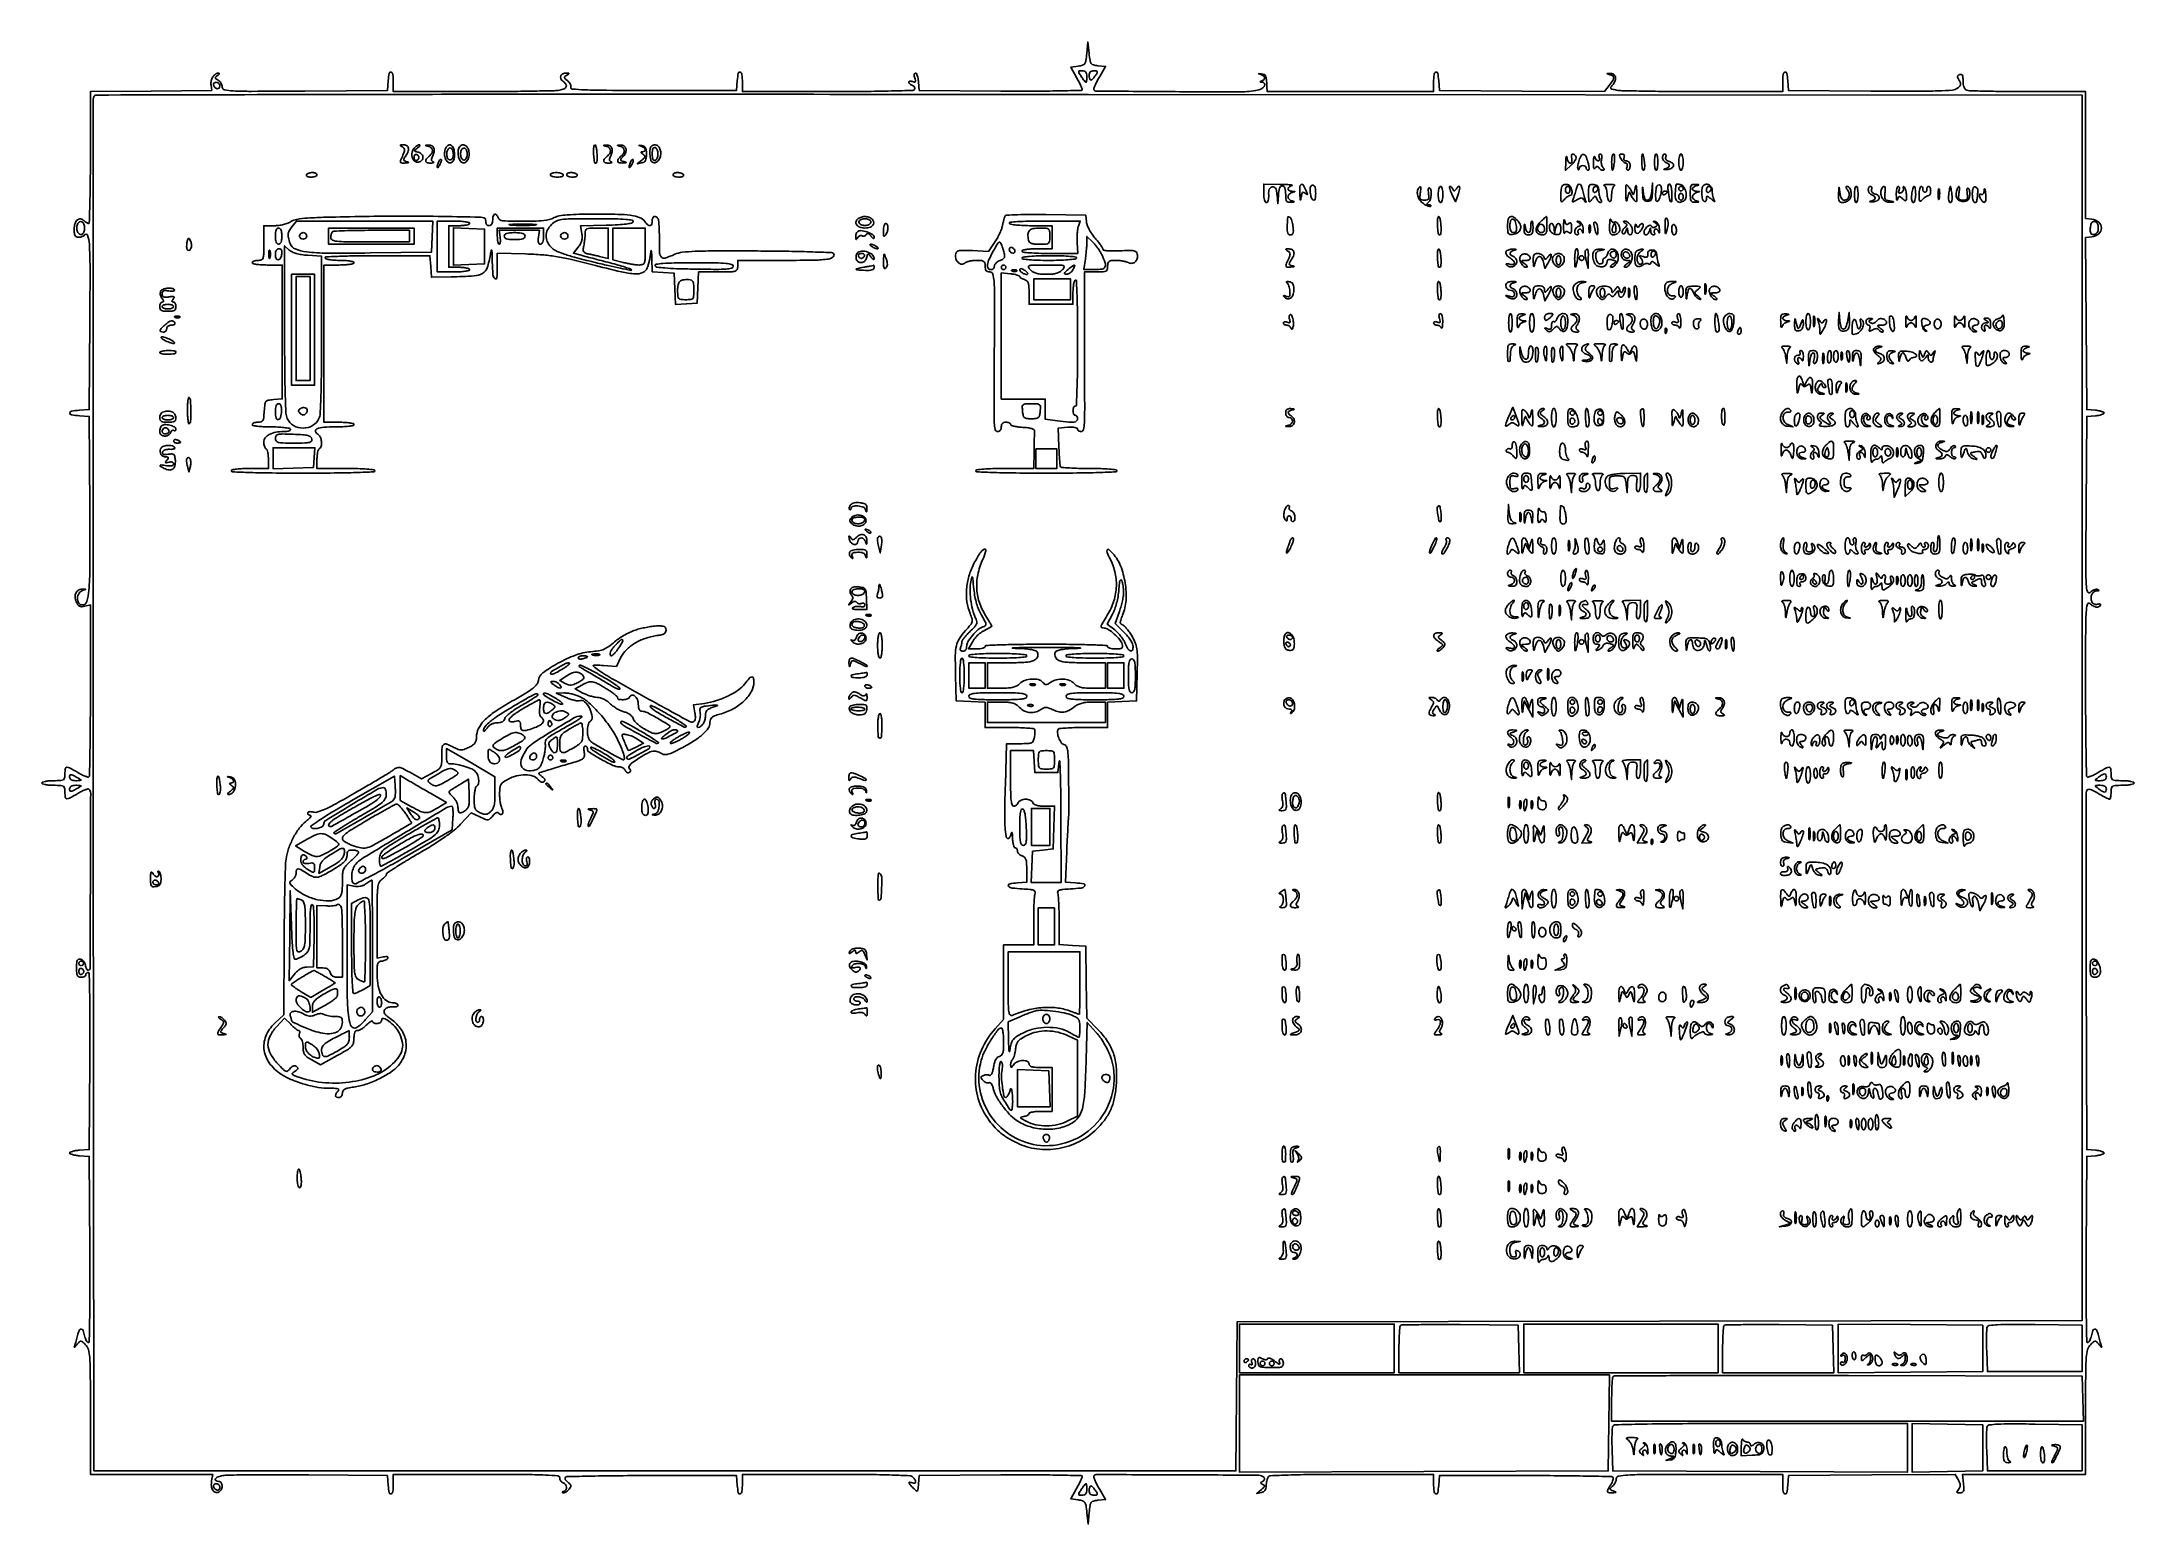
# Model space of a CAD drawing. Extents: x 0 to 905, y 0 to 640.
import ezdxf

# ---------------------------------------------------------------- set-up
doc = ezdxf.new("R2010")
doc.units = 0

msp = doc.modelspace()

# ---------------------------------------------------------------- linework, layer by layer
for points in [[(451.939797, 635.5, -0.013161), (451.588315, 632.431637, -0.112509), (451.098408, 631.147446, -0.16923), (450.178291, 630.452329, -0.039564), (448.268987, 630), (445.037974, 629.5), (447.518987, 625.147926, -0.008326), (448.46922, 623.41462, -0.011075), (449.271202, 621.806751, -0.008523), (449.884307, 620.446581, -0.10196), (450, 619.885134, -0.407876), (449.615501, 619.492205, -0.000827), (440.145719, 619.302475, -0.0043), (428.924386, 619.192734, -0.002159), (414.75, 619.237207), (379.5, 619.5), (379.189635, 623.25, 0.025152), (378.997597, 624.686797, 0.038687), (378.674626, 625.898438, 0.044749), (378.2815, 626.761834, 0.269796), (377.872247, 627, 0.23641), (377.534028, 626.830617, 0.12378), (377.347958, 626.385439, 0.075913), (377.349298, 625.695865, 0.038482), (377.548012, 624.848728, -0.021662), (377.846951, 623.742872, -0.194319), (377.766932, 623.256788, -0.309717), (377.409515, 623.095849, -0.047236), (376.615399, 623.317343, 0.045365), (375.996337, 623.492505, 0.083598), (375.474524, 623.502036, 0.133231), (375.132145, 623.351823, 0.22689), (375, 623.075604, 0.146809), (375.112069, 622.702147, 0.059063), (375.459243, 622.290852, 0.051642), (375.965254, 621.907334, 0.044768), (376.563382, 621.614052, -0.069381), (377.114498, 621.309425, -0.099723), (377.484691, 620.894529, -0.123594), (377.617935, 620.437686, -0.148943), (377.504365, 620.007063, -0.251287), (376.687898, 619.534319, -0.001415), (367.468305, 619.261027, -0.004787), (355.852976, 619.060893, -0.001913), (339.940983, 619), (303, 619), (303, 622.940983, 0.024929), (302.830151, 626.345513, 0.284395), (302.047176, 627.367266, 0.465814), (301.221433, 626.906385, 0.029451), (300.808612, 623.772793), (300.5, 619.5), (264.5, 619.5, -0.001133), (244.230502, 619.545917, -0.009104), (234.908559, 619.757925, -0.011244), (229.451535, 620.104554, -0.452816), (228.820598, 620.961793, 0.116339), (228.810258, 621.618785, 0.061238), (228.51365, 622.384194, 0.0559), (227.996031, 623.134814, 0.056068), (227.325469, 623.751279, -0.021248), (226.3521, 624.528571, -0.180502), (226.08972, 625.011968, -0.250446), (226.25216, 625.456054, -0.041419), (227.004871, 626.024172, 0.010308), (227.84078, 626.577064, 0.30031), (227.931858, 626.803558, 0.340633), (227.758371, 626.953594, 0.011843), (226.809017, 626.984687, 0.108802), (225.30638, 626.668029, 0.189825), (224.43168, 625.768063, 0.209303), (224.451393, 624.585992, 0.128221), (225.347225, 623.488054, -0.06661), (226.681712, 622.208477, -0.265349), (226.849843, 621.129862, -0.210148), (225.980465, 620.248193, -0.045219), (223.875, 619.625, -0.044013), (221.597047, 619.374733, -0.001198), (211.570312, 619.183594, -0.002474), (199.773078, 619.045353, -0.001693), (186.375, 619), (152, 619), (152, 622.940983, 0.024929), (151.830151, 626.345513, 0.284395), (151.047176, 627.367266, 0.465814), (150.221433, 626.906385, 0.029451), (149.808612, 623.772793), (149.5, 619.5), (113.75, 619.237369, -0.000788), (90.534693, 619.103408, -0.012931), (82.769668, 619.271667, -0.038397), (78.973381, 619.745923, -0.356484), (78, 620.937678, 0.077768), (77.87054, 621.764988, 0.054667), (77.485938, 622.626978, 0.054288), (76.919458, 623.392017, 0.07323), (76.25, 623.932014, -0.022643), (75.305282, 624.548055, -0.20933), (75.062048, 624.958494, -0.249244), (75.219902, 625.370039, -0.031667), (76, 625.966391, 0.032694), (76.505811, 626.35471, 0.125668), (76.728156, 626.679246, 0.337419), (76.663085, 626.889448, 0.152712), (76.372445, 626.984687, 0.165479), (75.075469, 626.56292, 0.094087), (73.950069, 625.332336, 0.0834), (73.250547, 623.614687, 0.090058), (73.17704, 621.809626), (73.5, 619.5), (47.25, 619.233397), (21, 618.966793), (21, 590.483397, -0.002632), (20.942508, 579.561493, -0.004388), (20.765, 570.366998, -0.000774), (20.526408, 562.316387, -0.405111), (20.2, 562, -0.099097), (19.814929, 562.077076, -0.03377), (19.302245, 562.332755, -0.03202), (18.759713, 562.699276, -0.03182), (18.267217, 563.132783, 0.155848), (16.781477, 563.899094, 0.220462), (15.367033, 563.5122, 0.147658), (14.343366, 561.938161, 0.070974), (14, 559.531385, 0.022349), (14.081544, 557.707917, 0.103665), (14.387409, 556.704845, 0.174445), (14.978005, 556.183902, 0.094631), (15.940983, 556, 0.046881), (16.729296, 556.074077, 0.046318), (17.49335, 556.29375, 0.050262), (18.123976, 556.616444, 0.111412), (18.5, 557, -0.630631), (19.767521, 556.862504, -0.069315), (20.541829, 553.02413, -0.015235), (20.844774, 542.989213, -0.00164), (20.761883, 519.75), (20.5, 481.5), (16.25, 481.192502, 0.021234), (12.807718, 480.795971, 0.368899), (12.127944, 480, 0.368899), (12.807718, 479.204029, 0.021234), (16.25, 478.807498), (20.5, 478.5), (20.696506, 439.038007, -0.001511), (20.747334, 413.082994, -0.018801), (20.366706, 403.242481, -0.056782), (19.444721, 398.440714, -0.327967), (17.484544, 397, -0.252888), (15.938738, 397.835247, -0.160193), (15.394688, 399.861363, -0.132542), (16.135193, 402.104141, -0.18441), (17.835144, 403.327072, 0.002864), (18.876905, 403.609371, 0.318554), (18.962962, 403.714998, 0.409007), (18.885764, 403.804882, 0.003383), (17.872445, 403.883999, 0.134461), (16.069052, 403.525624, 0.15368), (14.808824, 402.307379, 0.135697), (14.379302, 400.453027, 0.096648), (14.878064, 398.368274, 0.038749), (15.589979, 397.080424, 0.124909), (16.307178, 396.425791, 0.135817), (17.21222, 396.22216, 0.049348), (18.525086, 396.41694), (21, 397.038104), (21, 360.185719, -0.001605), (20.954511, 346.011472, -0.002608), (20.814449, 333.973171, -0.000387), (20.626479, 323.309014, -0.194135), (20.368338, 322.701672, -0.270449), (19.905946, 322.580082, -0.022781), (18.686657, 322.979653, -0.025353), (17.188071, 323.636211, -0.016618), (15.530481, 324.535005, 0.00739), (11.971461, 326.550666, 0.15036), (10.772179, 326.79633, 0.347169), (10.151848, 326.201115, 0.034453), (10, 324, -0.0387), (9.85898, 322.180755, -0.222479), (9.333333, 321.4, -0.126045), (8.199987, 321.062224, -0.009722), (5, 321, 0.01883), (3.083446, 320.927795, 0.03053), (1.46875, 320.70625, 0.031449), (0.280551, 320.389817, 0.322437), (0, 320, 0.322437), (0.280551, 319.610183, 0.031449), (1.46875, 319.29375, 0.03053), (3.083446, 319.072205, 0.01883), (5, 319, -0.009722), (8.199987, 318.937776, -0.126045), (9.333333, 318.6, -0.222479), (9.85898, 317.819245, -0.0387), (10, 316, 0.034453), (10.151848, 313.798885, 0.347169), (10.772179, 313.20367, 0.15036), (11.971461, 313.449334, 0.00739), (15.530481, 315.464995, -0.016618), (17.188071, 316.363789, -0.025353), (18.686657, 317.020347, -0.022781), (19.905946, 317.419918, -0.270449), (20.368338, 317.298328, -0.199609), (21.119361, 315.478303, -0.000284), (20.996844, 277.760955, -0.000202), (20.836495, 239.763406, -0.41286), (20.069551, 239, -0.202248), (19.689787, 239.160164, -0.06598), (19.318553, 239.657937, -0.053347), (19.010192, 240.382348, -0.038552), (18.819551, 241.239784, 0.069036), (18.566582, 242.120946, 0.065066), (18.079806, 242.919609, 0.069535), (17.442931, 243.518456, 0.107272), (16.75, 243.813108, 0.121827), (15.8756, 243.765737, 0.212239), (15.336935, 243.298176, 0.094534), (15.065472, 242.231329, 0.015166), (15, 240.073324, 0.016801), (15.073909, 237.874409, 0.097614), (15.37275, 236.759166, 0.184895), (15.976096, 236.198538, 0.096057), (17, 236, 0.048028), (17.765418, 236.073693, 0.068025), (18.4125, 236.29375, 0.088204), (18.848523, 236.618118, 0.191087), (19, 237, -0.100252), (19.077293, 237.381621, -0.098222), (19.297241, 237.70625, -0.097654), (19.625692, 237.923702, -0.097838), (20.011883, 238, -0.406909), (20.498536, 237.525365, -0.001349), (20.702893, 228.364495, -0.00488), (20.818818, 216.589785, -0.001733), (20.761883, 199.75), (20.5, 161.5), (16.25, 161.192502, 0.019489), (14.621172, 161.010626, 0.030855), (13.248438, 160.715362, 0.031664), (12.240079, 160.362225, 0.301309), (12, 160, 0.301309), (12.240079, 159.637775, 0.031664), (13.248438, 159.284638, 0.030855), (14.621172, 158.989374, 0.019489), (16.25, 158.807498), (20.5, 158.5), (20.761344, 118.25, -0.001827), (20.808353, 101.696505, -0.003961), (20.697244, 88.977847, -0.000742), (20.505445, 78.406587, -0.408477), (20.0908, 78, -0.228924), (19.688093, 78.194575, -0.045794), (19.239098, 78.88125, -0.040003), (18.820371, 79.851009, -0.027866), (18.5, 81, 0.03392), (17.856134, 83.205709, 0.259723), (17.067568, 83.88453, 0.348857), (16.278304, 83.484819, 0.046232), (15.612673, 81.592901, -0.003985), (15.338633, 80.536759, -0.002794), (15.013888, 79.351535, -0.002818), (14.690108, 78.219825, -0.005881), (14.42263, 77.342901, 0.003772), (14.041765, 76.112858, 0.498635), (14.122375, 76.002852, 0.226047), (14.312115, 76.090173, 0.002033), (15.337637, 77.330728, -0.026714), (16.311142, 78.396596, -0.214954), (16.918665, 78.620963, -0.165726), (17.581362, 78.342221, -0.014696), (18.919272, 77.080728, -0.131647), (20.134284, 74.976322, -0.047634), (20.711468, 71.544475, -0.016579), (20.95609, 65.156187, -0.00128), (21, 48), (21, 21), (47.475, 21), (73.95, 21), (73.447868, 18.25, 0.063939), (73.327342, 15.973794, 0.116742), (73.886854, 14.210331, 0.173831), (74.989276, 13.306176, 0.179154), (76.399075, 13.322898, 0.177048), (77.522872, 14.302342, 0.121057), (77.966633, 15.953741, 0.146594), (77.563823, 17.411807, 0.258044), (76.5, 18, -0.126535), (75.257762, 18.319488, -0.446372), (75.093632, 19.027906, -0.146659), (76.220418, 19.916136, -0.049681), (78.25, 20.493245, -0.041262), (80.600532, 20.717884, -0.001219), (90.532812, 20.82084, -0.00243), (102.236835, 20.856736, -0.001673), (115.5, 20.788558), (149.5, 20.5), (149.808612, 16.227207, 0.029451), (150.221433, 13.093615, 0.465814), (151.047176, 12.632734, 0.284395), (151.830151, 13.654487, 0.024929), (152, 17.059017), (152, 21), (188, 21, -0.001094), (208.687203, 20.954753, -0.009535), (217.872966, 20.739365, -0.01283), (223.172611, 20.377522, -0.386991), (224, 19.468615, 0.088478), (224.112085, 18.840167, 0.06652), (224.440625, 18.217991, 0.065663), (224.926585, 17.696157, 0.081035), (225.5, 17.361626, -0.131848), (226.519603, 16.620416, -0.154344), (226.954623, 15.511186, -0.164659), (226.662086, 14.406679, -0.151638), (225.75, 13.662281, 0.021172), (225.258149, 13.439164, 0.227742), (225.128562, 13.270369, 0.409541), (225.212084, 13.140207, 0.038264), (225.627555, 13.078947, 0.112935), (226.154225, 13.161249, 0.04399), (226.815959, 13.495603, 0.040687), (227.495784, 13.998714, 0.03993), (228.089808, 14.608213, 0.042416), (228.72788, 15.525163, 0.178503), (228.839395, 16.175271, 0.158611), (228.50559, 16.7892, 0.031714), (227.535254, 17.59788, -0.043796), (226.867245, 18.182481, -0.069863), (226.424103, 18.79688, -0.098867), (226.262189, 19.342933, -0.222592), (226.405606, 19.739668, -0.193183), (227.130662, 20.049824, -0.000559), (237.713123, 20.276652, -0.003137), (249.720515, 20.445221, -0.001941), (263.832605, 20.5), (300.5, 20.5), (300.808612, 16.227207, 0.029451), (301.221433, 13.093615, 0.465814), (302.047176, 12.632734, 0.284395), (302.830151, 13.654487, 0.024929), (303, 17.059017), (303, 21), (339.3, 21, -0.001624), (356.930026, 20.942739, -0.006373), (367.804029, 20.733471, -0.004164), (375.382986, 20.427744, -0.1863), (376.8, 19.8, -0.053363), (377.736772, 18.638665, -0.175408), (377.953, 17.693336, -0.346456), (377.491884, 17.23594, -0.120764), (376.5, 17.361626, 0.0511), (375.370919, 17.667186, 0.521532), (375.086594, 17.374865, 0.137035), (375.46869, 16.608072, 0.012684), (376.943031, 15.056969, 0.014917), (378.220175, 13.853837, 0.361287), (378.675558, 13.839102, 0.203331), (378.958168, 14.346053, 0.006109), (379.193031, 16.806969), (379.5, 20.5), (414.75, 20.762793, -0.002159), (428.924386, 20.807266, -0.0043), (440.145719, 20.697525, -0.000827), (449.615501, 20.507795, -0.407876), (450, 20.114866, -0.10196), (449.884307, 19.553419, -0.008523), (449.271202, 18.193249, -0.011075), (448.46922, 16.58538, -0.008326), (447.518987, 14.852074), (445.037974, 10.5), (448.268987, 10, -0.040755), (450.167489, 9.54546, -0.164156), (451.109211, 8.841566, -0.109825), (451.635262, 7.542431, -0.0136), (452.060203, 4.5), (452.620405, -0.5), (453.060203, 4.5, -0.012273), (453.412519, 7.624662, -0.119768), (453.896195, 8.852618, -0.181104), (454.814957, 9.479622, -0.036207), (456.805467, 9.817495), (460.110934, 10.134991), (457.555467, 14.495565, -0.010306), (456.576878, 16.247189, -0.013115), (455.750668, 17.903778, -0.011109), (455.131545, 19.312065, -0.09831), (455, 19.974633, -0.414888), (455.963028, 20.935445, -0.000371), (491.322957, 20.82774, -0.000524), (526.336322, 20.658356, -0.197578), (528.638913, 19.695627, -0.146418), (528.838842, 19.324272, -0.130289), (528.81423, 18.885319, -0.105039), (528.557812, 18.442052, -0.070987), (528.107887, 18.066678, 0.025087), (527.430806, 17.599737, 0.238852), (527.283113, 17.292404, 0.266203), (527.450042, 17.01473, 0.030133), (528.136847, 16.683872, -0.099642), (528.678903, 16.323044, -0.27281), (528.789362, 15.894387, -0.129499), (528.45313, 15.330942, -0.021157), (527.5, 14.472976), (525.5, 12.82031), (527.5, 13.172948, 0.085446), (528.389191, 13.492502, 0.109294), (529.034126, 14.0734, 0.094733), (529.433637, 14.942303, 0.051015), (529.598863, 16.11374, -0.022702), (529.688932, 17.188912, -0.021056), (529.877293, 18.279158, -0.021576), (530.127598, 19.234162, -0.063609), (530.40788, 19.850947, -0.248105), (531.42014, 20.445181, -0.003168), (539.070841, 20.736885, -0.006239), (549.732302, 20.942636, -0.001705), (566.559017, 21), (602, 21), (602, 17.059017, 0.024929), (602.169849, 13.654487, 0.284395), (602.952824, 12.632734, 0.465814), (603.778567, 13.093615, 0.029451), (604.191388, 16.227207), (604.5, 20.5), (641.667594, 20.5, -0.00181), (655.968618, 20.448223, -0.002932), (668.12808, 20.288855, -0.000489), (678.865739, 20.074627, -0.193647), (679.553052, 19.781208, -0.216913), (679.719368, 19.336043, -0.05214), (679.579628, 18.540354, -0.044163), (679.209216, 17.574772, -0.031377), (678.635458, 16.566392, 0.011375), (677.290201, 14.407698, 0.179012), (677.137229, 13.568339, 0.335306), (677.609125, 13.128946, 0.033494), (679.25, 13.070285, 0.004427), (680.607274, 13.124716, 0.269693), (680.803603, 13.252166, 0.434007), (680.741218, 13.42265, 0.006537), (679.65305, 13.867379, -0.022014), (678.606923, 14.333207, -0.251782), (678.355382, 14.689652, -0.23464), (678.50528, 15.113792, -0.019356), (679.40305, 15.919539, 0.060057), (680.014253, 16.565052, 0.043931), (680.530896, 17.4071, 0.044602), (680.883261, 18.306553, 0.071178), (681, 19.122445, -0.363301), (681.958201, 20.267132, -0.031208), (686.043467, 20.736961, -0.012186), (694.138414, 20.961539, -0.000841), (717, 21), (753, 21), (753, 17.059017, 0.024929), (753.169849, 13.654487, 0.284395), (753.952824, 12.632734, 0.465814), (754.778567, 13.093615, 0.029451), (755.191388, 16.227207), (755.5, 20.5), (791.574443, 20.762289), (827.648887, 21.024578), (828.975179, 18.546378, -0.027443), (829.602708, 17.201312, -0.092365), (829.792406, 16.253067, -0.117565), (829.607796, 15.430679, -0.059532), (829.028291, 14.534089, 0.022221), (828.38688, 13.687351, 0.252978), (828.343065, 13.28435, 0.276996), (828.653968, 13.051371, 0.025668), (829.653981, 13, 0.097998), (830.617982, 13.190772, 0.207261), (831.13874, 13.726407, 0.09993), (831.31562, 14.799369, 0.014817), (831.17139, 17), (830.789929, 21), (857.394965, 21), (884, 21), (884, 48, -0.00128), (884.04391, 65.156187, -0.016579), (884.288532, 71.544475, -0.047634), (884.865716, 74.976322, -0.131647), (886.080728, 77.080728, -0.014696), (887.418638, 78.342221, -0.165726), (888.081335, 78.620963, -0.214954), (888.688858, 78.396596, -0.026714), (889.662363, 77.330728, 0.002033), (890.687885, 76.090173, 0.226047), (890.877625, 76.002852, 0.498635), (890.958235, 76.112858, 0.003772), (890.57737, 77.342901, -0.005881), (890.309892, 78.219825, -0.002818), (889.986112, 79.351535, -0.002794), (889.661367, 80.536759, -0.003985), (889.387327, 81.592901, 0.046232), (888.721696, 83.484819, 0.348857), (887.932432, 83.88453, 0.259723), (887.143866, 83.205709, 0.03392), (886.5, 81, -0.027866), (886.179629, 79.851009, -0.040003), (885.760902, 78.88125, -0.045794), (885.311907, 78.194575, -0.228924), (884.9092, 78, -0.408477), (884.494555, 78.406587, -0.000742), (884.302756, 88.977847, -0.003961), (884.191647, 101.696505, -0.001827), (884.238656, 118.25), (884.5, 158.5), (888.25, 158.810365, 0.021929), (889.68702, 158.993016, 0.034243), (890.898438, 159.287846, 0.037292), (891.775672, 159.639998, 0.286068), (892, 160, 0.286068), (891.775672, 160.360002, 0.037292), (890.898438, 160.712154, 0.034243), (889.68702, 161.006984, 0.021929), (888.25, 161.189635), (884.5, 161.5), (884.241502, 238.5, -0.000608), (884.178119, 268.114582, -0.000989), (884.204662, 293.262958, -0.00011), (884.277726, 315.717958, -0.090551), (884.479085, 316.79943, -0.24091), (884.976418, 317.247461, -0.128935), (885.824324, 317.250878, -0.056436), (887.180663, 316.732318, -0.013042), (889.325441, 315.54943, 0.006169), (891.040189, 314.572741, 0.008723), (892.592326, 313.748895, 0.005528), (893.907605, 313.098115, 0.112575), (894.337858, 313, 0.311324), (894.595162, 313.177405, 0.036594), (894.805496, 313.88125, 0.033522), (894.952142, 314.850155, 0.020802), (895, 316, -0.0387), (895.14102, 317.819245, -0.222479), (895.666667, 318.6, -0.126045), (896.800013, 318.937776, -0.009722), (900, 319, 0.01883), (901.916554, 319.072205, 0.03053), (903.53125, 319.29375, 0.031449), (904.719449, 319.610183, 0.322437), (905, 320, 0.322437), (904.719449, 320.389817, 0.031449), (903.53125, 320.70625, 0.03053), (901.916554, 320.927795, 0.01883), (900, 321, -0.009722), (896.800013, 321.062224, -0.126045), (895.666667, 321.4, -0.222479), (895.14102, 322.180755, -0.0387), (895, 324, 0.034453), (894.848152, 326.201115, 0.347169), (894.227821, 326.79633, 0.15036), (893.028539, 326.550666, 0.00739), (889.469519, 324.535005, -0.016618), (887.811929, 323.636211, -0.025353), (886.313343, 322.979653, -0.022781), (885.094054, 322.580082, -0.270449), (884.631662, 322.701672, -0.194286), (884.373452, 323.309669, -0.000365), (884.185551, 334.306852, -0.002532), (884.045486, 346.711836, -0.001557), (884, 361.321654, -0.000716), (884.034971, 385.73394, -0.011857), (884.251143, 393.865705, -0.04874), (884.766882, 397.332245, -0.566359), (885.828741, 397.654988, 0.045178), (887.281288, 396.561558, 0.098869), (888.579946, 396.075882, 0.145131), (889.645025, 396.212386, 0.15152), (890.442363, 396.906741, 0.209975), (890.484054, 397.203364, 0.251376), (890.290748, 397.40398, 0.105742), (889.818159, 397.451733, 0.036462), (889.139286, 397.326173, -0.074146), (888.341215, 397.239842, -0.094386), (887.621304, 397.407251, -0.100828), (887.047866, 397.814622, -0.096735), (886.669291, 398.419432, -0.092859), (886.37341, 400.034221, -0.10918), (886.714407, 401.548713, -0.125073), (887.607281, 402.635374, -0.147586), (888.856989, 403.078947, 0.014788), (889.585101, 403.135553, 0.243679), (889.782098, 403.26609, 0.422532), (889.731583, 403.434138, 0.0246), (889.192136, 403.681569, 0.133033), (888.551077, 403.756489, 0.054144), (887.69446, 403.531953, 0.04846), (886.774618, 403.074638, 0.044364), (885.930239, 402.436867, -0.548967), (884.807485, 402.74583, -0.063244), (884.260892, 405.895276, -0.012432), (884.097231, 413.816499, -0.000631), (884.238103, 439.584246), (884.5, 478.5), (888.25, 478.810365, 0.021929), (889.68702, 478.993016, 0.034243), (890.898438, 479.287846, 0.037292), (891.775672, 479.639998, 0.286068), (892, 480, 0.286068), (891.775672, 480.360002, 0.037292), (890.898438, 480.712154, 0.034243), (889.68702, 481.006984, 0.021929), (888.25, 481.189635), (884.5, 481.5), (884.237896, 518.68241), (883.975793, 555.864819), (886.637035, 556.18241, 0.142975), (889.677635, 557.478015, 0.224245), (890.873165, 559.999291, 0.224706), (889.684903, 562.520155, 0.14331), (886.649138, 563.816422), (884, 564.132845), (884, 591.566422), (884, 619), (859.081787, 619, -0.002273), (849.417654, 619.043935, -0.003452), (841.01865, 619.178303, -0.001307), (833.805641, 619.362381, -0.084772), (832.581787, 619.606989, -0.129252), (831.913344, 620.087723, -0.077896), (831.412777, 620.932816, -0.060347), (831.101493, 622.108974, -0.034559), (831, 623.575604, 0.020037), (830.93461, 625.206714, 0.099811), (830.683411, 626.083258, 0.224396), (830.224721, 626.432866, 0.145051), (829.547063, 626.379686, 0.071687), (828.871168, 626.002029, 0.207821), (828.61607, 625.544172, 0.13641), (828.727966, 624.902456, 0.025998), (829.297063, 623.850167, -0.041922), (829.847828, 622.749489, -0.150436), (829.911097, 621.975157, -0.143202), (829.52802, 621.276558, -0.036729), (828.541904, 620.42669, -0.140969), (826.39642, 619.624493, -0.011504), (820.349388, 619.293354, -0.00843), (810.445876, 619.146377, -0.001341), (791.041904, 619.237594), (755.5, 619.5), (755.191388, 623.772793, 0.029451), (754.778567, 626.906385, 0.465814), (753.952824, 627.367266, 0.284395), (753.169849, 626.345513, 0.024929), (753, 622.940983), (753, 619), (718.625, 619, -0.001712), (705.22442, 619.045871, -0.002498), (693.419275, 619.185676, -0.00122), (683.389985, 619.379048, -0.043948), (681.089552, 619.63209, -0.010915), (679.1342, 620.067752, -0.19792), (678.62819, 620.438121, -0.306249), (678.65228, 620.959245, -0.023757), (679.585833, 622.094844, 0.10003), (680.556249, 623.727904, 0.151825), (680.614299, 625.365972, 0.188885), (679.762926, 626.511137, 0.157062), (678.281385, 626.883999, 0.002269), (677.107901, 626.802233, 0.376975), (677.024595, 626.717293, 0.354061), (677.096789, 626.617417, 0.00218), (678.25, 626.310674, -0.084358), (679.499494, 625.746786, -0.268523), (679.886039, 624.954441, -0.131307), (679.473407, 623.757226, -0.018374), (677.917554, 621.622317), (675.835108, 618.974916), (640.167554, 619.237458), (604.5, 619.5), (604.191388, 623.772793, 0.029451), (603.778567, 626.906385, 0.465814), (602.952824, 627.367266, 0.284395), (602.169849, 626.345513, 0.024929), (602, 622.940983), (602, 619), (566, 619), (530, 619), (529.88465, 621.25, 0.00923), (529.668196, 624.351326, 0.081661), (529.328437, 625.675844, 0.1803), (528.677926, 626.345594, 0.084981), (527.5, 626.676225, 0.002055), (526.408454, 626.785726, 0.250872), (526.28382, 626.733658, 0.532245), (526.308446, 626.652545, 0.002787), (527.25, 626.369258, -0.074355), (528.437697, 625.81718, -0.203906), (528.93791, 625.061867, -0.247021), (528.697242, 624.288503, -0.100644), (527.75, 623.662281, 0.009076), (527.090194, 623.382013, 0.295955), (527, 623.242982, 0.382689), (527.096611, 623.135242, 0.011437), (527.75, 623.078947, -0.209312), (528.812013, 622.531789, -0.303793), (528.906297, 621.515671, -0.138846), (527.747993, 620.328925, -0.081229), (525.875, 619.625, -0.049369), (518.434263, 618.887918, -0.001597), (488.304208, 618.981696, -0.000349), (455.856368, 619.208942, -0.41196), (455, 620.07193, -0.099683), (455.128941, 620.712257, -0.010568), (455.750668, 622.109899, -0.012714), (456.576842, 623.756192, -0.009887), (457.555467, 625.504435), (460.110934, 629.865009), (456.805467, 630.182505, -0.037326), (454.825654, 630.523118, -0.176088), (453.88549, 631.157517, -0.11711), (453.367006, 632.399603, -0.012678), (452.939797, 635.5), (452.379595, 640.5)], [(452, 625.5, -0.014471), (451.972255, 624.541583, -0.023733), (451.886909, 623.734375, -0.020387), (451.76638, 623.119488, -0.34713), (451.61501, 623, -0.215939), (451.397876, 623.098362, -0.009941), (450.86193, 623.734375, -0.015018), (450.247558, 624.54203, -0.010058), (449.591957, 625.5, -0.008555), (448.58506, 627.095618, -0.176452), (448.47599, 627.643486, -0.339879), (448.781764, 627.935708, -0.026877), (449.976947, 628, -0.073843), (450.927215, 627.858889, -0.150016), (451.547695, 627.441061, -0.125876), (451.893141, 626.687641, -0.044897)], [(455.767927, 626, -0.025323), (455.234038, 625.234299, -0.03201), (454.662717, 624.5875, -0.033519), (454.131738, 624.125287, -0.163755), (453.759453, 624, -0.234711), (453.468376, 624.144604, -0.071555), (453.223089, 624.5875, -0.054652), (453.055445, 625.234026, -0.036145), (453, 626, -0.072291), (453.127098, 626.874478, -0.125363), (453.501059, 627.501055, -0.124981), (454.130163, 627.873565, -0.071607), (455.008474, 628, -0.029797), (456.101547, 627.934802, -0.279111), (456.457512, 627.656524, -0.214782), (456.426893, 627.14876, -0.018723)], [(882.5, 352.5), (882.5, 87.5), (699.76385, 87.24732), (517.027699, 86.99464), (516.76385, 54.74732), (516.5, 22.5), (269.5, 22.5), (22.5, 22.5), (22.243959, 319, -0.00015), (22.179942, 432.778506, -0.000249), (22.20269, 528.770651, -0.000007), (22.267864, 615.689779, -0.090785), (22.463017, 616.751154, -0.310816), (23.53922, 617.495646, -0.00004), (108.995441, 617.701159, -0.000616), (229.087382, 617.832255, -0.000111), (452.719058, 617.751154), (882.5, 617.5)], [(77, 621.416667, -0.190724), (76.653027, 620.540134, -0.244413), (75.846361, 620.257027, -0.165501), (74.877068, 620.749304, -0.113253), (74.229167, 621.8125, -0.134046), (74.204183, 622.264262, -0.144529), (74.414714, 622.651172, -0.119977), (74.841384, 622.910766, -0.077096), (75.416667, 623, -0.099038), (76.020927, 622.879125, -0.097945), (76.534896, 622.534896, -0.097945), (76.879125, 622.020927, -0.099038)], [(155.943144, 595.056301, -0.079438), (156.613272, 594.465394, -0.155978), (156.874341, 593.812013, -0.101809), (156.757165, 592.931177, -0.023093), (156.193144, 591.52456, 0.00834), (155.184963, 589.210291, 0.175475), (155.150349, 588.470484, 0.315426), (155.611776, 588.113079, 0.024868), (157.25, 588.116001, 0.006263), (158.363508, 588.187404, 0.190182), (158.610348, 588.307385, 0.5475), (158.571845, 588.452496, 0.013289), (157.772191, 588.685052, -0.045986), (156.835005, 589.025395, -0.274856), (156.555888, 589.438608, -0.147998), (156.709043, 590.074781, -0.012482), (157.608386, 591.525075, 0.061503), (158.497663, 593.33272, 0.161911), (158.516628, 594.758364, 0.2128), (157.71042, 595.664549, 0.108783), (156.190983, 595.984687, 0.013038), (155.273892, 595.952458, 0.322733), (155.088478, 595.800807, 0.313991), (155.1712, 595.572498, 0.012647)], [(161.045681, 594.555042, 0.121013), (160.17274, 592.756511, 0.111609), (160.195939, 590.700207, 0.133285), (161.062929, 589.107845, 0.204585), (162.486305, 588.5, 0.159106), (164.090575, 589.023756, 0.211295), (164.848475, 590.337687, 0.205622), (164.394381, 591.811633, 0.15384), (162.939113, 592.726173, -0.011845), (161.55068, 593.124622, -0.272794), (161.284651, 593.418908, -0.280108), (161.416873, 593.788187, -0.012344), (162.543269, 594.655298, 0.025747), (163.180435, 595.173564, 0.079227), (163.52813, 595.604994, 0.257619), (163.53233, 595.868505, 0.277421), (163.313574, 596, 0.101316), (162.818979, 595.89874, 0.040871), (162.206548, 595.575544, 0.038293), (161.583491, 595.107933, 0.039445)], [(163.15, 590.5, -0.102038), (163.069583, 590.110048, -0.070382), (162.834219, 589.723802, -0.066918), (162.485911, 589.399741, -0.073624), (162.075, 589.191667, -0.159683), (161.666526, 589.189601, -0.143818), (161.315781, 589.428177, -0.107546), (161.079656, 589.888977, -0.064908), (161, 590.5, -0.064908), (161.079656, 591.111023, -0.107546), (161.315781, 591.571823, -0.143818), (161.666526, 591.810399, -0.159683), (162.075, 591.808333, -0.073624), (162.485911, 591.600259, -0.066918), (162.834219, 591.276198, -0.070382), (163.069583, 590.889952, -0.102038)], [(167.25, 595.310674, -0.127712), (168.440815, 594.645113, -0.18951), (168.935952, 593.572601, -0.154245), (168.606186, 592.271076, -0.081139), (167.5, 591, 0.05058), (166.29402, 589.773587, 0.236056), (166.091305, 588.833117, 0.281057), (166.717879, 588.223733, 0.064737), (168.25, 588.078947, 0.020826), (169.046771, 588.140195, 0.101414), (169.474222, 588.282085, 0.449778), (169.511694, 588.464298, 0.136937), (169.25799, 588.659618, -0.106826), (168.739525, 589.011858, -0.174768), (168.527665, 589.492515, -0.110348), (168.630625, 590.170562, -0.030233), (169.084993, 591.158811, 0.079766), (169.706283, 592.959721, 0.135225), (169.55474, 594.536529, 0.173437), (168.677213, 595.561424, 0.147117), (167.281385, 595.883999, 0.002269), (166.107901, 595.802233, 0.376975), (166.024595, 595.717293, 0.354061), (166.096789, 595.617417, 0.00218)], [(171.623539, 588.461341, 0.013074), (171.038161, 586.807875, 0.18392), (171.068872, 586.189955, 0.582659), (171.370907, 586.158973, 0.022794), (172.122073, 587.325003, 0.028467), (172.494276, 588.058111, 0.039963), (172.734072, 588.751423, 0.045448), (172.826923, 589.318576, 0.217548), (172.715202, 589.618131, 0.299281), (172.487156, 589.665262, 0.109577), (172.201425, 589.471425, 0.064271), (171.896209, 589.051117, 0.033338)], [(174.51805, 594.05687, 0.078499), (174.190154, 591.896889, 0.093053), (174.58267, 589.87334, 0.125532), (175.550286, 588.537622, 0.224766), (176.835438, 588.206825, 0.130138), (177.585543, 588.568311, 0.112818), (178.107087, 589.271417, 0.075064), (178.408053, 590.386252, 0.028466), (178.5, 592, 0.081059), (178.098918, 594.457765, 0.195036), (176.920292, 595.832449, 0.310252), (175.559847, 595.661679, 0.135043)], [(178, 592, -0.084782), (177.738686, 590.469972, -0.175128), (176.981319, 589.543032, -0.286794), (176.093774, 589.560427, -0.157841), (175.385948, 590.436618, -0.094405), (175.107651, 591.982169, -0.091791), (175.412039, 593.538293, -0.141222), (176.130359, 594.469927, -0.305767), (176.992937, 594.504365, -0.108322), (177.379079, 594.130402, -0.050865), (177.704175, 593.511968, -0.047061), (177.92537, 592.766055, -0.048595)], [(180.389534, 594.572726, 0.086593), (180.011636, 592.645757, 0.073302), (180.271682, 590.583642, 0.083416), (181.045751, 588.931849, 0.196959), (182.164562, 588.203345, 0.224177), (183.443847, 588.533852, 0.124109), (184.414255, 589.864918, 0.092901), (184.816178, 591.871064, 0.080118), (184.5, 594, 0.118676), (183.700551, 595.322923, 0.164595), (182.471425, 595.939113, 0.187185), (181.237514, 595.648059, 0.151814)], [(184, 592, -0.048595), (183.92537, 591.233945, -0.047061), (183.704175, 590.488032, -0.050865), (183.379079, 589.869598, -0.108322), (182.992937, 589.495635, -0.305767), (182.130359, 589.530073, -0.141222), (181.412039, 590.461707, -0.091791), (181.107651, 592.017831, -0.094405), (181.385948, 593.563382, -0.157841), (182.093774, 594.439573, -0.286794), (182.981319, 594.456968, -0.175128), (183.738686, 593.530028, -0.084782)], [(238.927666, 595.75, 0.065381), (238.634838, 593.826379, 0.024403), (238.712317, 591.089773, 0.015984), (239.000776, 588.455427, 0.373651), (239.526426, 587.999402, 0.30565), (239.911704, 588.259519, 0.05602), (240.154621, 589.131258, 0.041717), (240.252566, 590.40983, 0.02204), (240.17139, 592, 0.013534), (239.906329, 594.159249, 0.042784), (239.567671, 595.575423, 0.234377), (239.235877, 595.910358, 0.42835)], [(244.25, 595.310674, -0.127712), (245.440815, 594.645113, -0.18951), (245.935952, 593.572601, -0.154245), (245.606186, 592.271076, -0.081139), (244.5, 591, 0.05058), (243.29402, 589.773587, 0.236056), (243.091305, 588.833117, 0.281057), (243.717879, 588.223733, 0.064737), (245.25, 588.078947, 0.020826), (246.046771, 588.140195, 0.101414), (246.474222, 588.282085, 0.449778), (246.511694, 588.464298, 0.136937), (246.25799, 588.659618, -0.106826), (245.739525, 589.011858, -0.174768), (245.527665, 589.492515, -0.110348), (245.630625, 590.170562, -0.030233), (246.084993, 591.158811, 0.079766), (246.706283, 592.959721, 0.135225), (246.55474, 594.536529, 0.173437), (245.677213, 595.561424, 0.147117), (244.281385, 595.883999, 0.002269), (243.107901, 595.802233, 0.376975), (243.024595, 595.717293, 0.354061), (243.096789, 595.617417, 0.00218)], [(250.25, 595.310674, -0.127712), (251.440815, 594.645113, -0.18951), (251.935952, 593.572601, -0.154245), (251.606186, 592.271076, -0.081139), (250.5, 591, 0.050318), (249.291762, 589.772574, 0.237149), (249.090589, 588.834596, 0.284568), (249.718382, 588.235639, 0.064823), (251.25, 588.116001, 0.004213), (252.487435, 588.190257, 0.222831), (252.689999, 588.302729, 0.518622), (252.64342, 588.438084, 0.007388), (251.674524, 588.703861, -0.026955), (250.615834, 589.039309, -0.297123), (250.365196, 589.38132, -0.188232), (250.525551, 589.869593, -0.011535), (251.545805, 591.050614, 0.09767), (252.540293, 592.706507, 0.151643), (252.614883, 594.358306, 0.191229), (251.76947, 595.508692, 0.15732), (250.281385, 595.883999, 0.002269), (249.107901, 595.802233, 0.376975), (249.024595, 595.717293, 0.354061), (249.096789, 595.617417, 0.00218)], [(254.623539, 588.461341, 0.013074), (254.038161, 586.807875, 0.18392), (254.068872, 586.189955, 0.582659), (254.370907, 586.158973, 0.022794), (255.122073, 587.325003, 0.028467), (255.494276, 588.058111, 0.039963), (255.734072, 588.751423, 0.045448), (255.826923, 589.318576, 0.217548), (255.715202, 589.618131, 0.299281), (255.487156, 589.665262, 0.109577), (255.201425, 589.471425, 0.064271), (254.896209, 589.051117, 0.033338)], [(259.25, 595.369258, -0.08592), (260.418963, 594.792858, -0.18574), (260.954888, 593.964021, -0.302261), (260.681744, 593.280898, -0.148863), (259.75, 592.984687, 0.068799), (259.293151, 592.915814, 0.40068), (259.182883, 592.723939, 0.165386), (259.374641, 592.423708, 0.021228), (260, 591.965684, -0.050545), (260.732986, 591.359851, -0.247608), (260.883493, 590.862093, -0.159821), (260.572466, 590.304459, -0.019818), (259.5, 589.391152), (257.5, 587.82031), (259.5, 588.175243, 0.090879), (260.468293, 588.536286, 0.138641), (261.080428, 589.184067, 0.093803), (261.40619, 590.257944, 0.026874), (261.5, 592.002047, 0.025191), (261.410828, 593.770818, 0.099669), (261.091179, 594.806261, 0.153695), (260.481704, 595.394518, 0.090301), (259.5, 595.679541, 0.002068), (258.406458, 595.787402, 0.251819), (258.281678, 595.734764, 0.53054), (258.306701, 595.653103, 0.002803)], [(263.666667, 595.333333, 0.172627), (263.075615, 594.089224, 0.040981), (263.029666, 591.758672, 0.040345), (263.358406, 589.473033, 0.201078), (264.095961, 588.440693, 0.243691), (265.48805, 588.335376, 0.139179), (266.832679, 589.420804, 0.105148), (267.662055, 591.352489, 0.110934), (267.610598, 593.415364, 0.079388), (266.960658, 594.934172, 0.139741), (265.951229, 595.838108, 0.17498), (264.784043, 595.962511, 0.137132)], [(266.5, 592, -0.050084), (266.407268, 591.076566, -0.056675), (266.132812, 590.229687, -0.064922), (265.72875, 589.579854, -0.141711), (265.25, 589.25, -0.211461), (264.717867, 589.300722, -0.159419), (264.315789, 589.738596, -0.080465), (264.07217, 590.632602, -0.026371), (264, 592, -0.026371), (264.07217, 593.367398, -0.080465), (264.315789, 594.261404, -0.159419), (264.717867, 594.699278, -0.211461), (265.25, 594.75, -0.141711), (265.72875, 594.420146, -0.064922), (266.132812, 593.770313, -0.056675), (266.407268, 592.923434, -0.050084)], [(659.136182, 588.709531), (659, 584.919062), (661.62487, 587.352979, 0.033615), (662.579819, 588.365951, 0.046843), (663.277792, 589.396982, 0.056155), (663.64837, 590.300335, 0.210706), (663.565853, 590.893448, 0.079075), (662.74648, 591.844043, 0.295776), (662.000708, 591.938834, 0.277026), (661.571643, 591.286181, 0.074349), (661.710251, 590, -0.047766), (661.834114, 589.234026, -0.080456), (661.772048, 588.5875, -0.118582), (661.542559, 588.159661, -0.21377), (661.186182, 588, -0.181781), (660.753533, 588.16267, -0.067493), (660.31938, 588.660938, -0.055581), (659.948756, 589.388911, -0.042423), (659.705733, 590.25, 0.050998), (659.519684, 590.868524, 0.681703), (659.352796, 590.86519, 0.071717), (659.214521, 590.219453, 0.007962)], [(664.942408, 589.348522, 0.026071), (664.589988, 588.252826, 0.028091), (664.363776, 587.153225, 0.029168), (664.278939, 586.19608, 0.10587), (664.388212, 585.598522, 0.028357), (664.590511, 585.178143, 0.348837), (664.744037, 585.114262, 0.29176), (664.865616, 585.251199, 0.023811), (664.921053, 585.75, -0.22917), (665.390155, 586.581535, -0.132157), (666.495424, 586.977254, -0.148798), (667.563162, 586.744746, -0.271639), (668, 586, 0.089445), (668.06885, 585.618207, 0.095163), (668.266255, 585.29375, 0.099841), (668.560605, 585.076675, 0.109538), (668.906399, 585, 0.362156), (669.188613, 585.235268, 0.057274), (669.240335, 586.011635, 0.04093), (669.093651, 587.136105, 0.021567), (668.738618, 588.5, 0.027732), (667.786924, 591.081248, 0.240008), (666.871051, 591.838707, 0.326056), (665.941192, 591.434042, 0.041682)], [(671.131314, 588.5, 0.013024), (671.132792, 586.819709, 0.063259), (671.277997, 585.879785, 0.332486), (671.551715, 585.672051, 0.25887), (671.890313, 585.856763, -0.045108), (672.321264, 586.417879, -0.167837), (672.708088, 586.625764, -0.218762), (673.0737, 586.524505, -0.079241), (673.434017, 586.106763, 0.061981), (673.774536, 585.683406, 0.051302), (674.229486, 585.325112, 0.053311), (674.724149, 585.081221, 0.088113), (675.181462, 585, 0.101914), (675.587163, 585.083561, 0.303246), (675.734209, 585.31013, 0.144329), (675.614714, 585.696612, 0.026552), (675.164296, 586.302036, -0.089257), (674.79196, 586.960429, -0.048316), (674.569968, 587.867251, -0.046057), (674.518576, 588.864767, -0.053853), (674.658482, 589.802036, 0.041376), (674.810621, 590.672282, 0.079811), (674.762043, 591.37608, 0.124863), (674.528229, 591.828902, 0.214637), (674.148016, 592, 0.161827), (673.7825, 591.878518, 0.151525), (673.550644, 591.559375, 0.110447), (673.498251, 591.073976, 0.063568), (673.638374, 590.5, -0.06016), (673.782677, 589.925846, -0.106004), (673.741255, 589.440625, -0.15007), (673.525913, 589.121976, -0.171292), (673.180313, 589, -0.147005), (672.751018, 589.129005, -0.070443), (672.315949, 589.514063, -0.060582), (671.94098, 590.080641, -0.052049), (671.689326, 590.75, 0.284653), (671.510548, 590.920107, 0.403363), (671.336764, 590.810938, 0.043497), (671.199188, 589.937124, 0.011014)], [(679, 588.5, 0.010473), (679.028111, 587.158078, 0.017314), (679.114737, 586.028125, 0.011422), (679.235453, 585.132537, 0.368991), (679.390594, 585, 0.337893), (679.561027, 585.130021, 0.010728), (679.786479, 586.028125, 0.016747), (680.004996, 587.158232, 0.010324), (680.189793, 588.5, 0.021273), (680.288833, 589.841769, 0.035585), (680.243606, 590.971875, 0.041434), (680.083903, 591.784908, 0.335283), (679.799199, 592, 0.307262), (679.488963, 591.789476, 0.038489), (679.234765, 590.971875, 0.034612), (679.057786, 589.841446, 0.021529)], [(683, 590, 0.038478), (683.488716, 589.234698, 0.043647), (684.07079, 588.5875, 0.048566), (684.655751, 588.139077, 0.140151), (685.142173, 588, -0.164211), (685.502494, 587.878383, -0.15121), (685.730051, 587.559375, -0.109309), (685.77959, 587.074023, -0.062675), (685.638374, 586.5, 0.055937), (685.488865, 585.925634, 0.100118), (685.516384, 585.440625, 0.147206), (685.710807, 585.122486, 0.184534), (686.031385, 585, 0.196096), (686.401391, 585.150917, 0.086521), (686.715469, 585.5875, 0.06642), (686.92871, 586.234506, 0.046464), (687, 587, 0.071853), (686.884887, 587.796893, 0.097797), (686.549126, 588.438859, 0.110377), (686.031382, 588.852481, 0.114041), (685.393011, 589, -0.077669), (684.754575, 589.099775, -0.166102), (684.359038, 589.393809, -0.166138), (684.226134, 589.868337, -0.07771), (684.361626, 590.5, 0.075823), (684.496947, 591.119521, 0.155695), (684.377626, 591.596323, 0.166453), (684.012745, 591.895508, 0.089464), (683.433431, 592, 0.070579), (682.735648, 591.901009, 0.275556), (682.450319, 591.595453, 0.154916), (682.502772, 591.038926, 0.022512)], [(692, 588.5, 0.021529), (692.057786, 587.158554, 0.034612), (692.234765, 586.028125, 0.038489), (692.488963, 585.210524, 0.307262), (692.799199, 585, 0.335283), (693.083903, 585.215092, 0.041434), (693.243606, 586.028125, 0.035585), (693.288833, 587.158231, 0.021273), (693.189793, 588.5, 0.010324), (693.004996, 589.841768, 0.016747), (692.786479, 590.971875, 0.010728), (692.561027, 591.869979, 0.337893), (692.390594, 592, 0.368991), (692.235453, 591.867463, 0.011422), (692.114737, 590.971875, 0.017314), (692.028111, 589.841922, 0.010473)], [(697.5, 588.5, 0.020189), (697.554191, 587.158482, 0.032598), (697.720312, 586.028125, 0.034996), (697.958283, 585.203838, 0.314762), (698.25, 585, 0.314762), (698.541717, 585.203838, 0.034996), (698.779688, 586.028125, 0.032598), (698.945809, 587.158482, 0.020189), (699, 588.5, 0.020189), (698.945809, 589.841518, 0.032598), (698.779688, 590.971875, 0.034996), (698.541717, 591.796162, 0.314762), (698.25, 592, 0.314762), (697.958283, 591.796162, 0.034996), (697.720312, 590.971875, 0.032598), (697.554191, 589.841518, 0.020189)], [(701, 590.468615, 0.088478), (701.112085, 589.840167, 0.06652), (701.440625, 589.217991, 0.065663), (701.926585, 588.696157, 0.081035), (702.5, 588.361626, -0.079855), (703.612357, 587.71617, -0.24928), (703.936394, 586.943394, -0.23168), (703.482019, 586.19708, -0.071643), (702.25, 585.638679, 0.020887), (701.648885, 585.436622, 0.657643), (701.644093, 585.320662, 0.124244), (701.958091, 585.256549, 0.007573), (702.921672, 585.315355, 0.086837), (704.782242, 585.789125, 0.209626), (705.71446, 586.820483, 0.291691), (705.436534, 587.92762, 0.12602), (704.048798, 588.69749, -0.055139), (703.203826, 589.021287, -0.098398), (702.623657, 589.483079, -0.129098), (702.359127, 590.03693, -0.139702), (702.412058, 590.631422, 0.062001), (702.541655, 591.155184, 0.108438), (702.49843, 591.59798, 0.150942), (702.293781, 591.888948, 0.166054), (701.968615, 592, 0.155635), (701.599194, 591.882155, 0.097615), (701.284531, 591.550156, 0.079865), (701.072154, 591.054196, 0.061377)], [(708, 588.5, 0.027026), (708.072542, 587.158889, 0.042582), (708.29375, 586.028125, 0.052312), (708.614308, 585.232098, 0.277684), (709, 585, 0.277684), (709.385692, 585.232098, 0.052312), (709.70625, 586.028125, 0.042582), (709.927458, 587.158889, 0.027026), (710, 588.5, 0.027026), (709.927458, 589.841111, 0.042582), (709.70625, 590.971875, 0.052312), (709.385692, 591.767902, 0.277684), (709, 592, 0.277684), (708.614308, 591.767902, 0.052312), (708.29375, 590.971875, 0.042582), (708.072542, 589.841111, 0.027026)], [(114.5, 583, 0.253782), (114.478234, 582.615199, 0.1651), (114.794783, 582.287316, 0.083483), (115.479336, 582.068671, 0.035659), (116.440983, 582, 0.037227), (117.420991, 582.073066, 0.055981), (118.248289, 582.29375, 0.073461), (118.813779, 582.616918, 0.230178), (119, 583, 0.186414), (118.852535, 583.381787, 0.089706), (118.429836, 583.70625, 0.069539), (117.801778, 583.926216, 0.049547), (117.059017, 584, 0.046881), (116.270704, 583.925923, 0.046318), (115.50665, 583.70625, 0.050262), (114.876024, 583.383556, 0.111412)], [(220, 583, 0.257909), (220.212425, 582.615572, 0.061379), (220.898586, 582.29375, 0.048032), (221.887118, 582.072735, 0.031003), (223.059017, 582, 0.027979), (224.243706, 582.066344, 0.069343), (225.083987, 582.281216, 0.145541), (225.490145, 582.608231, 0.297719), (225.5, 583, 0.130646), (225.093337, 583.384508, 0.045439), (224.346475, 583.70625, 0.041396), (223.42066, 583.926158, 0.037634), (222.440983, 584, 0.039081), (221.50628, 583.92683, 0.058208), (220.717039, 583.70625, 0.076538), (220.179376, 583.382793, 0.222681)], [(227, 583, 0.230178), (227.186221, 582.616918, 0.073461), (227.751711, 582.29375, 0.055981), (228.579009, 582.073066, 0.037227), (229.559017, 582, 0.035659), (230.520664, 582.068671, 0.083483), (231.205217, 582.287316, 0.1651), (231.521766, 582.615199, 0.253782), (231.5, 583, 0.111412), (231.123976, 583.383556, 0.050262), (230.49335, 583.70625, 0.046318), (229.729296, 583.925923, 0.046881), (228.940983, 584, 0.049547), (228.198222, 583.926216, 0.069539), (227.570164, 583.70625, 0.089706), (227.147465, 583.381787, 0.186414)], [(273, 583, 0.230178), (273.186221, 582.616918, 0.073461), (273.751711, 582.29375, 0.055981), (274.579009, 582.073066, 0.037227), (275.559017, 582, 0.035659), (276.520664, 582.068671, 0.083483), (277.205217, 582.287316, 0.1651), (277.521766, 582.615199, 0.253782), (277.5, 583, 0.111412), (277.123976, 583.383556, 0.050262), (276.49335, 583.70625, 0.046318), (275.729296, 583.925923, 0.046881), (274.940983, 584, 0.049547), (274.198222, 583.926216, 0.069539), (273.570164, 583.70625, 0.089706), (273.147465, 583.381787, 0.186414)], [(692.410575, 575, 0.023425), (692.541433, 573.195382, 0.105127), (692.881393, 572.198678, 0.170123), (693.501624, 571.680932, 0.089881), (694.5, 571.5, 0.097567), (695.517599, 571.700476, 0.175404), (696.140348, 572.264904, 0.096384), (696.478176, 573.376528, 0.018267), (696.619233, 575.5), (696.738466, 579.5), (696.308868, 575.75, -0.054051), (695.68114, 572.969768, -0.282763), (694.522786, 572.01451, -0.346556), (693.371604, 572.687065, -0.063196), (692.720941, 575.25, 0.00018), (692.42742, 577.629042, 0.587855), (692.38297, 577.647044, 0.233528), (692.345751, 577.566714, 0.000147)], [(528.5, 575, 0.024412), (528.578281, 573.397631, 0.045464), (528.821716, 572.121499, 0.061801), (529.186553, 571.265283, 0.267238), (529.647448, 571, 0.245102), (530.087742, 571.229629, 0.077072), (530.424985, 571.918076, 0.055109), (530.624931, 572.949068, 0.031836), (530.647448, 574.213777, -0.030717), (530.670936, 575.722429, -0.082901), (530.927349, 576.759403, -0.122132), (531.429414, 577.418615, -0.118992), (532.185998, 577.774776, -0.135465), (533.01342, 577.719932, -0.175295), (533.599458, 577.243556, -0.089631), (533.99463, 576.201303, -0.02003), (534.267895, 574.310999), (534.663794, 570.5), (534.831897, 574.25, -0.057789), (535.310824, 577.213055, -0.313821), (536.501602, 578.189705, -0.365556), (537.642572, 577.371392, -0.062), (538, 574.5, 0.020614), (538.079359, 572.575952, 0.126755), (538.402428, 571.646748, 0.198098), (539.056894, 571.205801, 0.063402), (540.25, 571.116001, 0.005718), (541.392295, 571.187999, 0.197309), (541.62878, 571.306344, 0.541772), (541.5883, 571.449367, 0.01159), (540.75, 571.689326, -0.068007), (540.081061, 571.965404, -0.068913), (539.514063, 572.409857, -0.075394), (539.131277, 572.948477, -0.117373), (539, 573.5, -0.117373), (539.131277, 574.051523, -0.075394), (539.514063, 574.590143, -0.068913), (540.081061, 575.034596, -0.068007), (540.75, 575.310674, 0.001923), (541.926177, 575.622879, 0.339035), (542, 575.719237, 0.392517), (541.923939, 575.801199, 0.002113), (540.75, 575.883999, -0.05048), (540.080442, 575.996911, -0.067451), (539.514063, 576.238136, -0.084381), (539.131755, 576.563893, -0.175966), (539, 576.926676, -0.159836), (539.127374, 577.31495, -0.067019), (539.514063, 577.715479, -0.05682), (540.080469, 578.067143, -0.046657), (540.75, 578.310674, 0.75125), (540.754846, 578.492913, 0.050043), (539.929688, 578.667734, 0.016611), (538.074935, 578.808137, 0.006442), (535.5, 578.883999), (528.5, 579)], [(544.149832, 574.75, 0.003469), (544.237596, 572.670474, 0.08264), (544.361481, 572.100495, 0.744817), (544.509641, 572.113639, 0.013203), (544.722269, 573.312328, -0.019548), (544.995257, 574.745339, -0.148773), (545.334269, 575.333726, -0.296231), (545.807124, 575.418166, -0.073493), (546.512765, 574.989406, 0.023835), (547.217663, 574.459009, 0.560886), (547.404157, 574.543396, 0.134804), (547.341417, 574.974731, 0.005509), (546.690329, 576.419276, 0.030251), (545.497206, 578.629702, 0.421816), (544.699546, 578.805575, 0.242352), (544.154712, 577.840471, 0.018412)], [(548.764658, 577.793973, 0.093157), (548.550827, 576.231067, 0.044886), (548.832984, 574.221838, 0.04306), (549.403806, 572.471806, 0.300983), (550.116577, 572, 0.37183), (550.812611, 572.600658, 0.037937), (550.97982, 574.951628, 0.037693), (550.783347, 577.396616, 0.218817), (550.08541, 578.447214, 0.124776), (549.705287, 578.567013, 0.12981), (549.320171, 578.488489, 0.114699), (548.989044, 578.216467, 0.083425)], [(595.666667, 577.333333, 0.169945), (594.974194, 575.895122, 0.097134), (595.133104, 573.952273, 0.085832), (596.069698, 571.996001, 0.09352), (597.586764, 570.535107, 0.024399), (598.619899, 569.928037, 0.035993), (599.584012, 569.508421, 0.039568), (600.368892, 569.300083, 0.246243), (600.753431, 569.420097, 0.184164), (600.851316, 569.638615, 0.253352), (600.761529, 569.829654, 0.118388), (600.45253, 569.960114, 0.040978), (599.966667, 570, -0.040623), (599.327973, 570.051977, -0.328725), (599.134722, 570.25, -0.212831), (599.230007, 570.579626, -0.021152), (599.8, 571.2, 0.122558), (600.604991, 572.538378, 0.059098), (600.964617, 574.519847, 0.06067), (600.851896, 576.405463, 0.212182), (600.180944, 577.38817, 0.401493), (599.907784, 577.329945, 0.110488), (599.729549, 576.879941, 0.052318), (599.685627, 576.044003, 0.023425), (599.794443, 574.947187, -0.024501), (599.950994, 573.333918, -0.149769), (599.746659, 572.532289, -0.206482), (599.169046, 572.122848, -0.052398), (598, 572, -0.052743), (596.826927, 572.124089, -0.208669), (596.250758, 572.537348, -0.148284), (596.049799, 573.348938, -0.023513), (596.213308, 575, 0.003148), (596.521007, 577.192486, 0.091065), (596.493594, 577.757305, 0.534562), (596.266179, 577.842605, 0.040626)], [(604, 574.5, 0.027026), (604.072542, 573.158889, 0.042582), (604.29375, 572.028125, 0.052312), (604.614308, 571.232098, 0.277684), (605, 571, 0.277684), (605.385692, 571.232098, 0.052312), (605.70625, 572.028125, 0.042582), (605.927458, 573.158889, 0.027026), (606, 574.5, 0.027026), (605.927458, 575.841111, 0.042582), (605.70625, 576.971875, 0.052312), (605.385692, 577.767902, 0.277684), (605, 578, 0.277684), (604.614308, 577.767902, 0.052312), (604.29375, 576.971875, 0.042582), (604.072542, 575.841111, 0.027026)], [(609.876468, 574.685567), (611.5, 571.371134), (612.558605, 574.435567, 0.018909), (613.242287, 576.687117, 0.131339), (613.237499, 577.828718, 0.551748), (612.770819, 577.971573, 0.063184), (611.869496, 576.97104, -0.02864), (611.339789, 576.294609, -0.178256), (610.959, 576.088369, -0.274949), (610.638592, 576.221224, -0.063995), (610.340536, 576.75, 0.05037), (610.087889, 577.228124, 0.054361), (609.750203, 577.632812, 0.061078), (609.382738, 577.909152, 0.131446), (609.043134, 578, 0.433476), (608.842646, 577.785969, 0.045282), (608.961969, 577.026385, 0.034142), (609.309829, 575.957301, 0.018165)], [(657.701236, 578.367903, 0.136629), (657.430219, 577.887706, 0.021818), (657.21533, 576.820051, 0.022769), (657.070995, 575.506711, 0.018203), (657.031803, 574.083333, 0.006648), (657.07902, 571.953903, 0.151868), (657.278567, 571.384176, 0.463298), (657.630443, 571.36136, 0.029641), (658.392046, 572.25, -0.039719), (658.989711, 572.919593, -0.03977), (659.685491, 573.485937, -0.042784), (660.372158, 573.877446, -0.108591), (660.929794, 574, 0.341909), (661.750818, 574.635752, 0.114284), (661.792013, 576.255999, 0.090234), (661.092631, 577.996195, 0.208074), (659.951236, 578.774354, 0.047003), (659.306808, 578.835207, 0.044763), (658.651434, 578.776558, 0.048077), (658.081088, 578.61576, 0.104003)], [(661, 576.5, -0.064853), (660.925306, 575.926543, -0.082425), (660.70625, 575.440625, -0.098894), (660.381354, 575.115568, -0.148195), (660, 575, -0.148195), (659.618646, 575.115568, -0.098894), (659.29375, 575.440625, -0.082425), (659.074694, 575.926543, -0.064853), (659, 576.5, -0.064853), (659.074694, 577.073457, -0.082425), (659.29375, 577.559375, -0.098894), (659.618646, 577.884432, -0.148195), (660, 578, -0.148195), (660.381354, 577.884432, -0.098894), (660.70625, 577.559375, -0.082425), (660.925306, 577.073457, -0.064853)], [(663.612673, 576.592901, -0.007336), (663.333953, 575.547598, -0.005375), (662.995279, 574.395886, -0.005432), (662.65093, 573.312004, -0.011982), (662.359279, 572.493882, 0.021485), (662.040985, 571.544361, 0.431744), (662.180619, 571.308569, 0.188739), (662.58356, 571.370329, 0.007472), (663.885527, 572.150981, -0.024434), (665.109665, 572.82963, -0.126651), (665.86048, 572.986043, -0.172905), (666.467597, 572.737195, -0.05568), (667.124845, 572, 0.004565), (667.734763, 571.156436, 0.414222), (667.872597, 571.135571, 0.318723), (667.923285, 571.289282, 0.003878), (667.590068, 572.342901, -0.006465), (667.317706, 573.219853, -0.003104), (666.989841, 574.351535, -0.003077), (666.662289, 575.536763, -0.004394), (666.387327, 576.592901, 0.043515), (665.759053, 578.410058, 0.295948), (665, 578.902466, 0.295948), (664.240947, 578.410058, 0.043515)], [(669.031803, 574.819551, 0.005058), (669.078472, 572.149707, 0.130674), (669.281573, 571.462762, 0.490166), (669.659888, 571.420231, 0.030853), (670.504286, 572.403497, -0.013551), (671.379007, 573.496371, -0.189425), (671.814426, 573.731033, -0.308065), (672.168412, 573.547739, -0.032242), (672.579471, 572.653497, 0.04674), (672.892727, 572.020944, 0.052925), (673.30725, 571.485715, 0.06031), (673.755291, 571.119241, 0.142226), (674.166006, 571, 0.172692), (674.459879, 571.104619, 0.195656), (674.60268, 571.365801, 0.119589), (674.552389, 571.768862, 0.053108), (674.309017, 572.25, -0.065002), (673.997848, 572.903162, -0.025578), (673.737649, 573.867188, -0.024795), (673.559492, 574.951148, -0.028338), (673.5, 576, 0.05157), (673.376554, 577.193689, 0.11739), (672.993045, 578.008716, 0.125837), (672.303999, 578.529188, 0.063957), (671.25, 578.819551, 0.066785), (670.004793, 578.829148, 0.239107), (669.365356, 578.396302, 0.116804), (669.074848, 577.361832, 0.012147)], [(673, 577.059017, -0.089642), (672.926698, 576.653442, -0.053229), (672.70625, 576.2129, -0.051032), (672.382515, 575.806203, -0.06081), (672, 575.5, -0.139169), (671.620352, 575.392057, -0.191142), (671.29375, 575.521475, -0.138808), (671.073267, 575.889346, -0.066118), (671, 576.440983, -0.062283), (671.074545, 577.037096, -0.080552), (671.29375, 577.542039, -0.097988), (671.618621, 577.879982, -0.153634), (672, 578, -0.092995), (672.381732, 577.928382, -0.096318), (672.70625, 577.723586, -0.099231), (672.923444, 577.418051, -0.105429)], [(675.75, 578.337719, -0.153872), (676.229982, 577.942478, -0.055208), (676.632812, 577.142062, -0.048301), (676.907694, 576.106403, -0.04075), (677, 574.975684, 0.03229), (677.073648, 573.836466, 0.037776), (677.29375, 572.775921, 0.041175), (677.614605, 571.929792, 0.144102), (678, 571.5, 0.330344), (678.396618, 571.533611, 0.128581), (678.722526, 572.017867, 0.060523), (678.934988, 572.987437, 0.02371), (679, 574.35765, -0.033564), (679.0919, 575.725151, -0.042552), (679.367188, 576.960515, -0.04823), (679.768595, 577.908095, -0.17428), (680.25, 578.337719, 0.435319), (680.321093, 578.523149, 0.22762), (680.104687, 578.693942, 0.042045), (679.268033, 578.808847, 0.013112), (678, 578.842105, 0.013112), (676.731967, 578.808847, 0.042045), (675.895313, 578.693942, 0.22762), (675.678907, 578.523149, 0.435319)], [(685.150118, 575, 0.001832), (685.215196, 572.156997, 0.122847), (685.344253, 571.692526, 0.667215), (685.52332, 571.714383, 0.005852), (686, 573.5, -0.011125), (686.302193, 574.585912, -0.033184), (686.573885, 575.307707, -0.15878), (686.755203, 575.505772, -0.537926), (686.881685, 575.44113, 0.073392), (687.022767, 574.906045, 0.020536), (687.396528, 574.123096, 0.020248), (687.89752, 573.262012, 0.020035), (688.468197, 572.44113, 0.029989), (689.328828, 571.434809, 0.507655), (689.698528, 571.485472, 0.124641), (689.87809, 572.197304, 0.004579), (689.849882, 575, 0.001832), (689.784804, 577.843003, 0.122847), (689.655747, 578.307474, 0.667215), (689.47668, 578.285617, 0.005852), (689, 576.5, -0.011125), (688.697807, 575.414088, -0.033184), (688.426115, 574.692293, -0.15878), (688.244797, 574.494228, -0.537926), (688.118315, 574.55887, 0.073392), (687.977233, 575.093955, 0.020536), (687.603472, 575.876904, 0.020248), (687.10248, 576.737988, 0.020035), (686.531803, 577.55887, 0.029989), (685.671172, 578.565191, 0.507655), (685.301472, 578.514528, 0.124641), (685.12191, 577.802696, 0.004579)], [(698.63948, 578.306147, 0.13938), (698.390184, 577.85881, 0.019848), (698.187847, 576.816597, 0.021309), (698.046799, 575.5331, 0.016712), (698, 574.133333, 0.038821), (698.172246, 571.918202, 0.493527), (698.803994, 571.574158, 0.211201), (699.601248, 572.453847, 0.022217), (700.374562, 575.188715, 0.059331), (700.570304, 576.919474, 0.126156), (700.230266, 578.213894, 0.264744), (699.508178, 578.65196, 0.20612)], [(701, 574.940983, 0.108972), (701.078288, 574.586039, 0.182303), (701.29375, 574.3746, 0.161196), (701.6179, 574.343488, 0.082592), (702, 574.5, 0.029505), (702.382774, 574.768994, 0.035638), (702.70625, 575.066025, 0.038439), (702.934461, 575.34829, 0.151918), (703, 575.559017, 0.210953), (702.92554, 575.727648, 0.081139), (702.70625, 575.870461, 0.061769), (702.382849, 575.967655, 0.042167), (702, 576, 0.105053), (701.618444, 575.918938, 0.099167), (701.29375, 575.688914, 0.09642), (701.076123, 575.345238, 0.093332)], [(703.587347, 575.25, 0.003792), (704.261825, 571.674434, 0.279437), (704.6455, 571.253397, 0.494992), (704.968098, 571.489819, 0.004771), (705, 574.833333, 0.023682), (704.924326, 576.430145, 0.037791), (704.692939, 577.776042, 0.044033), (704.359315, 578.738077, 0.295413), (703.954687, 579, 0.29255), (703.56072, 578.747915, 0.083876), (703.361893, 578.015285, 0.049514), (703.363416, 576.84418, 0.019656)], [(706.890373, 578.823324, 0.053638), (706.837674, 578.587355, 0.001734), (706.731545, 577.618304, 0.003318), (706.617763, 576.472528, 0.002297), (706.503626, 575.175156, 0.068216), (706.625941, 572.872312, 0.173947), (707.464363, 571.453526, 0.233985), (708.809323, 571.134473, 0.117015), (710.415162, 571.929591, 0.193882), (711.246192, 573.468804, 0.089964), (711.090578, 575.774253, 0.090171), (710.13611, 577.873701, 0.195927), (708.678084, 578.823324, 0.018595), (708.027056, 578.92382, 0.029001), (707.460734, 578.956695, 0.028457), (707.02492, 578.931871, 0.29029)], [(710, 577, -0.099038), (709.923658, 576.618362, -0.097945), (709.70625, 576.29375, -0.097945), (709.381638, 576.076342, -0.099038), (709, 576, -0.099038), (708.618362, 576.076342, -0.097945), (708.29375, 576.29375, -0.097945), (708.076342, 576.618362, -0.099038), (708, 577, -0.099038), (708.076342, 577.381638, -0.097945), (708.29375, 577.70625, -0.097945), (708.618362, 577.923658, -0.099038), (709, 578, -0.099038), (709.381638, 577.923658, -0.097945), (709.70625, 577.70625, -0.097945), (709.923658, 577.381638, -0.099038)], [(710, 573.5, -0.064853), (709.925306, 572.926543, -0.082425), (709.70625, 572.440625, -0.098894), (709.381354, 572.115568, -0.148195), (709, 572, -0.148195), (708.618646, 572.115568, -0.098894), (708.29375, 572.440625, -0.082425), (708.074694, 572.926543, -0.064853), (708, 573.5, -0.064853), (708.074694, 574.073457, -0.082425), (708.29375, 574.559375, -0.098894), (708.618646, 574.884432, -0.148195), (709, 575, -0.148195), (709.381354, 574.884432, -0.098894), (709.70625, 574.559375, -0.082425), (709.925306, 574.073457, -0.064853)], [(713, 575, 0.015749), (713.071478, 572.731355, 0.116033), (713.383375, 571.701321, 0.208528), (714.036454, 571.220562, 0.068838), (715.25, 571.116001, 0.005718), (716.392295, 571.187999, 0.197309), (716.62878, 571.306344, 0.541772), (716.5883, 571.449367, 0.01159), (715.75, 571.689326, -0.068007), (715.081061, 571.965404, -0.068913), (714.514063, 572.409857, -0.075394), (714.131277, 572.948477, -0.117373), (714, 573.5, -0.117373), (714.131277, 574.051523, -0.075394), (714.514063, 574.590143, -0.068913), (715.081061, 575.034596, -0.068007), (715.75, 575.310674, 0.001923), (716.926177, 575.622879, 0.339035), (717, 575.719237, 0.392517), (716.923939, 575.801199, 0.002113), (715.75, 575.883999, -0.05048), (715.080442, 575.996911, -0.067451), (714.514063, 576.238136, -0.084381), (714.131755, 576.563893, -0.175966), (714, 576.926676, -0.159836), (714.127374, 577.31495, -0.067019), (714.514063, 577.715479, -0.05682), (715.080469, 578.067143, -0.046657), (715.75, 578.310674, 0.01159), (716.5883, 578.550633, 0.541772), (716.62878, 578.693656, 0.197309), (716.392295, 578.812001, 0.005718), (715.25, 578.883999, 0.068838), (714.036454, 578.779438, 0.208528), (713.383375, 578.298679, 0.116033), (713.071478, 577.268645, 0.015749)], [(718.701236, 578.367903, 0.169649), (718.107323, 577.136207, 0.039189), (718.025832, 574.799721, 0.038244), (718.302348, 572.505026, 0.208142), (719, 571.5, 0.158557), (719.379039, 571.407613, 0.191215), (719.70625, 571.567002, 0.126606), (719.927483, 571.984008, 0.059043), (720, 572.595971, -0.038063), (720.070484, 573.52052, -0.395454), (720.344643, 573.735702, -0.151156), (720.845364, 573.531195, -0.008059), (722.171894, 572.404988, 0.011624), (723.032139, 571.68514, 0.090297), (723.491359, 571.438174, 0.596369), (723.614465, 571.555689, 0.071174), (723.421894, 572, -0.055233), (723.067862, 572.750592, -0.025671), (722.770806, 573.787367, -0.025057), (722.567594, 574.919458, -0.031887), (722.5, 575.978269, 0.113813), (722.142503, 577.528467, 0.139898), (721.154591, 578.629511, 0.167859), (719.875819, 578.927434, 0.172087)], [(722, 577.059017, -0.089642), (721.926698, 576.653442, -0.053229), (721.70625, 576.2129, -0.051032), (721.382515, 575.806203, -0.06081), (721, 575.5, -0.139169), (720.620352, 575.392057, -0.191142), (720.29375, 575.521475, -0.138808), (720.073267, 575.889346, -0.066118), (720, 576.440983, -0.062283), (720.074545, 577.037096, -0.080552), (720.29375, 577.542039, -0.097988), (720.618621, 577.879982, -0.153634), (721, 578, -0.092995), (721.381732, 577.928382, -0.096318), (721.70625, 577.723586, -0.099231), (721.923444, 577.418051, -0.105429)], [(777.160037, 574.75, 0.018717), (777.149721, 572.773996, 0.099648), (777.39557, 571.72801, 0.185914), (777.944144, 571.19215, 0.101861), (778.877555, 571, 0.06573), (779.684788, 571.106579, 0.044445), (780.557566, 571.426529, 0.044411), (781.360991, 571.896158, 0.065177), (781.960174, 572.452012, 0.143506), (782.587105, 573.903744, 0.081928), (782.50838, 575.827574, 0.092543), (781.850152, 577.433685, 0.254619), (780.810168, 578, 0.170476), (780.476373, 577.882785, 0.25943), (780.362974, 577.605109, 0.112864), (780.528983, 577.142774, 0.030814), (780.989431, 576.512735, -0.119513), (781.677819, 575.105048, -0.129891), (781.614822, 573.584556, -0.14927), (780.837218, 572.438357, -0.171232), (779.594743, 572, -0.173073), (778.960773, 572.226222, -0.090965), (778.412434, 572.872148, -0.065087), (777.987335, 573.899172, -0.03476), (777.723396, 575.25, 0.000683), (777.434336, 577.553502, 0.602997), (777.351893, 577.584473, 0.202828), (777.276691, 577.426656, 0.000452)], [(784, 574.5, 0.020496), (784.055013, 573.158498, 0.033061), (784.223621, 572.028125, 0.035796), (784.465303, 571.205424, 0.31304), (784.761261, 571, 0.309105), (785.060756, 571.20471, 0.035347), (785.31635, 572.028125, 0.032867), (785.504119, 573.158539, 0.020484), (785.581919, 574.5, 0.022114), (785.545353, 575.841457, 0.035689), (785.3828, 576.971875, 0.040522), (785.135264, 577.786005, 0.307865), (784.820658, 578, 0.304014), (784.50235, 577.78675, 0.040007), (784.241068, 576.971875, 0.035483), (784.059357, 575.841413, 0.022114)], [(790, 576.468615, 0.088478), (790.112085, 575.840167, 0.06652), (790.440625, 575.217991, 0.065663), (790.926585, 574.696157, 0.081035), (791.5, 574.361626, -0.079855), (792.612357, 573.71617, -0.24928), (792.936394, 572.943394, -0.23168), (792.482019, 572.19708, -0.071643), (791.25, 571.638679, 0.020887), (790.648885, 571.436622, 0.657643), (790.644093, 571.320662, 0.124244), (790.958091, 571.256549, 0.007573), (791.921672, 571.315355, 0.086837), (793.782242, 571.789125, 0.209626), (794.71446, 572.820483, 0.291691), (794.436534, 573.92762, 0.12602), (793.048798, 574.69749, -0.055139), (792.203826, 575.021287, -0.098398), (791.623657, 575.483079, -0.129098), (791.359127, 576.03693, -0.139702), (791.412058, 576.631422, 0.062001), (791.541655, 577.155184, 0.108438), (791.49843, 577.59798, 0.150942), (791.293781, 577.888948, 0.166054), (790.968615, 578, 0.155635), (790.599194, 577.882155, 0.097615), (790.284531, 577.550156, 0.079865), (790.072154, 577.054196, 0.061377)], [(795.610575, 576.427558, 0.134081), (795.429446, 574.619322, 0.110511), (796.16323, 572.818156, 0.112907), (797.577674, 571.529387, 0.144873), (799.285184, 571.136182, 0.001281), (800.812983, 571.234051, 0.462973), (800.872889, 571.315003, 0.295396), (800.778325, 571.406012, 0.001018), (799.148658, 571.719013, -0.0516), (797.939786, 572.080846, -0.165868), (797.318385, 572.628809, -0.136349), (797.093266, 573.51657, -0.030772), (797.225465, 575.082831, 0.034926), (797.373726, 577.032353, 0.224278), (796.967803, 577.905494, 0.444567), (796.330983, 577.814268, 0.056422)], [(802.116001, 574.25, 0.01209), (802.189989, 572.908641, 0.054347), (802.336536, 572.137796, 0.494224), (802.517513, 572.070437, 0.191315), (802.703861, 572.325476, -0.029254), (803.0272, 573.3299, -0.269088), (803.370863, 573.605058, -0.20629), (803.849655, 573.478994, -0.017812), (804.837859, 572.646735, 0.021747), (805.827075, 571.826841, 0.344628), (806.236125, 571.833049, 0.215552), (806.463665, 572.284058, 0.010661), (806.5, 573.987926, 0.026646), (806.43865, 575.138324, 0.029061), (806.255208, 576.242287, 0.030284), (805.988374, 577.158778, 0.110834), (805.666667, 577.666667, 0.074275), (805.372167, 577.884619, 0.340911), (805.176042, 577.851302, 0.208754), (805.090392, 577.604331, 0.040037), (805.166667, 577.125, -0.101411), (805.186806, 576.561187, -0.088212), (804.988087, 576.003668, -0.086135), (804.603602, 575.538015, -0.0904), (804.09065, 575.23855, -0.060393), (803.486067, 575.098598, -0.274221), (803.170419, 575.242768, -0.208197), (803.092073, 575.636253, -0.038122), (803.309266, 576.36355, 0.050806), (803.47931, 576.990428, 0.092409), (803.468235, 577.519293, 0.141799), (803.284671, 577.865978, 0.203262), (802.968615, 578, 0.29826), (802.601589, 577.759683, 0.046983), (802.318606, 576.898438, 0.039263), (802.141635, 575.687177, 0.024384)], [(808.810207, 574.5, 0.025514), (808.71908, 573.104364, 0.048841), (808.812539, 571.986608, 0.07044), (809.060898, 571.241332, 0.284439), (809.450801, 571, 0.270779), (809.854972, 571.2362, 0.055507), (810.191798, 572.028125, 0.044469), (810.423822, 573.158979, 0.02838), (810.5, 574.5, 0.017219), (810.453781, 575.841665, 0.028046), (810.311826, 576.971875, 0.027276), (810.109845, 577.813402, 0.331583), (809.859406, 578, 0.303772), (809.587377, 577.817929, 0.024979), (809.286959, 576.971875, 0.026804), (809.013134, 575.841438, 0.016961)], [(812, 574.428571, 0.007655), (812.033003, 572.272956, 0.160187), (812.25, 571.675325, 0.411922), (812.658172, 571.624722, 0.031826), (813.571429, 572.428571, -0.02687), (814.241238, 573.030014, -0.029203), (814.954018, 573.538393, -0.03046), (815.60997, 573.896964, -0.110284), (816.071429, 574, 0.20277), (816.426295, 574.150083, 0.084172), (816.727232, 574.5875, 0.064311), (816.931767, 575.234411, 0.044475), (817, 576, 0.042509), (816.934785, 576.765682, 0.062152), (816.738889, 577.4125, 0.081611), (816.450988, 577.850893, 0.209708), (816.111111, 578, 0.14584), (815.783374, 577.902329, 0.113256), (815.524132, 577.632812, 0.093623), (815.374578, 577.22779, 0.06953), (815.361111, 576.75, -0.078962), (815.338681, 576.272518, -0.100004), (815.165451, 575.867188, -0.113932), (814.870238, 575.597262, -0.12916), (814.5, 575.5, -0.12916), (814.129762, 575.597262, -0.113932), (813.834549, 575.867188, -0.100004), (813.661319, 576.272518, -0.078962), (813.638889, 576.75, 0.06953), (813.625422, 577.22779, 0.093623), (813.475868, 577.632812, 0.113256), (813.216626, 577.902329, 0.14584), (812.888889, 578, 0.296447), (812.544731, 577.776291, 0.043549), (812.261111, 576.950893, 0.037513), (812.064342, 575.797278, 0.023492)], [(820.252183, 574.5, 0.008901), (820.284834, 573.071102, 0.053901), (820.394187, 572.339362, 0.67161), (820.54341, 572.319562, 0.082665), (820.707261, 572.761659, 0.028254), (820.840609, 573.754739, 0.020511), (820.880728, 574.869594, 0.020826), (820.830983, 575.934218, 0.041951), (820.68708, 576.761659, 0.285845), (820.523779, 576.916221, 0.417468), (820.37161, 576.814362, 0.038992), (820.273069, 575.938425, 0.009782)], [(824.810207, 574.5, 0.024709), (824.713886, 573.060443, 0.053048), (824.812202, 571.953614, 0.082661), (825.079476, 571.242542, 0.267712), (825.5, 571, 0.267712), (825.920524, 571.242542, 0.082661), (826.187798, 571.953614, 0.053048), (826.286114, 573.060443, 0.024709), (826.189793, 574.5, 0.007429), (826.012891, 575.841882, 0.012165), (825.818617, 576.971875, 0.005829), (825.624406, 577.900127, 0.351739), (825.5, 578, 0.351739), (825.375594, 577.900127, 0.005829), (825.181383, 576.971875, 0.012165), (824.987109, 575.841882, 0.007429)], [(828.384042, 576.558413, 0.079862), (827.973331, 574.602935, 0.132528), (828.332004, 572.967424, 0.154035), (829.405014, 571.893718, 0.120593), (831.013695, 571.5, 0.052575), (832.216841, 571.626863, 0.122523), (833.025626, 572.021487, 0.126255), (833.540587, 572.740005, 0.057591), (833.834665, 573.865335, 0.039313), (833.895021, 574.838071, 0.039708), (833.801923, 575.804952, 0.042771), (833.581846, 576.629403, 0.110206), (833.253246, 577.146754, 0.275315), (832.934198, 577.227568, 0.272026), (832.708582, 576.98556, 0.072287), (832.652208, 576.233675, 0.019063), (832.782081, 575.031418, -0.022955), (832.949706, 573.357846, -0.147398), (832.750724, 572.540357, -0.209936), (832.175381, 572.124834, -0.052955), (831, 572, -0.052743), (829.826927, 572.124089, -0.208669), (829.250758, 572.537348, -0.148284), (829.049799, 573.348938, -0.023513), (829.213308, 575, 0.011907), (829.469537, 577.091274, 0.147842), (829.315846, 577.867551, 0.6026), (828.975834, 577.866574, 0.029222)], [(835, 574.583333, 0.047957), (835.2227, 572.266823, 0.188266), (835.975889, 571.075705, 0.485404), (836.736976, 571.285558, 0.080948), (837.15, 573, -0.000535), (837.214758, 573.851231, -0.000446), (837.285312, 574.755208, -0.00045), (837.351344, 575.582114, -0.00123), (837.4, 576.166667, 0.101531), (837.343988, 576.643774, 0.077388), (837.103438, 577.113021, 0.074405), (836.720111, 577.503069, 0.081128), (836.25, 577.75, 0.231492), (835.709401, 577.677552, 0.152835), (835.30814, 577.18062, 0.072296), (835.069173, 576.167421, 0.021823)], [(840.160037, 576.190983, -0.04389), (840.02694, 575.349788, -0.089395), (839.753261, 574.741787, -0.155328), (839.39193, 574.460588, -0.23064), (839, 574.5, 0.174244), (838.361642, 574.635094, 0.370284), (838.050414, 574.283848, 0.112253), (838.249784, 573.3381, 0.033158), (838.96094, 572.02896, 0.118171), (839.849458, 571.16458, 0.420409), (840.538482, 571.347562, 0.131691), (840.890511, 572.706951, 0.028404), (840.730566, 575.153862, 0.006734), (840.547638, 576.495266, 0.088713), (840.387935, 576.967729, 0.708532), (840.251785, 576.945059, 0.025944)], [(18.5, 560, -0.050064), (18.407308, 559.076578, -0.056662), (18.132967, 558.229739, -0.064911), (17.729077, 557.579954, -0.141756), (17.250526, 557.250175, -0.243271), (16.237026, 557.409078, -0.134073), (15.436755, 558.416197, -0.098804), (15.106155, 559.983229, -0.094621), (15.393537, 561.583158, -0.154883), (16.218381, 562.616347, -0.271668), (17.276661, 562.679078, -0.18325), (18.181218, 561.682423, -0.093904)], [(139.453397, 565, 0.001615), (122.872126, 564.661006, 0.011789), (114.931962, 564.285565, 0.023083), (110.272041, 563.737931, 0.104718), (107.73858, 562.75, -0.055675), (106.363542, 562.052814, -0.029933), (104.543826, 561.493552, -0.028546), (102.525919, 561.123754, -0.031053), (100.535183, 561), (96, 561), (96, 553.5, -0.004982), (95.951694, 548.652131, -0.075599), (95.666667, 547, -0.227967), (94.946822, 546.257674, -0.088353), (93.5, 546, 0.038131), (92.542644, 545.926884, 0.057076), (91.734375, 545.70625, 0.074992), (91.182831, 545.382936, 0.226478), (91, 545, 0.345347), (91.314102, 544.599474, 0.022017), (92.875, 544.288462, 0.024301), (94.963427, 544.070361, 0.013867), (97.5, 544), (104, 544), (104, 515.060365), (104, 486.120731), (100.25, 485.810365, 0.024505), (97.898863, 485.499213, 0.1806), (96.943106, 484.928996, 0.14075), (96.470766, 483.798786, 0.01303), (96.195209, 480.75, -0.012796), (95.945857, 477.976669, -0.102743), (95.544884, 476.766806, -0.194742), (94.802357, 476.188942, -0.069276), (93.445209, 476, 0.039011), (92.508884, 475.926834, 0.058126), (91.71828, 475.70625, 0.076427), (91.179626, 475.382803, 0.222956), (91, 475, 0.358465), (91.340054, 474.586629, 0.017187), (93.235246, 474.281482, 0.020605), (95.768858, 474.06799, 0.010716), (98.940983, 474, -0.011753), (102.028487, 473.927415, -0.017326), (104.73085, 473.70625, -0.012687), (106.912729, 473.395032, -0.215801), (107.5, 473, -0.332999), (107.464442, 472.602986, -0.127145), (106.973238, 472.27719, -0.059853), (105.992426, 472.064914, -0.023399), (104.60607, 472, 0.045601), (101.136901, 471.682946, 0.077336), (98.390543, 470.721823, 0.104948), (96.632572, 469.240696, 0.166907), (96, 467.398502, 0.040186), (96.07392, 466.48027, 0.042916), (96.29375, 465.606374, 0.047064), (96.615815, 464.897171, 0.124864), (97, 464.5, -0.17067), (97.387806, 464.01959, -0.031293), (97.70625, 462.90585, -0.030444), (97.92675, 461.49521, -0.023552), (98, 459.940983), (98, 456), (90, 456, 0.010616), (86.801826, 455.932089, 0.020476), (84.25, 455.71875, 0.01702), (82.340974, 455.413821, 0.358912), (82, 455, 0.402692), (82.452841, 454.528911, 0.001812), (90, 454.258065, 0.005825), (99.623046, 454.059836, 0.002237), (113, 454, 0.002237), (126.376954, 454.059836, 0.005825), (136, 454.258065, 0.001812), (143.547159, 454.528911, 0.402692), (144, 455, 0.380863), (143.60973, 455.438029, 0.008841), (140.625, 455.73, 0.013787), (136.686873, 455.935981, 0.006171), (131.5, 456), (119, 456), (119, 459.940983, -0.023552), (119.07325, 461.49521, -0.030444), (119.29375, 462.90585, -0.031293), (119.612194, 464.01959, -0.17067), (120, 464.5, 0.201297), (120.830802, 465.663891, 0.081092), (120.951869, 467.651895, 0.078463), (120.427205, 469.643298, 0.163015), (119.359602, 470.818633, -0.210502), (118.431796, 472.050197, -0.367769), (118.978326, 473.115191, -0.079878), (121.924465, 473.812514, -0.018251), (127.059017, 474, 0.010716), (130.231142, 474.06799, 0.020605), (132.764754, 474.281482, 0.017187), (134.659946, 474.586629, 0.358465), (135, 475, 0.345347), (134.685898, 475.400526, 0.022017), (133.125, 475.711538, 0.024301), (131.036573, 475.929639, 0.013867), (128.5, 476), (122, 476), (122, 510), (122, 544), (128.5, 544, 0.013867), (131.036573, 544.070361, 0.024301), (133.125, 544.288462, 0.022017), (134.685898, 544.599474, 0.345347), (135, 545, 0.338832), (134.698135, 545.39431, 0.024323), (133.264754, 545.707919, 0.026076), (131.349343, 545.928428, 0.015621), (129.059017, 546, -0.015685), (126.738245, 546.072819, -0.022144), (124.68165, 546.29375, -0.019282), (123.045623, 546.608148, -0.199798), (122.5, 547, -0.566549), (122.743112, 547.470018, -0.004473), (127.885588, 547.745849, -0.008265), (134.859338, 547.941939, -0.002895), (144.886192, 548), (167.890418, 548), (168.195209, 543.340787), (168.5, 538.681574), (177, 538.877235, 0.009734), (186.925982, 539.299167, 0.11368), (190.6204, 540.394945, 0.187687), (192.617617, 542.839565, 0.036064), (194.013969, 548.5, -0.012228), (194.3944, 550.434112, -0.788678), (194.601448, 550.437534, -0.055918), (194.748204, 549.396187, -0.001893), (194.849806, 545.25, 0.01381), (195.115251, 539.762184, 0.209981), (195.990516, 538.120831, 0.603306), (196.831996, 538.495348, 0.016591), (197, 543.557153), (197, 549.114306), (209.25, 548.760879, -0.011415), (216.422956, 548.389911, -0.020946), (222.233494, 547.71058, -0.017657), (228.58655, 546.465157, -0.005867), (237.802641, 544.203726, 0.005141), (250.711792, 541.016223, 0.042875), (256.662862, 540.14056, 0.121315), (259.921475, 540.737072, 0.19553), (261.842757, 542.75, 0.024103), (262.286023, 544.053788, 0.012462), (262.719736, 545.720313, 0.01236), (263.08125, 547.459364, 0.018316), (263.30404, 549, -0.020031), (263.477565, 550.171577, -0.806614), (263.625359, 550.175446, -0.049245), (263.752374, 549.280855, -0.003633), (263.839963, 546.804791), (264, 541.109582), (268.75, 540.804791), (273.5, 540.5), (273.796895, 533.697124), (274.09379, 526.894248), (278.796895, 527.197124), (283.5, 527.5), (283.79569, 534.25), (284.09138, 541), (292.54569, 541, 0.004094), (298.085392, 541.045364, 0.067888), (299.904569, 541.323927, 0.22639), (300.711592, 542.050208, 0.0985), (301, 543.5), (301, 546), (321.440983, 546, 0.004059), (334.290134, 546.104305, 0.031964), (340.231247, 546.581459, 0.151008), (342.333428, 547.580901, 0.426925), (342.362868, 549.034795, 0.189481), (341.550998, 549.387195, 0.000916), (332.353467, 549.692356, 0.004006), (321.82949, 549.937845, 0.002503), (309.5, 550.064896, 0.001537), (291.569933, 550.104773, 0.009915), (282.516619, 549.917528, 0.018582), (277.031973, 549.490691, 0.074003), (273.782119, 548.617233, -0.023081), (269.606842, 547.025855, -0.276318), (267.991454, 547.389109, -0.194873), (267.203464, 549.127894, -0.011778), (267.10403, 554.969198, 0.007495), (267.077587, 558.096958, 0.010367), (266.95367, 560.900242, 0.007236), (266.768748, 563.224934, 0.11544), (266.519037, 563.969198, 0.103532), (265.705473, 564.825339, 0.24786), (264.861447, 564.925944, 0.218158), (264.220938, 564.270562, 0.086297), (264, 563, -0.086649), (263.770638, 561.686418, -0.243167), (263.106585, 561.070275, -0.238426), (262.208051, 561.249795, -0.084287), (261.29969, 562.25, 0.131346), (259.181096, 564.186262, 0.07593), (255.891197, 565.304673, 0.037362), (250.437927, 565.859747, 0.006785), (240.263569, 565.993839, 0.004438), (232.350519, 565.92051, 0.015553), (227.258481, 565.669542, 0.023257), (223.801946, 565.22869, 0.076993), (221.635693, 564.493839, -0.102481), (217.117956, 563.211947, -0.018123), (208.269532, 562.893367, -0.012013), (199.280454, 563.111661, -0.297347), (197.361626, 564.5, 0.083069), (196.63973, 565.725989, 0.329565), (195.840399, 565.918352, 0.237643), (195.197738, 565.160939, 0.059317), (195, 563.5, -0.04716), (194.90137, 562.456621, -0.088208), (194.6, 561.666667, -0.118484), (194.11998, 561.177821, -0.140575), (193.5, 561, -0.099038), (192.927543, 561.114514, -0.097945), (192.440625, 561.440625, -0.097945), (192.114514, 561.927543, -0.099038), (192, 562.5, 0.015572), (191.981834, 563.08313, 0.0228), (191.926562, 563.593501, 0.019588), (191.848087, 563.995816, 0.229923), (191.75, 564.116173, 0.103462), (189.244713, 564.699634, 0.001431), (173.537387, 565.010057, 0.004316), (156.564499, 565.150378, 0.004212)], [(168.79569, 556.25), (168.5, 549.5), (142, 549.201185, -0.00393), (123.430432, 549.137746, -0.028152), (114.477849, 549.682123, -0.066026), (109.590716, 550.924195, -0.219847), (107.371478, 553.272048, -0.019714), (106.622367, 555.828831, -0.088999), (106.516989, 557.374759, -0.105852), (106.964875, 558.72454, -0.033815), (108.163831, 560.481148), (110.14516, 563), (139.61827, 563), (169.09138, 563)], [(185, 562, -0.31052), (184.732972, 561.611488, -0.036969), (183.678125, 561.29375, -0.033738), (182.224757, 561.072283, -0.020945), (180.5, 561), (176, 561), (176, 552), (176, 543), (180.5, 543, -0.020945), (182.224757, 542.927717, -0.033738), (183.678125, 542.70625, -0.036969), (184.732972, 542.388512, -0.31052), (185, 542, -0.350432), (184.676067, 541.594567, -0.020168), (183, 541.285714, -0.022889), (180.756986, 541.069433, -0.01259), (178, 541), (171, 541), (171, 552), (171, 563), (178, 563, -0.01259), (180.756986, 562.930567, -0.022889), (183, 562.714286, -0.020168), (184.676067, 562.405433, -0.350432)], [(213.25, 561.262758, -0.01099), (210.859905, 561.148271, -0.006471), (208, 561.111256, -0.006471), (205.140095, 561.148271, -0.01099), (202.75, 561.262758, -0.067956), (202.109382, 561.396322, -0.813012), (202.126563, 561.522148, -0.014551), (204.235377, 561.608117, -0.002911), (208, 561.630035, -0.002911), (211.764623, 561.608117, -0.014551), (213.873437, 561.522148, -0.813012), (213.890618, 561.396322, -0.067956)], [(255.751853, 562.75, -0.261987), (255.085469, 562.144065, -0.023583), (252.781891, 561.728905, -0.020152), (249.324304, 561.413898, -0.006326), (244.129419, 561.216883), (232.921799, 560.933766), (233.530332, 557.69001, -0.040956), (233.70605, 555.99961, -0.067259), (233.544682, 554.572612, -0.066326), (233.007754, 553.225887, -0.03869), (232.040179, 551.778208), (229.941493, 549.110162), (233.220747, 548.222191, 0.001674), (235.052365, 547.732791, 0.000353), (238.253907, 546.891242, 0.00037), (241.968156, 545.920663, 0.000351), (245.75, 544.93824, -0.006183), (249.296211, 543.972734, -0.010021), (252.282813, 543.05466, -0.004088), (254.771403, 542.212124, -0.319273), (255, 541.89062, -0.473079), (254.751606, 541.686845, -0.001484), (250.226562, 542.602656, -0.005993), (244.981566, 543.746076, -0.003546), (238.75, 545.229642, -0.004556), (230.341576, 547.376, -0.018945), (225.337151, 548.907195, -0.031145), (222.144257, 550.246145, -0.092181), (220.25, 551.665917, -0.079314), (218.630664, 554.108313, -0.112438), (218.10631, 556.65273, -0.112455), (218.735548, 559.172981, -0.079355), (220.454545, 561.545455, -0.08194), (222.444003, 562.971411, -0.082801), (224.77896, 563.676196, -0.029697), (228.777342, 563.950686, -0.002291), (239.537879, 564, -0.003173), (247.917834, 563.946826, -0.016064), (252.586742, 563.737444, -0.022831), (255.364151, 563.395226, -0.459517)], [(353.104283, 564.085612, 0.182218), (352.185949, 562.867123, 0.229387), (352.416044, 561.490463, 0.150692), (353.853535, 560.386102, 0.089223), (356, 560, 0.040946), (357.308504, 560.107335, 0.061813), (358.403876, 560.430821, 0.075732), (359.213327, 560.940341, 0.123474), (359.677102, 561.600925, 0.167044), (359.719955, 562.811782, 0.134177), (359.020758, 563.921051, 0.1067), (357.688294, 564.700014, 0.079272), (356, 564.969374, 0.046997), (355.324407, 564.905732, 0.027098), (354.530633, 564.709769, 0.026881), (353.748125, 564.424161, 0.04021)], [(358.504365, 562.992937, -0.305767), (358.469927, 562.130359, -0.141222), (357.538293, 561.412039, -0.091791), (355.982169, 561.107651, -0.094405), (354.436618, 561.385948, -0.157841), (353.560427, 562.093774, -0.286794), (353.543032, 562.981319, -0.175128), (354.469972, 563.738686, -0.084782), (356, 564, -0.048595), (356.766055, 563.92537, -0.047061), (357.511968, 563.704175, -0.050865), (358.130402, 563.379079, -0.108322)], [(364.015313, 558.75, 0.010814), (364.057632, 557.143611, 0.116665), (364.236165, 556.52332, 0.473162), (364.537668, 556.470206, 0.07201), (365, 557, 0.072084), (365.70952, 558.547831, 0.071596), (365.95265, 560.23706, 0.097179), (365.698883, 561.530389, 0.304766), (365, 562, 0.267845), (364.616101, 561.778455, 0.057513), (364.298248, 561.045313, 0.045617), (364.082078, 559.995198, 0.029148)], [(416.691014, 565.273299, 0.057114), (416.472889, 564.782909, 0.007674), (416.150545, 563.699032, 0.00878), (415.80946, 562.396757, 0.007288), (415.491208, 561, -0.037428), (415.020235, 559.388092, -0.018344), (414.195082, 557.413201, -0.018087), (413.182758, 555.413516, -0.025012), (412.123611, 553.704515), (409.5, 549.90903), (402.5, 550.204515, 0.006417), (398.283067, 550.328334, 0.064413), (396.536019, 550.131615, 0.177841), (395.657113, 549.539595, 0.121619), (395.201743, 548.412495, 0.124663), (395.400648, 546.54538, 0.123869), (396.464273, 544.992883, 0.159848), (397.923973, 544.364279, 0.222313), (399.242382, 544.842382, -0.108366), (399.939919, 545.288998, -0.031067), (401.1762, 545.65995, -0.029697), (402.66038, 545.914743, -0.027667), (404.2, 546, -0.017981), (406.378802, 545.921619, -0.128192), (407.37, 545.585526, -0.196817), (407.853583, 544.879014, -0.052939), (408, 543.5, 0.044872), (408.107826, 542.300922, 0.129312), (408.457919, 541.550597, 0.151104), (409.092209, 541.137658, 0.069401), (410.079194, 541, -0.332651), (411.327142, 540.066432, -0.056601), (411.871791, 536.95275, -0.015511), (412.065803, 530.280168, -0.000844), (411.989271, 509.25, 0.000347), (411.864718, 482.359982, 0.011118), (411.98495, 475.790165, 0.051495), (412.409556, 472.850204, 0.343772), (413.5, 472, 0.130775), (414.075754, 472.153209, 0.10214), (414.5625, 472.583333, 0.08892), (414.888136, 473.230589, 0.072314), (415, 474, -0.072254), (415.126841, 474.873159, -0.124864), (415.5, 475.5, -0.124864), (416.126841, 475.873159, -0.072254), (417, 476, -0.045426), (417.765543, 475.930305, -0.065329), (418.4125, 475.721601, -0.085325), (418.8495, 475.414372, -0.199535), (419, 475.05226, 0.318819), (419.274484, 474.665545, 0.025637), (420.542188, 474.294129, 0.027153), (422.237661, 473.986567, 0.016914), (424.25, 473.80226, -0.016108), (426.536135, 473.596587, -0.042729), (428.140278, 473.259128, -0.068158), (429.119833, 472.81124, -0.278283), (429.4, 472.25, 0.011943), (429.353945, 471.427622, 0.000874), (429.285313, 469.164062, 0.001219), (429.214747, 466.46373, 0.000923), (429.15, 463.5), (429, 456), (416.5, 456, 0.006171), (411.313127, 455.935981, 0.013787), (407.375, 455.73, 0.008841), (404.39027, 455.438029, 0.380863), (404, 455, 0.402474), (404.452095, 454.529334, 0.001868), (411.875, 454.258197, 0.005918), (421.344484, 454.059882, 0.002276), (434.5, 454, 0.002276), (447.655516, 454.059882, 0.005918), (457.125, 454.258197, 0.001868), (464.547905, 454.529334, 0.402474), (465, 455, 0.37904), (464.614196, 455.435805, 0.009504), (461.764754, 455.729064, 0.014376), (457.998657, 455.935655, 0.006513), (453.059017, 456, -0.006178), (448.446863, 456.05699, -0.00967), (444.482478, 456.231735, -0.004288), (441.148506, 456.472076, -0.238547), (440.630476, 456.788885, -0.113666), (440.427923, 457.385657, -0.004544), (440.216366, 459.684612, -0.007796), (440.031816, 462.431412, -0.005417), (439.905393, 465.538885), (439.667867, 473.5), (443.833934, 473.807498, -0.021186), (445.511444, 473.860039, -0.04179), (446.837807, 473.734208, -0.057128), (447.731518, 473.465321, -0.299615), (448, 473.057498, 0.140531), (448.115626, 472.654233, 0.099895), (448.440625, 472.31064, 0.085064), (448.926679, 472.079225, 0.068766), (449.5, 472, 0.346228), (450.541714, 472.819588, 0.049747), (450.941152, 475.692647, 0.010073), (451.061529, 482.169019, 0.000269), (451.001559, 510.75), (450.921815, 541), (455.960907, 541, 0.01017), (459.028773, 541.062408, 0.105352), (460.246091, 541.37403, 0.217457), (460.818765, 542.079301, 0.063526), (461, 543.5, -0.051225), (461.140337, 544.866219, -0.190921), (461.606574, 545.574721, -0.133055), (462.553546, 545.917089, -0.020593), (464.565741, 546, -0.023972), (466.065101, 545.928072, -0.020912), (467.62139, 545.712423, -0.021442), (469.012855, 545.397776, -0.056593), (469.960736, 545.021013, 0.152777), (471.517353, 544.724571, 0.163434), (472.916972, 545.381822, 0.142257), (473.765998, 546.847132, 0.109803), (473.81015, 548.701961, 0.161951), (473.285088, 549.627471, 0.137295), (472.27357, 550.129575, 0.052472), (470.345874, 550.289984, 0.006865), (466.227574, 550.143489, -0.011763), (463.431619, 550.071445, -0.020237), (461.104014, 550.160478, -0.015627), (459.307863, 550.35877, -0.373435), (459, 550.713491, 0.141432), (458.84115, 551.263837, 0.011283), (457.996774, 552.539884, 0.014564), (456.892921, 554.034122, 0.010642), (455.584762, 555.62994, -0.027817), (454.252935, 557.373442, -0.025181), (453.074414, 559.311476, -0.026023), (452.197375, 561.155396, -0.069753), (451.834762, 562.559938), (451.5, 565.5), (434.323416, 565.773299, 0.004252), (427.705869, 565.822312, 0.006813), (422.058557, 565.73916, 0.002123), (417.207199, 565.580969, 0.255696)], [(448.342865, 560.75, 0.049662), (448.054424, 559.567117, 0.015885), (447.858794, 557.765625, 0.015676), (447.767183, 555.733608, 0.016891), (447.807008, 553.75), (448.063062, 549), (436.031531, 549, -0.006455), (431.051847, 549.06429, -0.014277), (427.257883, 549.270779, -0.009392), (424.386551, 549.563824, -0.379348), (424, 550, -0.345347), (424.314102, 550.400526, -0.022017), (425.875, 550.711538, -0.024301), (427.963427, 550.929639, -0.013867), (430.5, 551), (437, 551), (437, 556), (437, 561), (428.059017, 561, -0.010444), (424.588117, 561.072505, -0.015617), (421.5629, 561.29375, -0.010536), (419.102561, 561.603669, -0.221217), (418.5, 562, -0.552549), (418.72483, 562.458365, -0.009662), (422.042344, 562.743889, -0.0123), (426.750322, 562.941424, -0.004334), (433.508371, 563), (449.134775, 563)], [(538.927666, 564.809017, 0.04118), (538.893695, 564.580568, 0.000951), (538.824391, 563.489036, 0.002113), (538.750991, 562.208987, 0.00143), (538.677666, 560.749402, 0.020378), (538.665677, 558.928374, 0.079281), (538.880539, 557.825431, 0.151762), (539.337807, 557.226234, 0.155768), (540.049199, 556.999402, 0.142695), (540.758766, 557.206412, 0.174111), (541.179604, 557.750126, 0.087772), (541.321764, 558.767535, 0.01999), (541.188711, 560.509268, 0.021443), (540.966661, 561.89316, 0.026956), (540.638075, 563.149178, 0.02692), (540.259443, 564.144221, 0.151083), (539.889512, 564.568285, 0.027386), (539.543194, 564.756948, 0.049745), (539.240046, 564.865772, 0.074717), (539.020717, 564.886911, 0.333552)], [(603.927666, 564.75, 0.065381), (603.634838, 562.826379, 0.024403), (603.712317, 560.089773, 0.015984), (604.000776, 557.455427, 0.373651), (604.526426, 556.999402, 0.30565), (604.911704, 557.259519, 0.05602), (605.154621, 558.131258, 0.041717), (605.252566, 559.40983, 0.02204), (605.17139, 561, 0.013534), (604.906329, 563.159249, 0.042784), (604.567671, 564.575423, 0.234377), (604.235877, 564.910358, 0.42835)], [(634, 560.930449, 0.013985), (634.065069, 558.604533, 0.116578), (634.362317, 557.60128, 0.231075), (634.986756, 557.177311, 0.072622), (636.147872, 557.180449, 0.09744), (638.249085, 557.92836, 0.161146), (639.472015, 559.336767, 0.171922), (639.570405, 561.12491, 0.112981), (638.552974, 562.941464, 0.049907), (636.556418, 564.748094, 0.269154), (635.157755, 564.902461, 0.2492), (634.251579, 563.750216, 0.044521)], [(637.816422, 560.672881, -0.033762), (637.878808, 559.434551, -0.105459), (637.691812, 558.626089, -0.164572), (637.253717, 558.168525, -0.120811), (636.566422, 558, -0.14124), (635.871527, 558.20029, -0.135698), (635.377007, 558.742098, -0.086351), (635.087919, 559.68406, -0.031385), (635, 561.083333, -0.073569), (635.310953, 563.185227, -0.371207), (636.235382, 563.772769, -0.27278), (637.261294, 562.947692, -0.060835)], [(644, 560.5, -0.059658), (643.783104, 558.688631, -0.315898), (643.073, 558.065201, -0.322348), (642.260407, 558.525214, -0.060507), (641.705733, 560.25, 0.00362), (641.441828, 561.568679, 0.574721), (641.325405, 561.607621, 0.200802), (641.224735, 561.401331, 0.002047), (641.136182, 559.75, 0.034212), (641.162079, 558.381227, 0.127769), (641.447998, 557.576727, 0.17108), (642.032455, 557.144944, 0.074487), (643, 557, 0.081208), (643.975317, 557.159458, 0.166173), (644.583333, 557.625, 0.116834), (644.907747, 558.499083, 0.030703), (645, 560, 0.01567), (644.963949, 561.150058, 0.025624), (644.853125, 562.11875, 0.023342), (644.696078, 562.849029, 0.340374), (644.5, 563, 0.322437), (644.305091, 562.859725, 0.031449), (644.146875, 562.265625, 0.03053), (644.036102, 561.458277, 0.01883)], [(648.11072, 562.523708, 0.075353), (646.655601, 560.577935, 0.162861), (646.345286, 558.757134, 0.222708), (647.197838, 557.490257, 0.135874), (648.968615, 557, 0.091489), (650.012416, 557.192604, 0.186093), (650.623038, 557.742275, 0.10054), (650.925224, 558.836287, 0.017274), (651, 561, 0.005863), (650.982062, 562.52964, 0.009981), (650.926563, 563.807245, 0.004072), (650.850667, 564.866628, 0.46115), (650.75, 564.939558, 0.124285), (650.587261, 564.853897, 0.002352), (649.871586, 564.20497, 0.005574), (649.044465, 563.430748, 0.003684)], [(650, 559.440983, -0.103216), (649.885271, 558.891133, -0.098834), (649.559375, 558.423289, -0.096907), (649.072549, 558.109789, -0.095012), (648.5, 558, -0.179946), (647.59764, 558.335619, -0.15216), (647.05672, 559.20489, -0.132661), (647.066992, 560.327196, -0.128822), (647.63948, 561.306147, -0.194761), (648.37668, 561.618432, -0.172865), (649.169706, 561.350022, -0.128462), (649.782775, 560.537796, -0.098073)], [(652.180449, 559.75, 0.071286), (652.465132, 558.772547, 0.090158), (653, 558, 0.090158), (653.772547, 557.465132, 0.071286), (654.75, 557.180449, 0.049221), (655.908861, 557.130915, 0.18449), (656.56218, 557.423078, 0.161847), (656.904822, 558.106925, 0.03591), (657, 559.430449, 0.057502), (656.786036, 561.284783, 0.310062), (656.075517, 561.933181, 0.330983), (655.263579, 561.488695, 0.060167), (654.705733, 559.75), (654.272364, 557.5), (654.136182, 559.75, 0.045223), (654.005296, 560.611141, 0.062762), (653.725823, 561.339062, 0.079874), (653.349599, 561.832577, 0.192329), (652.930449, 562, 0.216622), (652.547443, 561.825895, 0.099259), (652.268947, 561.339062, 0.070854), (652.136354, 560.611565, 0.045002)], [(658.215129, 561, 0.010292), (658.228076, 559.353787, 0.02858), (658.326958, 558.201323, 0.110577), (658.489695, 557.772868, 0.605141), (658.676193, 557.791738, -0.075238), (658.984626, 558.316021, -0.186734), (659.364822, 558.533514, -0.159955), (659.836304, 558.454124, -0.052218), (660.430579, 558.057614, 0.103875), (661.012816, 557.750252, 0.332157), (661.39896, 557.896779, 0.124835), (661.61612, 558.555712, 0.017494), (661.666667, 560, 0.017072), (661.616757, 561.461307, 0.128118), (661.398673, 562.112563, 0.336484), (661.008999, 562.252009, 0.097106), (660.410534, 561.92575, -0.080146), (659.791129, 561.560517, -0.25899), (659.334137, 561.622132, -0.157195), (658.986416, 562.111163, -0.029379), (658.713383, 563.191626, 0.131635), (658.544918, 563.539893, 0.615082), (658.385101, 563.50004, 0.044019), (658.263682, 562.609876, 0.008716)], [(664.833846, 562.215294, -0.033349), (665.474484, 561.698245, -0.25149), (665.597189, 561.342694, -0.235491), (665.370699, 561.027446, -0.029717), (664.583846, 560.670548, 0.146872), (663.555895, 559.875932, 0.120339), (663.036687, 558.581819, 0.166817), (663.24883, 557.470163, 0.26914), (664.059017, 557, 0.098926), (664.418448, 557.071817, 0.176081), (664.637945, 557.273452, 0.169366), (664.681645, 557.57557, 0.090666), (664.542705, 557.930902, -0.100106), (664.394992, 558.330558, -0.098189), (664.412689, 558.75912, -0.09769), (664.592911, 559.150242, -0.097981), (664.908006, 559.443145, -0.180337), (665.30604, 559.522478, -0.131968), (665.720676, 559.336058, -0.094544), (666.091096, 558.893887, -0.057488), (666.353657, 558.262243, 0.064436), (666.527822, 557.85909, 0.659299), (666.657647, 557.876255, 0.073472), (666.721702, 558.378343, 0.010373), (666.679339, 559.422881, 0.04591), (666.500318, 560.58353, 0.055748), (666.116737, 561.614551, 0.065112), (665.594155, 562.382363, 0.146162), (665, 562.749012, 0.007171), (664.195992, 562.952839, 0.394473), (664.071513, 562.881975, 0.319113), (664.121577, 562.72885, 0.006159)], [(669.194949, 559.5, 0.012823), (669.235556, 558.431793, 0.080377), (669.356533, 557.900903, 0.597527), (669.51666, 557.883358, 0.087174), (669.692991, 558.269032, 0.037336), (669.832894, 559.036634, 0.029507), (669.872264, 559.880008, 0.030339), (669.814405, 560.671085, 0.06278), (669.655937, 561.269032, 0.31318), (669.47713, 561.386009, 0.333666), (669.315079, 561.257153, 0.052471), (669.212705, 560.580113, 0.014395)], [(671.600595, 560.333789, 0.006565), (672.24972, 557.779792, 0.166708), (672.645453, 557.191806, 0.600169), (672.944926, 557.330263, 0.014162), (673, 559.274316, 0.036672), (672.923231, 560.31961, 0.040789), (672.694476, 561.304793, 0.044761), (672.35998, 562.097837, 0.132928), (671.959918, 562.524772, 0.233045), (671.58316, 562.560922, 0.267624), (671.356994, 562.284393, 0.080998), (671.356325, 561.549745, 0.018759)], [(678.116001, 561.25, 0.01517), (678.122995, 558.957326, 0.090909), (678.376255, 557.795955, 0.186544), (678.936268, 557.212475, 0.109704), (679.893011, 557, 0.078452), (680.663336, 557.121616, 0.065232), (681.413321, 557.477857, 0.066706), (682.030226, 558.004832, 0.091311), (682.410264, 558.626748, 0.14106), (682.53055, 560.019761, 0.09332), (681.930644, 561.520696, 0.116485), (680.943147, 562.483105, 0.280579), (679.962375, 562.476747, -0.210419), (679.617196, 562.42853, -0.127071), (679.254567, 562.64041, -0.084794), (678.9269, 563.099349, -0.048962), (678.691683, 563.737757, 0.344137), (678.510343, 563.876401, 0.346232), (678.332958, 563.733904, 0.039449), (678.190268, 562.780405, 0.010601)], [(680.588397, 558.255064, -0.220948), (679.898745, 558.002939, -0.276564), (679.356048, 558.393712, -0.130073), (679.197724, 559.452724, -0.074943), (679.53122, 560.706872, -0.006675), (680.048268, 561.855863, -0.299388), (680.260685, 561.986918, -0.331063), (680.447586, 561.839331, -0.007526), (680.743156, 560.671731, -0.03472), (680.865716, 559.928682, -0.039523), (680.876572, 559.207674, -0.043304), (680.785351, 558.606158, -0.13795)], [(684.797334, 562.146416, -0.060128), (685.379567, 561.670361, -0.22328), (685.527403, 561.232957, -0.162645), (685.298516, 560.74154, -0.029938), (684.558345, 560.048422, 0.05958), (684.020178, 559.481124, 0.070871), (683.667629, 558.833523, 0.083251), (683.546772, 558.208146, 0.145605), (683.683513, 557.70307, 0.156729), (684.008921, 557.425462, 0.239959), (684.371139, 557.452915, 0.124256), (684.748429, 557.836677, 0.039121), (685.102217, 558.566376, -0.004645), (685.564166, 559.714485, -0.244878), (685.74058, 559.862676, -0.457866), (685.872972, 559.764025, -0.007879), (685.929715, 558.75, 0.105126), (686.251234, 557.488849, 0.291846), (686.999756, 557.036317, 0.290083), (687.729793, 557.523865, 0.104708), (688, 558.8, 0.097038), (687.714067, 560.259425, 0.075775), (686.884361, 561.649244, 0.080659), (685.742342, 562.651607, 0.144487), (684.55, 562.984687, 0.121844), (684.262751, 562.909172, 0.353214), (684.189529, 562.732129, 0.146361), (684.363287, 562.465506, 0.034333)], [(689.078947, 560.416667, 0.045544), (689.179758, 558.521671, 0.245193), (689.764621, 557.711154, 0.3051), (690.643747, 557.823792, 0.060096), (691.762304, 559.071029, 0.034334), (692.266236, 559.90721, 0.04807), (692.587691, 560.717517, 0.058189), (692.700018, 561.390635, 0.211706), (692.547626, 561.785707, 0.181585), (692.232264, 561.928869, 0.12467), (691.841844, 561.857351, 0.090514), (691.430631, 561.570087, 0.05679), (691.066678, 561.107887, -0.024615), (690.600002, 560.429822, -0.239416), (690.295454, 560.283159, -0.269074), (690.022202, 560.449522, -0.029935), (689.699998, 561.136847, 0.05976), (689.471681, 561.556889, 0.486979), (689.28344, 561.565777, 0.151856), (689.138966, 561.233564, 0.017734)], [(697.856763, 562.201131, -0.03324), (698.516387, 561.670036, -0.200842), (698.695715, 561.279081, -0.224685), (698.533997, 560.905344, -0.041727), (697.91578, 560.447949, -0.072361), (697.370978, 560.211741, -0.120149), (696.873071, 560.19905, -0.14158), (696.480239, 560.41109, -0.118753), (696.22866, 560.81402, 0.388554), (695.564898, 561.183427, 0.118252), (694.44313, 560.615349, 0.078241), (693.36825, 559.365957, 0.139467), (693, 558.071429, 0.175069), (693.297249, 557.2485, 0.29928), (693.969564, 557.043505, 0.168091), (694.783938, 557.623305, 0.091103), (695.310674, 558.75, -0.001923), (695.622879, 559.926177, -0.339035), (695.719237, 560, -0.392517), (695.801199, 559.923939, -0.002113), (695.883999, 558.75, 0.057935), (696.00712, 558.080737, 0.073539), (696.277011, 557.514063, 0.089252), (696.645913, 557.133111, 0.157133), (697.059017, 557, 0.098926), (697.418448, 557.071817, 0.176081), (697.637945, 557.273452, 0.169366), (697.681645, 557.57557, 0.090666), (697.542705, 557.930902, -0.100106), (697.394992, 558.330558, -0.098189), (697.412689, 558.75912, -0.09769), (697.592911, 559.150242, -0.097981), (697.908006, 559.443145, -0.180337), (698.30604, 559.522478, -0.131968), (698.720676, 559.336058, -0.094544), (699.091096, 558.893887, -0.057488), (699.353657, 558.262243, 0.064436), (699.527822, 557.85909, 0.659299), (699.657647, 557.876255, 0.073472), (699.721702, 558.378343, 0.010373), (699.679339, 559.422881, 0.04591), (699.500318, 560.58353, 0.055748), (699.116737, 561.614551, 0.065112), (698.594155, 562.382363, 0.146162), (698, 562.749012, 0.006773), (697.180205, 562.957536, 0.408315), (697.061165, 562.886216, 0.307414), (697.115448, 562.733136, 0.005529)], [(702.116361, 561, 0.001957), (702.163243, 558.116479, 0.127944), (702.297413, 557.640359, 0.64646), (702.493956, 557.661301, 0.006577), (703.043502, 559.414646, 0.035892), (703.328263, 560.695139, 0.039874), (703.413503, 561.958605, 0.043802), (703.301334, 563.077803, 0.085644), (702.987958, 563.914646, 0.176592), (702.59162, 564.243118, 0.429492), (702.288573, 564.089606, 0.066479), (702.129649, 563.090946, 0.009349)], [(705, 559.559017, 0.037227), (705.073066, 558.579009, 0.055981), (705.29375, 557.751711, 0.073461), (705.616918, 557.186221, 0.230178), (706, 557, 0.186414), (706.381787, 557.147465, 0.089706), (706.70625, 557.570164, 0.069539), (706.926216, 558.198222, 0.049547), (707, 558.940983, 0.046881), (706.925923, 559.729296, 0.046318), (706.70625, 560.49335, 0.050262), (706.383556, 561.123976, 0.111412), (706, 561.5, 0.253782), (705.615199, 561.521766, 0.1651), (705.287316, 561.205217, 0.083483), (705.068671, 560.520664, 0.035659)], [(889.5, 559.930362, -0.057369), (889.382328, 558.908167, -0.084993), (889.032871, 558.078857, -0.098364), (888.47493, 557.497069, -0.10538), (887.75, 557.190371, -0.085129), (886.937107, 557.173781, -0.181826), (886.396778, 557.475427, -0.13581), (886.091008, 558.13874, -0.040516), (886, 559.260009, -0.026018), (886.0506, 560.23175, -0.028656), (886.201953, 561.161664, -0.029777), (886.421982, 561.932121, -0.11239), (886.6875, 562.354167, -0.169071), (887.642997, 562.816223, -0.209682), (888.578324, 562.529016, -0.140829), (889.266144, 561.478436, -0.075105)], [(62.774536, 553.600896, 0.03322), (62.644864, 552.547369, 0.042663), (62.67338, 551.571818, 0.048529), (62.839164, 550.79961, 0.179068), (63.141172, 550.412751, 0.3293), (63.975855, 550.481902, 0.150297), (64.58389, 551.465793, 0.09152), (64.701032, 553.075384, 0.100416), (64.224108, 554.564024, 0.028848), (63.683923, 555.410725, 0.402802), (63.359485, 555.469558, 0.190703), (63.0897, 555.081467, 0.010427)], [(103.8, 556.5, -0.026511), (103.71802, 554.95495, -0.068729), (103.45, 553.875, -0.113323), (103.006114, 553.234714, -0.186861), (102.4, 553, -0.186861), (101.793886, 553.234714, -0.113323), (101.35, 553.875, -0.068729), (101.08198, 554.95495, -0.026511), (101, 556.5, -0.026511), (101.08198, 558.04505, -0.068729), (101.35, 559.125, -0.113323), (101.793886, 559.765286, -0.186861), (102.4, 560, -0.186861), (103.006114, 559.765286, -0.113323), (103.45, 559.125, -0.068729), (103.71802, 558.04505, -0.026511)], [(115.037474, 548.190908), (121, 547.759618), (121, 513.926862, -0.002073), (120.936407, 498.588979, -0.005702), (120.723331, 487.772555, -0.004243), (120.409032, 479.837343, -0.095149), (119.87028, 477.614642, -0.153789), (117.13864, 474.57887, -0.134017), (113, 473.449282, -0.134017), (108.86136, 474.57887, -0.153789), (106.12972, 477.614642, -0.095957), (105.586869, 479.870029, -0.0039), (105.274989, 488.279726, -0.005403), (105.062938, 499.763627, -0.001914), (105, 516.202041), (105, 552.309975), (107.037474, 550.466087, 0.076308), (108.290929, 549.639042, 0.038479), (110.071701, 548.980923, 0.031899), (112.324868, 548.492887, 0.019332)], [(111.542705, 557.069098, 0.221146), (111.444975, 556.246757, 0.174599), (112.002687, 555.53216, 0.137965), (113.013092, 555.232649, 0.142848), (114.016312, 555.510081, 0.189436), (114.503635, 556.160814, 0.165456), (114.45272, 557.014234, 0.147302), (113.873321, 557.730681, 0.150691), (113, 558, 0.08914), (112.620145, 557.931737, 0.053258), (112.208109, 557.726548, 0.051122), (111.828194, 557.425183, 0.061191)], [(159, 556.5), (159, 554), (142, 554, -0.00209), (131.596225, 554.043497, -0.024772), (127.568182, 554.276961, -0.082015), (125.653664, 554.80907, -0.291901), (125, 555.833333, -0.03271), (125.049166, 556.584091, -0.032464), (125.195833, 557.323958, -0.034257), (125.4101, 557.951373, -0.097261), (125.666667, 558.333333, -0.18667), (126.275943, 558.602725, -0.002005), (130.935417, 558.804167, -0.005983), (136.357878, 558.951853, -0.003816), (142.666667, 559), (159, 559)], [(217, 556.5, -0.027369), (216.91797, 555.002531, -0.06331), (216.655228, 553.909478, -0.10023), (216.233348, 553.239761, -0.205018), (215.673193, 553, -0.178073), (215.122179, 553.202668, -0.14566), (214.77774, 553.732303, -0.081358), (214.66262, 554.648726, -0.02709), (214.786692, 556), (215.226999, 559), (206.5, 559), (197.773001, 559), (198.213308, 556, -0.025568), (198.322426, 554.850015, -0.042928), (198.2814, 553.88125, -0.055623), (198.11571, 553.202007, -0.314934), (197.826807, 553, -0.303087), (197.506187, 553.214011, -0.04044), (197.242875, 554.028125, -0.035732), (197.059807, 555.158597, -0.022282), (197, 556.5), (197, 560), (207, 560), (217, 560)], [(209, 556.5, -0.188641), (208.727332, 555.803001, -0.12648), (208, 555.333333, -0.063857), (206.673807, 555.072487, -0.016668), (204.5, 555, -0.016668), (202.326193, 555.072487, -0.063857), (201, 555.333333, -0.12648), (200.272668, 555.803001, -0.188641), (200, 556.5, -0.188641), (200.272668, 557.196999, -0.12648), (201, 557.666667, -0.063857), (202.326193, 557.927513, -0.016668), (204.5, 558, -0.016668), (206.673807, 557.927513, -0.063857), (208, 557.666667, -0.12648), (208.727332, 557.196999, -0.188641)], [(224.542705, 557.069098, 0.221146), (224.444975, 556.246757, 0.174599), (225.002687, 555.53216, 0.137965), (226.013092, 555.232649, 0.142848), (227.016312, 555.510081, 0.189436), (227.503635, 556.160814, 0.165456), (227.45272, 557.014234, 0.147302), (226.873321, 557.730681, 0.150691), (226, 558, 0.08914), (225.620145, 557.931737, 0.053258), (225.208109, 557.726548, 0.051122), (224.828194, 557.425183, 0.061191)], [(245, 553.391592), (245, 546.783184), (242.383337, 547.439925, 0.004186), (241.167347, 547.734319, 0.002238), (239.660093, 548.078793, 0.002227), (238.11824, 548.416715, 0.003476), (236.787183, 548.692563, -0.028619), (235.100975, 549.131428, -0.169384), (234.384508, 549.673184, -0.169307), (234.160186, 550.543148, -0.028587), (234.403846, 552.269231, 0.012695), (234.632233, 553.583887, 0.008941), (234.82488, 555.072055, 0.00903), (234.95806, 556.503159, 0.018686), (235, 557.625, -0.072193), (235.192103, 558.948542, -0.212901), (235.776316, 559.63125, -0.100643), (237.00998, 559.936861, -0.010557), (240, 560), (245, 560)], [(261, 552, -0.004405), (260.953756, 546.751572, -0.07307), (260.670088, 545.032112, -0.231227), (259.936265, 544.265963, -0.088348), (258.44282, 544, -0.029287), (257.158553, 544.075289, -0.010341), (255.331733, 544.328623, -0.010224), (253.331309, 544.690414, -0.011827), (251.44282, 545.118715), (247, 546.23743), (247, 553.118715), (247, 560), (254, 560), (261, 560)], [(352.588962, 558.255629, 0.097003), (352.363429, 557.920239, 0.035118), (352.177506, 557.37457, 0.033231), (352.052898, 556.732688, 0.033757), (352.015313, 556.083333, 0.015086), (352.048465, 555.251642, 0.329648), (352.19769, 555.076925, 0.30339), (352.421682, 555.161764, 0.01375), (352.903509, 555.878115, -0.07339), (353.315431, 556.356265, -0.087063), (353.826278, 556.662109, -0.099345), (354.354241, 556.751506, -0.131568), (354.819098, 556.611803, 0.111225), (355.272247, 556.455558, 0.100045), (355.76752, 556.499719, 0.094669), (356.228832, 556.738202, 0.088056), (356.583545, 557.135179, -0.119856), (356.993712, 557.539845, -0.217155), (357.453102, 557.591702, -0.124401), (357.9911, 557.252306, -0.032286), (358.652643, 556.460361, 0.027203), (359.17208, 555.825538, 0.086557), (359.604214, 555.491568, 0.275554), (359.869584, 555.50551, 0.250168), (360, 555.749853, 0.250071), (359.244108, 557.166692, 0.066238), (356.86634, 558.339813, 0.065088), (354.213833, 558.866618, 0.21614)], [(359, 552, 0.026766), (359.647707, 551.628962, 0.024204), (360.353125, 551.315379, 0.024967), (361.012663, 551.096832, 0.067616), (361.5, 551.030626, 0.190341), (361.732273, 551.122372, 0.335455), (361.765625, 551.315379, 0.102785), (361.514186, 551.625641, 0.027796), (361, 552, 0.026766), (360.352293, 552.371038, 0.024204), (359.646875, 552.684621, 0.024967), (358.987337, 552.903168, 0.067616), (358.5, 552.969374, 0.190341), (358.267727, 552.877628, 0.335455), (358.234375, 552.684621, 0.102785), (358.485814, 552.374359, 0.027796)], [(415.974314, 550.089563, -0.022094), (416.417785, 548.238289, -0.137712), (416.337962, 547.276039, -0.174067), (415.779095, 546.614072, -0.040434), (414.443458, 545.978503, 0.050721), (413.508846, 545.509995, 0.055424), (412.717766, 544.8745, 0.062606), (412.177988, 544.176482, 0.134095), (412, 543.524751, -0.097378), (411.885578, 542.94281, -0.097539), (411.559375, 542.447896, -0.098326), (411.072421, 542.116494, -0.100723), (410.5, 542, -0.102417), (409.927614, 542.118486, -0.098678), (409.440625, 542.455213, -0.097114), (409.11433, 542.958174, -0.09576), (409, 543.54966, -0.104859), (409.527207, 546.035913, -0.023367), (411.483793, 549.939456, -0.017807), (413.688342, 553.559743, -0.474945), (414.673356, 553.659977, -0.101975), (414.867032, 553.365747, -0.007371), (415.215709, 552.450972, -0.010083), (415.596449, 551.336696, -0.007448)], [(436, 556.5, -0.023783), (435.895062, 554.295111, -0.204444), (435.433809, 553.447665, -0.156021), (434.432554, 553.071391, -0.012482), (431.573324, 553, -0.018159), (429.35403, 553.080626, -0.069326), (428.003306, 553.370017, -0.1223), (427.200935, 553.910601, -0.131596), (426.771549, 554.75, -0.058482), (426.530061, 557.302801, -0.182692), (427.165526, 558.875908, -0.163193), (428.74577, 559.743211, -0.044634), (431.616631, 560, -0.012769), (434.441462, 559.927846, -0.156954), (435.436902, 559.550382, -0.203312), (435.895675, 558.70222, -0.023673)], [(458.443659, 548.477486, -0.024229), (459.935622, 544.89503, -0.2001), (459.851331, 543.169609, -0.249523), (458.599075, 542.241256, -0.037237), (455.364076, 542), (450.728152, 542), (451.364076, 546.639571, 0.006384), (451.607542, 548.601734, 0.005569), (451.813197, 550.660849, 0.005608), (451.957527, 552.52687, 0.016496), (452, 553.813885), (452, 556.348628), (454.443659, 554.052929, -0.03103), (455.492405, 552.937437, -0.017551), (456.626669, 551.468167, -0.01747), (457.670358, 549.900566, -0.027355)], [(98.692991, 547.269032, -0.087174), (98.51666, 546.883358, -0.597527), (98.356533, 546.900903, -0.080377), (98.235556, 547.431793, -0.012823), (98.194949, 548.5, -0.014395), (98.212705, 549.580113, -0.052471), (98.315079, 550.257153, -0.333666), (98.47713, 550.386009, -0.31318), (98.655937, 550.269032, -0.06278), (98.814405, 549.671085, -0.030339), (98.872264, 548.880008, -0.029507), (98.832894, 548.036634, -0.037336)], [(103.819551, 548.828328, -0.077969), (103.245613, 546.984177, -0.246964), (102.233119, 546.247168, -0.341983), (101.334996, 546.754328, -0.099758), (101, 548.416667, -0.043744), (101.097716, 549.531429, -0.093042), (101.401892, 550.338523, -0.12769), (101.900993, 550.823287, -0.129929), (102.569551, 551, -0.108654), (103.227121, 550.855398, -0.155126), (103.665008, 550.454992, -0.118091), (103.864321, 549.780163, -0.049589)], [(299, 543.464638, -0.342536), (298.367949, 542.650284, -0.044171), (296.041222, 542.268894, -0.020077), (291.680207, 542.120388, -0.002585), (282.332333, 542.225821, -0.003903), (274.487364, 542.416125, -0.013631), (269.433956, 542.716239, -0.012445), (265.992809, 543.101411, -0.285778), (265.263216, 543.70735, -0.46616), (265.643169, 544.325101, -0.018194), (268.654454, 544.659427, -0.014851), (273.525563, 544.876274, -0.003236), (281.930883, 544.946167, -0.002597), (291.438366, 544.914307, -0.019511), (295.934784, 544.700285, -0.040977), (298.361046, 544.28758, -0.342637)], [(355.5, 543, 0.003362), (352.321176, 542.408757, 0.513153), (352.188978, 542.121982, 0.25471), (352.597647, 541.868206, 0.002389), (356.250598, 541.677666, 0.023288), (357.870836, 541.676424, 0.058246), (359.036554, 541.867133, 0.096907), (359.747628, 542.229886, 0.230542), (360.000598, 542.75, 0.018911), (359.982604, 543.219634, 0.03659), (359.926738, 543.591128, 0.053084), (359.846257, 543.827262, 0.438358), (359.75, 543.858095, -0.078122), (359.552183, 543.783558, -0.001298), (358.398438, 543.547493, -0.003319), (357.051022, 543.28474, -0.002195)], [(352.380002, 548.547887, 0.055537), (352.214675, 547.914821, 0.045189), (352.176701, 547.214515, 0.046885), (352.262828, 546.554946, 0.082695), (352.470404, 546.047887, 0.156253), (353.491215, 545.175389, 0.163654), (354.808164, 545.079359, 0.146348), (356.024859, 545.812449, 0.121115), (356.748917, 547.14786, -0.012294), (357.133608, 548.483825, -0.283558), (357.421188, 548.732629, -0.269911), (357.783744, 548.593409, -0.011384), (358.655298, 547.456731, 0.023907), (359.173366, 546.815001, 0.07043), (359.604994, 546.449088, 0.23105), (359.867629, 546.420499, 0.316223), (360, 546.60887, 0.225649), (359.085963, 548.531095, 0.1089), (356.593665, 549.784961, 0.1147), (353.896653, 549.840999, 0.25448)], [(355.808333, 547.925, -0.073624), (355.600259, 547.514089, -0.066918), (355.276198, 547.165781, -0.070382), (354.889952, 546.930417, -0.102038), (354.5, 546.85, -0.102038), (354.110048, 546.930417, -0.070382), (353.723802, 547.165781, -0.066918), (353.399741, 547.514089, -0.073624), (353.191667, 547.925, -0.159683), (353.189601, 548.333474, -0.143818), (353.428177, 548.684219, -0.107546), (353.888977, 548.920344, -0.064908), (354.5, 549, -0.064908), (355.111023, 548.920344, -0.107546), (355.571823, 548.684219, -0.143818), (355.810399, 548.333474, -0.159683)], [(364.078947, 545.55, 0.012537), (364.088511, 543.670902, 0.079957), (364.267741, 542.73764, 0.324744), (364.62138, 542.49907, 0.189958), (365.1125, 542.7125, 0.103372), (365.556101, 543.390487, 0.088578), (365.72307, 544.228452, 0.064727), (365.606409, 545.291655, 0.027694), (365.191447, 546.6625, 0.003708), (364.476255, 548.581597, 0.543725), (364.281195, 548.6233, 0.192029), (364.142939, 548.301651, 0.001634)], [(417, 543, -0.099038), (416.923658, 542.618362, -0.097945), (416.70625, 542.29375, -0.097945), (416.381638, 542.076342, -0.099038), (416, 542, -0.099038), (415.618362, 542.076342, -0.097945), (415.29375, 542.29375, -0.097945), (415.076342, 542.618362, -0.099038), (415, 543, -0.099038), (415.076342, 543.381638, -0.097945), (415.29375, 543.70625, -0.097945), (415.618362, 543.923658, -0.099038), (416, 544, -0.099038), (416.381638, 543.923658, -0.097945), (416.70625, 543.70625, -0.097945), (416.923658, 543.381638, -0.099038)], [(420.749864, 549.416531, -0.222509), (419.958406, 549.129854, -0.14837), (419.049532, 549.498109, -0.146836), (418.492512, 550.312904, -0.218805), (418.596556, 551.156231, -0.094625), (418.940704, 551.531428, -0.169261), (419.335356, 551.655459, -0.136091), (419.785686, 551.515485, -0.053431), (420.296201, 551.103799, -0.055675), (420.659942, 550.648583, -0.075207), (420.871032, 550.166597, -0.09457), (420.903147, 549.733892, -0.169316)], [(447.5, 547, -0.229563), (446.851529, 546.588077, -0.007969), (443.793572, 546.285356, -0.013028), (439.993231, 546.069716, -0.007657), (435.440983, 546, -0.006852), (430.722442, 546.064664, -0.014945), (427.110246, 546.271851, -0.010159), (424.381505, 546.566327, -0.377253), (424, 547, -0.37944), (424.386776, 547.436288, -0.009358), (427.264754, 547.729269, -0.014248), (431.067177, 547.935726, -0.006438), (436.059017, 548, -0.005703), (441.236311, 547.940941, -0.016094), (444.848386, 547.742081, -0.0161), (447.292593, 547.448895, -0.537503)], [(441.5, 542, -0.071453), (440.349295, 541.045303, -0.068006), (438.957359, 540.433524, -0.050249), (437.108291, 540.101086, -0.019371), (434.5, 540, -0.019371), (431.891709, 540.101086, -0.050249), (430.042641, 540.433524, -0.068006), (428.650705, 541.045303, -0.071453), (427.5, 542, -0.08372), (426.763527, 543.152771, -0.450765), (427.046152, 543.744608, -0.067154), (428.600132, 543.970247, -0.002522), (434.5, 544, -0.002522), (440.399868, 543.970247, -0.067154), (441.953848, 543.744608, -0.450765), (442.236473, 543.152771, -0.08372)], [(446, 542, -0.061147), (445.463121, 541.237604, -0.055126), (444.740326, 540.597273, -0.058536), (443.949915, 540.167627, -0.100424), (443.214816, 540.033269, -0.059943), (442.442648, 540.141409, -0.429978), (442.281188, 540.437134, -0.131544), (442.612699, 540.949818, -0.010157), (443.860784, 542.033269, -0.007196), (445.875735, 543.663343, -0.172006), (446.554819, 543.892255, -0.536174), (446.762515, 543.56887, -0.019497)], [(538.943144, 550.056301, -0.079438), (539.613272, 549.465394, -0.155978), (539.874341, 548.812013, -0.101809), (539.757165, 547.931177, -0.023093), (539.193144, 546.52456, 0.00834), (538.184963, 544.210291, 0.175475), (538.150349, 543.470484, 0.315426), (538.611776, 543.113079, 0.024868), (540.25, 543.116001, 0.006263), (541.363508, 543.187404, 0.190182), (541.610348, 543.307385, 0.5475), (541.571845, 543.452496, 0.013289), (540.772191, 543.685052, -0.045986), (539.835005, 544.025395, -0.274856), (539.555888, 544.438608, -0.147998), (539.709043, 545.074781, -0.012482), (540.608386, 546.525075, 0.061503), (541.497663, 548.33272, 0.161911), (541.516628, 549.758364, 0.2128), (540.71042, 550.664549, 0.108783), (539.190983, 550.984687, 0.013038), (538.273892, 550.952458, 0.322733), (538.088478, 550.800807, 0.313991), (538.1712, 550.572498, 0.012647)], [(603.927666, 550.75, 0.065381), (603.634838, 548.826379, 0.024403), (603.712317, 546.089773, 0.015984), (604.000776, 543.455427, 0.373651), (604.526426, 542.999402, 0.30565), (604.911704, 543.259519, 0.05602), (605.154621, 544.131258, 0.041717), (605.252566, 545.40983, 0.02204), (605.17139, 547, 0.013534), (604.906329, 549.159249, 0.042784), (604.567671, 550.575423, 0.234377), (604.235877, 550.910358, 0.42835)], [(633.388328, 549.819311, 0.167499), (633.258802, 549.24456, 0.098381), (633.473658, 548.565393, 0.074223), (634.014564, 547.854891, 0.046481), (634.829311, 547.197339, -0.04488), (636.45671, 545.892495, -0.201664), (636.929832, 544.795759, -0.392405), (636.383829, 544.196105, -0.085227), (634.85595, 544.327419, 0.014405), (633.856441, 544.558255, 0.163596), (633.459667, 544.507932, 0.456411), (633.399219, 544.284286, 0.048294), (633.788732, 543.811268, 0.16166), (634.990627, 543.20851, 0.132181), (636.425892, 543.379438, 0.133556), (637.571109, 544.244468, 0.166089), (638, 545.5, 0.086862), (637.887893, 546.140446, 0.06638), (637.559375, 546.77279, 0.065885), (637.073416, 547.301499, 0.082567), (636.5, 547.638374, -0.079483), (635.385787, 548.283808, -0.25013), (635.062513, 549.055036, -0.236548), (635.519548, 549.787534, -0.073329), (636.75, 550.310674, 0.009556), (637.626184, 550.557626, 0.524627), (637.670663, 550.69617, 0.213559), (637.457009, 550.811325, 0.005163), (636.309017, 550.883999, 0.050692), (635.41681, 550.840781, 0.050008), (634.547284, 550.619097, 0.054453), (633.826459, 550.263435, 0.112993)], [(639.3851, 547.561172, 0.150382), (639.291778, 546.188481, 0.085235), (639.947443, 544.640725, 0.086652), (641.067677, 543.422782, 0.165048), (642.313574, 543, 0.310313), (642.522494, 543.143477, 0.229769), (642.498126, 543.431283, 0.072188), (642.11674, 543.902629, 0.02471), (641.44113, 544.468197, -0.006227), (640.177074, 545.449266, -0.296799), (640.079792, 545.74156, -0.329483), (640.308363, 545.925826, -0.007074), (641.833333, 545.968197, 0.044454), (642.763102, 546.063813, 0.099833), (643.416166, 546.332514, 0.157137), (643.741191, 546.742997, 0.171507), (643.750467, 547.25, 0.163476), (642.947058, 548.316762, 0.133293), (641.590296, 548.790884, 0.139444), (640.225487, 548.505773, 0.182317)], [(645.09968, 545.75, 0.00232), (645.171323, 543.721376, 0.181039), (645.294059, 543.429568, 0.576652), (645.453509, 543.467187, 0.005114), (645.877263, 544.925861, -0.055898), (646.693575, 546.945117, -0.24802), (647.72392, 547.633068, -0.295794), (648.722857, 547.122236, -0.069361), (649.46221, 545.294543), (650.163099, 542.501979), (651.546114, 545.000989, 0.021446), (652.601498, 547.117385, 0.101563), (652.892037, 548.433527, 0.621436), (652.506552, 548.631074, 0.07094), (651.586463, 547.72061, -0.016548), (650.801307, 546.753848, -0.183837), (650.370718, 546.523079, -0.301432), (650.021821, 546.694713, -0.040441), (649.649652, 547.47061, 0.102627), (649.274001, 548.055458, 0.066761), (648.638447, 548.550742, 0.063087), (647.851832, 548.885783, 0.069273), (647.031385, 549, 0.078823), (646.013677, 548.83856, 0.18194), (645.418152, 548.362294, 0.11752), (645.131582, 547.443391, 0.024754)], [(653.570245, 547.322459, 0.093986), (653.431667, 546.556508, 0.065733), (653.554164, 545.685446, 0.062393), (653.911584, 544.82963, 0.066386), (654.463256, 544.108173, 0.029136), (655.390314, 543.283292, 0.168798), (656, 543.071429, 0.168798), (656.609686, 543.283292, 0.029136), (657.536744, 544.108173, 0.127322), (658.418621, 545.606016, 0.146847), (658.397516, 547.25808, 0.161448), (657.489576, 548.517796, 0.157828), (656, 549, 0.085162), (655.269117, 548.874604, 0.066206), (654.549525, 548.507222, 0.066098), (653.949844, 547.963749, 0.084227)], [(657, 546, -0.048028), (656.926307, 545.234582, -0.068025), (656.70625, 544.5875, -0.088204), (656.381882, 544.151477, -0.191087), (656, 544, -0.191087), (655.618118, 544.151477, -0.088204), (655.29375, 544.5875, -0.068025), (655.073693, 545.234582, -0.048028), (655, 546, -0.048028), (655.073693, 546.765418, -0.068025), (655.29375, 547.4125, -0.088204), (655.618118, 547.848523, -0.191087), (656, 548, -0.191087), (656.381882, 547.848523, -0.088204), (656.70625, 547.4125, -0.068025), (656.926307, 546.765418, -0.048028)], [(663, 546.833333, 0.004577), (663.030788, 543.470197, 0.502833), (663.347318, 543.243905, 0.27989), (663.715658, 543.669141, 0.003727), (664.295588, 547.25, 0.022821), (664.451465, 548.694828, 0.039304), (664.431232, 549.903978, 0.049411), (664.263503, 550.757503, 0.330839), (663.937129, 551, 0.309087), (663.57318, 550.751252, 0.037637), (663.275282, 549.776042, 0.034122), (663.067747, 548.430314, 0.021202)], [(665, 547, 0.099038), (665.076342, 546.618362, 0.097945), (665.29375, 546.29375, 0.097945), (665.618362, 546.076342, 0.099038), (666, 546, 0.099038), (666.381638, 546.076342, 0.097945), (666.70625, 546.29375, 0.097945), (666.923658, 546.618362, 0.099038), (667, 547, 0.099038), (666.923658, 547.381638, 0.097945), (666.70625, 547.70625, 0.097945), (666.381638, 547.923658, 0.099038), (666, 548, 0.099038), (665.618362, 547.923658, 0.097945), (665.29375, 547.70625, 0.097945), (665.076342, 547.381638, 0.099038)], [(667.639239, 550.225293, 0.139413), (667.498317, 549.728751, 0.019753), (667.541206, 548.657289, 0.021237), (667.699897, 547.362734, 0.016643), (667.97786, 545.975293), (668.795277, 542.5), (668.897639, 546.75, 0.010537), (668.905667, 549.419171, 0.082523), (668.680819, 550.63588, 0.460516), (668.244212, 550.800347, 0.1293)], [(671.666667, 550.333333, 0.169085), (670.930855, 548.811628, 0.076879), (671.016077, 546.57361, 0.078302), (671.764602, 544.508943, 0.192158), (672.991051, 543.50284, 0.067499), (674.589098, 543.224346, 0.123876), (675.873923, 543.49652, 0.154592), (676.696384, 544.281372, 0.126172), (677, 545.465397, -0.136089), (677.148951, 546.002517, -0.171421), (677.544312, 546.32897, -0.111058), (678.2102, 546.415668, -0.041033), (679.14786, 546.251083, -0.012294), (680.483825, 545.866392, -0.283558), (680.732629, 545.578812, -0.269911), (680.593409, 545.216256, -0.011384), (679.456731, 544.344702, 0.025747), (678.819565, 543.826436, 0.079227), (678.47187, 543.395006, 0.257619), (678.46767, 543.131495, 0.277421), (678.686426, 543, 0.167529), (679.955311, 543.437428, 0.090812), (681.06339, 544.68634, 0.081008), (681.755694, 546.405018, 0.090926), (681.826764, 548.184742, 0.127977), (681.095126, 549.934658, 0.182732), (679.68202, 550.818124, 0.217952), (678.226949, 550.474465, 0.164946), (677.312493, 549.086974, -0.037258), (677.038638, 548.288132, -0.048964), (676.667564, 547.613048, -0.058058), (676.260965, 547.146105, -0.186722), (675.883369, 547, 0.152524), (675.566972, 546.901185, 0.124736), (675.332927, 546.632812, 0.099213), (675.22034, 546.227915, 0.067811), (675.25, 545.75, -0.12222), (675.228157, 545.273817, -0.124722), (674.985938, 544.867188, -0.112004), (674.553773, 544.594843, -0.085015), (674, 544.5, -0.152846), (673.379016, 544.694371, -0.092539), (672.832859, 545.246948, -0.072499), (672.419619, 546.101856, -0.047642), (672.191035, 547.172722, -0.039828), (672.142432, 548.542228, -0.132467), (672.412692, 549.393121, -0.148869), (673.051003, 549.935458, -0.055045), (674.191035, 550.28654, 0.001689), (675.658541, 550.572027, 0.256056), (675.785177, 550.678013, 0.504321), (675.726154, 550.771823, 0.002432), (674.416667, 550.863818, 0.030888), (673.57023, 550.866795, 0.033093), (672.749479, 550.764163, 0.03512), (672.063447, 550.581096, 0.114095)], [(681, 548.5, -0.06085), (680.929934, 547.926402, -0.079459), (680.723586, 547.440625, -0.097386), (680.417907, 547.1154, -0.156819), (680.059017, 547, -0.139398), (679.230079, 547.235684, -0.123736), (678.603969, 547.880661, -0.139481), (678.401415, 548.683432, -0.191124), (678.693853, 549.36052, -0.094876), (679.508765, 549.913511, -0.1934), (680.269246, 549.932483, -0.202875), (680.806289, 549.424643, -0.103624)], [(683.408363, 549.621794, 0.09665), (683.165047, 548.235177, 0.141516), (683.529117, 547.058904, 0.14351), (684.458843, 546.268795, 0.100465), (685.809017, 545.968197, -0.025339), (686.713813, 545.905236, -0.427486), (686.875427, 545.689393, -0.183178), (686.671337, 545.339129, -0.008329), (685.55887, 544.468197, 0.02471), (684.88326, 543.902629, 0.072188), (684.501874, 543.431283, 0.229769), (684.477506, 543.143477, 0.310313), (684.686426, 543, 0.167529), (685.955311, 543.437428, 0.090812), (687.06339, 544.68634, 0.081008), (687.755694, 546.405018, 0.090926), (687.826764, 548.184742, 0.129474), (687.149034, 549.792404, 0.151103), (685.799845, 550.744219, 0.189907), (684.373955, 550.657283, 0.194433)], [(686.770833, 548.1875, -0.134046), (686.795817, 547.735738, -0.144529), (686.585286, 547.348828, -0.119977), (686.158616, 547.089234, -0.077096), (685.583333, 547, -0.099038), (684.979073, 547.120875, -0.097945), (684.465104, 547.465104, -0.097945), (684.120875, 547.979073, -0.099038), (684, 548.583333, -0.190724), (684.346973, 549.459866, -0.244413), (685.153639, 549.742973, -0.165501), (686.122932, 549.250696, -0.113253)], [(690.25, 550.337719, 0.237869), (689.359331, 549.322642, 0.055839), (689.030583, 547.016343, 0.055564), (689.221596, 544.662933, 0.209283), (690.043805, 543.472927, 0.123686), (690.547712, 543.312926, 0.068284), (691.195882, 543.361648, 0.06142), (691.882162, 543.599841, 0.059061), (692.5, 544, -0.059061), (693.117838, 544.400159, -0.06142), (693.804118, 544.638352, -0.068284), (694.452288, 544.687074, -0.123686), (694.956195, 544.527073, 0.093353), (695.354488, 544.373776, 0.171723), (695.693382, 544.42808, 0.173915), (695.919825, 544.682441, 0.096046), (696, 545.095971, -0.266275), (696.184728, 545.418251, -0.212586), (696.589552, 545.463337, -0.078871), (697.270148, 545.121514, -0.024297), (698.171894, 544.404988, 0.014801), (698.965953, 543.749056, 0.075639), (699.464029, 543.470562, 0.520879), (699.608825, 543.569958, 0.135967), (699.520758, 543.899053, -0.054305), (699.197418, 544.616822, -0.022061), (698.910451, 545.651162, -0.021517), (698.697133, 546.800643, -0.025623), (698.598863, 547.899053, 0.04325), (698.445312, 549.126638, 0.117559), (698.07059, 549.912524, 0.144595), (697.437526, 550.34994, 0.079524), (696.5, 550.5, 0.0667), (695.64733, 550.385746, 0.125487), (695.046886, 550.045078, 0.136552), (694.714178, 549.481931, 0.085974), (694.644542, 548.716084, -0.060655), (694.610336, 547.868067, -0.229561), (694.313335, 547.445628, -0.172155), (693.723021, 547.346879, -0.03304), (692.652384, 547.610329, 0.009121), (691.418722, 547.977246, 0.275218), (691.118855, 547.895452, 0.367824), (691.102053, 547.626696, 0.012558), (691.8064, 546.733273, -0.118296), (692.335076, 545.658728, -0.187513), (692.184684, 544.656819, -0.291103), (691.49891, 544.295837, -0.17768), (690.63948, 544.693853, -0.156234), (690.046196, 545.846254, -0.09399), (690.08026, 547.397593, -0.089145), (690.694169, 548.903052, -0.120164), (691.75, 549.919901, 0.053179), (692.593242, 550.539474, 0.589282), (692.516619, 550.860734, 0.141554), (691.720173, 550.853104, 0.023181)], [(698, 549.059017, -0.089642), (697.926698, 548.653442, -0.053229), (697.70625, 548.2129, -0.051032), (697.382515, 547.806203, -0.06081), (697, 547.5, -0.139169), (696.620352, 547.392057, -0.191142), (696.29375, 547.521475, -0.138808), (696.073267, 547.889346, -0.066118), (696, 548.440983, -0.062283), (696.074545, 549.037096, -0.080552), (696.29375, 549.542039, -0.097988), (696.618621, 549.879982, -0.153634), (697, 550, -0.092995), (697.381732, 549.928382, -0.096318), (697.70625, 549.723586, -0.099231), (697.923444, 549.418051, -0.105429)], [(51.35674, 532.487265, 0.08931), (51.22556, 531.798715, 0.056234), (51.309349, 530.982012, 0.054222), (51.581594, 530.168467, 0.065458), (52.010569, 529.487265, -0.02476), (52.526778, 528.798576, -0.130387), (52.680486, 528.356174, -0.302172), (52.536329, 528.09955, -0.118572), (52.122445, 528, 0.173281), (51.694154, 527.846976, 0.093538), (51.329718, 527.4125, 0.073876), (51.08313, 526.76512, 0.054166), (51, 526, 0.087745), (51.177287, 524.997538, 0.177212), (51.6875, 524.392857, 0.10769), (52.67572, 524.082184, 0.022514), (54.5, 524, 0.022514), (56.32428, 524.082184, 0.10769), (57.3125, 524.392857, 0.177212), (57.822713, 524.997538, 0.087745), (58, 526, 0.054166), (57.91687, 526.76512, 0.073876), (57.670282, 527.4125, 0.093538), (57.305846, 527.846976, 0.173281), (56.877555, 528, -0.083781), (56.420471, 528.077131, -0.31431), (56.258773, 528.300125, -0.154811), (56.372759, 528.683692, -0.024175), (56.853309, 529.323249, 0.065594), (57.257455, 529.965408, 0.41117), (57.137414, 530.294799, 0.135521), (56.531012, 530.399969, 0.012013), (54.975754, 530.209749, -0.024886), (53.47295, 530.065087, -0.114326), (52.617546, 530.222035, -0.194604), (52.16222, 530.684824, -0.098534), (52, 531.5, -0.098069), (52.161161, 532.313766, -0.193855), (52.614018, 532.777077, -0.115009), (53.46295, 532.935801, -0.025393), (54.947187, 532.794443, 0.023425), (56.044003, 532.685627, 0.052318), (56.879941, 532.729549, 0.110488), (57.329945, 532.907784, 0.401493), (57.38817, 533.180944, 0.217724), (56.291404, 533.912855, 0.068662), (54.272747, 533.958486, 0.068276), (52.303454, 533.453862, 0.20719)], [(282, 533.281892, -0.013484), (281.925981, 530.537607, -0.159156), (281.545651, 529.555849, -0.200594), (280.695667, 529.10291, -0.023422), (278.5, 529, -0.022604), (276.33182, 529.09807, -0.190018), (275.473404, 529.529762, -0.167208), (275.081759, 530.461472, -0.016646), (275, 532.916667, -0.040581), (275.209584, 535.494682, -0.156545), (275.931933, 536.906897, -0.165325), (277.31381, 537.591093, -0.046605), (279.75, 537.68593, -0.076072), (280.950472, 537.434968, -0.187278), (281.611501, 536.845537, -0.103098), (281.925899, 535.695475, -0.015347)], [(423, 539.011596, 0.19678), (423.137304, 538.676229, 0.054243), (423.5875, 538.308263, 0.046073), (424.234325, 537.96759, 0.034241), (425, 537.710251, -0.10754), (426.020271, 537.191944, -0.136952), (426.626168, 536.33292, -0.07193), (426.92437, 534.850213, -0.013715), (427, 532.09362), (427, 527), (436.5, 527), (446, 527), (446, 531.940983, -0.018832), (446.072998, 533.878446, -0.025672), (446.29375, 535.6121, -0.024383), (446.610068, 536.983175, -0.187586), (447, 537.5, -0.570838), (447.47446, 537.250679, -0.003117), (447.746535, 530.976138, -0.006873), (447.942117, 522.603793, -0.002403), (448, 510.559017, -0.002539), (447.93981, 498.70595, -0.006529), (447.740929, 490.139754, -0.002251), (447.467903, 483.447184, -0.401014), (447, 483, 0.191087), (446.618118, 482.848523, 0.088204), (446.29375, 482.4125, 0.068025), (446.073693, 481.765418, 0.048028), (446, 481, 0.048028), (446.073693, 480.234582, 0.068025), (446.29375, 479.5875, 0.088204), (446.618118, 479.151477, 0.191087), (447, 479, -0.148195), (447.381354, 478.884432, -0.098894), (447.70625, 478.559375, -0.082425), (447.925306, 478.073457, -0.064853), (448, 477.5, -0.218372), (447.571396, 476.565435, -0.154651), (446.494657, 476.105191, -0.048529), (444.247884, 476.104998, -0.005661), (439.25, 476.647983), (434, 477.278582), (434, 481.639291), (434, 486), (424.5, 486), (415, 486), (415, 513.276426), (415, 540.552852), (419, 540.17139, -0.018126), (420.533047, 539.968897, -0.028667), (421.825, 539.673348, -0.027997), (422.783401, 539.336276, -0.302945)], [(421.729167, 541.395833, -0.126455), (421.402231, 541.202593, -0.060344), (420.916927, 541.123424, -0.05415), (420.359369, 541.160852, -0.051402), (419.8125, 541.316886, -0.054073), (419.395823, 541.538436, -0.470617), (419.37858, 541.720685, -0.168741), (419.670344, 541.862007, -0.018894), (420.416667, 541.921053, -0.028489), (421.112848, 541.910055, -0.077125), (421.592839, 541.799335, -0.208169), (421.77538, 541.614691, -0.296942)], [(426.49765, 540.164316, -0.255929), (425.734355, 539.941272, -0.065434), (424.480643, 540.395344, -0.064038), (423.357084, 541.174062, -0.212314), (423, 541.977089, -0.219666), (423.153279, 542.309146, -0.202213), (423.513359, 542.423229, -0.089132), (424.120691, 542.255136, -0.027617), (424.954522, 541.796329, -0.023297), (425.674382, 541.298722, -0.040514), (426.214056, 540.81342, -0.052829), (426.526449, 540.404061, -0.345793)], [(538.5424, 536.303756, -0.111762), (538.957832, 535.80179, -0.035069), (539.338865, 534.897136, -0.03306), (539.63461, 533.796203, -0.031166), (539.789976, 532.643941, -0.020394), (539.836578, 531.13795, -0.152054), (539.619745, 530.464848, -0.270611), (539.135735, 530.243577, -0.066094), (538.247576, 530.453187, 0.009034), (537.331212, 530.783219, 0.288543), (537.109473, 530.730317, 0.396165), (537.105551, 530.537879, 0.011893), (537.707618, 529.901627, 0.191848), (539.014762, 529.333311, 0.20526), (540.307789, 529.840585, 0.129743), (541.254156, 531.441095, 0.07335), (541.54711, 533.690483, 0.042398), (541.413835, 534.996744, 0.099639), (541.047227, 535.901335, 0.123039), (540.418179, 536.47835, 0.085225), (539.5, 536.790179, 0.024158), (538.752825, 536.871982, 0.133469), (538.360267, 536.790514, 0.420882), (538.297976, 536.591993, 0.105701)], [(603.927666, 536.75, 0.065381), (603.634838, 534.826379, 0.024403), (603.712317, 532.089773, 0.015984), (604.000776, 529.455427, 0.373651), (604.526426, 528.999402, 0.30565), (604.911704, 529.259519, 0.05602), (605.154621, 530.131258, 0.041717), (605.252566, 531.40983, 0.02204), (605.17139, 533, 0.013534), (604.906329, 535.159249, 0.042784), (604.567671, 536.575423, 0.234377), (604.235877, 536.910358, 0.42835)], [(633.5, 536, 0.146325), (633.228266, 534.990666, 0.144467), (633.553147, 533.992115, 0.131205), (634.404587, 533.262677, 0.112333), (635.559017, 533, -0.107965), (636.108783, 532.879889, -0.099627), (636.576711, 532.53958, -0.095614), (636.890461, 532.030993, -0.090775), (637, 531.432612, -0.096171), (636.866353, 530.744198, -0.19931), (636.489238, 530.36067, -0.132306), (635.817993, 530.267938, -0.035282), (634.75, 530.480362, 0.002706), (633.387852, 530.844854, 0.264947), (633.201615, 530.794924, 0.478808), (633.215635, 530.658284, 0.003889), (634.25792, 529.993627, 0.046503), (635.003914, 529.617539, 0.049574), (635.790874, 529.39554, 0.055129), (636.501385, 529.348765, 0.127983), (637.00792, 529.504895, 0.157135), (637.780268, 530.411689, 0.129732), (637.95292, 531.675653, 0.126404), (637.478588, 532.885148, 0.145814), (636.5, 533.638374, -0.079483), (635.385787, 534.283808, -0.25013), (635.062513, 535.055036, -0.236548), (635.519548, 535.787534, -0.073329), (636.75, 536.310674, 0.009556), (637.626184, 536.557626, 0.524627), (637.670663, 536.69617, 0.213559), (637.457009, 536.811325, 0.005163), (636.309017, 536.883999, 0.043222), (635.425045, 536.85438, 0.046284), (634.580088, 536.672175, 0.051206), (633.892539, 536.375621, 0.127608)], [(639.3851, 533.561172, 0.150382), (639.291778, 532.188481, 0.085235), (639.947443, 530.640725, 0.086652), (641.067677, 529.422782, 0.165048), (642.313574, 529, 0.310313), (642.522494, 529.143477, 0.229769), (642.498126, 529.431283, 0.072188), (642.11674, 529.902629, 0.02471), (641.44113, 530.468197, -0.006227), (640.177074, 531.449266, -0.296799), (640.079792, 531.74156, -0.329483), (640.308363, 531.925826, -0.007074), (641.833333, 531.968197, 0.044454), (642.763102, 532.063813, 0.099833), (643.416166, 532.332514, 0.157137), (643.741191, 532.742997, 0.171507), (643.750467, 533.25, 0.163476), (642.947058, 534.316762, 0.133293), (641.590296, 534.790884, 0.139444), (640.225487, 534.505773, 0.182317)], [(645.09968, 531.75, 0.00232), (645.171323, 529.721376, 0.181039), (645.294059, 529.429568, 0.576652), (645.453509, 529.467187, 0.005114), (645.877263, 530.925861, -0.055898), (646.693575, 532.945117, -0.24802), (647.72392, 533.633068, -0.295794), (648.722857, 533.122236, -0.069361), (649.46221, 531.294543), (650.163099, 528.501979), (651.546114, 531.000989, 0.020237), (652.63722, 533.175842, 0.114239), (652.889703, 534.440596, 0.62562), (652.482621, 534.623489, 0.056911), (651.468197, 533.55887, -0.008124), (650.599645, 532.448509, -0.182507), (650.254001, 532.24613, -0.434721), (650.044815, 532.405647, -0.024793), (650, 533.30887, 0.10969), (649.836093, 534.047016, 0.13558), (649.380425, 534.580887, 0.103261), (648.605506, 534.898473, 0.045822), (647.5, 535, 0.047327), (646.145273, 534.871482, 0.188561), (645.45197, 534.434968, 0.143623), (645.131234, 533.558607, 0.024058)], [(653.675672, 533.597199, 0.10408), (653.568089, 532.926259, 0.050585), (653.69799, 532.063856, 0.047094), (654.023304, 531.15779, 0.049889), (654.507566, 530.347199, 0.02563), (655.353071, 529.321638, 0.186566), (655.91391, 529.042937, 0.192286), (656.506551, 529.218261, 0.027462), (657.475626, 530.072459, 0.063486), (658.058036, 530.812732, 0.063649), (658.43548, 531.674826, 0.067911), (658.567451, 532.548368, 0.095473), (658.429755, 533.322459, 0.156355), (657.513747, 534.463099, 0.13233), (656.040008, 534.952885, 0.139628), (654.5784, 534.626447, 0.178664)], [(657, 532, -0.048028), (656.926307, 531.234582, -0.068025), (656.70625, 530.5875, -0.088204), (656.381882, 530.151477, -0.191087), (656, 530, -0.191087), (655.618118, 530.151477, -0.088204), (655.29375, 530.5875, -0.068025), (655.073693, 531.234582, -0.048028), (655, 532, -0.048028), (655.073693, 532.765418, -0.068025), (655.29375, 533.4125, -0.088204), (655.618118, 533.848523, -0.191087), (656, 534, -0.191087), (656.381882, 533.848523, -0.088204), (656.70625, 533.4125, -0.068025), (656.926307, 532.765418, -0.048028)], [(662.975423, 535.470386, 0.173568), (662.374709, 533.819667, 0.083565), (662.741483, 531.567555, 0.088201), (663.793092, 529.661348, 0.226435), (665.178561, 529, 0.049957), (665.73361, 529.055596, 0.351845), (665.895534, 529.25, 0.184297), (665.776799, 529.578698, 0.018566), (665.2, 530.2, -0.117188), (664.157939, 531.891712, -0.122963), (664.013341, 533.84008, -0.138884), (664.788665, 535.459066, -0.165973), (666.25, 536.294267, 0.001134), (667.790843, 536.594673, 0.299562), (667.88351, 536.685783, 0.4565), (667.822528, 536.766884, 0.001413), (666.372445, 536.863818, 0.065472), (665.464617, 536.803052, 0.047954), (664.496953, 536.510672, 0.04853), (663.617688, 536.045915, 0.073844)], [(669.116001, 531.75, 0.008114), (669.188546, 530.353607, 0.096378), (669.327335, 529.832501, 0.643932), (669.503263, 529.83705, 0.039952), (669.72361, 530.5, -0.027989), (669.985953, 531.357218, -0.020275), (670.368915, 532.279688, -0.020582), (670.805673, 533.128547, -0.041419), (671.230053, 533.75, 0.043736), (671.630842, 534.342777, 0.244599), (671.640982, 534.713764, 0.241372), (671.342306, 534.938311, 0.042769), (670.622445, 535, 0.131504), (669.880945, 534.801548, 0.154651), (669.39204, 534.267087, 0.091239), (669.142654, 533.298764, 0.026449)], [(672.573127, 533.329971, 0.094617), (672.433249, 532.551274, 0.068401), (672.563193, 531.676857, 0.064118), (672.940132, 530.814733, 0.063378), (673.524374, 530.072459, 0.026728), (674.493257, 529.2159, 0.19), (675.081746, 529.037093, 0.188826), (675.636053, 529.307459, 0.026351), (676.465117, 530.309841, -0.030544), (677.144911, 531.117866, -0.133686), (677.673967, 531.438248, -0.22663), (678.12961, 531.361431, -0.101464), (678.556643, 530.90835, 0.104003), (678.983563, 530.459925, 0.227625), (679.440836, 530.388438, 0.132238), (679.972096, 530.718188, 0.030254), (680.652643, 531.539639, -0.007206), (681.474968, 532.630875, -0.202355), (681.778425, 532.801129, -0.425916), (681.965537, 532.645649, -0.018046), (682, 531.69113, 0.099899), (682.238949, 530.507109, 0.289413), (682.894699, 530.049679, 0.236917), (683.715948, 530.416028, 0.080054), (684.393011, 531.581787, 0.033495), (684.886533, 533.180366, 0.104366), (684.913989, 534.300875, 0.634156), (684.575112, 534.389937, 0.076994), (684.03705, 533.5, -0.009858), (683.507503, 532.281053, -0.255259), (683.229352, 532.07335, -0.328312), (682.956216, 532.220052, -0.014067), (682.489069, 533.27939, 0.01822), (682.003989, 534.355105, 0.285046), (681.67575, 534.55878, 0.222267), (681.287879, 534.377397, 0.011734), (680.413537, 533.27939, -0.011068), (679.662008, 532.333028, -0.177856), (679.314614, 532.131586, -0.41816), (679.100009, 532.284365, -0.034842), (679.031803, 533.037292, 0.280624), (678.228983, 534.295726, 0.102981), (676.100179, 534.840486, 0.094322), (673.794808, 534.509015, 0.221913)], [(676, 532, -0.048028), (675.926307, 531.234582, -0.068025), (675.70625, 530.5875, -0.088204), (675.381882, 530.151477, -0.191087), (675, 530, -0.191087), (674.618118, 530.151477, -0.088204), (674.29375, 530.5875, -0.068025), (674.073693, 531.234582, -0.048028), (674, 532, -0.048028), (674.073693, 532.765418, -0.068025), (674.29375, 533.4125, -0.088204), (674.618118, 533.848523, -0.191087), (675, 534, -0.191087), (675.381882, 533.848523, -0.088204), (675.70625, 533.4125, -0.068025), (675.926307, 532.765418, -0.048028)], [(686.232003, 532, 0.011065), (686.259713, 530.748017, 0.052887), (686.366341, 530.042188, 0.542911), (686.521012, 529.99086, 0.161593), (686.689326, 530.25, 0.039571), (686.831531, 531.047266, 0.024357), (686.877971, 532, 0.024357), (686.831531, 532.952734, 0.039571), (686.689326, 533.75, 0.161593), (686.521012, 534.00914, 0.542911), (686.366341, 533.957812, 0.052887), (686.259713, 533.251983, 0.011065)], [(688.786692, 532, 0.011827), (688.983363, 530.850008, 0.018975), (689.211193, 529.88125, 0.013551), (689.442408, 529.123137, 0.322443), (689.613499, 529, 0.360284), (689.766339, 529.12656, 0.014861), (689.886465, 529.88125, 0.019939), (689.97217, 530.849825, 0.012096), (690, 532, 0.026053), (689.940059, 533.149578, 0.041208), (689.757125, 534.11875, 0.049958), (689.492393, 534.803812, 0.282744), (689.173193, 535, 0.314934), (688.88429, 534.797993, 0.055623), (688.7186, 534.11875, 0.042928), (688.677574, 533.149985, 0.025568)], [(702.666667, 536.333333, 0.165256), (702.054794, 535.09163, 0.066835), (702.060872, 533.179082, 0.065087), (702.586036, 531.256425, 0.120945), (703.542382, 529.964826, 0.045654), (704.310603, 529.437587, 0.10732), (704.972459, 529.235449, 0.131346), (705.572349, 529.343747, 0.086615), (706.149048, 529.749048, 0.050069), (706.546584, 530.235307, 0.337701), (706.527317, 530.526532, 0.211582), (706.190325, 530.68369, 0.025896), (705.357151, 530.656667, -0.21398), (703.788836, 531.206851, -0.197049), (703.084992, 532.771668, -0.156234), (703.626017, 534.679001, -0.151925), (705.179637, 535.942809, 0.002909), (706.691711, 536.559356, 0.240396), (706.850234, 536.745297, 0.469007), (706.747382, 536.882587, 0.005081), (705.416667, 536.936614, 0.029905), (704.570228, 536.911742, 0.031707), (703.749479, 536.785547, 0.033456), (703.063067, 536.586053, 0.10935)], [(708, 532.5, 0.038131), (708.073116, 531.542644, 0.057076), (708.29375, 530.734375, 0.074992), (708.617064, 530.182831, 0.226478), (709, 530, 0.226478), (709.382936, 530.182831, 0.074992), (709.70625, 530.734375, 0.057076), (709.926884, 531.542644, 0.038131), (710, 532.5, 0.038131), (709.926884, 533.457356, 0.057076), (709.70625, 534.265625, 0.074992), (709.382936, 534.817169, 0.226478), (709, 535, 0.226478), (708.617064, 534.817169, 0.074992), (708.29375, 534.265625, 0.057076), (708.073116, 533.457356, 0.038131)], [(711.149832, 531.65, 0.000717), (711.256513, 529.473002, 0.230331), (711.337042, 529.326698, 0.556445), (711.426588, 529.36463, 0.001051), (711.716254, 531.25, -0.031782), (712.15773, 533.282489, -0.280564), (712.80399, 533.880097, -0.310051), (713.572378, 533.553357, -0.035803), (714.512872, 531.814693, 0.044239), (715.001412, 530.946798, 0.039839), (715.650656, 530.14517, 0.042094), (716.354141, 529.52032, 0.091074), (717, 529.199941, 0.086651), (717.452139, 529.151849, 0.515245), (717.556674, 529.321451, 0.1085), (717.274662, 529.720396, 0.015021), (716.5, 530.385248, -0.016218), (715.295001, 531.424452, -0.192815), (715.034403, 531.969834, -0.225037), (715.243932, 532.497643, -0.022586), (716.304371, 533.4, 0.02355), (717.274563, 534.228792, 0.456444), (717.260691, 534.578442, 0.164019), (716.725799, 534.773449, 0.006114), (714.554371, 534.8, 0.019428), (712.4056, 534.716474, 0.168796), (711.54213, 534.33898, 0.193472), (711.161365, 533.534346, 0.026831)], [(719.252183, 533.5, 0.008901), (719.284834, 532.071102, 0.053901), (719.394187, 531.339362, 0.67161), (719.54341, 531.319562, 0.082665), (719.707261, 531.761659, 0.028254), (719.840609, 532.754739, 0.020511), (719.880728, 533.869594, 0.020826), (719.830983, 534.934218, 0.041951), (719.68708, 535.761659, 0.285845), (719.523779, 535.916221, 0.417468), (719.37161, 535.814362, 0.038992), (719.273069, 534.938425, 0.009782)], [(721.3851, 533.561172, 0.150382), (721.291778, 532.188481, 0.085235), (721.947443, 530.640725, 0.086652), (723.067677, 529.422782, 0.165048), (724.313574, 529, 0.310313), (724.522494, 529.143477, 0.229769), (724.498126, 529.431283, 0.072188), (724.11674, 529.902629, 0.02471), (723.44113, 530.468197, -0.006227), (722.177074, 531.449266, -0.296799), (722.079792, 531.74156, -0.329483), (722.308363, 531.925826, -0.007074), (723.833333, 531.968197, 0.044454), (724.763102, 532.063813, 0.099833), (725.416166, 532.332514, 0.157137), (725.741191, 532.742997, 0.171507), (725.750467, 533.25, 0.163476), (724.947058, 534.316762, 0.133293), (723.590296, 534.790884, 0.139444), (722.225487, 534.505773, 0.182317)], [(57, 526, -0.226478), (56.817169, 525.617064, -0.074992), (56.265625, 525.29375, -0.057076), (55.457356, 525.073116, -0.038131), (54.5, 525, -0.038131), (53.542644, 525.073116, -0.057076), (52.734375, 525.29375, -0.074992), (52.182831, 525.617064, -0.226478), (52, 526, -0.226478), (52.182831, 526.382936, -0.074992), (52.734375, 526.70625, -0.057076), (53.542644, 526.926884, -0.038131), (54.5, 527, -0.038131), (55.457356, 526.926884, -0.057076), (56.265625, 526.70625, -0.074992), (56.817169, 526.382936, -0.226478)], [(53.25, 518.056438, 0.018185), (51.613613, 516.587185, 0.141475), (51.107626, 515.70696, 0.387599), (51.391541, 515.18591, 0.083278), (52.5, 515, 0.099038), (53.072457, 515.114514, 0.097945), (53.559375, 515.440625, 0.097945), (53.885486, 515.927543, 0.099038), (54, 516.5, -0.131786), (54.15615, 517.082146, -0.104647), (54.593169, 517.567874, -0.089375), (55.257557, 517.889896, -0.068368), (56.059017, 518, 0.047867), (56.804599, 518.071541, 0.104212), (57.33165, 518.29375, 0.181468), (57.558599, 518.621877, 0.202618), (57.5, 519, 0.10878), (56.804447, 519.716905, 0.203303), (56.023053, 519.861249, 0.10161), (54.970158, 519.389796, 0.017939)], [(57.8125, 521.316886, 0.051402), (58.359369, 521.160852, 0.05415), (58.916927, 521.123424, 0.060344), (59.402231, 521.202593, 0.126455), (59.729167, 521.395833, 0.296942), (59.77538, 521.614691, 0.208169), (59.592839, 521.799335, 0.077125), (59.112848, 521.910055, 0.028489), (58.416667, 521.921053, 0.018894), (57.670344, 521.862007, 0.168741), (57.37858, 521.720685, 0.470617), (57.395823, 521.538436, 0.054073)], [(539.814257, 522.480924, 0.131259), (539.598546, 522.107968, 0.05794), (539.514144, 521.540273, 0.051732), (539.561339, 520.881583, 0.047913), (539.74251, 520.228626, -0.040877), (539.957317, 519.494612, -0.270267), (539.840059, 519.14653, -0.241459), (539.462748, 519.052556, -0.034177), (538.673609, 519.295006, 0.049572), (538.032435, 519.470624, 0.090467), (537.491623, 519.464046, 0.140133), (537.137094, 519.283486, 0.208256), (537, 518.968615, 0.144699), (537.109182, 518.59924, 0.099393), (537.416146, 518.284531, 0.08363), (537.875126, 518.072447, 0.066593), (538.416667, 518, -0.078134), (538.988092, 517.910156, -0.068026), (539.534633, 517.647665, -0.070303), (539.974229, 517.259016, -0.096475), (540.233146, 516.800562, 0.050483), (540.44235, 516.335387, 0.340803), (540.661166, 516.245347, 0.21661), (540.891931, 516.437041, 0.027284), (541.148751, 517.050562, 0.099909), (541.38229, 518.675711, 0.046168), (541.064571, 520.796576, 0.061064), (540.462146, 522.382849, 0.505223)], [(604.548012, 520.848728, -0.021662), (604.846951, 519.742872, -0.194319), (604.766932, 519.256788, -0.309717), (604.409515, 519.095849, -0.047236), (603.615399, 519.317343, 0.051534), (602.996621, 519.484227, 0.093539), (602.474524, 519.470608, 0.142712), (602.132268, 519.285352, 0.200411), (602, 518.968615, 0.144699), (602.109182, 518.59924, 0.099393), (602.416146, 518.284531, 0.08363), (602.875126, 518.072447, 0.066593), (603.416667, 518, -0.080074), (603.995939, 517.906632, -0.064399), (604.565351, 517.632812, -0.065245), (605.039141, 517.227909, -0.087674), (605.337719, 516.75, 0.484869), (605.532308, 516.693132, 0.182733), (605.717133, 516.96875, 0.0391), (605.856994, 517.887491, 0.012966), (605.921053, 519.25, 0.026923), (605.873926, 520.686978, 0.042802), (605.663264, 521.898438, 0.053024), (605.338954, 522.750541, 0.282466), (604.932612, 523, 0.211859), (604.558508, 522.834037, 0.140616), (604.34843, 522.406056, 0.083562), (604.341482, 521.723116, 0.03771)], [(634.451277, 518.996829, 0.018815), (634.490255, 517.464768, 0.030617), (634.651491, 516.174068, 0.031664), (634.892694, 515.224683, 0.325488), (635.201277, 515, 0.322609), (635.512649, 515.224241, 0.03137), (635.765375, 516.175, 0.030484), (635.942329, 517.466755, 0.0188), (636, 519, 0.017644), (635.945882, 520.533091, 0.028738), (635.779688, 521.824068, 0.028446), (635.542965, 522.781576, 0.330219), (635.25, 522.996829, 0.325047), (634.954351, 522.780006, 0.028102), (634.706, 521.820521, 0.028584), (634.524095, 520.52911, 0.017651)], [(638.116001, 519.25, 0.011606), (638.188907, 517.904555, 0.047179), (638.328788, 517.097564, 0.425925), (638.501119, 517.003515, 0.257235), (638.677485, 517.188516, -0.076457), (638.973034, 517.867458, -0.05561), (639.488108, 518.511892, -0.05561), (640.132542, 519.026966, -0.076457), (640.811484, 519.322515, 0.002807), (641.880069, 519.610867, 0.368058), (641.951009, 519.715393, 0.360632), (641.859232, 519.804297, 0.00277), (640.75, 519.883999, -0.05048), (640.080442, 519.996911, -0.067451), (639.514063, 520.238136, -0.084381), (639.131755, 520.563893, -0.175966), (639, 520.926676, -0.159836), (639.127374, 521.31495, -0.067019), (639.514063, 521.715479, -0.05682), (640.080469, 522.067143, -0.046657), (640.75, 522.310674, 0.01159), (641.5883, 522.550633, 0.541772), (641.62878, 522.693656, 0.197309), (641.392295, 522.812001, 0.005718), (640.25, 522.883999, 0.063725), (639.038766, 522.79205, 0.212299), (638.405004, 522.338231, 0.124113), (638.1225, 521.370443, 0.016996)], [(643.5, 519, 0.023598), (643.57239, 517.467056, 0.037669), (643.79375, 516.175, 0.04382), (644.112873, 515.251055, 0.295869), (644.5, 515, 0.295869), (644.887127, 515.251055, 0.04382), (645.20625, 516.175, 0.037669), (645.42761, 517.467056, 0.023598), (645.5, 519, 0.023598), (645.42761, 520.532944, 0.037669), (645.20625, 521.825, 0.04382), (644.887127, 522.748945, 0.295869), (644.5, 523, 0.295869), (644.112873, 522.748945, 0.04382), (643.79375, 521.825, 0.037669), (643.57239, 520.532944, 0.023598)], [(650, 521.5, 0.036265), (650.041722, 520.925524, 0.0548), (650.167857, 520.440625, 0.071771), (650.352429, 520.108534, 0.234203), (650.571429, 520, 0.136573), (650.879742, 520.085815, 0.020956), (651.415625, 520.440625, 0.0221), (652.026667, 520.925657, 0.017569), (652.642857, 521.5, 0.014708), (653.481543, 522.389535, 0.279599), (653.547619, 522.75, 0.293958), (653.259279, 522.962452, 0.015801), (652.071429, 523, 0.067581), (651.263218, 522.89026, 0.089445), (650.595238, 522.568966, 0.105152), (650.156766, 522.083441, 0.132005)], [(655.495391, 520.985479, -0.048846), (655.182695, 520.255962, -0.081387), (654.771225, 519.731201, -0.11865), (654.331877, 519.487054, -0.209118), (653.928004, 519.544496, 0.237074), (653.577375, 519.575439, 0.16796), (653.272601, 519.313293, 0.090478), (653.066033, 518.74239, 0.041701), (653, 517.952028, -0.039694), (652.917603, 516.91576, -0.177725), (652.624912, 516.393073, -0.212753), (652.102223, 516.237497, -0.058518), (651.25, 516.452257, 0.008345), (650.30401, 516.794435, 0.313075), (650.096035, 516.735433, 0.373675), (650.101478, 516.538762, 0.009712), (650.757143, 515.852103, 0.062593), (651.472859, 515.291985, 0.170197), (652.094693, 515.164732, 0.131585), (652.765673, 515.446031, 0.031699), (653.678379, 516.249807, -0.020351), (654.694778, 517.186674, -0.172911), (655.266449, 517.402878, -0.210796), (655.783769, 517.186366, -0.031896), (656.519532, 516.304175, 0.140934), (657.752811, 515.348206, 0.290612), (658.90449, 515.565242, 0.154363), (659.74038, 517.050621, 0.051612), (660, 519.559017, 0.023542), (659.916972, 521.321461, 0.104778), (659.609589, 522.304879, 0.172496), (659.020647, 522.818746, 0.094227), (658.067388, 523, 0.095164), (657.280825, 522.848927, 0.071354), (656.514661, 522.408235, 0.069481), (655.884655, 521.755411, 0.08056)], [(659, 519, -0.031626), (658.927234, 517.850749, -0.048861), (658.70625, 516.88125, -0.06271), (658.384262, 516.209557, -0.254951), (658, 516, -0.254951), (657.615738, 516.209557, -0.06271), (657.29375, 516.88125, -0.048861), (657.072766, 517.850749, -0.031626), (657, 519, -0.031626), (657.072766, 520.149251, -0.048861), (657.29375, 521.11875, -0.06271), (657.615738, 521.790443, -0.254951), (658, 522, -0.254951), (658.384262, 521.790443, -0.06271), (658.70625, 521.11875, -0.048861), (658.927234, 520.149251, -0.031626)], [(662.25, 522.310674, -0.127634), (663.439471, 521.646103, -0.188897), (663.936109, 520.574539, -0.154331), (663.610407, 519.275395, -0.081727), (662.51101, 518.009138, 0.097044), (661.646187, 516.949673, 0.22893), (661.605425, 515.956159, 0.210934), (662.371752, 515.248065, 0.085005), (663.809017, 515.015313, 0.022838), (664.543481, 515.055546, 0.229914), (664.797391, 515.212048, 0.368028), (664.76515, 515.442784, 0.040124), (664.302786, 515.791706, -0.092797), (663.847308, 516.217159, -0.129779), (663.64356, 516.732828, -0.11243), (663.707831, 517.338337, -0.058625), (664.037474, 518.026393, 0.066298), (664.909541, 519.92041, 0.140458), (664.941575, 521.521581, 0.199471), (664.159231, 522.544618, 0.14492), (662.75, 522.883999, 0.005718), (661.607705, 522.812001, 0.197309), (661.37122, 522.693656, 0.541772), (661.4117, 522.550633, 0.01159)], [(677.683333, 522.35, 0.170599), (677.111637, 521.158765, 0.035267), (677.019548, 518.799009, 0.033299), (677.241398, 516.544155, 0.366772), (677.883423, 516, 0.316546), (678.682177, 516.561998, 0.037967), (679.287366, 518.7604, 0.038865), (679.556466, 521.089182, 0.20398), (679.106407, 522.266667, 0.089844), (678.772055, 522.507421, 0.096892), (678.383236, 522.607396, 0.101757), (678.00079, 522.551813, 0.110005)], [(680, 518.940983, 0.108972), (680.078288, 518.586039, 0.182303), (680.29375, 518.3746, 0.161196), (680.6179, 518.343488, 0.082592), (681, 518.5, 0.029505), (681.382774, 518.768994, 0.035638), (681.70625, 519.066025, 0.038439), (681.934461, 519.34829, 0.151918), (682, 519.559017, 0.210953), (681.92554, 519.727648, 0.081139), (681.70625, 519.870461, 0.061769), (681.382849, 519.967655, 0.042167), (681, 520, 0.105053), (680.618444, 519.918938, 0.099167), (680.29375, 519.688914, 0.09642), (680.076123, 519.345238, 0.093332)], [(682.66864, 519.75, 0.004474), (683.291181, 516.631674, 0.271783), (683.659627, 516.22551, 0.498853), (683.966523, 516.445604, 0.005796), (684, 519.333333, 0.025123), (683.929356, 520.738435, 0.039878), (683.713594, 521.922917, 0.047661), (683.401783, 522.763671, 0.287663), (683.025, 523, 0.302515), (682.68328, 522.772422, 0.071756), (682.503431, 522.075292, 0.048854), (682.491382, 521.035049, 0.025519)], [(686.25, 522.310674, -0.127634), (687.439471, 521.646103, -0.188897), (687.936109, 520.574539, -0.154331), (687.610407, 519.275395, -0.081727), (686.51101, 518.009138, 0.097044), (685.646187, 516.949673, 0.22893), (685.605425, 515.956159, 0.210934), (686.371752, 515.248065, 0.085005), (687.809017, 515.015313, 0.022838), (688.543481, 515.055546, 0.229914), (688.797391, 515.212048, 0.368028), (688.76515, 515.442784, 0.040124), (688.302786, 515.791706, -0.092797), (687.847308, 516.217159, -0.129779), (687.64356, 516.732828, -0.11243), (687.707831, 517.338337, -0.058625), (688.037474, 518.026393, 0.066298), (688.909541, 519.92041, 0.140458), (688.941575, 521.521581, 0.199471), (688.159231, 522.544618, 0.14492), (686.75, 522.883999, 0.005718), (685.607705, 522.812001, 0.197309), (685.37122, 522.693656, 0.541772), (685.4117, 522.550633, 0.01159)], [(691.368479, 518.479735, 0.128698), (691.882118, 516.920205, 0.244865), (693.000874, 516.285041, 0.269668), (694.071386, 516.857034, 0.139206), (694.5, 518.366695, 0.059145), (694.390991, 519.285004, 0.100481), (694.065071, 519.98346, 0.121011), (693.544039, 520.416174, 0.113536), (692.869128, 520.571429, 0.106688), (692.196397, 520.426231, 0.131582), (691.701897, 520.020751, 0.11065), (691.421074, 519.360092, 0.061)], [(696.666667, 522.333333, 0.172481), (696.030936, 520.996159, 0.053986), (696.043708, 518.743697, 0.054093), (696.526655, 516.600327, 0.222225), (697.426887, 515.66643, 0.192107), (698.861322, 515.68534, 0.150354), (700.071268, 516.686488, 0.115416), (700.719247, 518.454697, 0.092097), (700.592615, 520.487014, 0.082241), (699.949874, 521.965764, 0.140175), (698.942702, 522.845796, 0.17238), (697.776884, 522.960636, 0.136382)], [(699.505531, 520.991051, -0.156149), (699.824682, 519.707895, -0.068834), (699.467391, 517.976219, -0.087041), (698.73354, 516.678219, -0.375307), (697.928004, 516.544496, -0.205506), (697.227695, 517.54254, -0.052263), (697.021694, 519.554111, -0.05554), (697.236125, 521.437844, -0.34994), (697.940983, 522, -0.090299), (698.346954, 521.92608, -0.053188), (698.788724, 521.703621, -0.050913), (699.19721, 521.376989, -0.060317)], [(702.078947, 515.416667, 0.018894), (702.137993, 514.670344, 0.168741), (702.279315, 514.37858, 0.470617), (702.461564, 514.395823, 0.054073), (702.683114, 514.8125, 0.051402), (702.839148, 515.359369, 0.05415), (702.876576, 515.916927, 0.060344), (702.797407, 516.402231, 0.126455), (702.604167, 516.729167, 0.296942), (702.385309, 516.77538, 0.208169), (702.200665, 516.592839, 0.077125), (702.089945, 516.112848, 0.028489)], [(707.548012, 520.848728, -0.021662), (707.846951, 519.742872, -0.194319), (707.766932, 519.256788, -0.309717), (707.409515, 519.095849, -0.047236), (706.615399, 519.317343, 0.051534), (705.996621, 519.484227, 0.093539), (705.474524, 519.470608, 0.142712), (705.132268, 519.285352, 0.200411), (705, 518.968615, 0.144699), (705.109182, 518.59924, 0.099393), (705.416146, 518.284531, 0.08363), (705.875126, 518.072447, 0.066593), (706.416667, 518, -0.080074), (706.995939, 517.906632, -0.064399), (707.565351, 517.632812, -0.065245), (708.039141, 517.227909, -0.087674), (708.337719, 516.75, 0.484869), (708.532308, 516.693132, 0.182733), (708.717133, 516.96875, 0.0391), (708.856994, 517.887491, 0.012966), (708.921053, 519.25, 0.026923), (708.873926, 520.686978, 0.042802), (708.663264, 521.898438, 0.053024), (708.338954, 522.750541, 0.282466), (707.932612, 523, 0.211859), (707.558508, 522.834037, 0.140616), (707.34843, 522.406056, 0.083562), (707.341482, 521.723116, 0.03771)], [(714.36848, 518.462852, 0.058203), (714.514952, 517.648501, 0.073976), (714.841194, 516.958952, 0.089816), (715.289438, 516.495531, 0.156981), (715.793033, 516.333398, 0.101263), (716.250155, 516.426913, 0.142841), (716.569676, 516.689224, 0.142399), (716.698705, 517.08286, 0.100401), (716.621178, 517.544812, -0.093956), (716.522921, 518.087717, -0.062889), (716.607438, 518.715006, -0.060563), (716.852409, 519.327414, -0.071095), (717.227226, 519.827226, 0.058471), (717.612415, 520.31483, 0.353562), (717.574137, 520.612455, 0.188296), (717.188963, 520.771217, 0.023483), (716.267561, 520.745202, 0.070441), (715.364757, 520.547262, 0.130818), (714.757254, 520.116632, 0.126313), (714.431227, 519.428929, 0.063357)], [(723.927666, 522.916667, 0.032933), (723.645529, 520.26611, 0.033972), (723.71863, 517.629147, 0.031591), (724.059442, 515.500962, 0.350742), (724.687129, 514.999402, 0.243517), (725.168886, 515.249132, 0.113988), (725.442033, 515.917765, 0.059403), (725.490286, 517.061545, 0.019153), (725.295588, 518.75, 0.011169), (724.902395, 520.968121, 0.029868), (724.493732, 522.519949, 0.133279), (724.175316, 523.003618, 0.586756)], [(727.511989, 521.037773, 0.115094), (727.364176, 519.15028, 0.075514), (728.015112, 517.059089, 0.089201), (729.126494, 515.536212, 0.276644), (730.317704, 515.266534, 0.1855), (730.794503, 515.655252, 0.041959), (731.24387, 516.619461, 0.038013), (731.604852, 517.892718, 0.028999), (731.810365, 519.3273, 0.017587), (731.909051, 521.334099, 0.111349), (731.699427, 522.328227, 0.204929), (731.147893, 522.828732, 0.08336), (730.127753, 523, 0.089746), (729.31687, 522.853272, 0.071516), (728.535775, 522.425735, 0.070813), (727.899828, 521.790307, 0.084471)], [(731, 519, -0.031626), (730.927234, 517.850749, -0.048861), (730.70625, 516.88125, -0.06271), (730.384262, 516.209557, -0.254951), (730, 516, -0.254951), (729.615738, 516.209557, -0.06271), (729.29375, 516.88125, -0.048861), (729.072766, 517.850749, -0.031626), (729, 519, -0.031626), (729.072766, 520.149251, -0.048861), (729.29375, 521.11875, -0.06271), (729.615738, 521.790443, -0.254951), (730, 522, -0.254951), (730.384262, 521.790443, -0.06271), (730.70625, 521.11875, -0.048861), (730.927234, 520.149251, -0.031626)], [(733.638374, 515.5, 0.055937), (733.488865, 514.925634, 0.100118), (733.516384, 514.440625, 0.147206), (733.710807, 514.122486, 0.184534), (734.031385, 514, 0.152681), (734.400789, 514.115494, 0.098158), (734.715469, 514.440625, 0.08088), (734.92777, 514.926468, 0.062722), (735, 515.5, 0.024748), (734.971531, 516.074824, 0.039339), (734.884553, 516.559375, 0.046727), (734.758929, 516.903916, 0.289661), (734.606989, 517, 0.222225), (734.420671, 516.912889, 0.030693), (734.160341, 516.559375, 0.030395), (733.887494, 516.074558, 0.02136)], [(752.116001, 519.25, 0.011606), (752.188907, 517.904555, 0.047179), (752.328788, 517.097564, 0.425925), (752.501119, 517.003515, 0.257235), (752.677485, 517.188516, -0.076457), (752.973034, 517.867458, -0.05561), (753.488108, 518.511892, -0.05561), (754.132542, 519.026966, -0.076457), (754.811484, 519.322515, 0.002807), (755.880069, 519.610867, 0.368058), (755.951009, 519.715393, 0.360632), (755.859232, 519.804297, 0.00277), (754.75, 519.883999, -0.05048), (754.080442, 519.996911, -0.067451), (753.514063, 520.238136, -0.084381), (753.131755, 520.563893, -0.175966), (753, 520.926676, -0.159836), (753.127374, 521.31495, -0.067019), (753.514063, 521.715479, -0.05682), (754.080469, 522.067143, -0.046657), (754.75, 522.310674, 0.01159), (755.5883, 522.550633, 0.541772), (755.62878, 522.693656, 0.197309), (755.392295, 522.812001, 0.005718), (754.25, 522.883999, 0.063725), (753.038766, 522.79205, 0.212299), (752.405004, 522.338231, 0.124113), (752.1225, 521.370443, 0.016996)], [(758.118315, 518.916667, 0.034159), (758.162333, 516.962822, 0.141499), (758.586993, 515.874251, 0.227233), (759.387743, 515.466655, 0.097902), (760.597766, 515.67589, 0.139571), (761.129121, 516.074619, 0.063957), (761.564903, 516.832299, 0.056075), (761.847219, 517.806094, 0.050044), (761.921053, 518.856989, 0.017193), (761.860713, 519.794921, 0.092868), (761.718339, 520.28299, 0.50804), (761.536575, 520.312629, 0.118145), (761.341825, 520, -0.005499), (760.350497, 517.133135, -0.167703), (759.882486, 516.549903, -0.489281), (759.469046, 516.699799, -0.018981), (758.961221, 518.5, 0.001365), (758.464004, 520.534254, 0.220799), (758.322363, 520.710459, 0.538133), (758.205452, 520.642229, 0.002344)], [(763, 519.5, 0.027026), (763.072542, 518.158889, 0.042582), (763.29375, 517.028125, 0.052312), (763.614308, 516.232098, 0.277684), (764, 516, 0.277684), (764.385692, 516.232098, 0.052312), (764.70625, 517.028125, 0.042582), (764.927458, 518.158889, 0.027026), (765, 519.5, 0.027026), (764.927458, 520.841111, 0.042582), (764.70625, 521.971875, 0.052312), (764.385692, 522.767902, 0.277684), (764, 523, 0.277684), (763.614308, 522.767902, 0.052312), (763.29375, 521.971875, 0.042582), (763.072542, 520.841111, 0.027026)], [(766.252183, 519.5, 0.008901), (766.284834, 518.071102, 0.053901), (766.394187, 517.339362, 0.67161), (766.54341, 517.319562, 0.082665), (766.707261, 517.761659, 0.028254), (766.840609, 518.754739, 0.020511), (766.880728, 519.869594, 0.020826), (766.830983, 520.934218, 0.041951), (766.68708, 521.761659, 0.285845), (766.523779, 521.916221, 0.417468), (766.37161, 521.814362, 0.038992), (766.273069, 520.938425, 0.009782)], [(768.405668, 519.668213, -0.025536), (768.636223, 518.810784, -0.013865), (768.835824, 517.7376, -0.013782), (768.97882, 516.631771, -0.021177), (769.035435, 515.668213, 0.00881), (769.081984, 514.298074, 0.465295), (769.267245, 514.157759, 0.206326), (769.547419, 514.36192, 0.003704), (770.5, 516, 0.037338), (771.516054, 518.132321, 0.062443), (771.997857, 520.056846, 0.488963), (771.641473, 520.410689, 0.21894), (770.984687, 520, -0.027522), (770.387415, 519.19095, -0.223576), (769.981726, 519, -0.213269), (769.563662, 519.186817, -0.025012), (768.905668, 520, 0.004552), (768.271376, 520.853004, 0.395985), (768.126812, 520.877555, 0.332063), (768.072232, 520.725068, 0.004062)], [(777.168103, 519.809017, 0.034154), (777.226037, 517.265024, 0.142367), (777.780269, 515.852378, 0.227567), (778.825714, 515.325833, 0.096665), (780.409758, 515.603744, 0.128966), (781.106692, 516.104374, 0.090493), (781.581384, 516.951292, 0.063772), (781.835327, 518.185019, 0.027944), (781.868359, 519.856989), (781.736718, 523.5), (781.118359, 520.079491, -0.039312), (780.353392, 517.173886, -0.287469), (779.279614, 516.314515, -0.363324), (778.275643, 516.975006, -0.047138), (777.732163, 519.68802), (777.336206, 523.5)], [(783.75, 520.422721, 0.164047), (783.211367, 519.325041, 0.025581), (783.016006, 516.883091, 0.02207), (783.053097, 514.482973, 0.396867), (783.565741, 514, 0.159954), (785.739843, 514.713773, 0.112587), (787.434386, 516.676796, 0.134589), (787.937052, 518.921239, 0.247362), (787.011454, 520.492921, 0.110519), (786.675001, 520.609455, 0.323755), (786.4731, 520.495743, 0.162126), (786.435316, 520.154284, 0.038809), (786.600067, 519.599825, -0.065862), (786.760696, 518.928554, -0.047254), (786.767571, 518.156335, -0.047643), (786.630311, 517.405226, -0.071642), (786.359816, 516.797887, -0.129476), (785.965322, 516.429468, -0.350769), (785.61356, 516.493844, -0.114724), (785.302041, 517.082666, -0.01916), (785.021203, 518.339387, 0.028881), (784.768199, 519.376457, 0.062792), (784.432791, 520.122614, 0.12669), (784.0779, 520.467353, 0.339251)], [(789, 519.5, 0.072144), (789.08314, 518.926792, 0.087143), (789.325178, 518.440625, 0.100435), (789.684847, 518.115611, 0.134459), (790.106989, 518, -0.160968), (790.480077, 517.876695, -0.15163), (790.717108, 517.552578, -0.11086), (790.771371, 517.059673, -0.063896), (790.629494, 516.476861, 0.035006), (790.397592, 515.717578, 0.376402), (790.538164, 515.456277, 0.20021), (790.942444, 515.471629, 0.014563), (791.961817, 515.979565, -0.036691), (792.842022, 516.370582, -0.084092), (793.554102, 516.497887, -0.121172), (794.101972, 516.368424, -0.136847), (794.498329, 516.002704, 0.071632), (794.819213, 515.619093, 0.052879), (795.268554, 515.294544, 0.053298), (795.77118, 515.074073, 0.076869), (796.250147, 515, 0.281378), (796.483819, 515.142807, 0.249301), (796.479494, 515.431283, 0.078908), (796.11295, 515.902477, 0.026162), (795.44113, 516.468197, -0.005787), (794.168226, 517.454337, -0.283003), (794.06321, 517.743369, -0.343707), (794.277297, 517.925752, -0.007339), (795.75, 517.968197, 0.082977), (797.268822, 518.24412, 0.257194), (797.933867, 518.999273, 0.273628), (797.632623, 519.921816, 0.088879), (796.355392, 520.693865, 0.09251), (795.617654, 520.82957, 0.081852), (794.846201, 520.700383, 0.078381), (794.12858, 520.321565, 0.074457), (793.547833, 519.734528, -0.063338), (792.979239, 519.133744, -0.095051), (792.346415, 518.79059, -0.109081), (791.697551, 518.732005, -0.106984), (791.079288, 518.950997, -0.027456), (790.433983, 519.400548, -0.242087), (790.292831, 519.706389, -0.261839), (790.463752, 519.982175, -0.031332), (791.136847, 520.300002, 0.023718), (791.709835, 520.559972, 0.438953), (791.757373, 520.731622, 0.232968), (791.5442, 520.864069, 0.013273), (790.75, 520.921053, 0.084943), (790.081752, 520.837493, 0.097345), (789.514063, 520.536184, 0.105533), (789.134948, 520.065902, 0.117584)], [(799.186642, 518.827012, 0.029602), (799.383732, 517.58702, 0.038341), (799.716738, 516.485017, 0.042373), (800.124875, 515.650355, 0.180672), (800.551191, 515.309948, 0.317199), (800.950494, 515.432589, 0.115325), (801.210445, 516.001128, 0.057373), (801.297972, 517.033351, 0.021551), (801.191785, 518.482936, 0.034731), (800.691567, 521.146298, 0.294542), (799.836076, 521.931882, 0.447204), (799.135902, 521.375898, 0.039288)], [(806.232003, 519.5, 0.010016), (806.260811, 518.062099, 0.040136), (806.366341, 517.189062, 0.421517), (806.52268, 517.088315, 0.279395), (806.689326, 517.25, -0.068007), (806.965404, 517.918939, -0.068913), (807.409857, 518.485937, -0.075394), (807.948477, 518.868723, -0.117373), (808.5, 519, -0.117373), (809.051523, 518.868723, -0.075394), (809.590143, 518.485937, -0.068913), (810.034596, 517.918939, -0.068007), (810.310674, 517.25, 0.279395), (810.47732, 517.088315, 0.421517), (810.633659, 517.189062, 0.040136), (810.739189, 518.062099, 0.010016), (810.767997, 519.5, 0.010016), (810.739189, 520.937901, 0.040136), (810.633659, 521.810938, 0.421517), (810.47732, 521.911685, 0.279395), (810.310674, 521.75, -0.068007), (810.034596, 521.081061, -0.068913), (809.590143, 520.514063, -0.075394), (809.051523, 520.131277, -0.117373), (808.5, 520, -0.117373), (807.948477, 520.131277, -0.075394), (807.409857, 520.514063, -0.068913), (806.965404, 521.081061, -0.068007), (806.689326, 521.75, 0.279395), (806.52268, 521.911685, 0.421517), (806.366341, 521.810938, 0.040136), (806.260811, 520.937901, 0.010016)], [(813.17511, 518.414865, 0.041686), (813.393549, 517.339876, 0.051138), (813.779095, 516.391112, 0.059647), (814.262622, 515.695331, 0.163714), (814.775, 515.402119, 0.014231), (815.233035, 515.32502, 0.23836), (815.374375, 515.373383, 0.481148), (815.362123, 515.471857, 0.022434), (815.025, 515.658333, -0.115039), (814.216287, 516.325061, -0.225281), (814.046848, 517.123536, -0.224104), (814.558525, 517.76281, -0.114214), (815.583333, 518, 0.202223), (816.51925, 518.394667, 0.284492), (816.710366, 519.256067, 0.157849), (815.943811, 520.26626, 0.104643), (814.592244, 520.837747, 0.081983), (813.749888, 520.861259, 0.230418), (813.272459, 520.542543, 0.137237), (813.081572, 519.814644, 0.025217)], [(818.5, 518.5, 0.067581), (818.60974, 517.69179, 0.089445), (818.931034, 517.02381, 0.105152), (819.416559, 516.585338, 0.132005), (820, 516.428571, 0.132005), (820.583441, 516.585338, 0.105152), (821.068966, 517.02381, 0.089445), (821.39026, 517.69179, 0.067581), (821.5, 518.5, 0.067581), (821.39026, 519.30821, 0.089445), (821.068966, 519.97619, 0.105152), (820.583441, 520.414662, 0.132005), (820, 520.571429, 0.132005), (819.416559, 520.414662, 0.105152), (818.931034, 519.97619, 0.089445), (818.60974, 519.30821, 0.067581)], [(827.232003, 519.5, 0.010016), (827.260811, 518.062099, 0.040136), (827.366341, 517.189062, 0.421517), (827.52268, 517.088315, 0.279395), (827.689326, 517.25, -0.068007), (827.965404, 517.918939, -0.068913), (828.409857, 518.485937, -0.075394), (828.948477, 518.868723, -0.117373), (829.5, 519, -0.117373), (830.051523, 518.868723, -0.075394), (830.590143, 518.485937, -0.068913), (831.034596, 517.918939, -0.068007), (831.310674, 517.25, 0.279395), (831.47732, 517.088315, 0.421517), (831.633659, 517.189062, 0.040136), (831.739189, 518.062099, 0.010016), (831.767997, 519.5, 0.010016), (831.739189, 520.937901, 0.040136), (831.633659, 521.810938, 0.421517), (831.47732, 521.911685, 0.279395), (831.310674, 521.75, -0.068007), (831.034596, 521.081061, -0.068913), (830.590143, 520.514063, -0.075394), (830.051523, 520.131277, -0.117373), (829.5, 520, -0.117373), (828.948477, 520.131277, -0.075394), (828.409857, 520.514063, -0.068913), (827.965404, 521.081061, -0.068007), (827.689326, 521.75, 0.279395), (827.52268, 521.911685, 0.421517), (827.366341, 521.810938, 0.040136), (827.260811, 520.937901, 0.010016)], [(833.608574, 519.422344, 0.136629), (833.47386, 518.006039, 0.097802), (834.054843, 516.515777, 0.102685), (835.126449, 515.413664, 0.167717), (836.372445, 515.078947, 0.038264), (836.787916, 515.140207, 0.409541), (836.871438, 515.270369, 0.227742), (836.741851, 515.439164, 0.021172), (836.25, 515.662281, -0.104385), (835.305094, 516.297064, -0.232264), (835.043493, 517.100437, -0.249083), (835.520834, 517.755309, -0.113661), (836.583333, 518, 0.202747), (837.498161, 518.38686, 0.26759), (837.715746, 519.247155, 0.162896), (837.037662, 520.242235, 0.115006), (835.792961, 520.799092, 0.106191), (835.155657, 520.786395, 0.082906), (834.515508, 520.518048, 0.078927), (833.970398, 520.040041, 0.081922)], [(841, 520, -0.011213), (841.830411, 519.436556, -0.309569), (841.916542, 519.201904, -0.327416), (841.728916, 519.047261, -0.011938), (840.75, 519.015313, 0.16977), (839.658218, 518.622854, 0.170537), (839.051278, 517.636359, 0.15989), (839.175806, 516.435903, 0.150307), (839.988546, 515.507079, 0.1144), (840.325929, 515.393111, 0.32948), (840.525685, 515.512472, 0.155351), (840.556862, 515.868281, 0.036408), (840.381557, 516.448062, -0.057277), (840.228584, 517.042248, -0.102031), (840.261659, 517.544118, -0.148255), (840.469743, 517.873424, -0.180135), (840.809678, 518, -0.106796), (841.238651, 517.907318, -0.065111), (841.680798, 517.632812, -0.060767), (842.068523, 517.227939, -0.064804), (842.337719, 516.75, 0.239112), (842.532516, 516.579887, 0.378789), (842.717133, 516.675, 0.068218), (842.858412, 517.265955, 0.017437), (842.921053, 518.25, 0.03583), (842.865592, 519.541107, 0.108915), (842.581304, 520.366945, 0.156509), (842.049464, 520.825731, 0.10287), (841.25, 520.984687, 0.011938), (840.271084, 520.952739, 0.327416), (840.083458, 520.798096, 0.309569), (840.169589, 520.563444, 0.011213)], [(848.160037, 522.366631, -0.135995), (847.954466, 521.894441, -0.058986), (847.459511, 521.412555, -0.052275), (846.77694, 520.99432, -0.04741), (846, 520.710251, 0.123873), (844.698405, 519.995348, 0.16785), (844.07246, 518.820236, 0.155919), (844.284488, 517.440763, 0.104431), (845.283538, 516.179647, 0.153763), (846.744102, 515.583389, 0.237336), (847.983433, 516.083569, 0.14818), (848.720618, 517.704067, 0.06361), (848.73422, 520.104865, 0.007905), (848.563876, 521.338717, 0.023908), (848.394719, 522.169752, 0.131487), (848.265332, 522.401017, 0.623387)], [(848, 518.559017, -0.057944), (847.930946, 517.965145, -0.050295), (847.726548, 517.37232, -0.052935), (847.425599, 516.868321, -0.093559), (847.069098, 516.542705, -0.22115), (846.249279, 516.445281, -0.173073), (845.532901, 517.000994, -0.137775), (845.228407, 518.005022, -0.144545), (845.5, 519, -0.106623), (846.247001, 519.776532, -0.194118), (847.094833, 519.956238, -0.221941), (847.748994, 519.49767, -0.131397)], [(51, 506.174974, 0.308113), (51.21464, 505.859726, 0.041022), (52.02726, 505.614338, 0.035948), (53.156724, 505.455863, 0.02225), (54.497057, 505.424974, 0.021908), (57.350978, 505.611488, 0.382081), (57.923773, 506.24923, 0.389219), (57.352304, 506.874483, 0.021992), (54.5, 507, 0.022233), (53.158594, 506.940323, 0.03566), (52.028125, 506.757649, 0.040315), (51.213791, 506.494925, 0.303355)], [(53, 511.5, 0.022838), (54.067241, 510.952975, 0.02121), (55.20625, 510.490678, 0.02174), (56.253917, 510.16697, 0.064138), (57, 510.070871, 0.19144), (57.339259, 510.205708, 0.372052), (57.366849, 510.475726, 0.089585), (56.912715, 510.926387, 0.020891), (56, 511.5, 0.022838), (54.932759, 512.047025, 0.02121), (53.79375, 512.509322, 0.02174), (52.746083, 512.83303, 0.064138), (52, 512.929129, 0.19144), (51.660741, 512.794292, 0.372052), (51.633151, 512.524274, 0.089585), (52.087285, 512.073613, 0.020891)], [(634, 505.833333, 0.011867), (634.072885, 502.762978, 0.40509), (634.557182, 502.308581, 0.387576), (635.054809, 502.777511, 0.011789), (635.214885, 505.853037, -0.039945), (635.356721, 507.157904, -0.065667), (635.704742, 508.210678, -0.08349), (636.230633, 508.951999, -0.132142), (636.900922, 509.339739, 0.030838), (637.474829, 509.53205, 0.566013), (637.499121, 509.686801, 0.151675), (637.191289, 509.815261, 0.010693), (636.25, 509.883999, 0.070764), (635.03114, 509.774273, 0.211234), (634.37804, 509.280436, 0.112692), (634.069337, 508.217269, 0.014539)], [(639.327153, 506.008189, 0.12056), (640.24308, 502.932376, 0.301625), (642.250028, 501.949214, 0.256867), (644.234216, 503.405778, 0.107383), (644.984687, 506.75, 0.042523), (644.917196, 507.611405, 0.062416), (644.701752, 508.339063, 0.082215), (644.381177, 508.832025, 0.210568), (644, 509, 0.259105), (643.615504, 508.786411, 0.060839), (643.29375, 508.094271, 0.047698), (643.072722, 507.097897, 0.030753), (643, 505.916667, -0.07305), (642.688488, 503.79585, -0.389581), (641.76816, 503.249005, -0.238718), (640.654018, 504.141737, -0.05003), (639.827153, 506.582498, 0.001103), (639.370198, 508.544114, 0.611105), (639.277403, 508.567082, 0.193111), (639.212931, 508.381771, 0.000687)], [(646.015313, 505.75, 0.009593), (646.037028, 504.312194, 0.015892), (646.117129, 503.101562, 0.009714), (646.231285, 502.132642, 0.374717), (646.383423, 502, 0.36119), (646.953434, 502.473542, 0.0267), (647.238313, 504.63617, 0.031322), (647.272129, 506.896183, 0.130096), (646.864283, 508.185354, 0.251563), (646.527164, 508.375148, 0.324531), (646.244184, 508.178313, 0.068249), (646.067265, 507.301682, 0.014694)], [(649.774718, 507.75, 0.077956), (649.654862, 507.099947, 0.026205), (649.679689, 506.132812, 0.025338), (649.819999, 505.048873, 0.026422), (650.068049, 504, 0.009003), (650.502369, 502.611041, 0.624553), (650.690684, 502.585813, 0.138204), (650.827886, 503.010114, 0.002876), (650.90032, 505.25, 0.011289), (650.910215, 507.724452, 0.101465), (650.673917, 508.777119, 0.594599), (650.291713, 508.805786, 0.058781)], [(653.015313, 505.75, 0.009593), (653.037028, 504.312194, 0.015892), (653.117129, 503.101562, 0.009714), (653.231285, 502.132642, 0.374717), (653.383423, 502, 0.36119), (653.953434, 502.473542, 0.0267), (654.238313, 504.63617, 0.031322), (654.272129, 506.896183, 0.130096), (653.864283, 508.185354, 0.251563), (653.527164, 508.375148, 0.324531), (653.244184, 508.178313, 0.068249), (653.067265, 507.301682, 0.014694)], [(656.774718, 507.75, 0.077956), (656.654862, 507.099947, 0.026205), (656.679689, 506.132812, 0.025338), (656.819999, 505.048873, 0.026422), (657.068049, 504, 0.009003), (657.502369, 502.611041, 0.624553), (657.690684, 502.585813, 0.138204), (657.827886, 503.010114, 0.002876), (657.90032, 505.25, 0.011289), (657.910215, 507.724452, 0.101465), (657.673917, 508.777119, 0.594599), (657.291713, 508.805786, 0.058781)], [(660.246654, 508.75, -0.07985), (660.901096, 508.057152, -0.03746), (661.518212, 506.985937, -0.035886), (662.010028, 505.740245, -0.041945), (662.287951, 504.5, 0.001602), (662.559166, 502.57277, 0.647326), (662.659215, 502.544131, 0.16554), (662.748025, 502.771415, 0.000889), (662.850168, 505.166667, -0.03118), (662.999347, 506.607333, -0.039589), (663.323174, 507.904413, -0.044041), (663.757969, 508.899832, -0.173568), (664.25, 509.337719, 0.415268), (664.33218, 509.532055, 0.235061), (664.121981, 509.717133, 0.045246), (663.304124, 509.857322, 0.014099), (662.05887, 509.921053, 0.007567), (660.105324, 509.936298, 0.142546), (659.523922, 509.762474, 0.472268), (659.485567, 509.429439, 0.03714)], [(667.25, 509.337719, 0.155916), (666.281728, 508.533888, 0.19273), (666.064532, 507.390956, 0.160215), (666.703422, 506.250719, 0.109183), (668, 505.5, -0.066333), (669.512161, 504.788466, -0.280475), (669.930821, 503.92535, -0.294554), (669.353016, 503.193303, -0.069662), (667.75, 502.883999, 0.003728), (666.475171, 502.808739, 0.233825), (666.285681, 502.698775, 0.507872), (666.334524, 502.566722, 0.006188), (667.35622, 502.290218, 0.064988), (668.151107, 502.192652, 0.053065), (669.00316, 502.289945, 0.054876), (669.781787, 502.556095, 0.087253), (670.35622, 502.960212, 0.109766), (670.762634, 503.601309, 0.182585), (670.753254, 504.232925, 0.109569), (670.279342, 504.934168, 0.02778), (669.223951, 505.827942, -0.025534), (668.115254, 506.758344, -0.120371), (667.662003, 507.44719, -0.196065), (667.690409, 508.080231, -0.088565), (668.173951, 508.773951, 0.010903), (668.994464, 509.631051, 0.472222), (668.963581, 509.849294, 0.230852), (668.640932, 509.879749, 0.005971)], [(672.246654, 508.75, -0.07985), (672.901096, 508.057152, -0.03746), (673.518212, 506.985937, -0.035886), (674.010028, 505.740245, -0.041945), (674.287951, 504.5, 0.001602), (674.559166, 502.57277, 0.647326), (674.659215, 502.544131, 0.16554), (674.748025, 502.771415, 0.000889), (674.850168, 505.166667, -0.03118), (674.999347, 506.607333, -0.039589), (675.323174, 507.904413, -0.044041), (675.757969, 508.899832, -0.173568), (676.25, 509.337719, 0.415268), (676.33218, 509.532055, 0.235061), (676.121981, 509.717133, 0.045246), (675.304124, 509.857322, 0.014099), (674.05887, 509.921053, 0.007567), (672.105324, 509.936298, 0.142546), (671.523922, 509.762474, 0.472268), (671.485567, 509.429439, 0.03714)], [(678, 505.833333, 0.011867), (678.072885, 502.762978, 0.40509), (678.557182, 502.308581, 0.387576), (679.054809, 502.777511, 0.011789), (679.214885, 505.853037, -0.039945), (679.356721, 507.157904, -0.065667), (679.704742, 508.210678, -0.08349), (680.230633, 508.951999, -0.132142), (680.900922, 509.339739, 0.030838), (681.474829, 509.53205, 0.566013), (681.499121, 509.686801, 0.151675), (681.191289, 509.815261, 0.010693), (680.25, 509.883999, 0.070764), (679.03114, 509.774273, 0.211234), (678.37804, 509.280436, 0.112692), (678.069337, 508.217269, 0.014539)], [(683.698031, 509.364697, 0.142772), (683.435126, 508.885474, 0.022703), (683.24906, 507.819109, 0.023589), (683.143586, 506.506488, 0.018702), (683.149832, 505.083333, 0.001391), (683.247767, 502.887544, 0.148911), (683.346992, 502.609696, 0.663189), (683.460794, 502.63743, 0.002856), (683.722269, 504.312328, -0.020116), (683.993021, 505.724873, -0.144246), (684.332142, 506.322525, -0.293431), (684.801268, 506.416313, -0.079971), (685.483409, 506.013769, 0.048012), (686.166212, 505.549865, 0.147975), (686.706653, 505.436365, 0.16678), (687.178742, 505.645678, 0.06532), (687.639769, 506.201442, -0.148475), (688.043186, 506.550978, -0.330605), (688.417973, 506.467396, -0.106117), (688.768443, 505.827915, -0.018906), (689.110482, 504.5, 0.001803), (689.563583, 502.453553, 0.586172), (689.690849, 502.415725, 0.193327), (689.794548, 502.649572, 0.000978), (689.881685, 505.25, 0.03391), (689.792434, 507.710811, 0.192582), (689.19372, 508.848165, 0.428728), (688.388126, 508.763828, 0.071665), (687.534675, 507.25, -0.029246), (687.105425, 506.310931, -0.352348), (686.764667, 506.164425, -0.192349), (686.376296, 506.460608, -0.011212), (685.625717, 507.781364, 0.035009), (685.10399, 508.605548, 0.062287), (684.552226, 509.187531, 0.096504), (684.059511, 509.453653, 0.278969)], [(752.659767, 508.231437, -0.114751), (753.136258, 507.745539, -0.035596), (753.608221, 506.829974, -0.033488), (754.0059, 505.698003, -0.031255), (754.259935, 504.49675), (754.700336, 501.5), (754.850168, 504.666667, -0.035914), (754.999613, 505.915757, -0.043383), (755.323174, 507.051288, -0.048871), (755.758787, 507.926198, -0.158211), (756.25, 508.337719, 0.302003), (756.382033, 508.530429, 0.328904), (756.251562, 508.712635, 0.057351), (755.578445, 508.848577, 0.015875), (754.5, 508.90574, 0.021805), (753.419258, 508.881532, 0.071429), (752.721932, 508.733913, 0.279925), (752.534406, 508.498999, 0.290788)], [(760.5, 506, -0.139169), (760.607943, 505.620352, -0.191142), (760.478525, 505.29375, -0.138808), (760.110654, 505.073267, -0.066118), (759.559017, 505, 0.190954), (758.541622, 504.596746, 0.179016), (758.042053, 503.592949, 0.148691), (758.277642, 502.352645, 0.134374), (759.169939, 501.394972, 0.059284), (759.652308, 501.170736, 0.357523), (759.891636, 501.263564, 0.196415), (759.936014, 501.613414, 0.026179), (759.701324, 502.335955, -0.045239), (759.520712, 502.973665, -0.083386), (759.510396, 503.511187, -0.132992), (759.664376, 503.863889, -0.22749), (759.948051, 504, -0.120376), (760.323994, 503.90816, -0.063419), (760.721445, 503.632812, -0.057449), (761.07897, 503.228033, -0.056357), (761.337719, 502.75, 0.239112), (761.532516, 502.579887, 0.378789), (761.717133, 502.675, 0.068218), (761.858412, 503.265955, 0.017437), (761.921053, 504.25, 0.036683), (761.874012, 505.303253, 0.056156), (761.665723, 506.192187, 0.074648), (761.340822, 506.799303, 0.236888), (760.940983, 507, 0.108972), (760.586039, 506.921712, 0.182303), (760.3746, 506.70625, 0.161196), (760.343488, 506.3821, 0.082592)], [(764.160037, 503.25, 0.000452), (764.276691, 500.573344, 0.202828), (764.351893, 500.415527, 0.602997), (764.434336, 500.446498, 0.000683), (764.723396, 502.75, -0.029895), (764.954084, 503.994816, -0.044083), (765.315225, 505.045313, -0.053023), (765.741969, 505.781766, -0.239337), (766.171767, 506, -0.245773), (766.54246, 505.806073, -0.114122), (766.749502, 505.287032, -0.068173), (766.762751, 504.467101, -0.031492), (766.568326, 503.416211, 0.020836), (766.341475, 502.320978, 0.090659), (766.353521, 501.661125, 0.286058), (766.582108, 501.418838, 0.205529), (766.959918, 501.475228, 0.127301), (767.359639, 501.892447, 0.046396), (767.694476, 502.646249, 0.042279), (767.923151, 503.577527, 0.039089), (768, 504.559017, 0.04725), (767.891489, 505.704714, 0.125037), (767.545164, 506.444877, 0.147038), (766.92932, 506.859354, 0.075243), (766, 507, 0.087508), (764.980065, 506.820118, 0.193749), (764.402484, 506.301255, 0.106846), (764.147613, 505.274275, 0.018259)], [(772.395069, 504.02836, 0.02679), (772.415145, 502.926437, 0.056705), (772.572098, 502.088072, 0.10948), (772.829641, 501.634539, 0.362149), (773.145069, 501.589658, 0.211105), (773.773103, 502.505446, 0.041429), (773.981644, 504.538631, 0.042417), (773.854574, 506.479336, 0.371749), (773.25, 506.99772, 0.286267), (772.953025, 506.811258, 0.043071), (772.689489, 506.12453, 0.037456), (772.489632, 505.16552, 0.023812)], [(775, 504.5, 0.038131), (775.073116, 503.542644, 0.057076), (775.29375, 502.734375, 0.074992), (775.617064, 502.182831, 0.226478), (776, 502, 0.226478), (776.382936, 502.182831, 0.074992), (776.70625, 502.734375, 0.057076), (776.926884, 503.542644, 0.038131), (777, 504.5, 0.038131), (776.926884, 505.457356, 0.057076), (776.70625, 506.265625, 0.074992), (776.382936, 506.817169, 0.226478), (776, 507, 0.226478), (775.617064, 506.817169, 0.074992), (775.29375, 506.265625, 0.057076), (775.073116, 505.457356, 0.038131)], [(780.755249, 504.5, 0.013875), (780.966135, 503.5418, 0.021857), (781.2054, 502.734375, 0.017542), (781.443639, 502.114399, 0.300822), (781.616577, 502, 0.347462), (781.767351, 502.119163, 0.020244), (781.88737, 502.734375, 0.023639), (781.972369, 503.541581, 0.014412), (782, 504.5, 0.032714), (781.937276, 505.457653, 0.050289), (781.746985, 506.265625, 0.064968), (781.469414, 506.823693, 0.249889), (781.138672, 507, 0.285831), (780.843992, 506.816555, 0.076393), (780.670744, 506.265625, 0.053628), (780.634359, 505.458177, 0.031701)], [(783.136182, 504.25, 0.002047), (783.224735, 502.598669, 0.200802), (783.325405, 502.392379, 0.574721), (783.441828, 502.431321, 0.00362), (783.705733, 503.75, -0.056736), (784.276244, 505.570879, -0.4008), (785.056259, 505.892809, -0.237102), (785.820653, 505.045888, -0.036304), (786.276604, 502.75, 0.000683), (786.565664, 500.446498, 0.602997), (786.648107, 500.415527, 0.202828), (786.723309, 500.573344, 0.000452), (786.839963, 503.25, 0.018259), (786.852387, 505.274275, 0.106846), (786.597516, 506.301255, 0.193749), (786.019935, 506.820118, 0.087508), (785, 507, 0.074487), (784.032455, 506.855056, 0.17108), (783.447998, 506.423273, 0.127769), (783.162079, 505.618773, 0.034212)], [(792.415197, 507.862785, 0.182869), (792.306936, 507.305381, 0.079306), (792.554207, 506.579186, 0.063172), (793.101665, 505.800288, 0.046465), (793.882229, 505.088835, -0.025796), (794.965308, 504.180583, -0.131891), (795.378128, 503.520836, -0.200075), (795.316739, 502.896956, -0.072318), (794.776049, 502.166804, 0.009024), (794.100156, 501.460981, 0.364774), (794.090998, 501.262649, 0.322711), (794.293877, 501.201429, 0.008128), (795.25, 501.547743, 0.128037), (796.518422, 502.45032, 0.191709), (796.9395, 503.725944, 0.190284), (796.369493, 504.9492, 0.126389), (795, 505.710251, -0.059824), (793.566174, 506.275114, -0.250066), (793.070169, 507.022482, -0.289084), (793.442184, 507.760355, -0.071467), (794.75, 508.310674, 0.002679), (795.851261, 508.604777, 0.309854), (795.942842, 508.712731, 0.420376), (795.866595, 508.804491, 0.003272), (794.809017, 508.883999, 0.06305), (794.110055, 508.843806, 0.055019), (793.408302, 508.631868, 0.05787), (792.808716, 508.289491, 0.095986)], [(798, 504.606989, 0.064695), (798.127749, 503.623805, 0.065389), (798.502426, 502.709736, 0.070356), (799.066663, 501.982852, 0.101968), (799.75, 501.547743, 0.008433), (800.692067, 501.20717, 0.309425), (800.902023, 501.265306, 0.377046), (800.89798, 501.461353, 0.009992), (800.25, 502.140754, -0.075479), (799.295077, 503.447598, -0.151059), (799.067628, 504.693883, -0.183295), (799.588458, 505.689674, -0.118226), (800.75, 506.310674, 0.01159), (801.5883, 506.550633, 0.541772), (801.62878, 506.693656, 0.197309), (801.392295, 506.812001, 0.005718), (800.25, 506.883999, 0.054325), (799.144384, 506.820873, 0.157736), (798.472941, 506.472616, 0.149109), (798.110393, 505.781962, 0.046874)], [(812.070285, 505.416667, 0.045476), (812.175116, 503.584875, 0.215222), (812.730498, 502.722265, 0.3089), (813.569754, 502.74276, 0.074567), (814.61932, 503.765544, -0.006017), (815.476209, 504.866224, -0.231188), (815.750629, 504.996379, -0.392002), (815.923195, 504.832787, -0.011683), (815.968197, 503.75, 0.123528), (816.256958, 502.681658, 0.16971), (816.996018, 502.027166, 0.298972), (817.680899, 502.160628, 0.20201), (818, 502.918213, -0.040937), (818.038904, 503.392584, -0.012298), (818.174585, 504.104788, -0.012238), (818.36682, 504.899546, -0.012987), (818.594332, 505.668213, 0.004062), (818.927768, 506.725068, 0.332063), (818.873188, 506.877555, 0.395985), (818.728624, 506.853004, 0.004552), (818.094332, 506, -0.025411), (817.443727, 505.197258, -0.209266), (817.02528, 505.007214, -0.227119), (816.623239, 505.193026, -0.029984), (816.053795, 505.971975, 0.031675), (815.510695, 506.709645, 0.288203), (815.147428, 506.826665, 0.22185), (814.81384, 506.553471, 0.020395), (814.378929, 505.545089, -0.007839), (813.882235, 504.309019, -0.307125), (813.64678, 504.15574, -0.29536), (813.409772, 504.315559, -0.00744), (812.895419, 505.573115, 0.003234), (812.388734, 506.842285, 0.357079), (812.238923, 506.923846, 0.347292), (812.125443, 506.793121, 0.003163)], [(830.659767, 508.231437, -0.114751), (831.136258, 507.745539, -0.035596), (831.608221, 506.829974, -0.033488), (832.0059, 505.698003, -0.031255), (832.259935, 504.49675), (832.700336, 501.5), (832.850168, 504.666667, -0.035914), (832.999613, 505.915757, -0.043383), (833.323174, 507.051288, -0.048871), (833.758787, 507.926198, -0.158211), (834.25, 508.337719, 0.302003), (834.382033, 508.530429, 0.328904), (834.251562, 508.712635, 0.057351), (833.578445, 508.848577, 0.015875), (832.5, 508.90574, 0.021805), (831.419258, 508.881532, 0.071429), (830.721932, 508.733913, 0.279925), (830.534406, 508.498999, 0.290788)], [(836.305853, 503.723129, 0.017265), (836.558745, 500.815337, 0.318115), (837.147714, 500.166754, 0.358423), (837.879009, 500.538936, 0.019072), (838.902175, 503.149223, 0.006557), (839.752444, 505.695243, 0.070181), (839.935333, 506.766663, 0.685683), (839.68164, 506.873214, 0.046387), (838.984687, 506, -0.025705), (838.396561, 505.197255, -0.221217), (838.006941, 505.008241, -0.230106), (837.621333, 505.187936, -0.027764), (837.055853, 505.968645, 0.125459), (836.655023, 506.341934, 0.467325), (836.37631, 506.232511, 0.083259), (836.252325, 505.445295, 0.010577)], [(841, 503.464816, 0.011264), (841.048006, 501.334036, 0.165578), (841.317598, 500.64557, 0.3126), (841.858605, 500.499658, 0.037238), (843.056487, 501.030231, 0.068487), (844.622214, 502.16741, 0.097632), (845.605711, 503.570892, 0.127743), (845.833706, 504.961778, 0.175202), (845.299842, 506.100158, 0.097903), (844.897819, 506.36946, 0.324592), (844.605591, 506.300205, 0.15844), (844.433449, 505.888594, 0.030873), (844.41706, 505.073884, -0.048281), (844.37518, 504.311473, -0.070135), (844.181886, 503.667036, -0.092572), (843.875299, 503.233992, -0.194944), (843.5, 503.081888, -0.192105), (843.124484, 503.231693, -0.093352), (842.817074, 503.65736, -0.070978), (842.622691, 504.291183, -0.049131), (842.579401, 505.040944, 0.040441), (842.54913, 505.791117, 0.06119), (842.391841, 506.424527, 0.082057), (842.140609, 506.853931, 0.22301), (841.829401, 507, 0.303941), (841.507708, 506.784545, 0.040041), (841.243637, 505.96154, 0.035503), (841.05999, 504.819713, 0.022127)], [(847, 504.606989, 0.063373), (847.122414, 503.645042, 0.061152), (847.482174, 502.731897, 0.066159), (848.013546, 502.002465, 0.111125), (848.641444, 501.584097, 0.012731), (849.541716, 501.264678, 0.389672), (849.741192, 501.355597, 0.27071), (849.707299, 501.617386, 0.008807), (849.018999, 502.477108, -0.019533), (848.382632, 503.307873, -0.214668), (848.304575, 503.71009, -0.309069), (848.558951, 503.942382, -0.035149), (849.377555, 504, 0.091307), (849.996941, 504.114059, 0.095788), (850.523407, 504.440625, 0.099536), (850.875699, 504.927707, 0.107348), (851, 505.5, 0.130775), (850.846791, 506.075754, 0.10214), (850.416667, 506.5625, 0.08892), (849.769411, 506.888136, 0.072314), (849, 507, 0.074827), (848.075739, 506.860901, 0.144971), (847.458942, 506.450874, 0.12545), (847.110238, 505.722646, 0.049285)], [(856.116001, 505.25, 0.011606), (856.188907, 503.904555, 0.047179), (856.328788, 503.097564, 0.425925), (856.501119, 503.003515, 0.257235), (856.677485, 503.188516, -0.076457), (856.973034, 503.867458, -0.05561), (857.488108, 504.511892, -0.05561), (858.132542, 505.026966, -0.076457), (858.811484, 505.322515, 0.002807), (859.880069, 505.610867, 0.368058), (859.951009, 505.715393, 0.360632), (859.859232, 505.804297, 0.00277), (858.75, 505.883999, -0.05048), (858.080442, 505.996911, -0.067451), (857.514063, 506.238136, -0.084381), (857.131755, 506.563893, -0.175966), (857, 506.926676, -0.159836), (857.127374, 507.31495, -0.067019), (857.514063, 507.715479, -0.05682), (858.080469, 508.067143, -0.046657), (858.75, 508.310674, 0.01159), (859.5883, 508.550633, 0.541772), (859.62878, 508.693656, 0.197309), (859.392295, 508.812001, 0.005718), (858.25, 508.883999, 0.063725), (857.038766, 508.79205, 0.212299), (856.405004, 508.338231, 0.124113), (856.1225, 507.370443, 0.016996)], [(770.252183, 503.5, 0.008901), (770.284834, 502.071102, 0.053901), (770.394187, 501.339362, 0.67161), (770.54341, 501.319562, 0.082665), (770.707261, 501.761659, 0.028254), (770.840609, 502.754739, 0.020511), (770.880728, 503.869594, 0.020826), (770.830983, 504.934218, 0.041951), (770.68708, 505.761659, 0.285845), (770.523779, 505.916221, 0.417468), (770.37161, 505.814362, 0.038992), (770.273069, 504.938425, 0.009782)], [(778.194949, 504.5, 0.012823), (778.235556, 503.431793, 0.080377), (778.356533, 502.900903, 0.597527), (778.51666, 502.883358, 0.087174), (778.692991, 503.269032, 0.037336), (778.832894, 504.036634, 0.029507), (778.872264, 504.880008, 0.030339), (778.814405, 505.671085, 0.06278), (778.655937, 506.269032, 0.31318), (778.47713, 506.386009, 0.333666), (778.315079, 506.257153, 0.052471), (778.212705, 505.580113, 0.014395)], [(803.136182, 504.207849, 0.001879), (803.225747, 502.551074, 0.212079), (803.323943, 502.360475, 0.56099), (803.43708, 502.401182, 0.003163), (803.705733, 503.75, -0.032877), (803.931244, 504.611546, -0.046134), (804.250859, 505.339063, -0.055198), (804.610078, 505.846056, -0.21421), (804.95292, 506, -0.200306), (805.312279, 505.850019, -0.048219), (805.728584, 505.339063, -0.042036), (806.129176, 504.611479, -0.031053), (806.45067, 503.75, 0.02752), (806.765008, 502.889193, 0.118271), (807.088797, 502.454852, 0.326989), (807.388097, 502.436063, 0.153671), (807.650635, 502.75, -0.091532), (807.959745, 503.227964, -0.06488), (808.455707, 503.632812, -0.06317), (809.054663, 503.906669, -0.075812), (809.666667, 504, 0.210244), (810.711639, 504.459719, 0.41638), (810.672862, 505.280641, 0.104756), (808.959528, 506.274761, 0.065192), (806.668134, 506.707849, 0.016435), (804.471209, 506.760005, 0.152881), (803.579221, 506.471772, 0.217328), (803.174276, 505.775605, 0.037289)], [(759.118315, 491.75, 0.00165), (759.201728, 489.071416, 0.130322), (759.322938, 488.67053, 0.668256), (759.479753, 488.69587, 0.004525), (759.889518, 490.5, -0.018906), (760.231557, 491.827915, -0.106117), (760.582027, 492.467396, -0.330605), (760.956814, 492.550978, -0.148475), (761.360231, 492.201442, 0.06532), (761.821258, 491.645678, 0.16678), (762.293347, 491.436365, 0.147975), (762.833788, 491.549865, 0.048012), (763.516591, 492.013769, -0.079971), (764.198732, 492.416313, -0.293431), (764.667858, 492.322525, -0.144246), (765.006979, 491.724873, -0.020116), (765.277731, 490.312328, 0.002856), (765.539206, 488.63743, 0.663189), (765.653008, 488.609696, 0.148911), (765.752233, 488.887544, 0.001391), (765.850168, 491.083333, 0.025499), (765.824014, 493.926723, 0.166046), (765.289016, 495.230941, 0.432994), (764.467801, 495.259851, 0.074473), (763.42424, 493.858442), (762.244542, 491.654155), (761.554883, 493.827078, 0.060218), (760.697891, 495.707496, 0.461288), (759.85711, 495.841872, 0.19554), (759.210298, 494.595416, 0.030083)], [(767.361626, 492.5, 0.096348), (767.077257, 490.885094, 0.119438), (767.461959, 489.41262, 0.138119), (768.417271, 488.423082, 0.149478), (769.718615, 488.116001, 0.002269), (770.892099, 488.197767, 0.376975), (770.975405, 488.282707, 0.354061), (770.903211, 488.382583, 0.00218), (769.75, 488.689326, -0.055392), (768.572444, 489.141026, -0.221275), (768.111778, 489.736661, -0.169685), (768.209132, 490.591564, -0.031054), (769, 492, -0.021149), (769.440231, 492.621859, -0.167501), (769.730859, 492.8125, -0.405416), (769.918023, 492.704915, -0.066727), (769.984687, 492.25, 0.088336), (770.075717, 491.772724, 0.09371), (770.32522, 491.367188, 0.098665), (770.693037, 491.095795, 0.110189), (771.122445, 491, 0.122183), (771.532179, 491.101643, 0.300026), (771.674576, 491.361364, 0.128583), (771.51771, 491.808783, 0.024942), (771, 492.5, 0.032663), (770.456565, 493.074031, 0.034799), (769.853796, 493.559375, 0.037166), (769.28057, 493.898349, 0.115442), (768.84617, 494, 0.136923), (768.456127, 493.891148, 0.061646), (768.035148, 493.559375, 0.054397), (767.649218, 493.073777, 0.049149)], [(772.839024, 494.505691, 0.219705), (772.495397, 493.572615, 0.01913), (772.800498, 490.997563, 0.017185), (773.290647, 488.45657, 0.349736), (773.863499, 487.999927, 0.39708), (774.331049, 488.440638, 0.016119), (774.39882, 490.975378, 0.019419), (774.286039, 493.517428, 0.177383), (773.827688, 494.505646, 0.099029), (773.601286, 494.656574, 0.097942), (773.333347, 494.70958, 0.097947), (773.065412, 494.656598, 0.099048)], [(776.116001, 490.583333, 0.00702), (776.188404, 489.182651, 0.111829), (776.32285, 488.729498, 0.640592), (776.492556, 488.743072, 0.027629), (776.72361, 489.5, -0.024622), (776.976047, 490.345132, -0.019532), (777.328284, 491.230729, -0.019937), (777.720604, 492.02761, -0.045758), (778.091732, 492.583333, 0.069961), (778.366385, 493.040937, 0.23204), (778.34757, 493.381828, 0.209644), (778.059257, 493.599346, 0.058327), (777.484124, 493.666667, 0.154031), (776.838552, 493.462957, 0.1363), (776.38914, 492.916821, 0.083792), (776.147707, 491.972956, 0.030217)], [(780.232003, 491, 0.011065), (780.259713, 489.748017, 0.052887), (780.366341, 489.042188, 0.542911), (780.521012, 488.99086, 0.161593), (780.689326, 489.25, 0.039571), (780.831531, 490.047266, 0.024357), (780.877971, 491, 0.024357), (780.831531, 491.952734, 0.039571), (780.689326, 492.75, 0.161593), (780.521012, 493.00914, 0.542911), (780.366341, 492.957812, 0.052887), (780.259713, 492.251983, 0.011065)], [(782.361626, 492.5, 0.096348), (782.077257, 490.885094, 0.119438), (782.461959, 489.41262, 0.138119), (783.417271, 488.423082, 0.149478), (784.718615, 488.116001, 0.002269), (785.892099, 488.197767, 0.376975), (785.975405, 488.282707, 0.354061), (785.903211, 488.382583, 0.00218), (784.75, 488.689326, -0.117835), (783.595416, 489.305463, -0.180162), (783.067583, 490.296223, -0.151834), (783.276832, 491.527342, -0.079083), (784.2, 492.8, 0.018733), (784.776374, 493.421262, 0.186266), (784.893462, 493.75, 0.350368), (784.729431, 493.944683, 0.049199), (784.168615, 494, 0.107215), (783.654888, 493.88856, 0.066499), (783.129866, 493.559375, 0.062069), (782.673594, 493.073496, 0.065995)], [(52.25, 480.337719, 0.113869), (51.771682, 480.003208, 0.064373), (51.367188, 479.418476, 0.059088), (51.09311, 478.687147, 0.060204), (51, 477.916667, 0.09697), (51.184997, 476.97175, 0.172457), (51.706522, 476.386905, 0.102776), (52.705655, 476.082012, 0.022841), (54.5, 476, 0.022944), (56.285434, 476.081973, 0.101355), (57.287773, 476.385215, 0.170911), (57.812755, 476.964285, 0.099803), (58, 477.893011, 0.148621), (57.524366, 479.457824, 0.145673), (56.255276, 480.508074, 0.117802), (54.378181, 480.825438, 0.079289)], [(63, 481.10765, 0.011404), (63.053736, 478.752021, 0.021163), (63.221623, 476.847731, 0.020244), (63.458393, 475.474472, 0.518437), (63.754461, 475.348248, 0.250798), (64.356811, 476.386355, 0.010204), (64.419025, 480.863428, 0.011758), (64.285899, 485.295664, 0.185034), (63.680838, 486.652495, 0.593544), (63.415189, 486.574401, 0.02285), (63.199996, 485.304543, 0.020262), (63.048178, 483.449474, 0.010285)], [(103.663001, 480.831663, -0.049969), (103.249402, 478.118141, -0.299799), (102.243185, 477.204641, -0.39372), (101.289999, 477.850565, -0.056327), (101, 480.416667, -0.025333), (101.081055, 482.015447, -0.068682), (101.348581, 483.116006, -0.115443), (101.795927, 483.762272, -0.185964), (102.413001, 484, -0.170743), (103.017878, 483.78724, -0.130373), (103.437152, 483.218271, -0.078235), (103.65447, 482.244751, -0.028727)], [(112, 482, 0.044456), (111.302215, 481.477831, 0.184043), (111.065372, 481.01786, 0.182588), (111.193742, 480.5145, 0.043652), (111.758359, 479.841641, 0.047626), (112.432016, 479.285401, 0.14551), (112.991325, 479.108675, 0.150044), (113.545495, 479.268517, 0.051726), (114.2, 479.8, 0.155629), (114.789428, 480.941597, 0.242925), (114.460382, 481.973143, 0.20787), (113.353044, 482.409654, 0.130525)], [(431.813358, 480.75, -0.029142), (431.520098, 478.865621, -0.164544), (431.00531, 478.004526, -0.153309), (430.052529, 477.599944, -0.024332), (428, 477.5, -0.024332), (425.947471, 477.599944, -0.153309), (424.99469, 478.004526, -0.164544), (424.479902, 478.865621, -0.029142), (424.186642, 480.75, -0.024617), (424.091345, 482.780546, -0.219072), (424.457876, 483.572096, -0.165055), (425.362735, 483.932091, -0.012873), (428, 484, -0.012873), (430.637265, 483.932091, -0.165055), (431.542124, 483.572096, -0.219072), (431.908655, 482.780546, -0.024617)], [(538, 480, 0.072314), (538.111864, 479.230589, 0.08892), (538.4375, 478.583333, 0.10214), (538.924246, 478.153209, 0.130775), (539.5, 478, -0.193225), (540.570471, 477.570272, -0.224322), (540.960004, 476.553829, -0.173665), (540.441236, 475.389883, -0.138886), (539.25, 474.689326, 0.00218), (538.096789, 474.382583, 0.354061), (538.024595, 474.282707, 0.376975), (538.107901, 474.197767, 0.002269), (539.281385, 474.116001, 0.160677), (540.769649, 474.501735, 0.175182), (541.673043, 475.685864, 0.166808), (541.633561, 477.221735, 0.14683), (540.66248, 478.50485, -0.02994), (539.389593, 479.558054, -0.215988), (539.091375, 480.274852, -0.281594), (539.463846, 480.843172, -0.046548), (540.75, 481.310674, 0.01159), (541.5883, 481.550633, 0.541772), (541.62878, 481.693656, 0.197309), (541.392295, 481.812001, 0.005718), (540.25, 481.883999, 0.052892), (539.202334, 481.827186, 0.135122), (538.51675, 481.514025, 0.149531), (538.129471, 480.918817, 0.070109)], [(603.927666, 481.75, 0.065381), (603.634838, 479.826379, 0.024403), (603.712317, 477.089773, 0.015984), (604.000776, 474.455427, 0.373651), (604.526426, 473.999402, 0.30565), (604.911704, 474.259519, 0.05602), (605.154621, 475.131258, 0.041717), (605.252566, 476.40983, 0.02204), (605.17139, 478, 0.013534), (604.906329, 480.159249, 0.042784), (604.567671, 481.575423, 0.234377), (604.235877, 481.910358, 0.42835)], [(634.608541, 478.782119, 0.006301), (633.331074, 475.724295, 0.088842), (633.089054, 474.565585, 0.562199), (633.454651, 474.328576, 0.060967), (634.5, 475, -0.045289), (635.327894, 475.569081, -0.128626), (636, 475.744889, -0.128626), (636.672106, 475.569081, -0.045289), (637.5, 475, 0.079159), (638.461086, 474.430753, 0.5268), (638.845105, 474.689529, 0.085289), (638.645307, 475.911657, 0.006819), (637.532463, 479), (636.217083, 482.5)], [(640.118315, 477.872445, 0.001685), (640.204394, 475.043931, 0.135122), (640.335069, 474.625076, 0.648682), (640.510368, 474.651772, 0.004901), (641, 476.5, -0.011125), (641.302193, 477.585912, -0.033184), (641.573885, 478.307707, -0.15878), (641.755203, 478.505772, -0.537926), (641.881685, 478.44113, 0.073392), (642.022767, 477.906045, 0.020536), (642.396528, 477.123096, 0.020248), (642.89752, 476.262012, 0.020035), (643.468197, 475.44113, 0.029989), (644.328828, 474.434809, 0.507655), (644.698528, 474.485472, 0.124641), (644.87809, 475.197304, 0.004579), (644.849882, 478, 0.001832), (644.784804, 480.843003, 0.122847), (644.655747, 481.307474, 0.667215), (644.47668, 481.285617, 0.005852), (644, 479.5, -0.014271), (643.696749, 478.436245, -0.066291), (643.426115, 477.859344, -0.489017), (643.24274, 477.842773, -0.171324), (643.118315, 478.127555, 0.070086), (642.964279, 478.841454, 0.040176), (642.59413, 479.642702, 0.03926), (642.082845, 480.403773, 0.052059), (641.5, 481, 0.086892), (640.722393, 481.444583, 0.393865), (640.284548, 481.257196, 0.103063), (640.091206, 480.352733, 0.008062)], [(647.314124, 480.37621, 0.091212), (647.178976, 479.651982, 0.097043), (647.315829, 478.943872, 0.092988), (647.717724, 478.316631, 0.076477), (648.345508, 477.82652, -0.063971), (649.562046, 476.924581, -0.211964), (649.929885, 476.022824, -0.244917), (649.491201, 475.240055, -0.081176), (648.25, 474.689326, 0.008138), (647.342743, 474.436391, 0.509086), (647.294969, 474.301702, 0.228049), (647.490571, 474.189333, 0.004734), (648.643011, 474.116001, 0.118391), (650.391534, 474.437085, 0.232294), (651.278287, 475.496285, 0.204864), (651.035656, 476.965941, 0.097996), (649.687687, 478.375342, -0.018902), (648.515884, 479.266347, -0.156503), (648.158339, 479.821227, -0.259086), (648.284548, 480.325787, -0.054432), (649, 480.940627, 0.018724), (649.661891, 481.431992, 0.173806), (649.84536, 481.730848, 0.404759), (649.725529, 481.920799, 0.056772), (649.218615, 481.984687, 0.111763), (648.682242, 481.869997, 0.06712), (648.1306, 481.518514, 0.06198), (647.647961, 480.995908, 0.06395)], [(653, 478, 0.023598), (653.07239, 476.467056, 0.037669), (653.29375, 475.175, 0.04382), (653.612873, 474.251055, 0.295869), (654, 474, 0.295869), (654.387127, 474.251055, 0.04382), (654.70625, 475.175, 0.037669), (654.92761, 476.467056, 0.023598), (655, 478, 0.023598), (654.92761, 479.532944, 0.037669), (654.70625, 480.825, 0.04382), (654.387127, 481.748945, 0.295869), (654, 482, 0.295869), (653.612873, 481.748945, 0.04382), (653.29375, 480.825, 0.037669), (653.07239, 479.532944, 0.023598)], [(660, 478.073324, 0.017031), (660.074043, 475.900199, 0.09442), (660.369128, 474.774647, 0.180722), (660.958584, 474.204747, 0.1031), (661.940983, 474, 0.039483), (662.721821, 474.061756, 0.042511), (663.463518, 474.245481, 0.046641), (664.064427, 474.514555, 0.126418), (664.398445, 474.835681, 0.182445), (664.699136, 476.377109, 0.050791), (664.032097, 478.78953, 0.05068), (662.904399, 480.99571, 0.204441), (661.678084, 481.823324, 0.135416), (660.854155, 481.75822, 0.203227), (660.333148, 481.273786, 0.089828), (660.066071, 480.189873, 0.015604)], [(663, 480, -0.099038), (662.923658, 479.618362, -0.097945), (662.70625, 479.29375, -0.097945), (662.381638, 479.076342, -0.099038), (662, 479, -0.099038), (661.618362, 479.076342, -0.097945), (661.29375, 479.29375, -0.097945), (661.076342, 479.618362, -0.099038), (661, 480, -0.099038), (661.076342, 480.381638, -0.097945), (661.29375, 480.70625, -0.097945), (661.618362, 480.923658, -0.099038), (662, 481, -0.099038), (662.381638, 480.923658, -0.097945), (662.70625, 480.70625, -0.097945), (662.923658, 480.381638, -0.099038)], [(667.927666, 481.75, 0.065381), (667.634838, 479.826379, 0.024403), (667.712317, 477.089773, 0.015984), (668.000776, 474.455427, 0.373651), (668.526426, 473.999402, 0.30565), (668.911704, 474.259519, 0.05602), (669.154621, 475.131258, 0.041717), (669.252566, 476.40983, 0.02204), (669.17139, 478, 0.013534), (668.906329, 480.159249, 0.042784), (668.567671, 481.575423, 0.234377), (668.235877, 481.910358, 0.42835)], [(672.42739, 481.233744, 0.136697), (672.019175, 480.748237, 0.041457), (671.691188, 479.834287, 0.038078), (671.478664, 478.702191, 0.033424), (671.42739, 477.5, 0.031763), (671.558046, 476.01406, 0.113829), (671.907371, 475.134076, 0.159986), (672.529061, 474.662502, 0.083105), (673.5, 474.5, 0.0866), (674.498594, 474.674263, 0.175693), (675.103659, 475.177083, 0.10922), (675.416356, 476.146544, 0.023613), (675.5, 477.916667, 0.041527), (675.317126, 480.114736, 0.146317), (674.698579, 481.373988, 0.243877), (673.714484, 481.727894, 0.117224)], [(675, 480, -0.099038), (674.923658, 479.618362, -0.097945), (674.70625, 479.29375, -0.097945), (674.381638, 479.076342, -0.099038), (674, 479, -0.099038), (673.618362, 479.076342, -0.097945), (673.29375, 479.29375, -0.097945), (673.076342, 479.618362, -0.099038), (673, 480, -0.099038), (673.076342, 480.381638, -0.097945), (673.29375, 480.70625, -0.097945), (673.618362, 480.923658, -0.099038), (674, 481, -0.099038), (674.381638, 480.923658, -0.097945), (674.70625, 480.70625, -0.097945), (674.923658, 480.381638, -0.099038)], [(680.538876, 479.122489, 0.082046), (680.281015, 477.339243, 0.092477), (680.632317, 475.645797, 0.113478), (681.483047, 474.44137, 0.184512), (682.638374, 474, 0.179266), (683.991631, 474.501296, 0.190298), (684.649731, 475.749587, 0.139836), (684.360946, 477.444131, 0.093799), (683.190023, 479.037594, 0.00946), (681.854445, 480.235488, 0.171702), (681.328833, 480.440624, 0.304467), (680.95094, 480.204184, 0.028327)], [(691.801541, 481.468208, 0.208908), (691.458338, 480.592471, 0.014242), (691.640911, 477.866264, 0.016028), (691.985998, 475.172359, 0.157775), (692.49986, 474.166807, 0.581769), (692.694147, 474.220246, 0.028257), (692.853084, 475.037541, 0.022605), (692.964665, 476.268921, 0.011292), (693, 477.833333, 0.006305), (692.965818, 480.543908, 0.073448), (692.785103, 481.5851, 0.388346), (692.400309, 481.801081, 0.139909)], [(705.118315, 477.872445, 0.001685), (705.204394, 475.043931, 0.135122), (705.335069, 474.625076, 0.648682), (705.510368, 474.651772, 0.004901), (706, 476.5, -0.011125), (706.302193, 477.585912, -0.033184), (706.573885, 478.307707, -0.15878), (706.755203, 478.505772, -0.537926), (706.881685, 478.44113, 0.073392), (707.022767, 477.906045, 0.020536), (707.396528, 477.123096, 0.020248), (707.89752, 476.262012, 0.020035), (708.468197, 475.44113, 0.029989), (709.328828, 474.434809, 0.507655), (709.698528, 474.485472, 0.124641), (709.87809, 475.197304, 0.004579), (709.849882, 478, 0.001832), (709.784804, 480.843003, 0.122847), (709.655747, 481.307474, 0.667215), (709.47668, 481.285617, 0.005852), (709, 479.5, -0.014271), (708.696749, 478.436245, -0.066291), (708.426115, 477.859344, -0.489017), (708.24274, 477.842773, -0.171324), (708.118315, 478.127555, 0.070086), (707.964279, 478.841454, 0.040176), (707.59413, 479.642702, 0.03926), (707.082845, 480.403773, 0.052059), (706.5, 481, 0.086892), (705.722393, 481.444583, 0.393865), (705.284548, 481.257196, 0.103063), (705.091206, 480.352733, 0.008062)], [(712.361626, 478.5, 0.095923), (712.090365, 476.967104, 0.100868), (712.420026, 475.473048, 0.118234), (713.244769, 474.396219, 0.172126), (714.361626, 474, 0.183339), (715.576695, 474.461037, 0.132138), (716.382418, 475.683511, 0.119014), (716.513193, 477.254135, 0.135541), (715.894808, 478.626748, 0.061874), (714.822757, 479.634479, 0.168248), (713.840022, 479.935802, 0.202718), (713.004197, 479.546516, 0.092386)], [(726.916667, 481.75, 0.05923), (726.597389, 480.202227, 0.027811), (726.537019, 478.156365, 0.026752), (726.693791, 476.190982, 0.09543), (727.092932, 475, 0.226882), (727.445027, 474.753426, 0.372673), (727.736091, 474.931375, 0.063962), (727.913964, 475.904167, 0.011487), (727.969591, 477.75, 0.011042), (727.945263, 479.379469, 0.01826), (727.844192, 480.751562, 0.012628), (727.697073, 481.832275, 0.367933), (727.5, 482, 0.046776), (727.302547, 481.981487, 0.054535), (727.122396, 481.926562, 0.06297), (726.984786, 481.845812, 0.149245)], [(753.045681, 480.555042, 0.119579), (752.116477, 478.654286, 0.130149), (752.203063, 476.602451, 0.142455), (753.267516, 474.991923, 0.153193), (755, 474.259963), (757.5, 474.019926), (755.179637, 475.003767, -0.150449), (753.657721, 476.28484, -0.146961), (753.102109, 478.212531, -0.190198), (753.746482, 479.793084, -0.225315), (755.239722, 480.362905, 0.047547), (755.868255, 480.373175, 0.113184), (756.306667, 480.526665, 0.205085), (756.488076, 480.789535, 0.190524), (756.430221, 481.112905, 0.118897), (755.755941, 481.780663, 0.178669), (754.951524, 481.935576, 0.128548), (754.036105, 481.527816, 0.050876)], [(758.666667, 479.333333, 0.162544), (758.112152, 478.222865, 0.04614), (758.017021, 476.26882, 0.060339), (758.284257, 474.654966, 0.495368), (758.880598, 474.426205, 0.118493), (759.251995, 474.800631, 0.031697), (759.643735, 475.54929, 0.030275), (759.993109, 476.482648, 0.027197), (760.241926, 477.485222, 0.037002), (760.420585, 479.033098, 0.188902), (760.143156, 479.836599, 0.342483), (759.545413, 479.960887, 0.082809)], [(762.389987, 478.573907, 0.095227), (762.088246, 476.882367, 0.120562), (762.485001, 475.349808, 0.148624), (763.457899, 474.382688, 0.171035), (764.746976, 474.189788, 0.105702), (765.481024, 474.500896, 0.100729), (766.038622, 475.089303, 0.085459), (766.384361, 475.937062, 0.054236), (766.5, 477, 0.131217), (766.037387, 478.732423, 0.172478), (764.802645, 479.787963, 0.216096), (763.392251, 479.703338, 0.181663)], [(768, 478.559017, 0.067809), (768.082009, 477.957091, 0.052386), (768.325112, 477.340393, 0.053437), (768.683206, 476.802017, 0.081053), (769.106763, 476.434017, -0.066648), (769.543938, 476.075639, -0.216172), (769.660927, 475.728703, -0.183667), (769.482008, 475.37104, -0.047559), (768.959549, 474.975, 0.324984), (768.837776, 474.677729, 0.260225), (769.07991, 474.417193, 0.061165), (769.95709, 474.2479, 0.017121), (771.355573, 474.2, 0.042118), (773.986557, 474.422018, 0.150701), (775.475964, 475.173954, 0.348284), (775.612101, 476.185122, 0.131788), (774.520421, 477.24851, -0.025739), (773.638688, 477.803368, -0.189731), (773.370204, 478.210802, -0.261641), (773.495234, 478.609111, -0.047574), (774.130023, 479.10152, 0.022242), (774.691944, 479.493549, 0.181247), (774.855156, 479.754706, 0.398544), (774.748247, 479.925785, 0.060299), (774.309017, 479.984687, 0.139634), (773.165798, 479.674906, 0.172312), (772.469394, 478.826696, 0.153488), (772.420284, 477.645704, 0.107837), (773.036355, 476.456195, -0.086091), (773.603344, 475.468145, -0.535136), (773.318301, 475.08007, -0.125241), (772.209154, 475.416639, -0.025837), (770.504871, 476.571288, -0.019711), (769.44066, 477.443456, -0.162341), (769.132108, 477.978672, -0.256368), (769.279743, 478.454521, -0.051114), (770.004871, 479.024172, 0.011345), (770.827789, 479.570929, 0.315109), (770.912032, 479.800893, 0.324682), (770.724941, 479.953284, 0.011725), (769.75, 479.984687, 0.081038), (769.08159, 479.881634, 0.092494), (768.514063, 479.572213, 0.101692), (768.134722, 479.107399, 0.121036)], [(780.701236, 481.367903, 0.176606), (780.084826, 480.044136, 0.031688), (780.021662, 477.27771, 0.029271), (780.2869, 474.608737, 0.368778), (781, 474, 0.169034), (781.384054, 474.133656, 0.092324), (781.715592, 474.514063, 0.073748), (781.945493, 475.080579, 0.055083), (782.031803, 475.75, -0.011517), (782.076683, 476.838561, -0.395521), (782.24884, 477, -0.22845), (782.522916, 476.86788, -0.005777), (783.392046, 475.75, 0.039338), (784.45965, 474.552079, 0.127961), (785.380422, 474.037421, 0.555048), (785.685967, 474.326828, 0.09365), (785.309017, 475.25, -0.064623), (784.997877, 475.901836, -0.025655), (784.737649, 476.860804, -0.024872), (784.559487, 477.937737, -0.028562), (784.5, 478.978269, 0.113813), (784.142503, 480.528467, 0.139898), (783.154591, 481.629511, 0.167859), (781.875819, 481.927434, 0.172087)], [(784, 479.5, -0.064853), (783.925306, 478.926543, -0.082425), (783.70625, 478.440625, -0.098894), (783.381354, 478.115568, -0.148195), (783, 478, -0.148195), (782.618646, 478.115568, -0.098894), (782.29375, 478.440625, -0.082425), (782.074694, 478.926543, -0.064853), (782, 479.5, -0.064853), (782.074694, 480.073457, -0.082425), (782.29375, 480.559375, -0.098894), (782.618646, 480.884432, -0.148195), (783, 481, -0.148195), (783.381354, 480.884432, -0.098894), (783.70625, 480.559375, -0.082425), (783.925306, 480.073457, -0.064853)], [(787.393537, 478.583158, 0.092459), (787.088024, 476.923214, 0.11995), (787.456282, 475.42578, 0.141099), (788.406143, 474.426894, 0.149916), (789.718615, 474.116001, 0.002269), (790.892099, 474.197767, 0.376975), (790.975405, 474.282707, 0.354061), (790.903211, 474.382583, 0.00218), (789.75, 474.689326, -0.184287), (788.639708, 475.482134, -0.107226), (788.035794, 477.02733, -0.138969), (788.200612, 478.426864, -0.303157), (789.059017, 479, -0.108972), (789.413961, 478.921712, -0.182303), (789.6254, 478.70625, -0.161196), (789.656512, 478.3821, -0.082592), (789.5, 478, 0.091163), (789.35119, 477.618317, 0.169814), (789.399079, 477.29375, 0.175683), (789.636335, 477.077084, 0.098379), (790.024316, 477, 0.271375), (790.654669, 477.369322, 0.203743), (790.743874, 478.185668, 0.121934), (790.163523, 479.163097, 0.118186), (789.188026, 479.770658, 0.132108), (788.688608, 479.800186, 0.095527), (788.171268, 479.585039, 0.083692), (787.714815, 479.158455, 0.071574)], [(792.361626, 478.5, 0.096612), (792.081803, 476.906034, 0.113817), (792.453434, 475.422836, 0.129484), (793.38302, 474.383469, 0.146934), (794.659745, 474, 0.018455), (795.630798, 474.035853, 0.43054), (795.78762, 474.22825, 0.198019), (795.608382, 474.541144, 0.007059), (794.478876, 475.391787, -0.031378), (793.50013, 476.206362, -0.157948), (793.162833, 476.822831, -0.179145), (793.272795, 477.474395, -0.042777), (793.910192, 478.391787, 0.023901), (794.467438, 479.132574, 0.121884), (794.645061, 479.61236, 0.298307), (794.50524, 479.889114, 0.131546), (794.09106, 480, 0.113265), (793.607022, 479.888926, 0.065929), (793.107084, 479.559375, 0.060633), (792.667731, 479.073546, 0.061999)], [(797.393537, 478.583158, 0.092459), (797.088024, 476.923214, 0.11995), (797.456282, 475.42578, 0.141099), (798.406143, 474.426894, 0.149916), (799.718615, 474.116001, 0.002269), (800.892099, 474.197767, 0.376975), (800.975405, 474.282707, 0.354061), (800.903211, 474.382583, 0.00218), (799.75, 474.689326, -0.09552), (799.081374, 475.009076, -0.075402), (798.514063, 475.578271, -0.073873), (798.131587, 476.302748, -0.084769), (798, 477.073324, -0.089146), (798.219762, 478.296125, -0.215128), (798.851406, 478.93534, -0.260888), (799.644686, 478.82125, -0.114791), (800.341667, 477.975, 0.019541), (800.530428, 477.629035, 0.433977), (800.630911, 477.607266, 0.281926), (800.684243, 477.728094, 0.014877), (800.6125, 478.1625, 0.135436), (800.076614, 479.236921, 0.179119), (799.116782, 479.74203, 0.188684), (798.097705, 479.489361, 0.148162)], [(802.406242, 478.848296, 0.148228), (802.264447, 478.313686, 0.089677), (802.404611, 477.668512, 0.07542), (802.801092, 477.012088, 0.061456), (803.400228, 476.449297, -0.025083), (804.193712, 475.805631, -0.155047), (804.456549, 475.358548, -0.281567), (804.335058, 474.9981, -0.079091), (803.803003, 474.679948, 0.016324), (803.241122, 474.433252, 0.239467), (803.113511, 474.266897, 0.41621), (803.201991, 474.138816, 0.027825), (803.690983, 474.078947, 0.146508), (804.89974, 474.355292, 0.202487), (805.570044, 475.227003, 0.194487), (805.425889, 476.345035, 0.13791), (804.520421, 477.24851, -0.025739), (803.638688, 477.803368, -0.189731), (803.370204, 478.210802, -0.261641), (803.495234, 478.609111, -0.047574), (804.130023, 479.10152, 0.022242), (804.691944, 479.493549, 0.181247), (804.855156, 479.754706, 0.398544), (804.748247, 479.925785, 0.060299), (804.309017, 479.984687, 0.083749), (803.80076, 479.905659, 0.054308), (803.258796, 479.657189, 0.052946), (802.766844, 479.287709, 0.066914)], [(807, 478.559017, 0.067809), (807.082009, 477.957091, 0.052386), (807.325112, 477.340393, 0.053437), (807.683206, 476.802017, 0.081053), (808.106763, 476.434017, -0.079241), (808.524505, 476.0737, -0.218762), (808.625764, 475.708088, -0.167837), (808.417879, 475.321264, -0.045108), (807.856763, 474.890313, 0.018262), (807.192195, 474.434385, 0.336346), (807.124858, 474.203742, 0.291537), (807.332224, 474.049806, 0.015546), (808.190983, 474.015313, 0.087509), (809.670349, 474.262435, 0.22224), (810.427927, 475.008084, 0.250703), (810.294354, 475.989139, 0.103339), (809.271032, 476.920243, -0.022428), (808.315469, 477.542416, -0.207165), (808.067153, 477.956441, -0.250939), (808.223047, 478.37057, -0.032427), (809, 478.966391, 0.011329), (809.832639, 479.550864, 0.303006), (809.920483, 479.79326, 0.329035), (809.730191, 479.951695, 0.012449), (808.75, 479.984687, 0.081038), (808.08159, 479.881634, 0.092494), (807.514063, 479.572213, 0.101692), (807.134722, 479.107399, 0.121036)], [(812.132832, 478.660053, 0.133181), (811.442906, 477.147412, 0.155818), (811.671605, 475.592491, 0.157698), (812.75494, 474.470799, 0.136857), (814.356989, 474.116001, 0.004734), (815.509429, 474.189333, 0.228049), (815.705031, 474.301702, 0.509086), (815.657257, 474.436391, 0.008138), (814.75, 474.689326, -0.184287), (813.639708, 475.482134, -0.107226), (813.035794, 477.02733, -0.138969), (813.200612, 478.426864, -0.303157), (814.059017, 479, -0.108972), (814.413961, 478.921712, -0.182303), (814.6254, 478.70625, -0.161196), (814.656512, 478.3821, -0.082592), (814.5, 478, 0.091163), (814.35119, 477.618317, 0.169814), (814.399079, 477.29375, 0.175683), (814.636335, 477.077084, 0.098379), (815.024316, 477, 0.27118), (815.640617, 477.360789, 0.192006), (815.748801, 478.174612, 0.122774), (815.234415, 479.135369, 0.128998), (814.337585, 479.720805, 0.130758), (813.855076, 479.750618, 0.062607), (813.262006, 479.551854, 0.055715), (812.656354, 479.172355, 0.051799)], [(818.660965, 480.022149, 0.094325), (817.504767, 478.302448, 0.127278), (817.224646, 476.456768, 0.157437), (817.877254, 474.975081, 0.164806), (819.261484, 474.188159, 0.123758), (820.12798, 474.236744, 0.211376), (820.663847, 474.70569, 0.093887), (820.934517, 475.774379, 0.015209), (821, 477.926676, 0.005757), (820.982061, 479.484502, 0.009794), (820.926563, 480.786003, 0.00392), (820.85071, 481.867175, 0.460533), (820.75, 481.940567, 0.124316), (820.592082, 481.8582, 0.003681), (820.033221, 481.352515, 0.007143), (819.383777, 480.738783, 0.004843)], [(826.136182, 477.75, 0.009745), (826.214524, 476.23076, 0.048767), (826.357296, 475.391315, 0.589188), (826.526164, 475.349988, 0.139392), (826.697676, 475.688519, -0.064119), (826.986015, 476.558584, -0.057112), (827.494052, 477.36502, -0.060353), (828.133979, 477.990481, -0.099187), (828.811494, 478.322517, 0.002807), (829.880061, 478.610865, 0.368063), (829.951001, 478.715392, 0.360626), (829.85922, 478.804298, 0.00277), (828.75, 478.883999, -0.05048), (828.080442, 478.996911, -0.067451), (827.514063, 479.238136, -0.084381), (827.131755, 479.563893, -0.175966), (827, 479.926676, -0.159836), (827.127374, 480.31495, -0.067019), (827.514063, 480.715479, -0.05682), (828.080469, 481.067143, -0.046657), (828.75, 481.310674, 0.01159), (829.5883, 481.550633, 0.541772), (829.62878, 481.693656, 0.197309), (829.392295, 481.812001, 0.005718), (828.25, 481.883999, 0.069169), (827.022114, 481.777388, 0.221889), (826.390408, 481.28567, 0.113446), (826.12232, 480.221291, 0.013212)], [(834.272364, 478, 0.008087), (834.298431, 476.38851, 0.039503), (834.399666, 475.482812, 0.611425), (834.546986, 475.439977, 0.142433), (834.705733, 475.75, 0.029693), (834.840649, 476.774707, 0.017887), (834.884498, 478, 0.017887), (834.840649, 479.225293, 0.029693), (834.705733, 480.25, 0.142433), (834.546986, 480.560023, 0.611425), (834.399666, 480.517188, 0.039503), (834.298431, 479.61149, 0.008087)], [(837.272364, 478, 0.008087), (837.298431, 476.38851, 0.039503), (837.399666, 475.482812, 0.611425), (837.546986, 475.439977, 0.142433), (837.705733, 475.75, 0.029693), (837.840649, 476.774707, 0.017887), (837.884498, 478, 0.017887), (837.840649, 479.225293, 0.029693), (837.705733, 480.25, 0.142433), (837.546986, 480.560023, 0.611425), (837.399666, 480.517188, 0.039503), (837.298431, 479.61149, 0.008087)], [(841, 478.559017, 0.067809), (841.082009, 477.957091, 0.052386), (841.325112, 477.340393, 0.053437), (841.683206, 476.802017, 0.081053), (842.106763, 476.434017, -0.079241), (842.524505, 476.0737, -0.218762), (842.625764, 475.708088, -0.167837), (842.417879, 475.321264, -0.045108), (841.856763, 474.890313, 0.018262), (841.192195, 474.434385, 0.336346), (841.124858, 474.203742, 0.291537), (841.332224, 474.049806, 0.015546), (842.190983, 474.015313, 0.085053), (843.637437, 474.249693, 0.21559), (844.395417, 474.962962, 0.22821), (844.337427, 475.96798, 0.093193), (843.441655, 477.048422, -0.029938), (842.701484, 477.74154, -0.162645), (842.472597, 478.232957, -0.22328), (842.620433, 478.670361, -0.060128), (843.202666, 479.146416, 0.026719), (843.778439, 479.556352, 0.363269), (843.826404, 479.790849, 0.254304), (843.585648, 479.947765, 0.017705), (842.75, 479.984687, 0.081038), (842.08159, 479.881634, 0.092494), (841.514063, 479.572213, 0.101692), (841.134722, 479.107399, 0.121036)], [(845.839024, 480.505691, 0.219705), (845.495397, 479.572615, 0.01913), (845.800498, 476.997563, 0.017185), (846.290647, 474.45657, 0.349736), (846.863499, 473.999927, 0.39708), (847.331049, 474.440638, 0.016119), (847.39882, 476.975378, 0.019419), (847.286039, 479.517428, 0.177383), (846.827688, 480.505646, 0.099029), (846.601286, 480.656574, 0.097942), (846.333347, 480.70958, 0.097947), (846.065412, 480.656598, 0.099048)], [(849.361626, 478.5, 0.096348), (849.077257, 476.885094, 0.119438), (849.461959, 475.41262, 0.138119), (850.417271, 474.423082, 0.149478), (851.718615, 474.116001, 0.002269), (852.892099, 474.197767, 0.376975), (852.975405, 474.282707, 0.354061), (852.903211, 474.382583, 0.00218), (851.75, 474.689326, -0.055392), (850.572444, 475.141026, -0.221275), (850.111778, 475.736661, -0.169685), (850.209132, 476.591564, -0.031054), (851, 478, -0.021149), (851.440231, 478.621859, -0.167501), (851.730859, 478.8125, -0.405416), (851.918023, 478.704915, -0.066727), (851.984687, 478.25, 0.088336), (852.075717, 477.772724, 0.09371), (852.32522, 477.367188, 0.098665), (852.693037, 477.095795, 0.110189), (853.122445, 477, 0.122183), (853.532179, 477.101643, 0.300026), (853.674576, 477.361364, 0.128583), (853.51771, 477.808783, 0.024942), (853, 478.5, 0.032663), (852.456565, 479.074031, 0.034799), (851.853796, 479.559375, 0.037166), (851.28057, 479.898349, 0.115442), (850.84617, 480, 0.136923), (850.456127, 479.891148, 0.061646), (850.035148, 479.559375, 0.054397), (849.649218, 479.073777, 0.049149)], [(855.116001, 476.75, 0.008114), (855.188546, 475.353607, 0.096378), (855.327335, 474.832501, 0.643932), (855.503263, 474.83705, 0.039952), (855.72361, 475.5, -0.027989), (855.985953, 476.357218, -0.020275), (856.368915, 477.279688, -0.020582), (856.805673, 478.128547, -0.041419), (857.230053, 478.75, 0.043736), (857.630842, 479.342777, 0.244599), (857.640982, 479.713764, 0.241372), (857.342306, 479.938311, 0.042769), (856.622445, 480, 0.131504), (855.880945, 479.801548, 0.154651), (855.39204, 479.267087, 0.091239), (855.142654, 478.298764, 0.026449)], [(51.666667, 474.333333, 0.097261), (51.4101, 473.951373, 0.034257), (51.195833, 473.323958, 0.032464), (51.049166, 472.584091, 0.03271), (51, 471.833333, 0.219304), (51.573899, 470.587808, 0.159903), (53.003281, 470.000039, 0.142772), (54.627122, 470.347202, 0.179424), (55.63617, 471.494256, -0.064087), (55.922037, 472.024563, -0.094924), (56.304103, 472.387051, -0.122111), (56.718783, 472.527613, -0.160704), (57.104785, 472.435239, 0.083039), (57.446827, 472.29549, 0.161693), (57.737031, 472.324148, 0.181975), (57.929977, 472.514663, 0.108353), (58, 472.833994, 0.268782), (57.34879, 473.957886, 0.072133), (55.353327, 474.746753, 0.068482), (53.102383, 474.962845, 0.188267)], [(57, 478, -0.226478), (56.817169, 477.617064, -0.074992), (56.265625, 477.29375, -0.057076), (55.457356, 477.073116, -0.038131), (54.5, 477, -0.038131), (53.542644, 477.073116, -0.057076), (52.734375, 477.29375, -0.074992), (52.182831, 477.617064, -0.226478), (52, 478, -0.226478), (52.182831, 478.382936, -0.074992), (52.734375, 478.70625, -0.057076), (53.542644, 478.926884, -0.038131), (54.5, 479, -0.038131), (55.457356, 478.926884, -0.057076), (56.265625, 478.70625, -0.074992), (56.817169, 478.382936, -0.226478)], [(55, 471.940983, -0.156819), (54.8846, 471.582093, -0.097386), (54.559375, 471.276414, -0.079459), (54.073598, 471.070066, -0.06085), (53.5, 471, -0.103624), (52.575357, 471.193711, -0.202875), (52.067517, 471.730754, -0.1934), (52.086489, 472.491235, -0.094876), (52.63948, 473.306147, -0.191124), (53.316568, 473.598585, -0.139481), (54.119339, 473.396031, -0.123736), (54.764316, 472.769921, -0.139398)], [(116.81248, 468.75, -0.215645), (116.593406, 467.839432, -0.173594), (115.734944, 467.293843, -0.050287), (113.744311, 467.049989, -0.005351), (109.073324, 467, -0.005184), (104.182284, 467.050708, -0.056813), (102.238378, 467.313235, -0.18172), (101.345265, 467.933812, -0.152163), (101, 469.042064, -0.143534), (101.32362, 470.146165, -0.197035), (102.161711, 470.733757, -0.059991), (103.996399, 470.922556, -0.005107), (108.739156, 470.792064, -0.007606), (112.921499, 470.570477, -0.04493), (115.085616, 470.225798, -0.103223), (116.257662, 469.654625, -0.182728)], [(637, 478, -0.105053), (636.918938, 477.618444, -0.099167), (636.688914, 477.29375, -0.09642), (636.345238, 477.076123, -0.093332), (635.940983, 477, -0.108972), (635.586039, 477.078288, -0.182303), (635.3746, 477.29375, -0.161196), (635.343488, 477.6179, -0.082592), (635.5, 478, -0.029505), (635.768994, 478.382774, -0.035638), (636.066025, 478.70625, -0.038439), (636.34829, 478.934461, -0.151918), (636.559017, 479, -0.210953), (636.727648, 478.92554, -0.081139), (636.870461, 478.70625, -0.061769), (636.967655, 478.382849, -0.042167)], [(663.15, 476.5, -0.102038), (663.069583, 476.110048, -0.070382), (662.834219, 475.723802, -0.066918), (662.485911, 475.399741, -0.073624), (662.075, 475.191667, -0.159683), (661.666526, 475.189601, -0.143818), (661.315781, 475.428177, -0.107546), (661.079656, 475.888977, -0.064908), (661, 476.5, -0.064908), (661.079656, 477.111023, -0.107546), (661.315781, 477.571823, -0.143818), (661.666526, 477.810399, -0.159683), (662.075, 477.808333, -0.073624), (662.485911, 477.600259, -0.066918), (662.834219, 477.276198, -0.070382), (663.069583, 476.889952, -0.102038)], [(675, 475.940983, -0.105429), (674.923444, 475.581949, -0.099231), (674.70625, 475.276414, -0.096318), (674.381732, 475.071618, -0.092995), (674, 475, -0.153634), (673.618621, 475.120018, -0.097988), (673.29375, 475.457961, -0.080552), (673.074545, 475.962904, -0.062283), (673, 476.559017, -0.066118), (673.073267, 477.110654, -0.138808), (673.29375, 477.478525, -0.191142), (673.620352, 477.607943, -0.139169), (674, 477.5, -0.06081), (674.382515, 477.193797, -0.051032), (674.70625, 476.7871, -0.053229), (674.926698, 476.346558, -0.089642)], [(684, 476.416667, -0.190724), (683.653027, 475.540134, -0.244413), (682.846361, 475.257027, -0.165501), (681.877068, 475.749304, -0.113253), (681.229167, 476.8125, -0.134046), (681.204183, 477.264262, -0.144529), (681.414714, 477.651172, -0.119977), (681.841384, 477.910766, -0.077096), (682.416667, 478, -0.099038), (683.020927, 477.879125, -0.097945), (683.534896, 477.534896, -0.097945), (683.879125, 477.020927, -0.099038)], [(715, 477, -0.048028), (714.926307, 476.234582, -0.068025), (714.70625, 475.5875, -0.088204), (714.381882, 475.151477, -0.191087), (714, 475, -0.191087), (713.618118, 475.151477, -0.088204), (713.29375, 475.5875, -0.068025), (713.073693, 476.234582, -0.048028), (713, 477, -0.048028), (713.073693, 477.765418, -0.068025), (713.29375, 478.4125, -0.088204), (713.618118, 478.848523, -0.191087), (714, 479, -0.191087), (714.381882, 478.848523, -0.088204), (714.70625, 478.4125, -0.068025), (714.926307, 477.765418, -0.048028)], [(765.5, 477, -0.085974), (765.406312, 476.459169, -0.06941), (765.132812, 475.935938, -0.06965), (764.727751, 475.509184, -0.087886), (764.25, 475.25, -0.162171), (763.750923, 475.249896, -0.158614), (763.346154, 475.548718, -0.105759), (763.084641, 476.151204, -0.049736), (763, 477, -0.049736), (763.084641, 477.848796, -0.105759), (763.346154, 478.451282, -0.158614), (763.750923, 478.750104, -0.162171), (764.25, 478.75, -0.087886), (764.727751, 478.490816, -0.06965), (765.132812, 478.064062, -0.06941), (765.406312, 477.540831, -0.085974)], [(820, 477, -0.048028), (819.926307, 476.234582, -0.068025), (819.70625, 475.5875, -0.088204), (819.381882, 475.151477, -0.191087), (819, 475, -0.191087), (818.618118, 475.151477, -0.088204), (818.29375, 475.5875, -0.068025), (818.073693, 476.234582, -0.048028), (818, 477, -0.048028), (818.073693, 477.765418, -0.068025), (818.29375, 478.4125, -0.088204), (818.618118, 478.848523, -0.191087), (819, 479, -0.191087), (819.381882, 478.848523, -0.088204), (819.70625, 478.4125, -0.068025), (819.926307, 477.765418, -0.048028)], [(831, 477.059017, 0.046881), (831.074077, 476.270704, 0.046318), (831.29375, 475.50665, 0.050262), (831.616444, 474.876024, 0.111412), (832, 474.5, 0.253782), (832.384801, 474.478234, 0.1651), (832.712684, 474.794783, 0.083483), (832.931329, 475.479336, 0.035659), (833, 476.440983, 0.037227), (832.926934, 477.420991, 0.055981), (832.70625, 478.248289, 0.073461), (832.383082, 478.813779, 0.230178), (832, 479, 0.186414), (831.618213, 478.852535, 0.089706), (831.29375, 478.429836, 0.069539), (831.073784, 477.801778, 0.049547)], [(839.232003, 477, 0.011065), (839.259713, 475.748017, 0.052887), (839.366341, 475.042188, 0.542911), (839.521012, 474.99086, 0.161593), (839.689326, 475.25, 0.039571), (839.831531, 476.047266, 0.024357), (839.877971, 477, 0.024357), (839.831531, 477.952734, 0.039571), (839.689326, 478.75, 0.161593), (839.521012, 479.00914, 0.542911), (839.366341, 478.957812, 0.052887), (839.259713, 478.251983, 0.011065)], [(51.380002, 464.547887, 0.100611), (51.157437, 463.218323, 0.13602), (51.521734, 462.061453, 0.1403), (52.417585, 461.281158, 0.109885), (53.681462, 461, -0.039708), (54.433601, 460.940174, -0.295227), (54.687815, 460.711346, -0.218212), (54.622338, 460.320363, -0.024281), (54.065294, 459.578674, 0.020124), (53.483961, 458.817896, 0.363425), (53.50812, 458.534116, 0.253319), (53.834001, 458.435981, 0.01302), (54.942849, 458.695306, -0.045865), (55.789896, 458.835579, -0.099582), (56.441254, 458.753029, -0.150661), (56.845905, 458.461912, -0.163453), (57, 458.003132, -0.20605), (56.789066, 457.513012, -0.125792), (56.229792, 457.201862, -0.072775), (55.297855, 457.096915, -0.028151), (54, 457.213308, 0.006172), (51.635687, 457.530554, 0.242557), (51.15532, 457.352544, 0.476516), (51.207669, 457.004702, 0.010164), (52.927558, 456.03877, 0.087216), (54.997933, 455.358625, 0.190246), (56.597286, 455.737465, 0.182079), (57.552573, 457.127822, 0.079511), (57.741251, 459.393008, 0.023965), (57.512866, 461.2328, 0.170153), (57.081696, 462.006343, 0.189106), (56.288126, 462.297294, 0.030784), (54.622601, 462.157179, -0.021278), (53.242306, 462.014606, -0.111062), (52.492432, 462.136267, -0.254357), (52.187041, 462.505845, -0.133521), (52.231815, 463.117802, -0.146551), (52.614719, 463.643476, -0.07233), (53.344316, 464.047587, -0.060718), (54.306979, 464.283291, -0.047677), (55.382005, 464.308616, 0.032172), (56.364046, 464.301341, 0.072346), (57.092249, 464.449982, 0.150667), (57.451368, 464.720095, 0.303978), (57.463773, 465.058616, 0.207091), (56.33754, 465.843774, 0.071159), (54.310295, 465.962148, 0.071373), (52.337984, 465.508126, 0.212)], [(57, 467.968615, 0.152681), (57.115494, 467.599211, 0.098158), (57.440625, 467.284531, 0.08088), (57.926468, 467.07223, 0.062722), (58.5, 467, 0.024748), (59.074824, 467.028469, 0.039339), (59.559375, 467.115447, 0.046727), (59.903916, 467.241071, 0.289661), (60, 467.393011, 0.222225), (59.912889, 467.579329, 0.030693), (59.559375, 467.839659, 0.030395), (59.074558, 468.112506, 0.02136), (58.5, 468.361626, 0.055937), (57.925634, 468.511135, 0.100118), (57.440625, 468.483616, 0.147206), (57.122486, 468.289193, 0.184534)], [(636, 466, -0.042875), (635.933702, 465.228265, -0.093152), (635.726548, 464.673141, -0.171095), (635.420852, 464.421375, -0.229829), (635.069098, 464.457295, 0.108373), (634.665803, 464.598899, 0.099685), (634.22714, 464.565079, 0.095498), (633.820631, 464.360589, 0.090427), (633.510081, 464.016312, 0.095113), (633.362406, 463.628596, 0.173174), (633.418615, 463.298542, 0.172484), (633.671481, 463.07785, 0.094266), (634.08074, 463, -0.109243), (634.634252, 462.877605, -0.042627), (635.317604, 462.485937, -0.03961), (636.011072, 461.919597, -0.039391), (636.607954, 461.25, 0.032015), (637.364326, 460.37589, 0.468647), (637.720595, 460.405539, 0.145112), (637.920651, 461.003113, 0.006556), (637.968197, 463.190983, 0.025265), (637.907048, 464.649423, 0.032161), (637.696908, 465.979287, 0.033698), (637.385234, 467.029891, 0.166889), (637, 467.5, 0.210115), (636.621971, 467.553029, 0.178861), (636.29375, 467.314314, 0.100989), (636.071437, 466.768372, 0.046386)], [(640.038418, 466.546291, 0.143643), (639.242863, 464.702728, 0.097965), (639.41099, 462.411655, 0.118931), (640.378747, 460.662328, 0.260405), (641.785728, 460.197252, 0.122192), (642.56369, 460.557277, 0.116448), (643.099807, 461.244736, 0.07848), (643.406486, 462.336495, 0.02931), (643.5, 463.930362, 0.049), (643.268298, 466.28898, 0.183988), (642.49232, 467.527374, 0.289901), (641.367625, 467.620723, 0.099464)], [(643, 463.440983, -0.07573), (642.756034, 461.839466, -0.23569), (642.021287, 461.074538, -0.29766), (641.121852, 461.290862, -0.097745), (640.361626, 462.5, -0.097096), (640.097504, 464.013038, -0.09178), (640.414447, 465.546546, -0.139062), (641.136762, 466.471102, -0.305181), (641.992937, 466.504365, -0.130046), (642.380125, 466.095833, -0.045614), (642.704175, 465.347757, -0.041555), (642.925628, 464.420979, -0.03789)], [(656.5, 463.568787, 0.027399), (656.598907, 461.765201, 0.108147), (656.951855, 460.717803, 0.145842), (657.644699, 460.08432, 0.065631), (658.825823, 459.692964, 0.015971), (659.903294, 459.52246, 0.149249), (660.36117, 459.601673, 0.43118), (660.436472, 459.854946, 0.065143), (660.075823, 460.324177, -0.093833), (659.662065, 460.931204, -0.035115), (659.316023, 461.906477, -0.033277), (659.079361, 463.049138, -0.034438), (659, 464.2, 0.041288), (658.910011, 465.287922, 0.063792), (658.638393, 466.19, 0.085577), (658.234465, 466.792471, 0.205168), (657.75, 467, 0.223442), (657.24023, 466.760221, 0.085738), (656.841076, 466.063757, 0.058072), (656.582686, 464.976606, 0.029342)], [(667.735568, 467.402234, 0.143443), (667.548989, 467.061074, 0.054732), (667.491029, 466.517158, 0.048409), (667.555342, 465.875757, 0.042457), (667.74251, 465.228626, -0.040877), (667.957317, 464.494612, -0.270267), (667.840059, 464.14653, -0.241459), (667.462748, 464.052556, -0.034177), (666.673609, 464.295006, 0.049572), (666.032435, 464.470624, 0.090467), (665.491623, 464.464046, 0.140133), (665.137094, 464.283486, 0.208256), (665, 463.968615, 0.145668), (665.109946, 463.599237, 0.099262), (665.419086, 463.284531, 0.083296), (665.881293, 463.07242, 0.066103), (666.426676, 463, -0.112012), (667.006208, 462.868522, -0.075733), (667.568604, 462.485937, -0.07028), (668.028982, 461.918867, -0.071619), (668.310674, 461.25, 0.352052), (668.491151, 461.116137, 0.33877), (668.667734, 461.2625, 0.038999), (668.809845, 462.219137, 0.010557), (668.883999, 463.75, 0.006038), (668.926656, 466.553986, 0.077101), (668.769146, 467.590831, 0.414981), (668.379154, 467.793584, 0.120103)], [(752.252183, 464, 0.008282), (752.286104, 462.388697, 0.040347), (752.393738, 461.482812, 0.605362), (752.544649, 461.438898, 0.144746), (752.705733, 461.75, -0.053369), (752.969039, 462.61059, -0.064266), (753.397734, 463.339063, -0.076032), (753.918244, 463.832556, -0.152923), (754.45292, 464, -0.143298), (755.012116, 463.836376, -0.063791), (755.606486, 463.339063, -0.055634), (756.143722, 462.610689, -0.048866), (756.535018, 461.75, 0.011983), (757.009065, 460.46338, 0.526784), (757.246529, 460.409247, 0.172805), (757.448345, 460.794065, 0.004062), (757.722178, 462.846138, 0.038843), (757.826763, 465.075008, 0.09278), (757.473471, 466.68673, 0.423583), (756.88632, 466.913545, 0.201428), (756.279762, 466.25, -0.160722), (755.54392, 465.305282, -0.184218), (754.434264, 465.050161, -0.165107), (753.343955, 465.59802, -0.131321), (752.689326, 466.75, 0.427546), (752.525522, 466.84101, 0.285455), (752.372269, 466.664062, 0.031614), (752.273923, 465.625731, 0.008928)], [(759.393537, 464.583158, 0.092459), (759.088024, 462.923214, 0.11995), (759.456282, 461.42578, 0.141099), (760.406143, 460.426894, 0.149916), (761.718615, 460.116001, 0.002269), (762.892099, 460.197767, 0.376975), (762.975405, 460.282707, 0.354061), (762.903211, 460.382583, 0.00218), (761.75, 460.689326, -0.084752), (760.513908, 461.24833, -0.230186), (760.045159, 462.058551, -0.307969), (760.440134, 462.739676, -0.112419), (761.583333, 463, 0.077096), (762.158616, 463.089234, 0.119977), (762.585286, 463.348828, 0.144529), (762.795817, 463.735738, 0.134046), (762.770833, 464.1875, 0.118283), (762.102767, 465.259689, 0.166895), (761.096012, 465.742736, 0.186698), (760.088512, 465.482766, 0.146718)], [(765.856763, 465.178756, -0.0446), (766.418473, 464.71571, -0.160983), (766.626987, 464.30827, -0.213375), (766.523882, 463.930819, -0.082718), (766.106763, 463.565983, 0.142738), (765.338937, 462.714295, 0.103209), (765.027908, 461.467171, 0.133807), (765.270804, 460.41708, 0.276072), (765.968615, 460, 0.184534), (766.289193, 460.122486, 0.147206), (766.483616, 460.440625, 0.100118), (766.511135, 460.925634, 0.055937), (766.361626, 461.5, -0.06016), (766.217323, 462.074154, -0.106004), (766.258745, 462.559375, -0.15007), (766.474087, 462.878024, -0.171292), (766.819687, 463, -0.145372), (767.2523, 462.871504, -0.068326), (767.69737, 462.485937, -0.059068), (768.087036, 461.919374, -0.051236), (768.356015, 461.25, 0.073496), (768.527815, 460.871845, 0.652901), (768.65834, 460.892801, 0.068417), (768.721229, 461.422568, 0.010354), (768.679339, 462.491449, 0.038551), (768.48556, 463.897616, 0.092544), (768.078917, 464.863265, 0.118684), (767.426696, 465.472582, 0.090303), (766.5, 465.795206, 0.010662), (765.512426, 465.927916, 0.222672), (765.237291, 465.834922, 0.450801), (765.245338, 465.635726, 0.020779)], [(771.660965, 466.022149, 0.094688), (770.446128, 464.212421, 0.148164), (770.245131, 462.361855, 0.174775), (771.094727, 460.918627, 0.138622), (772.760216, 460.180449, 0.06506), (773.99048, 460.165959, 0.232621), (774.632037, 460.581963, 0.121399), (774.934922, 461.572331, 0.013796), (775, 463.930449, 0.01835), (774.894356, 466.808024, 0.238834), (774.358207, 467.697852, 0.319811), (773.45664, 467.644208, 0.028082)], [(772.588397, 461.255064, -0.220948), (771.898745, 461.002939, -0.276564), (771.356048, 461.393712, -0.130073), (771.197724, 462.452724, -0.074943), (771.53122, 463.706872, -0.006675), (772.048268, 464.855863, -0.299388), (772.260685, 464.986918, -0.331063), (772.447586, 464.839331, -0.007526), (772.743156, 463.671731, -0.03472), (772.865716, 462.928682, -0.039523), (772.876572, 462.207674, -0.043304), (772.785351, 461.606158, -0.13795)], [(779.668648, 467.225949, -0.128366), (780.147377, 466.710924, -0.033608), (780.617766, 465.675346, -0.031867), (781.011347, 464.382251, -0.027921), (781.25861, 462.991262), (781.679926, 459.5), (781.839963, 463.176676, -0.028341), (782.0114, 464.882442, -0.069104), (782.377684, 466.088617, -0.099296), (782.953042, 466.876481, -0.122224), (783.75, 467.310674, 0.172284), (784.014149, 467.490162, 0.512653), (783.957812, 467.663236, 0.057685), (783.250716, 467.801741, 0.012358), (782, 467.868686, 0.018707), (780.729312, 467.857694, 0.055795), (779.871415, 467.721416, 0.21472), (779.593951, 467.491467, 0.382115)], [(786.833846, 465.215294, -0.033349), (787.474484, 464.698245, -0.25149), (787.597189, 464.342694, -0.235491), (787.370699, 464.027446, -0.029717), (786.583846, 463.670548, 0.147655), (785.573246, 462.886866, 0.113467), (785.0369, 461.589585, 0.158946), (785.204942, 460.471558, 0.283865), (785.968615, 460, 0.184534), (786.289193, 460.122486, 0.147206), (786.483616, 460.440625, 0.100118), (786.511135, 460.925634, 0.055937), (786.361626, 461.5, -0.06016), (786.217323, 462.074154, -0.106004), (786.258745, 462.559375, -0.15007), (786.474087, 462.878024, -0.171292), (786.819687, 463, -0.145372), (787.2523, 462.871504, -0.068326), (787.69737, 462.485937, -0.059068), (788.087036, 461.919374, -0.051236), (788.356015, 461.25, 0.066436), (788.528952, 460.854684, 0.657869), (788.65834, 460.872659, 0.072314), (788.721688, 461.3784, 0.010379), (788.679339, 462.422881, 0.04591), (788.500318, 463.58353, 0.055748), (788.116737, 464.614551, 0.065112), (787.594155, 465.382363, 0.146162), (787, 465.749012, 0.007171), (786.195992, 465.952839, 0.394473), (786.071513, 465.881975, 0.319113), (786.121577, 465.72885, 0.006159)], [(791.078947, 461.75, 0.011459), (791.143409, 460.197245, 0.031921), (791.282867, 459.115625, 0.122766), (791.467002, 458.720772, 0.571698), (791.662281, 458.75, -0.08298), (791.954689, 459.227887, -0.064791), (792.41017, 459.632812, -0.064977), (792.952585, 459.906662, -0.084643), (793.5, 460, 0.084643), (794.047415, 460.093338, 0.064977), (794.58983, 460.367188, 0.064791), (795.045311, 460.772113, 0.08298), (795.337719, 461.25, -0.183682), (795.534732, 461.462822, -0.418321), (795.721631, 461.398438, -0.083111), (795.868318, 460.889849, -0.019321), (795.936365, 460, 0.028012), (796.021222, 459.096983, 0.094413), (796.217018, 458.539885, 0.292551), (796.479615, 458.404727, 0.222702), (796.765313, 458.572942, -0.06422), (797.175306, 459.032298, -0.028626), (797.818851, 459.528279, -0.027756), (798.569412, 459.982159, -0.033619), (799.320137, 460.318471, 0.190397), (800.609424, 461.472864, 0.165585), (800.856677, 463.278866, 0.151233), (799.943627, 464.981121, 0.160662), (798.25, 465.819551, 0.048449), (797.349312, 465.859439, 0.086956), (796.630144, 465.694052, 0.122754), (796.170317, 465.348966, 0.172354), (796, 464.869551, -0.046468), (795.945711, 464.286653, -0.344527), (795.75, 464.11449, -0.193809), (795.421076, 464.225312, -0.019389), (794.8, 464.8, 0.08043), (793.185861, 465.964292, 0.29596), (791.993553, 465.831252, 0.188731), (791.242975, 464.492881, 0.039172)], [(794, 463, -0.048028), (793.926307, 462.234582, -0.068025), (793.70625, 461.5875, -0.088204), (793.381882, 461.151477, -0.191087), (793, 461, -0.191087), (792.618118, 461.151477, -0.088204), (792.29375, 461.5875, -0.068025), (792.073693, 462.234582, -0.048028), (792, 463, -0.048028), (792.073693, 463.765418, -0.068025), (792.29375, 464.4125, -0.088204), (792.618118, 464.848523, -0.191087), (793, 465, -0.191087), (793.381882, 464.848523, -0.088204), (793.70625, 464.4125, -0.068025), (793.926307, 463.765418, -0.048028)], [(799.5, 462, -0.074012), (799.119849, 461.549884, -0.156529), (798.705698, 461.369302, -0.15302), (798.257119, 461.461657, -0.06978), (797.774265, 461.825735, -0.088981), (797.446886, 462.29624, -0.076381), (797.281199, 462.876926, -0.077007), (797.298118, 463.476023, -0.093176), (797.5, 464, -0.074012), (797.880151, 464.450116, -0.156529), (798.294302, 464.630698, -0.15302), (798.742881, 464.538343, -0.06978), (799.225735, 464.174265, -0.088981), (799.553114, 463.70376, -0.076381), (799.718801, 463.123074, -0.077007), (799.701882, 462.523977, -0.093176)], [(802.232003, 463, 0.011065), (802.259713, 461.748017, 0.052887), (802.366341, 461.042188, 0.542911), (802.521012, 460.99086, 0.161593), (802.689326, 461.25, 0.039571), (802.831531, 462.047266, 0.024357), (802.877971, 463, 0.024357), (802.831531, 463.952734, 0.039571), (802.689326, 464.75, 0.161593), (802.521012, 465.00914, 0.542911), (802.366341, 464.957812, 0.052887), (802.259713, 464.251983, 0.011065)], [(804.701236, 465.367903, 0.145055), (804.133819, 464.322546, 0.069484), (804.025314, 462.784945, 0.078967), (804.331919, 461.450852, 0.305858), (805, 461, 0.203393), (805.391231, 461.166015, 0.077085), (805.740325, 461.660937, 0.060062), (805.998138, 462.38869, 0.042269), (806.116001, 463.25, -0.00207), (806.195734, 464.681239, -0.286058), (806.290819, 464.81527, -0.458721), (806.402872, 464.759245, -0.002738), (806.713066, 463.5, 0.034933), (807.39681, 461.334867, 0.189704), (808.220693, 460.451689, 0.508177), (808.804153, 460.766783, 0.061115), (808.826947, 462.491449, 0.085431), (808.301387, 464.3239, 0.128753), (807.229412, 465.581574, 0.174603), (805.922087, 465.933728, 0.177531)], [(810.666667, 465.333333, 0.153349), (810.051354, 464.154511, 0.093919), (810.068031, 462.573191, 0.0946), (810.66041, 461.117494, 0.15863), (811.676885, 460.293749, -0.018008), (812.622625, 459.891197, -0.337488), (812.763304, 459.621895, -0.243376), (812.550483, 459.340217, -0.011355), (811.426885, 458.833623, 0.001318), (810.104718, 458.269151, 0.334984), (810.04539, 458.165096, 0.41131), (810.129293, 458.099698, 0.001478), (811.5, 458.266805, 0.100485), (812.4766, 458.5954, 0.13105), (813.140558, 459.259469, 0.085615), (813.561894, 460.399946, 0.025084), (813.810365, 462.258317, 0.020295), (813.884486, 464.014751, 0.070973), (813.726556, 465.134494, 0.137057), (813.338557, 465.761354, 0.188211), (812.727032, 466, 0.042125), (812.144517, 465.950836, 0.03615), (811.546899, 465.804167, 0.037762), (811.021543, 465.589185, 0.080546)], [(813, 463, -0.048028), (812.926307, 462.234582, -0.068025), (812.70625, 461.5875, -0.088204), (812.381882, 461.151477, -0.191087), (812, 461, -0.191087), (811.618118, 461.151477, -0.088204), (811.29375, 461.5875, -0.068025), (811.073693, 462.234582, -0.048028), (811, 463, -0.048028), (811.073693, 463.765418, -0.068025), (811.29375, 464.4125, -0.088204), (811.618118, 464.848523, -0.191087), (812, 465, -0.191087), (812.381882, 464.848523, -0.088204), (812.70625, 464.4125, -0.068025), (812.926307, 463.765418, -0.048028)], [(819.314124, 466.37621, 0.091212), (819.178976, 465.651982, 0.097043), (819.315829, 464.943872, 0.092988), (819.717724, 464.316631, 0.076477), (820.345508, 463.82652, -0.063971), (821.562046, 462.924581, -0.211964), (821.929885, 462.022824, -0.244917), (821.491201, 461.240055, -0.081176), (820.25, 460.689326, 0.008813), (819.358098, 460.439374, 0.516928), (819.311954, 460.302761, 0.220754), (819.516394, 460.188996, 0.004943), (820.666667, 460.116001, 0.055024), (821.526568, 460.164593, 0.061748), (822.320459, 460.401263, 0.070751), (822.932785, 460.780343, 0.13851), (823.254045, 461.25, -0.091989), (823.549777, 461.781035, -0.241202), (823.939078, 461.94832, -0.132336), (824.489622, 461.759341, -0.024085), (825.361545, 461.107499, 0.039269), (826.054454, 460.621538, 0.055462), (826.741573, 460.31278, 0.069921), (827.322642, 460.211905, 0.207314), (827.690833, 460.357499, 0.117684), (827.840858, 460.601589, 0.255643), (827.80189, 460.811265, 0.167549), (827.569834, 460.954971, 0.055671), (827.166667, 461, -0.167478), (826.721587, 461.153384, -0.095027), (826.342708, 461.5875, -0.075828), (826.086561, 462.234988, -0.056395), (826, 463, -0.056395), (826.086561, 463.765012, -0.075828), (826.342708, 464.4125, -0.095027), (826.721587, 464.846616, -0.167478), (827.166667, 465, 0.06824), (827.559997, 465.053933, 0.199762), (827.770774, 465.219851, 0.236831), (827.781591, 465.462774, 0.091454), (827.584906, 465.748428, 0.219287), (827.196025, 465.891994, 0.10022), (826.663796, 465.740184, 0.070968), (826.066638, 465.314474, 0.044629), (825.500196, 464.669382, -0.045248), (824.719939, 463.782998, -0.139099), (824.018422, 463.415879, -0.13419), (823.212765, 463.465149, -0.040906), (822.081957, 463.956138, -0.05014), (820.592043, 464.957158, -0.197606), (820.083388, 465.913498, -0.275136), (820.465415, 466.728462, -0.085168), (821.75, 467.310674, 0.00218), (822.903211, 467.617417, 0.354061), (822.975405, 467.717293, 0.376975), (822.892099, 467.802233, 0.002269), (821.718615, 467.883999, 0.08579), (820.991074, 467.806491, 0.070816), (820.277475, 467.488936, 0.071375), (819.685934, 466.988058, 0.090064)], [(830.078947, 462.675797, 0.014768), (830.140792, 461.539807, 0.062297), (830.281661, 460.873515, 0.433616), (830.465187, 460.79162, 0.215836), (830.658175, 461, -0.004294), (831.659291, 463.917934, -0.12791), (832.092025, 464.559323, -0.525583), (832.46761, 464.465426, -0.025206), (832.931493, 463.005251, 0.063495), (833.328398, 462.023026, 0.058279), (833.968446, 461.140132, 0.061996), (834.74495, 460.481744, 0.101551), (835.543845, 460.165406, 0.004829), (836.854888, 459.947152, 0.447577), (836.988728, 460.056801, 0.243509), (836.889419, 460.270529, 0.002737), (835.590805, 461.263146, -0.01219), (834.412928, 462.199273, -0.311958), (834.309362, 462.573337, -0.258128), (834.623032, 462.854548, -0.009195), (836.264263, 463.199687, -0.040829), (837.569115, 463.340198, -0.122294), (838.438596, 463.147844, -0.141561), (839.04234, 462.593961, -0.062395), (839.49076, 461.596696, 0.031445), (839.780672, 460.828353, 0.120142), (840.093364, 460.427784, 0.3103), (840.383405, 460.408296, 0.161755), (840.632155, 460.694561, 0.15986), (840.779414, 462.587832, 0.16107), (839.775371, 464.193541, 0.110976), (837.620267, 465.29244, 0.055509), (834.574775, 465.720338, 0.010737), (831.619801, 465.741644, 0.146278), (830.604255, 465.422195, 0.224454), (830.145486, 464.646251, 0.029313)], [(841, 464, 0.099038), (841.076342, 463.618362, 0.097945), (841.29375, 463.29375, 0.097945), (841.618362, 463.076342, 0.099038), (842, 463, 0.099038), (842.381638, 463.076342, 0.097945), (842.70625, 463.29375, 0.097945), (842.923658, 463.618362, 0.099038), (843, 464, 0.099038), (842.923658, 464.381638, 0.097945), (842.70625, 464.70625, 0.097945), (842.381638, 464.923658, 0.099038), (842, 465, 0.099038), (841.618362, 464.923658, 0.097945), (841.29375, 464.70625, 0.097945), (841.076342, 464.381638, 0.099038)], [(844.035184, 464.065741, 0.03532), (843.302095, 462.427613, 0.077084), (843.03442, 461.081657, 0.232389), (843.304017, 460.468466, 0.324046), (843.880598, 460.426205, 0.169594), (844.520194, 461.21515, 0.019925), (845.21094, 463.406209, 0.017273), (845.726442, 465.597933, 0.472999), (845.396512, 466, 0.229758), (845.222568, 465.915615, 0.013543), (844.862087, 465.431812, 0.018228), (844.455499, 464.806898, 0.012243)], [(62.770393, 460.337132, 0.112981), (62.635305, 459.854961, 0.026532), (62.639435, 459.011533, 0.026011), (62.749071, 458.018494, 0.023005), (62.963996, 457), (63.612941, 454.5), (64.273717, 456.982753, 0.074149), (64.464831, 458.68062, 0.096647), (64.111172, 460.200405, 0.262934), (63.450377, 460.687523, 0.307593)], [(634, 452, 0.16719), (633.58845, 449.451124, 0.137357), (634.779711, 446.948315, 0.204722), (636.7341, 446.00499, 0.2722), (638.442363, 446.906741, 0.236417), (638.46851, 447.19888, 0.238295), (638.250238, 447.393387, 0.095442), (637.733252, 447.429487, 0.033809), (637.00138, 447.29011, -0.064599), (635.946824, 447.155715, -0.237417), (635.364281, 447.450502, -0.140283), (635.069209, 448.240695, -0.019662), (635, 450, -0.019662), (635.069209, 451.759305, -0.140283), (635.364281, 452.549498, -0.237417), (635.946824, 452.844285, -0.064599), (637.00138, 452.70989, 0.033809), (637.733252, 452.570513, 0.095442), (638.250238, 452.606613, 0.238295), (638.46851, 452.80112, 0.236417), (638.442363, 453.093259, 0.168061), (637.518428, 453.846868, 0.149219), (636.275339, 453.915244, 0.119826), (634.992344, 453.247601, 0.090513)], [(640.116001, 449.75, 0.010823), (640.190836, 448.221884, 0.041848), (640.336536, 447.284671, 0.384), (640.518033, 447.160596, 0.305019), (640.703861, 447.325476, -0.027653), (641.035329, 448.366555, -0.287831), (641.377864, 448.625201, -0.194512), (641.863062, 448.476181, -0.013339), (642.975806, 447.521895, 0.016623), (644.093288, 446.57621, 0.398664), (644.467137, 446.609807, 0.201254), (644.630599, 447.094518, 0.006463), (644.451783, 449.196419, -0.000268), (644.323005, 450.516296, -0.000328), (644.204128, 451.749886, -0.000272), (644.105423, 452.787194, -0.002353), (644.063836, 453.25, 0.223016), (643.897564, 453.537883, 0.064997), (643.431252, 453.779688, 0.051646), (642.770527, 453.945138, 0.035555), (642, 454, 0.096225), (640.967196, 453.799379, 0.194865), (640.381751, 453.23325, 0.096671), (640.121259, 452.092588, 0.014767)], [(643, 451.5, -0.064853), (642.925306, 450.926543, -0.082425), (642.70625, 450.440625, -0.098894), (642.381354, 450.115568, -0.148195), (642, 450, -0.148195), (641.618646, 450.115568, -0.098894), (641.29375, 450.440625, -0.082425), (641.074694, 450.926543, -0.064853), (641, 451.5, -0.064853), (641.074694, 452.073457, -0.082425), (641.29375, 452.559375, -0.098894), (641.618646, 452.884432, -0.148195), (642, 453, -0.148195), (642.381354, 452.884432, -0.098894), (642.70625, 452.559375, -0.082425), (642.925306, 452.073457, -0.064853)], [(647.136182, 449.75, 0.009745), (647.214524, 448.23076, 0.048767), (647.357296, 447.391315, 0.589188), (647.526164, 447.349988, 0.139392), (647.697676, 447.688519, -0.064119), (647.986015, 448.558584, -0.057112), (648.494052, 449.36502, -0.060353), (649.133979, 449.990481, -0.099187), (649.811494, 450.322517, 0.002807), (650.880061, 450.610865, 0.368063), (650.951001, 450.715392, 0.360626), (650.85922, 450.804298, 0.00277), (649.75, 450.883999, -0.05048), (649.080442, 450.996911, -0.067451), (648.514063, 451.238136, -0.084381), (648.131755, 451.563893, -0.175966), (648, 451.926676, -0.159836), (648.127374, 452.31495, -0.067019), (648.514063, 452.715479, -0.05682), (649.080469, 453.067143, -0.046657), (649.75, 453.310674, 0.01159), (650.5883, 453.550633, 0.541772), (650.62878, 453.693656, 0.197309), (650.392295, 453.812001, 0.005718), (649.25, 453.883999, 0.069169), (648.022114, 453.777388, 0.221889), (647.390408, 453.28567, 0.113446), (647.12232, 452.221291, 0.013212)], [(652.252183, 450, 0.008282), (652.286104, 448.388697, 0.040347), (652.393738, 447.482812, 0.605362), (652.544649, 447.438898, 0.144746), (652.705733, 447.75, -0.055301), (652.972643, 448.610507, -0.065576), (653.411564, 449.339063, -0.077044), (653.947346, 449.832054, -0.14859), (654.5, 450, -0.14859), (655.052654, 449.832054, -0.077044), (655.588436, 449.339063, -0.065576), (656.027357, 448.610507, -0.055301), (656.294267, 447.75, 0.144746), (656.455351, 447.438898, 0.605362), (656.606262, 447.482812, 0.040347), (656.713896, 448.388697, 0.008282), (656.747817, 450, 0.008928), (656.726077, 451.625731, 0.031614), (656.627731, 452.664062, 0.285455), (656.474478, 452.84101, 0.427546), (656.310674, 452.75, -0.068007), (656.034596, 452.081061, -0.068913), (655.590143, 451.514063, -0.075394), (655.051523, 451.131277, -0.117373), (654.5, 451, -0.117373), (653.948477, 451.131277, -0.075394), (653.409857, 451.514063, -0.068913), (652.965404, 452.081061, -0.068007), (652.689326, 452.75, 0.427546), (652.525522, 452.84101, 0.285455), (652.372269, 452.664062, 0.031614), (652.273923, 451.625731, 0.008928)], [(659.668648, 453.225949, -0.128366), (660.147377, 452.710924, -0.033608), (660.617766, 451.675346, -0.031867), (661.011347, 450.382251, -0.027921), (661.25861, 448.991262), (661.679926, 445.5), (661.839963, 449.166667, -0.031133), (661.99305, 450.607332, -0.039491), (662.320177, 451.904413, -0.043896), (662.757282, 452.899935, -0.173151), (663.25, 453.337719, 0.302003), (663.382033, 453.530429, 0.328904), (663.251562, 453.712635, 0.057351), (662.578445, 453.848577, 0.015875), (661.5, 453.90574, 0.021389), (660.407813, 453.882186, 0.072903), (659.713881, 453.734364, 0.290754), (659.534003, 453.497481, 0.278853)], [(665.666667, 453.333333, 0.126436), (665.137593, 452.438291, 0.093436), (665.026872, 451.288414, 0.115676), (665.337588, 450.352889, 0.260622), (665.968615, 450, 0.17227), (666.292222, 450.114906, 0.14989), (666.493475, 450.414932, 0.105556), (666.531464, 450.871844, 0.059828), (666.39519, 451.412535, -0.116513), (666.314397, 452.00992, -0.125584), (666.514317, 452.562033, -0.108829), (666.986054, 453.007459, -0.071847), (667.676575, 453.296534, 0.0062), (668.605501, 453.549046, 0.230191), (668.764281, 453.691232, 0.496314), (668.693986, 453.810272, 0.010716), (667.916667, 453.883999, 0.040297), (667.261577, 453.879139, 0.038032), (666.602604, 453.770091, 0.0404), (666.034112, 453.581208, 0.096261)], [(670.731213, 460.080159, 0.013933), (670.479614, 458.995419, 0.131195), (670.508441, 458.522275, 0.470166), (670.72933, 458.436586, 0.069225), (671.16845, 458.76845, 0.0741), (671.539971, 459.270088, 0.058506), (671.7862, 459.899953, 0.059552), (671.8766, 460.556574, 0.085105), (671.787763, 461.13671, 0.170804), (671.564152, 461.424773, 0.353106), (671.298474, 461.396366, 0.106885), (671.004403, 460.940026, 0.02593)], [(670.75, 453.337719, -0.153872), (671.229982, 452.942478, -0.055208), (671.632812, 452.142062, -0.048301), (671.907694, 451.106403, -0.04075), (672, 449.975684, 0.03229), (672.073648, 448.836466, 0.037776), (672.29375, 447.775921, 0.041175), (672.614605, 446.929792, 0.144102), (673, 446.5, 0.330344), (673.396618, 446.533611, 0.128581), (673.722526, 447.017867, 0.060523), (673.934988, 447.987437, 0.02371), (674, 449.35765, -0.033564), (674.0919, 450.725151, -0.042552), (674.367188, 451.960515, -0.04823), (674.768595, 452.908095, -0.17428), (675.25, 453.337719, 0.435319), (675.321093, 453.523149, 0.22762), (675.104687, 453.693942, 0.042045), (674.268033, 453.808847, 0.013112), (673, 453.842105, 0.013112), (671.731967, 453.808847, 0.042045), (670.895313, 453.693942, 0.22762), (670.678907, 453.523149, 0.435319)], [(676.935157, 452.421868, 0.195565), (676.202025, 450.105047, 0.139054), (677.162537, 447.522902, 0.173896), (679.154117, 446.177892, 0.264694), (681.116527, 446.716527, 0.029876), (681.621091, 447.28528, 0.445327), (681.580586, 447.518458, 0.194694), (681.222544, 447.582245, 0.011877), (680.14405, 447.327419, -0.050297), (678.988661, 447.146568, -0.230943), (678.38122, 447.402797, -0.158803), (678.072717, 448.126973, -0.02194), (678, 449.783369, -0.031474), (678.110129, 451.53117, -0.183475), (678.53555, 452.331124, -0.158943), (679.422844, 452.710316, -0.022158), (681.445596, 452.8, -0.026387), (683.496936, 452.691667, -0.165375), (684.436188, 452.257141, -0.154932), (684.948522, 451.324392, -0.022359), (685.277493, 449.15), (685.663794, 445.5), (685.831897, 449.25, -0.020707), (686.003892, 451.240255, -0.104929), (686.369811, 452.285639, -0.174253), (687.026988, 452.817027, -0.083925), (688.109406, 453, -0.06764), (689.215619, 452.849663, -0.215315), (689.775367, 452.383618, -0.124886), (689.967654, 451.453459, -0.017898), (689.810207, 449.5, 0.025514), (689.71908, 448.104364, 0.048841), (689.812539, 446.986608, 0.07044), (690.060898, 446.241332, 0.284439), (690.450801, 446, 0.289921), (690.856449, 446.256796, 0.046605), (691.191798, 447.178588, 0.039269), (691.423999, 448.474665, 0.0247), (691.5, 450.012213), (691.5, 454.024427), (684.767732, 453.886043, 0.014428), (681.867101, 453.742617, 0.026642), (679.527459, 453.433096, 0.030821), (677.785352, 452.994895, 0.14348)], [(693.666667, 453.333333, 0.177257), (693.119426, 452.154222, 0.023632), (693.017916, 449.366957, 0.021797), (693.169497, 446.585331, 0.233931), (693.75, 445.654508, 0.474688), (694.040128, 445.754797, 0.040907), (694.279688, 446.620968, 0.030961), (694.44673, 447.938019, 0.016065), (694.5, 449.595492, 0.001773), (694.494012, 451.284399, 0.002957), (694.475521, 452.706176, 0.000352), (694.450786, 453.966567, 0.408272), (694.416667, 454, 0.179268), (694.363642, 453.980357, 0.004277), (694.161979, 453.804167, 0.008855), (693.928188, 453.588822, 0.005835)], [(698.25, 453.310674, -0.127712), (699.440815, 452.645113, -0.18951), (699.935952, 451.572601, -0.154245), (699.606186, 450.271076, -0.081139), (698.5, 449, 0.051025), (697.297801, 447.77526, 0.234232), (697.092512, 446.830575, 0.275093), (697.716919, 446.203279, 0.064491), (699.25, 446.015313, 0.012818), (700.383185, 446.052086, 0.200169), (700.72484, 446.218471, 0.424293), (700.704156, 446.476299, 0.031018), (700.064302, 446.939097, -0.050784), (699.375141, 447.480225, -0.189171), (699.149567, 447.972414, -0.156345), (699.299489, 448.549057, -0.032057), (699.926178, 449.41105, 0.114128), (700.682894, 450.917679, 0.14872), (700.595293, 452.450255, 0.169976), (699.7001, 453.53687, 0.153688), (698.281385, 453.883999, 0.002269), (697.107901, 453.802233, 0.376975), (697.024595, 453.717293, 0.354061), (697.096789, 453.617417, 0.00218)], [(703.181954, 451.5, -0.041402), (703.665154, 450.154462, -0.069323), (703.813073, 448.963699, -0.067044), (703.631273, 447.750319, -0.036244), (703.105276, 446.331711, 0.00425), (702.383378, 444.710942, 0.164498), (702.350451, 444.321968, 0.535938), (702.548911, 444.250601, 0.013491), (703.444761, 444.954156, 0.167562), (704.662049, 446.957394, 0.068244), (704.912952, 450.17927, 0.076168), (704.300711, 453.043288, 0.311571), (702.91445, 454, 0.345661), (702.669607, 453.807766, 0.08676), (702.633506, 453.265625, 0.052784), (702.807148, 452.459124, 0.027504)], [(752.668648, 453.225949, -0.128366), (753.147377, 452.710924, -0.033608), (753.617766, 451.675346, -0.031867), (754.011347, 450.382251, -0.027921), (754.25861, 448.991262), (754.679926, 445.5), (754.839963, 449.176676, -0.028341), (755.0114, 450.882442, -0.069104), (755.377684, 452.088617, -0.099296), (755.953042, 452.876481, -0.122224), (756.75, 453.310674, 0.172284), (757.014149, 453.490162, 0.512653), (756.957812, 453.663236, 0.057685), (756.250716, 453.801741, 0.012358), (755, 453.868686, 0.018707), (753.729312, 453.857694, 0.055795), (752.871415, 453.721416, 0.21472), (752.593951, 453.491467, 0.382115)], [(778.666667, 453.333333, 0.124971), (778.408216, 452.898972, 0.025381), (778.195833, 452.020989, 0.025302), (778.048948, 450.947565, 0.021353), (778, 449.801949, 0.093402), (778.370466, 447.836061, 0.143638), (779.421879, 446.475301, 0.189286), (780.81773, 446.113707, 0.16773), (782.173884, 446.773884, 0.056329), (782.543695, 447.237934, 0.338945), (782.516783, 447.525653, 0.202716), (782.172032, 447.68124, 0.027033), (781.356667, 447.656667, -0.083996), (780.493066, 447.728874, -0.163879), (779.92, 448.100969, -0.126638), (779.597744, 448.826279, -0.041566), (779.5, 450, -0.042349), (779.59678, 451.140602, -0.116833), (779.910214, 451.878018, -0.156922), (780.453803, 452.270187, -0.098398), (781.239238, 452.362905, 0.047533), (781.867958, 452.373174, 0.113146), (782.306525, 452.526665, 0.205057), (782.488027, 452.789537, 0.190599), (782.430221, 453.112905, 0.152248), (781.739269, 453.712888, 0.088825), (780.662979, 453.971359, 0.085797), (779.527102, 453.842834, 0.126049)], [(794.75, 453.337719, -0.173568), (795.242031, 452.899832, -0.044041), (795.676826, 451.904413, -0.039589), (796.000653, 450.607333, -0.03118), (796.149832, 449.166667, 0.000889), (796.251975, 446.771415, 0.16554), (796.340785, 446.544131, 0.647326), (796.440834, 446.57277, 0.001602), (796.712049, 448.5, -0.041945), (796.989972, 449.740245, -0.035886), (797.481788, 450.985937, -0.03746), (798.098904, 452.057152, -0.07985), (798.753346, 452.75, 0.03714), (799.514433, 453.429439, 0.472268), (799.476078, 453.762474, 0.142546), (798.894676, 453.936298, 0.007567), (796.94113, 453.921053, 0.014099), (795.695876, 453.857322, 0.045246), (794.878019, 453.717133, 0.235061), (794.66782, 453.532055, 0.415268)], [(820.5, 450, 0.023598), (820.57239, 448.467056, 0.037669), (820.79375, 447.175, 0.04382), (821.112873, 446.251055, 0.295869), (821.5, 446, 0.295869), (821.887127, 446.251055, 0.04382), (822.20625, 447.175, 0.037669), (822.42761, 448.467056, 0.023598), (822.5, 450, 0.023598), (822.42761, 451.532944, 0.037669), (822.20625, 452.825, 0.04382), (821.887127, 453.748945, 0.295869), (821.5, 454, 0.295869), (821.112873, 453.748945, 0.04382), (820.79375, 452.825, 0.037669), (820.57239, 451.532944, 0.023598)], [(668, 448.452028, -0.071974), (667.902706, 447.779636, -0.165183), (667.611286, 447.36692, -0.171662), (667.13787, 447.226386, -0.078904), (666.5, 447.361626, 0.055937), (665.925634, 447.511135, 0.100118), (665.440625, 447.483616, 0.147206), (665.122486, 447.289193, 0.184534), (665, 446.968615, 0.187481), (665.143722, 446.59879, 0.089369), (665.556072, 446.284531, 0.069192), (666.168592, 446.071448, 0.049195), (666.893011, 446, 0.135963), (668.254887, 446.377306, 0.125892), (669.275927, 447.409863, 0.161457), (669.532144, 448.616863, 0.230518), (668.956326, 449.526992, 0.162119), (668.593935, 449.61266, 0.190876), (668.280921, 449.455026, 0.124539), (668.069244, 449.047695, 0.057928)], [(758.399599, 450, -0.012777), (758.622989, 448.896793, -0.00901), (758.819854, 447.646875, -0.0091), (758.964898, 446.44398, -0.018854), (759.025487, 445.5, 0.072468), (759.143771, 444.815342, 0.542664), (759.40521, 444.745611, 0.097538), (759.828959, 445.311669, 0.009635), (760.539142, 446.86481, 0.018469), (761.53501, 449.412213, 0.057163), (761.940172, 451.211109, 0.54353), (761.611566, 451.478149, 0.170775), (760.984687, 451, -0.027361), (760.387539, 450.190572, -0.223745), (759.98299, 450, -0.214113), (759.566934, 450.186726, -0.025032), (758.913253, 451, 0.018893), (758.358949, 451.707236, 0.534847), (758.164702, 451.684993, 0.169879), (758.114619, 451.324291, 0.006691)], [(763, 448.569551, 0.025346), (763.123846, 446.128069, 0.225327), (763.666746, 445.231781, 0.274705), (764.618685, 445.187248, 0.035499), (766.417611, 446.316097, 0.132154), (767.605882, 447.795667, 0.157455), (767.786482, 449.568693, 0.163512), (766.899768, 451.064903, 0.143456), (765.239784, 451.819551, 0.059195), (764.025572, 451.848045, 0.221675), (763.384487, 451.471489, 0.1338), (763.071784, 450.580115, 0.017846)], [(767, 449.559017, -0.061875), (766.925833, 448.961978, -0.051278), (766.70625, 448.359775, -0.053305), (766.382836, 447.842344, -0.08825), (766, 447.5, -0.202618), (765.621877, 447.441401, -0.181468), (765.29375, 447.66835, -0.104212), (765.071541, 448.195401, -0.047867), (765, 448.940983, -0.0466), (765.073608, 449.729059, -0.066561), (765.29375, 450.395164, -0.086673), (765.618015, 450.844577, -0.195654), (766, 451, -0.142666), (766.38134, 450.888931, -0.09965), (766.70625, 450.576711, -0.08433), (766.925146, 450.109818, -0.067639)], [(769.393537, 450.583158, 0.092459), (769.088024, 448.923214, 0.11995), (769.456282, 447.42578, 0.141099), (770.406143, 446.426894, 0.149916), (771.718615, 446.116001, 0.002269), (772.892099, 446.197767, 0.376975), (772.975405, 446.282707, 0.354061), (772.903211, 446.382583, 0.00218), (771.75, 446.689326, -0.084752), (770.513908, 447.24833, -0.230186), (770.045159, 448.058551, -0.307969), (770.440134, 448.739676, -0.112419), (771.583333, 449, 0.077096), (772.158616, 449.089234, 0.119977), (772.585286, 449.348828, 0.144529), (772.795817, 449.735738, 0.134046), (772.770833, 450.1875, 0.118283), (772.102767, 451.259689, 0.166895), (771.096012, 451.742736, 0.186698), (770.088512, 451.482766, 0.146718)], [(800.405668, 450.668213, -0.028339), (800.639719, 449.777925, -0.012852), (800.849273, 448.590725, -0.012678), (801.006735, 447.323818, -0.016969), (801.081219, 446.168213), (801.162438, 443.5), (802.536115, 446.5, 0.025059), (803.542274, 449.024301, 0.05752), (803.976741, 451.020861, 0.470122), (803.621245, 451.380528, 0.229455), (802.984687, 451, -0.027522), (802.387415, 450.19095, -0.223576), (801.981726, 450, -0.213269), (801.563662, 450.186817, -0.025012), (800.905668, 451, 0.004552), (800.271376, 451.853004, 0.395985), (800.126812, 451.877555, 0.332063), (800.072232, 451.725068, 0.004062)], [(806, 448.034369), (806, 443.92209), (808.090855, 445.870017, 0.090401), (809.392355, 447.616393, 0.130578), (809.773832, 449.493852, 0.166931), (809.154205, 451.001086, 0.166435), (807.738516, 451.811841, 0.124715), (806.871318, 451.761577, 0.211423), (806.335336, 451.288865, 0.093136), (806.065164, 450.210995, 0.014966)], [(809, 449, -0.048028), (808.926307, 448.234582, -0.068025), (808.70625, 447.5875, -0.088204), (808.381882, 447.151477, -0.191087), (808, 447, -0.191087), (807.618118, 447.151477, -0.088204), (807.29375, 447.5875, -0.068025), (807.073693, 448.234582, -0.048028), (807, 449, -0.048028), (807.073693, 449.765418, -0.068025), (807.29375, 450.4125, -0.088204), (807.618118, 450.848523, -0.191087), (808, 451, -0.191087), (808.381882, 450.848523, -0.088204), (808.70625, 450.4125, -0.068025), (808.926307, 449.765418, -0.048028)], [(811.389987, 450.573907, 0.09313), (811.091536, 448.940123, 0.114393), (811.448427, 447.435146, 0.132019), (812.373112, 446.38754, 0.147333), (813.659745, 446, 0.021472), (814.610229, 446.040836, 0.432474), (814.771355, 446.244818, 0.188586), (814.578727, 446.580776, 0.007459), (813.44113, 447.468197, -0.006227), (812.177074, 448.449266, -0.296799), (812.079792, 448.74156, -0.329483), (812.308363, 448.925826, -0.007074), (813.833333, 448.968197, 0.044454), (814.763102, 449.063813, 0.099833), (815.416166, 449.332514, 0.157137), (815.741191, 449.742997, 0.171507), (815.750467, 450.25, 0.163482), (814.948501, 451.31482, 0.132528), (813.59211, 451.791068, 0.138997), (812.228261, 451.511649, 0.183542)], [(349.838519, 440.305427, 0.049101), (349.456128, 439.739962, 0.065098), (349.233767, 439.1606, 0.08095), (349.195899, 438.656003, 0.176488), (349.357499, 438.309167, 0.093354), (349.602636, 438.141738, 0.238861), (349.811265, 438.153407, 0.197066), (349.953835, 438.338309, 0.067024), (350, 438.681153, -0.348678), (350.754852, 439.632003, -0.07707), (352.979394, 439.799102, -0.068861), (355.321793, 439.284228, -0.24437), (356.323884, 438.181408, 0.01223), (356.553954, 437.389351, 0.528889), (356.695197, 437.3471, 0.205102), (356.812733, 437.570738, 0.006264), (356.883999, 438.636501, 0.076818), (356.778619, 439.69646, 0.149061), (356.33908, 440.415995, 0.112145), (355.469588, 440.894536, 0.033523), (353.981019, 441.216094, 0.039871), (352.679383, 441.302164, 0.050724), (351.484313, 441.164082, 0.05837), (350.501694, 440.824213, 0.107528)], [(350.152073, 434.683237, 0.051307), (349.642549, 433.922577, 0.149615), (349.524092, 433.308782, 0.145971), (349.76867, 432.724239, 0.048013), (350.432627, 432.055915, 0.120249), (352.240926, 431.174866, 0.112392), (354.300343, 431.195085, 0.134448), (355.891746, 432.066443, 0.203374), (356.5, 433.5, 0.224385), (355.807683, 434.965026, 0.126569), (353.988902, 435.812582, 0.111138), (351.793177, 435.731115, 0.156156)], [(356, 433.968615, -0.12413), (355.889786, 433.531511, -0.064334), (355.559375, 433.071116, -0.05786), (355.073647, 432.65847, -0.055615), (354.5, 432.361626, -0.097096), (352.986962, 432.097504, -0.09178), (351.453454, 432.414447, -0.139062), (350.528898, 433.136762, -0.305181), (350.495635, 433.992937, -0.199314), (351.544971, 434.748025, -0.058742), (353.554933, 434.97598, -0.063817), (355.414846, 434.729264, -0.34014)], [(537.392268, 437.426784, 0.043258), (537.221659, 436.365835, 0.045041), (537.239722, 435.305874, 0.049373), (537.428941, 434.399129, 0.120834), (537.779883, 433.820117, 0.032264), (538.250158, 433.40691, 0.257892), (538.525434, 433.364855, 0.301986), (538.676804, 433.572002, 0.03989), (538.656667, 434.143333, -0.072242), (538.671844, 434.661799, -0.09596), (538.839771, 435.101479, -0.114229), (539.131308, 435.394044, -0.140841), (539.5, 435.5, -0.12916), (539.870238, 435.402738, -0.113932), (540.165451, 435.132812, -0.100004), (540.338681, 434.727482, -0.078962), (540.361111, 434.25, 0.06953), (540.374578, 433.77221, 0.093623), (540.524132, 433.367188, 0.113256), (540.783374, 433.097671, 0.14584), (541.111111, 433, 0.33655), (541.85964, 433.568191, 0.100856), (541.968154, 435.089852, 0.08215), (541.461787, 436.763654, 0.18887), (540.505744, 437.63617, -0.064087), (539.975437, 437.922037, -0.094924), (539.612949, 438.304103, -0.122111), (539.472387, 438.718783, -0.160704), (539.564761, 439.104785, 0.093208), (539.69635, 439.446385, 0.1716), (539.65002, 439.737031, 0.174033), (539.432248, 439.931222, 0.096197), (539.078069, 440, 0.193422), (538.633429, 439.821309, 0.056703), (538.153879, 439.244118, 0.047802), (537.715875, 438.411842, 0.035767)], [(603.839024, 439.505691, 0.220168), (603.487457, 438.548452, 0.020533), (603.802684, 435.988103, 0.018624), (604.315281, 433.469791, 0.34609), (604.912699, 433, 0.354395), (605.156782, 433.197853, 0.032374), (605.276946, 434.028125, 0.0306), (605.297088, 435.158107, 0.018217), (605.189793, 436.5, 0.004392), (604.888536, 438.897449, 0.072268), (604.667484, 439.671799, 0.384612), (604.34089, 439.81534, 0.116815)], [(634.168103, 436.25, 0.013028), (634.134696, 433.771653, 0.113977), (634.393762, 432.710956, 0.224136), (635.02047, 432.221255, 0.068561), (636.25, 432.116001, 0.007221), (637.318183, 432.186552, 0.17943), (637.581317, 432.308979, 0.555181), (637.546099, 432.45713, 0.016508), (636.806644, 432.678417, -0.133275), (636.055312, 433.11135, -0.079298), (635.447281, 433.954471, -0.05936), (634.997975, 435.193245, -0.031107), (634.724747, 436.812415), (634.336206, 440.5)], [(639.232003, 435, 0.011065), (639.259713, 433.748017, 0.052887), (639.366341, 433.042188, 0.542911), (639.521012, 432.99086, 0.161593), (639.689326, 433.25, 0.039571), (639.831531, 434.047266, 0.024357), (639.877971, 435, 0.024357), (639.831531, 435.952734, 0.039571), (639.689326, 436.75, 0.161593), (639.521012, 437.00914, 0.542911), (639.366341, 436.957812, 0.052887), (639.259713, 436.251983, 0.011065)], [(641.149832, 434.75, 0.000897), (641.253519, 432.585343, 0.202175), (641.339937, 432.405817, 0.591928), (641.436806, 432.44071, 0.001448), (641.716254, 434.25, -0.029064), (641.939057, 435.303299, -0.042572), (642.265198, 436.192187, -0.050351), (642.637921, 436.817711, -0.237524), (643, 437, -0.237524), (643.362079, 436.817711, -0.050351), (643.734802, 436.192187, -0.042572), (644.060943, 435.303299, -0.029064), (644.283746, 434.25, 0.001448), (644.563194, 432.44071, 0.591928), (644.660063, 432.405817, 0.202175), (644.746481, 432.585343, 0.000897), (644.850168, 434.75, 0.024208), (644.846208, 436.445057, 0.117229), (644.578288, 437.362479, 0.185041), (643.998873, 437.838093, 0.080519), (643, 438, 0.080519), (642.001127, 437.838093, 0.185041), (641.421712, 437.362479, 0.117229), (641.153792, 436.445057, 0.024208)], [(647.131314, 436, 0.009358), (647.123527, 433.870224, 0.067979), (647.27686, 432.861196, 0.411972), (647.591566, 432.688178, 0.179645), (648.015313, 433, -0.030489), (648.56976, 433.741794, -0.197009), (648.976058, 433.952769, -0.233221), (649.369626, 433.800866, -0.042795), (649.860713, 433.166354, 0.112612), (650.220781, 432.814829, 0.448502), (650.481056, 432.893663, 0.10346), (650.621238, 433.499751, 0.014642), (650.610713, 434.786792, 0.03177), (650.490026, 435.977887, 0.076376), (650.21439, 436.818204, 0.137576), (649.816566, 437.251411, 0.233943), (649.337465, 437.297012, -0.156106), (648.857801, 437.270599, -0.112083), (648.377932, 437.519165, -0.089813), (647.970402, 438.012454, -0.06467), (647.703466, 438.676575, 0.372137), (647.519717, 438.803709, 0.323901), (647.340918, 438.642494, 0.03694), (647.200523, 437.622229, 0.010133)], [(656.927666, 439.809017, 0.04118), (656.893695, 439.580568, 0.000951), (656.824391, 438.489036, 0.002113), (656.750991, 437.208987, 0.00143), (656.677666, 435.749402, 0.020378), (656.665677, 433.928374, 0.079281), (656.880539, 432.825431, 0.151762), (657.337807, 432.226234, 0.155768), (658.049199, 431.999402, 0.142695), (658.758766, 432.206412, 0.174111), (659.179604, 432.750126, 0.087772), (659.321764, 433.767535, 0.01999), (659.188711, 435.509268, 0.021443), (658.966661, 436.89316, 0.026956), (658.638075, 438.149178, 0.02692), (658.259443, 439.144221, 0.151083), (657.889512, 439.568285, 0.027386), (657.543194, 439.756948, 0.049745), (657.240046, 439.865772, 0.074717), (657.020717, 439.886911, 0.333552)], [(352.438188, 426.295331, -0.024258), (351.51751, 425.459901, -0.153236), (350.937569, 425.225382, -0.213857), (350.435792, 425.403552, -0.052484), (349.855493, 426.087821, 0.015441), (349.356006, 426.77378, 0.433934), (349.158634, 426.791933, 0.245824), (349.063813, 426.541234, 0.009183), (349.207727, 425.511484, 0.14269), (349.891614, 424.061408, 0.142968), (351.246791, 423.206809, 0.221566), (352.453349, 423.398393, 0.249289), (353, 424.426676, -0.185012), (353.425862, 425.538183, -0.22686), (354.442051, 425.959286, -0.180094), (355.604711, 425.454396, -0.138153), (356.310674, 424.25, 0.008138), (356.563609, 423.342743, 0.509086), (356.698298, 423.294969, 0.228049), (356.810667, 423.490571, 0.004734), (356.883999, 424.643011, 0.124581), (356.556236, 426.312954, 0.195761), (355.493411, 427.288232, 0.180544), (353.977083, 427.286105, 0.107096)], [(356.733333, 428.875912, 0.043285), (357.246577, 428.441312, 0.063152), (357.768815, 428.162781, 0.082976), (358.220211, 428.072099, 0.20742), (358.526461, 428.193128, 0.278911), (358.59249, 428.461316, 0.120343), (358.395085, 428.789051, 0.070189), (357.940734, 429.133723, 0.036269), (357.293128, 429.435707, 0.008399), (356.336218, 429.78179, 0.286372), (356.111181, 429.729672, 0.400052), (356.106486, 429.536448, 0.011214)], [(361.611636, 426.180631, 0.130012), (361.456605, 425.670438, 0.026814), (361.472894, 424.72283, 0.02652), (361.613579, 423.592529, 0.022261), (361.878748, 422.414319), (362.672421, 419.5), (363.169479, 422.794028, 0.04055), (363.312952, 424.878796, 0.105083), (362.983374, 426.34067, 0.340217), (362.344571, 426.676321, 0.214488)], [(539.730085, 424.25, -0.007431), (539.48305, 423.436558, -0.00384), (539.15128, 422.426563, -0.003816), (538.794204, 421.393167, -0.005775), (538.466275, 420.5, 0.119676), (538.35466, 419.613205, 0.657777), (538.675094, 419.516137, 0.050921), (539.73389, 421.065326, 0.024001), (540.788629, 423.25, 0.02523), (541.17533, 424.304971, 0.047504), (541.360686, 425.192187, 0.073636), (541.338902, 425.797254, 0.361577), (541.095193, 426, 0.16631), (540.728557, 425.87458, 0.062362), (540.338646, 425.485937, 0.052969), (539.986264, 424.919644, 0.042729)], [(601.236628, 422.815943, 0.006544), (600.165339, 419.861296, 0.431294), (600.390451, 419.428508, 0.358663), (600.894522, 419.648767, 0.006282), (602.304597, 422.512557, 0.016859), (602.888156, 423.850609, 0.03136), (603.254527, 424.975564, 0.038847), (603.397374, 425.785895, 0.442869), (603.203059, 426, 0.230675), (602.837759, 425.821997, 0.027684), (602.310029, 425.064683, 0.02843), (601.752676, 424.035685, 0.019662)], [(607.482543, 425.028246, -0.168833), (607.603516, 424.484877, -0.044423), (607.420083, 423.599272, -0.039923), (607.016514, 422.567449, -0.031862), (606.42655, 421.528246, 0.025096), (605.858006, 420.55758, 0.05225), (605.53698, 419.742672, 0.097215), (605.495379, 419.203793, 0.380411), (605.724475, 419, 0.247595), (606.547539, 419.434191, 0.025884), (607.722499, 421.358435, 0.031257), (608.705551, 423.47987, 0.093127), (609, 425.047053, 0.11035), (608.918776, 425.410597, 0.099942), (608.688914, 425.720072, 0.094926), (608.345321, 425.927643, 0.088771), (607.940983, 426, 0.104817), (607.584195, 425.924374, 0.179968), (607.369472, 425.714547, 0.164554), (607.333191, 425.399405, 0.085712)], [(634.261382, 422.5, 0.02032), (633.908381, 421.157641, 0.036238), (633.744517, 420.028125, 0.045794), (633.760534, 419.22335, 0.381943), (634.010267, 419, 0.130782), (634.356263, 419.092075, 0.06703), (634.715142, 419.367188, 0.059486), (635.031935, 419.771958, 0.055201), (635.254045, 420.25, -0.089044), (635.548224, 420.785586, -0.241964), (635.932636, 420.955457, -0.134492), (636.474905, 420.772085, -0.024158), (637.337379, 420.127555, 0.021508), (638.56693, 419.198517, 0.536718), (638.896611, 419.330623, 0.131686), (638.855733, 420.042432, 0.004049), (637.902175, 422.850777, 0.025544), (636.888189, 425.342291, 0.317371), (636.04869, 425.821376, 0.279386), (635.222467, 425.205023, 0.021805)], [(640.118315, 422.25, 0.001006), (640.207788, 419.584323, 0.210625), (640.318409, 419.355757, 0.552575), (640.457425, 419.399487, 0.001806), (641, 421.5, -0.011125), (641.302193, 422.585912, -0.033184), (641.573885, 423.307707, -0.15878), (641.755203, 423.505772, -0.537926), (641.881685, 423.44113, 0.073392), (642.022767, 422.906045, 0.020536), (642.396528, 422.123096, 0.020248), (642.89752, 421.262012, 0.020035), (643.468197, 420.44113, 0.021944), (644.354265, 419.370691, 0.485832), (644.705007, 419.39494, 0.149851), (644.886978, 419.983653, 0.004816), (644.868517, 422.5, 0.003373), (644.814745, 424.767064, 0.114297), (644.678021, 425.28505, 0.655609), (644.481194, 425.270163, 0.013211), (644.076752, 424), (643.352864, 421.5), (642.609044, 423.75, 0.054341), (641.739915, 425.655892, 0.415865), (640.878459, 425.872334, 0.234876), (640.214365, 424.830181, 0.034388)], [(647, 424.468615, 0.091531), (647.116321, 423.838518, 0.066717), (647.457507, 423.211513, 0.065197), (647.962084, 422.68253, 0.078257), (648.557471, 422.339573, -0.086758), (649.112279, 422.007389, -0.094184), (649.502897, 421.514758, -0.100215), (649.669989, 420.939812, -0.112844), (649.588855, 420.370958, 0.061879), (649.458896, 419.846279, 0.108279), (649.501838, 419.402719, 0.150891), (649.706304, 419.111261, 0.166391), (650.031385, 419, 0.196096), (650.401391, 419.150917, 0.086521), (650.715469, 419.5875, 0.06642), (650.92871, 420.234506, 0.046464), (651, 421, 0.071853), (650.884887, 421.796893, 0.097797), (650.549126, 422.438859, 0.110377), (650.031382, 422.852481, 0.114041), (649.393011, 423, -0.077669), (648.754575, 423.099775, -0.166102), (648.359038, 423.393809, -0.166138), (648.226134, 423.868337, -0.07771), (648.361626, 424.5, 0.055937), (648.511135, 425.074366, 0.100118), (648.483616, 425.559375, 0.147206), (648.289193, 425.877514, 0.184534), (647.968615, 426, 0.155635), (647.599194, 425.882155, 0.097615), (647.284531, 425.550156, 0.079865), (647.072154, 425.054196, 0.061377)], [(653, 422.5, 0.027026), (653.072542, 421.158889, 0.042582), (653.29375, 420.028125, 0.052312), (653.614308, 419.232098, 0.277684), (654, 419, 0.277684), (654.385692, 419.232098, 0.052312), (654.70625, 420.028125, 0.042582), (654.927458, 421.158889, 0.027026), (655, 422.5, 0.027026), (654.927458, 423.841111, 0.042582), (654.70625, 424.971875, 0.052312), (654.385692, 425.767902, 0.277684), (654, 426, 0.277684), (653.614308, 425.767902, 0.052312), (653.29375, 424.971875, 0.042582), (653.072542, 423.841111, 0.027026)], [(663.252335, 424, -0.030507), (663.266234, 422.951132, -0.027227), (663.155082, 421.867188, -0.028226), (662.946559, 420.90336, -0.071954), (662.660129, 420.25, 0.05824), (662.434334, 419.770968, 0.125595), (662.404301, 419.367188, 0.191814), (662.56755, 419.10369, 0.160637), (662.881966, 419, 0.157853), (663.877804, 419.322425, 0.1787), (664.434943, 420.152937, 0.10226), (664.482176, 421.566295, 0.034191), (663.990652, 423.585681, 0.001502), (663.398629, 425.433105, 0.18877), (663.247254, 425.617915, 0.59446), (663.145403, 425.553876, 0.002769)], [(667.424974, 422.502943, 0.028371), (667.529948, 421.162906, 0.044002), (667.786163, 420.032282, 0.054324), (668.139845, 419.238881, 0.266051), (668.549199, 419.002943, 0.284871), (668.939189, 419.243249, 0.070705), (669.187618, 419.987059, 0.048909), (669.281028, 421.104048, 0.025483), (669.189793, 422.5, 0.019927), (668.740293, 425.356734, 0.357457), (668.072101, 425.90628, 0.396919), (667.481414, 425.351537, 0.020634)], [(671.956605, 425.5, 0.063456), (671.76615, 424.951283, 0.018006), (671.611826, 424.059375, 0.017832), (671.508942, 423.030468, 0.017996), (671.480066, 422, 0.052019), (671.613776, 420.810266, 0.116007), (672.005011, 419.993775, 0.124239), (672.698408, 419.471276, 0.064457), (673.75, 419.180449, 0.059103), (674.986965, 419.151982, 0.236308), (675.610548, 419.542209, 0.130414), (675.885718, 420.470525, 0.014793), (675.883999, 422.680449, 0.011639), (675.810471, 424.049928, 0.048371), (675.667734, 424.863944, 0.443513), (675.491419, 424.952544, 0.240996), (675.310674, 424.75, -0.042954), (675.072686, 424.080344, -0.05393), (674.737018, 423.514063, -0.063987), (674.360086, 423.125831, -0.169692), (674, 423, -0.175245), (673.647861, 423.127332, -0.069044), (673.295452, 423.514063, -0.0571), (672.995549, 424.08034, -0.044365), (672.799863, 424.75, 0.03587), (672.633175, 425.358587, 0.126879), (672.409107, 425.692187, 0.310721), (672.174349, 425.721544, 0.15929)], [(680.424909, 423.556835, 0.055034), (680.150887, 421.553614, 0.138403), (680.510823, 420.138499, 0.169851), (681.489924, 419.296633, 0.093694), (683.059017, 419, 0.208207), (684.369049, 419.570236, 0.16488), (685.009233, 420.992771, 0.150325), (684.676886, 422.612688, 0.177742), (683.505744, 423.63617, -0.064087), (682.975437, 423.922037, -0.094924), (682.612949, 424.304103, -0.122111), (682.472387, 424.718783, -0.160704), (682.564761, 425.104785, 0.093208), (682.69635, 425.446385, 0.1716), (682.65002, 425.737031, 0.174033), (682.432248, 425.931222, 0.096197), (682.078069, 426, 0.187127), (681.635541, 425.828373, 0.05906), (681.163468, 425.28232, 0.049619), (680.736099, 424.492011, 0.037683)], [(691.548012, 423.848728, -0.021662), (691.846951, 422.742872, -0.194319), (691.766932, 422.256788, -0.309717), (691.409515, 422.095849, -0.047236), (690.615399, 422.317343, 0.051534), (689.996621, 422.484227, 0.093539), (689.474524, 422.470608, 0.142712), (689.132268, 422.285352, 0.200411), (689, 421.968615, 0.144699), (689.109182, 421.59924, 0.099393), (689.416146, 421.284531, 0.08363), (689.875126, 421.072447, 0.066593), (690.416667, 421, -0.080074), (690.995939, 420.906632, -0.064399), (691.565351, 420.632812, -0.065245), (692.039141, 420.227909, -0.087674), (692.337719, 419.75, 0.484869), (692.532308, 419.693132, 0.182733), (692.717133, 419.96875, 0.0391), (692.856994, 420.887491, 0.012966), (692.921053, 422.25, 0.026923), (692.873926, 423.686978, 0.042802), (692.663264, 424.898438, 0.053024), (692.338954, 425.750541, 0.282466), (691.932612, 426, 0.211859), (691.558508, 425.834037, 0.140616), (691.34843, 425.406056, 0.083562), (691.341482, 424.723116, 0.03771)], [(705.118315, 422.25, 0.001006), (705.207788, 419.584323, 0.210625), (705.318409, 419.355757, 0.552575), (705.457425, 419.399487, 0.001806), (706, 421.5, -0.011125), (706.302193, 422.585912, -0.033184), (706.573885, 423.307707, -0.15878), (706.755203, 423.505772, -0.537926), (706.881685, 423.44113, 0.073392), (707.022767, 422.906045, 0.020536), (707.396528, 422.123096, 0.020248), (707.89752, 421.262012, 0.020035), (708.468197, 420.44113, 0.021944), (709.354265, 419.370691, 0.485832), (709.705007, 419.39494, 0.149851), (709.886978, 419.983653, 0.004816), (709.868517, 422.5, 0.003373), (709.814745, 424.767064, 0.114297), (709.678021, 425.28505, 0.655609), (709.481194, 425.270163, 0.013211), (709.076752, 424), (708.352864, 421.5), (707.609044, 423.75, 0.054341), (706.739915, 425.655892, 0.415865), (705.878459, 425.872334, 0.234876), (705.214365, 424.830181, 0.034388)], [(726.527179, 424.956024, -0.159013), (726.665495, 424.386346, -0.047931), (726.510143, 423.497259, -0.042663), (726.131516, 422.472899, -0.035194), (725.563143, 421.456024, 0.021557), (724.492796, 419.657933, 0.385094), (724.640842, 419.056492, 0.373636), (725.26754, 419.132624, 0.021367), (726.607954, 420.75, 0.068926), (727.532899, 422.397119, 0.077828), (727.926174, 424.166669, 0.115105), (727.70447, 425.491153, 0.302704), (726.940983, 426, 0.115569), (726.588931, 425.917526, 0.185378), (726.382583, 425.693332, 0.155975), (726.359579, 425.355152, 0.078168)], [(752.384042, 424.558413, 0.080859), (752.038916, 422.898861, 0.085087), (752.248408, 421.246243, 0.09784), (752.946597, 419.940149, 0.155902), (754, 419.256735, 0.006186), (754.84038, 419.038725, 0.426703), (754.951951, 419.109481, 0.293142), (754.892897, 419.261148, 0.004745), (754.113089, 419.817501, -0.108222), (753.580848, 420.394599, -0.071575), (753.239653, 421.233041, -0.061697), (753.11542, 422.260493, -0.046527), (753.224418, 423.393632, 0.015815), (753.515042, 425.226467, 0.189892), (753.341521, 425.906919, 0.558659), (752.978438, 425.880316, 0.028086)], [(780, 422.5, 0.027026), (780.072542, 421.158889, 0.042582), (780.29375, 420.028125, 0.052312), (780.614308, 419.232098, 0.277684), (781, 419, 0.119248), (781.381414, 419.092278, 0.100665), (781.70625, 419.3525, 0.092192), (781.924388, 419.74168, 0.081935), (782, 420.2, -0.051663), (782.056215, 420.742599, -0.354955), (782.25, 420.9, -0.180052), (782.578624, 420.777696, -0.018208), (783.2, 420.2, 0.0538), (784.337194, 419.284336, 0.156843), (785.299775, 419.029039, 0.471186), (785.60161, 419.435932, 0.113052), (785.164296, 420.302036, -0.089257), (784.79196, 420.960429, -0.048316), (784.569968, 421.867251, -0.046057), (784.518576, 422.864767, -0.053853), (784.658482, 423.802036, 0.041376), (784.810621, 424.672282, 0.079811), (784.762043, 425.37608, 0.124863), (784.528229, 425.828902, 0.214637), (784.148016, 426, 0.161827), (783.7825, 425.878518, 0.151525), (783.550644, 425.559375, 0.110447), (783.498251, 425.073976, 0.063568), (783.638374, 424.5, -0.06502), (783.77672, 423.926101, -0.112257), (783.719716, 423.440625, -0.151946), (783.480915, 423.121257, -0.158089), (783.106989, 423, -0.134459), (782.684847, 423.115611, -0.100435), (782.325178, 423.440625, -0.087143), (782.08314, 423.926792, -0.072144), (782, 424.5, 0.064853), (781.925306, 425.073457, 0.082425), (781.70625, 425.559375, 0.098894), (781.381354, 425.884432, 0.148195), (781, 426, 0.277684), (780.614308, 425.767902, 0.052312), (780.29375, 424.971875, 0.042582), (780.072542, 423.841111, 0.027026)], [(820, 423.5, -0.030241), (819.918825, 422.159108, -0.04701), (819.67199, 421.028125, -0.059719), (819.312871, 420.241198, -0.261576), (818.883369, 420, -0.197013), (818.496045, 420.158779, -0.126717), (818.242791, 420.580679, -0.086529), (818.167727, 421.225436, -0.049804), (818.289749, 422, 0.040966), (818.424365, 422.766322, 0.070464), (818.392877, 423.4125, 0.106581), (818.210205, 423.842465, 0.24384), (817.90638, 424, 0.241977), (817.558694, 423.82127, 0.068439), (817.266249, 423.265625, 0.052547), (817.066089, 422.457559, 0.034468), (817, 421.5, 0.044917), (817.106468, 420.317234, 0.124434), (817.45, 419.5625, 0.149477), (818.064742, 419.142566, 0.07578), (819, 419, 0.094959), (820.021586, 419.195784, 0.184152), (820.625, 419.75, 0.098846), (820.925179, 420.849164, 0.017388), (821, 423, 0.011735), (820.964002, 424.53358, 0.019357), (820.853125, 425.825, 0.014069), (820.69791, 426.834959, 0.362246), (820.5, 427, 0.353005), (820.302929, 426.84106, 0.017877), (820.146875, 425.971875, 0.022059), (820.036019, 424.841824, 0.013419)], [(826, 422.333333, 0.013179), (826.072388, 419.587525, 0.503889), (826.514735, 419.294813, 0.269664), (827.018157, 419.898518, 0.010595), (827.457423, 422.863576, 0.027609), (827.542535, 424.065694, 0.045771), (827.465401, 425.078675, 0.060386), (827.256441, 425.783792, 0.298976), (826.92718, 426, 0.294378), (826.568363, 425.7687, 0.044518), (826.272359, 424.922917, 0.038069), (826.067129, 423.738515, 0.023873)], [(834.272364, 423, 0.008087), (834.298431, 421.38851, 0.039503), (834.399666, 420.482812, 0.611425), (834.546986, 420.439977, 0.142433), (834.705733, 420.75, 0.029693), (834.840649, 421.774707, 0.017887), (834.884498, 423, 0.017887), (834.840649, 424.225293, 0.029693), (834.705733, 425.25, 0.142433), (834.546986, 425.560023, 0.611425), (834.399666, 425.517188, 0.039503), (834.298431, 424.61149, 0.008087)], [(837.272364, 423, 0.008087), (837.298431, 421.38851, 0.039503), (837.399666, 420.482812, 0.611425), (837.546986, 420.439977, 0.142433), (837.705733, 420.75, 0.029693), (837.840649, 421.774707, 0.017887), (837.884498, 423, 0.017887), (837.840649, 424.225293, 0.029693), (837.705733, 425.25, 0.142433), (837.546986, 425.560023, 0.611425), (837.399666, 425.517188, 0.039503), (837.298431, 424.61149, 0.008087)], [(845.839024, 425.505691, 0.219705), (845.495397, 424.572615, 0.01913), (845.800498, 421.997563, 0.017185), (846.290647, 419.45657, 0.349736), (846.863499, 418.999927, 0.39708), (847.331049, 419.440638, 0.016119), (847.39882, 421.975378, 0.019419), (847.286039, 424.517428, 0.177383), (846.827688, 425.505646, 0.099029), (846.601286, 425.656574, 0.097942), (846.333347, 425.70958, 0.097947), (846.065412, 425.656598, 0.099048)], [(349.446149, 419.912868, 0.115698), (349.277701, 419.409959, 0.078057), (349.315939, 418.803488, 0.071769), (349.548755, 418.188799, 0.071122), (349.946378, 417.662868, 0.012204), (350.543467, 417.098726, 0.361448), (350.737256, 417.091173, 0.319162), (350.798152, 417.289303, 0.010954), (350.511178, 418.096453, -0.101699), (350.385807, 418.869354, -0.232555), (350.661071, 419.374567, -0.12366), (351.41496, 419.665986, -0.023596), (352.891818, 419.777861, -0.037949), (354.237455, 419.713981, -0.078181), (355.247979, 419.424119, -0.10384), (355.935514, 418.909731, -0.116346), (356.323884, 418.181408, 0.017821), (356.541336, 417.462879, 0.557455), (356.690474, 417.428872, 0.175784), (356.813721, 417.697693, 0.007588), (356.883999, 418.75, 0.062801), (356.795855, 419.940148, 0.196606), (356.359675, 420.594957, 0.128074), (355.442554, 420.919534, 0.021351), (353.559017, 421, 0.029219), (352.192483, 420.920075, 0.035408), (350.931457, 420.680655, 0.038137), (349.930471, 420.332583, 0.152756)], [(403.166884, 414.859535, 0.049065), (401.020222, 409.455349, 0.050753), (399.998643, 403.797655, 0.053026), (400.156848, 398.292967, 0.065366), (401.501907, 393.341193, -0.024918), (402.338459, 391.020334, -0.139766), (402.362494, 389.713964, -0.107358), (401.701868, 388.423781, -0.011896), (399.527287, 385.898523, 0.040047), (396.865144, 382.430323, 0.08913), (395.583176, 379.371106, 0.053755), (395.112758, 375.174345, 0.007664), (395.209127, 366.5), (395.5, 355.5), (401.75, 355.202283), (408, 354.904565), (408, 349.452283), (408, 344), (418.440983, 344, -0.006767), (422.476573, 343.94538, -0.010526), (425.952122, 343.778014, -0.005046), (428.858668, 343.547157, -0.23622), (429.349013, 343.244303, -0.119965), (429.498531, 342.78511, -0.023114), (429.524761, 341.904453, -0.023403), (429.458009, 340.850368, -0.019713), (429.291452, 339.744303, -0.057903), (428.792907, 338.158297, -0.186437), (428.0218, 337.39254, -0.094399), (426.593102, 337.065493, -0.009199), (423.033517, 337), (417.300188, 337), (416.750364, 319.200888, 0.003821), (416.48107, 307.615105, 0.017859), (416.615308, 300.942928, 0.024439), (417.044417, 296.85936, 0.369918), (418.047026, 296, 0.214202), (418.389889, 296.153947, 0.055202), (418.749125, 296.660937, 0.046136), (419.068752, 297.388454, 0.032879), (419.294267, 298.25, -0.123027), (419.468854, 298.625609, -0.607695), (419.640337, 298.590625, -0.051558), (419.785246, 297.768204, -0.009838), (419.863818, 296.25, 0.022157), (419.988396, 294.621244, 0.035161), (420.253747, 293.248438, 0.039186), (420.603749, 292.257607, 0.296482), (421, 292, -0.141874), (421.38134, 291.889573, -0.099744), (421.70625, 291.57917, -0.084602), (421.925123, 291.114976, -0.068054), (422, 290.567388, 0.122947), (422.148573, 289.972302, 0.069989), (422.5875, 289.36914, 0.063046), (423.235286, 288.849532, 0.06077), (424, 288.5, -0.10794), (425.022191, 287.911498, -0.128732), (425.627455, 286.98223, -0.0675), (425.924635, 285.406945, -0.012917), (426, 282.49011), (426, 277.114996), (421.982352, 276.807498, 0.030589), (418.459881, 276.319918, 0.562317), (418.14555, 275.452322, 0.194563), (419.702186, 274.582499, 0.019022), (424.077636, 274.200004, -0.00869), (427.319539, 273.983981, -0.059327), (428.886181, 273.662442, -0.184725), (429.529047, 273.135875, -0.225089), (429.587803, 272.368216, 0.074497), (429.355482, 271.317905, 0.004955), (429.172667, 268.226039, 0.007065), (429.042846, 264.520386, 0.005222), (429, 260.418213), (429, 250), (422.5, 250), (416, 250), (416, 233.871201), (416, 217.742402), (412.385165, 213.741212, 0.081734), (406.433744, 204.488923, 0.085718), (403.887346, 193.968852, 0.087816), (405.038875, 183.418571, 0.091434), (409.744392, 174.068671, 0.021081), (412.397783, 170.858829, 0.040259), (414.827435, 168.561607, 0.037448), (417.70973, 166.581021, 0.015839), (421.841392, 164.34787, 0.085443), (430.42235, 161.755662, 0.074264), (439.821974, 161.99405, 0.073372), (448.84529, 164.985234, 0.079874), (456.329707, 170.396374, 0.040065), (459.98603, 174.690823, 0.055122), (462.481128, 179.098665, 0.05295), (464.018262, 184.082729, 0.033432), (464.787013, 190.12663, 0.036056), (464.698526, 197.259728, 0.060972), (463.475912, 203.1024, 0.064373), (460.942989, 208.258238, 0.04548), (456.900251, 213.297534), (452.049108, 218.330509), (451.774554, 233.915255), (451.5, 249.5), (445.75, 249.799904), (440, 250.099808), (440, 260.468116, 0.005247), (439.957152, 264.551166, 0.007092), (439.827333, 268.240698, 0.004988), (439.64449, 271.318871, 0.074412), (439.412197, 272.368216, -0.225089), (439.470953, 273.135875, -0.184725), (440.113819, 273.662442, -0.059327), (441.680461, 273.983981, -0.00869), (444.922364, 274.200004, 0.018085), (449.477634, 274.589613, 0.191072), (451.085346, 275.465991, 0.571651), (450.773097, 276.336217, 0.029068), (447.098712, 276.81489), (442.697425, 277.12978), (443.297802, 290.412158, -0.000901), (443.540144, 295.567691, -0.001359), (443.771559, 300.058015, -0.000518), (443.985027, 303.918079, -0.032296), (444.06751, 304.597268, 0.045048), (444.133412, 305.286063, 0.000554), (444.152315, 309.742011, 0.00164), (444.151556, 314.8978, 0.001072), (444.118421, 320.84362, 0.002542), (443.999325, 330.145726, 0.027231), (443.72658, 333.909695, 0.081201), (443.161505, 335.811409, 0.21946), (442.099243, 336.684298, -0.178694), (440.850032, 337.556344, -0.062709), (439.818658, 339.525619, -0.062465), (439.302375, 341.706701, -0.166832), (439.650987, 343.244303, -0.23622), (440.141332, 343.547157, -0.005046), (443.047878, 343.778014, -0.010526), (446.523427, 343.94538, -0.006767), (450.559017, 344), (461, 344), (461, 349.452283), (461, 354.904565), (467.25, 355.202283), (473.5, 355.5), (473.782656, 367.356419, 0.004936), (473.88376, 374.596054, 0.035278), (473.651439, 378.087929, 0.06258), (472.96908, 380.63292, 0.035799), (471.559163, 383.489259, 0.019086), (470.485994, 385.169985, 0.021972), (469.334066, 386.68413, 0.021727), (468.257596, 387.868408, 0.106195), (467.50364, 388.36023, -0.092688), (466.729205, 388.836378, -0.210123), (466.454288, 389.451213, -0.090541), (466.63024, 390.450227, -0.010213), (467.477133, 392.599514, 0.084983), (468.937479, 398.944422, 0.053201), (468.558429, 406.574202, 0.053535), (466.592684, 413.877999, 0.091677), (463.290027, 419.232017, 0.030707), (461.534427, 420.94749, 0.478061), (460.812483, 420.816535, 0.228067), (460.75492, 419.688977, 0.018574), (462.034891, 416.931608, -0.063793), (464.266295, 410.709372, -0.070614), (464.750747, 404.340984, -0.069129), (463.440237, 397.977639, -0.057541), (460.395456, 391.77144, 0.006093), (458.589797, 388.884133, 0.086637), (458.147178, 387.755835, 0.353031), (458.430479, 387.208654, 0.103949), (459.423275, 387, -0.149701), (461.259264, 386.4377, -0.033048), (463.889867, 384.394129, -0.034332), (466.260014, 381.977194, -0.113283), (467.286649, 380.011853, -0.066278), (467.419135, 378.94382, -0.242634), (467.110957, 378.359041, -0.135506), (466.285445, 378.066708, -0.017745), (464.40638, 378, -0.027782), (463.10119, 378.072577, -0.043639), (462.000624, 378.29375, -0.054109), (461.228169, 378.614578, -0.273807), (461, 379, 0.4004), (460.554837, 379.466777, 0.002419), (454.125, 379.740566, 0.00678), (445.884091, 379.939683, 0.002649), (434.5, 380, 0.002649), (423.115909, 379.939683, 0.00678), (414.875, 379.740566, 0.002419), (408.445163, 379.466777, 0.4004), (408, 379, -0.28134), (407.764162, 378.614042, -0.050612), (406.944835, 378.29375, -0.041588), (405.784379, 378.072509, -0.026321), (404.407949, 378), (400.815897, 378), (402.708018, 381.239758, -0.044081), (404.011704, 383.078685, -0.049268), (405.574351, 384.586481, -0.038648), (407.703762, 386.017863, -0.015336), (410.82491, 387.658243, 0.42027), (410.883016, 387.8325, 0.006066), (410.319895, 388.898519, 0.012372), (409.584922, 390.173698, 0.00734), (408.649454, 391.658243, -0.057806), (405.680696, 397.628053, -0.070064), (404.40225, 403.743046, -0.068555), (404.851005, 410.080196, -0.052268), (406.988771, 416.707519, 0.035613), (408.33369, 420.446696, 0.646363), (407.607525, 421.054926, 0.141541), (405.733063, 419.37204, 0.020459)], [(660.252183, 422.5, 0.008901), (660.284834, 421.071102, 0.053901), (660.394187, 420.339362, 0.67161), (660.54341, 420.319562, 0.082665), (660.707261, 420.761659, 0.028254), (660.840609, 421.754739, 0.020511), (660.880728, 422.869594, 0.020826), (660.830983, 423.934218, 0.041951), (660.68708, 424.761659, 0.285845), (660.523779, 424.916221, 0.417468), (660.37161, 424.814362, 0.038992), (660.273069, 423.938425, 0.009782)], [(675, 421, -0.099038), (674.923658, 420.618362, -0.097945), (674.70625, 420.29375, -0.097945), (674.381638, 420.076342, -0.099038), (674, 420, -0.099038), (673.618362, 420.076342, -0.097945), (673.29375, 420.29375, -0.097945), (673.076342, 420.618362, -0.099038), (673, 421, -0.099038), (673.076342, 421.381638, -0.097945), (673.29375, 421.70625, -0.097945), (673.618362, 421.923658, -0.099038), (674, 422, -0.099038), (674.381638, 421.923658, -0.097945), (674.70625, 421.70625, -0.097945), (674.923658, 421.381638, -0.099038)], [(683.749864, 420.416531, -0.222509), (682.958406, 420.129854, -0.14837), (682.049532, 420.498109, -0.146836), (681.492512, 421.312904, -0.218805), (681.596556, 422.156231, -0.094625), (681.940704, 422.531428, -0.169261), (682.335356, 422.655459, -0.136091), (682.785686, 422.515485, -0.053431), (683.296201, 422.103799, -0.055675), (683.659942, 421.648583, -0.075207), (683.871032, 421.166597, -0.09457), (683.903147, 420.733892, -0.169316)], [(712, 421.5, 0.045088), (712.104697, 420.341336, 0.117503), (712.439301, 419.580162, 0.146188), (713.026893, 419.149594, 0.085724), (713.893011, 419, 0.149883), (715.323892, 419.438788, 0.130765), (716.354813, 420.624598, 0.138632), (716.625247, 422.110098, 0.174223), (716.032783, 423.367217, 0.08918), (715.574215, 423.686022, 0.330293), (715.25, 423.617458, 0.156262), (715.050303, 423.163408, 0.026089), (715, 422.2, -0.048783), (714.917661, 421.35808, -0.068783), (714.67199, 420.64625, -0.088966), (714.309736, 420.166892, -0.188741), (713.883369, 420, -0.197013), (713.496045, 420.158779, -0.126717), (713.242791, 420.580679, -0.086529), (713.167727, 421.225436, -0.049804), (713.289749, 422, 0.040966), (713.424365, 422.766322, 0.070464), (713.392877, 423.4125, 0.106581), (713.210205, 423.842465, 0.24384), (712.90638, 424, 0.241977), (712.558694, 423.82127, 0.068439), (712.266249, 423.265625, 0.052547), (712.066089, 422.457559, 0.034468)], [(758, 421.5, 0.033573), (758.064373, 420.542393, 0.051403), (758.259505, 419.734375, 0.066695), (758.544372, 419.177535, 0.245972), (758.883423, 419, 0.21734), (759.256048, 419.170003, 0.054081), (759.647725, 419.734375, 0.045349), (759.997121, 420.542685, 0.032131), (760.244751, 421.5, 0.034745), (760.377818, 422.608959, 0.097718), (760.265536, 423.378654, 0.160129), (759.917994, 423.829022, 0.150112), (759.361328, 424, 0.169236), (758.82568, 423.813352, 0.100731), (758.386133, 423.29089, 0.076188), (758.096441, 422.488701, 0.048656)], [(762, 421.5, 0.044891), (762.107001, 420.310623, 0.126393), (762.453138, 419.557672, 0.150197), (763.075682, 419.14059, 0.073159), (764.031385, 419, 0.13358), (765.537373, 419.409648, 0.142503), (766.584278, 420.518829, 0.154913), (766.822815, 421.942224, 0.16242), (766.188732, 423.211268, 0.048294), (765.715714, 423.600781, 0.456411), (765.492068, 423.540333, 0.163596), (765.441745, 423.143559, 0.014405), (765.672581, 422.14405, -0.04072), (765.853454, 421.117362, -0.14946), (765.721439, 420.47838, -0.194053), (765.284606, 420.120048, -0.076059), (764.5, 420, -0.075308), (763.732603, 420.116241, -0.183508), (763.289105, 420.463036, -0.152876), (763.140287, 421.069123, -0.048325), (763.289749, 422, 0.040966), (763.424365, 422.766322, 0.070464), (763.392877, 423.4125, 0.106581), (763.210205, 423.842465, 0.24384), (762.90638, 424, 0.241977), (762.558694, 423.82127, 0.068439), (762.266249, 423.265625, 0.052547), (762.066089, 422.457559, 0.034468)], [(768, 422.921958, 0.144593), (768.304477, 421.891093, 0.056231), (769.256636, 420.729723, 0.054717), (770.514249, 419.74885, 0.088213), (771.77381, 419.25, 0.064765), (772.683682, 419.184579, 0.538041), (772.855342, 419.480264, 0.092164), (772.328262, 420.180782, 0.006561), (770.5, 421.813051, 0.022951), (769.53945, 422.573748, 0.051652), (768.734375, 423.035453, 0.110629), (768.212687, 423.139645, 0.407425)], [(772.031803, 423.25, 0.134385), (772.438064, 421.979758, 0.047607), (773.636649, 420.472642, 0.048876), (774.968855, 419.336525, 0.363286), (775.738095, 419.404762, 0.20687), (775.891885, 419.792712, 0.104789), (775.764935, 420.312852, 0.075087), (775.371781, 420.889876, 0.047895), (774.763971, 421.430638, -0.04077), (774.14767, 421.963446, -0.065834), (773.731389, 422.516806, -0.093731), (773.566602, 423.00335, -0.235474), (773.68221, 423.348877, 0.115054), (773.836089, 423.596349, 0.254517), (773.799358, 423.808733, 0.17033), (773.569084, 423.954282, 0.056622), (773.166667, 424, 0.062731), (772.722934, 423.944109, 0.08354), (772.352051, 423.779688, 0.102908), (772.110042, 423.535892, 0.155998)], [(787, 421.5, 0.040452), (787.077571, 420.542777, 0.059813), (787.311086, 419.734375, 0.078662), (787.653831, 419.184873, 0.217355), (788.059017, 419, 0.108972), (788.413961, 419.078288, 0.182303), (788.6254, 419.29375, 0.161196), (788.656512, 419.6179, 0.082592), (788.5, 420, -0.139169), (788.392057, 420.379648, -0.191142), (788.521475, 420.70625, -0.138808), (788.889346, 420.926733, -0.066118), (789.440983, 421, 0.112996), (790.029484, 421.134716, 0.105058), (790.518848, 421.514063, 0.09884), (790.832732, 422.08188, 0.088486), (790.921053, 422.75, 0.021021), (790.862835, 423.416573, 0.185333), (790.724694, 423.672067, 0.449116), (790.54862, 423.648042, 0.051902), (790.337719, 423.25, -0.061896), (790.072143, 422.772034, -0.05974), (789.69489, 422.367188, -0.064692), (789.268252, 422.092448, -0.111184), (788.85765, 422, -0.121914), (788.535826, 422.079653, -0.187673), (788.350121, 422.29375, -0.151112), (788.336022, 422.617505, -0.074422), (788.5, 423, 0.082592), (788.656512, 423.3821, 0.161196), (788.6254, 423.70625, 0.182303), (788.413961, 423.921712, 0.108972), (788.059017, 424, 0.217355), (787.653831, 423.815127, 0.078662), (787.311086, 423.265625, 0.059813), (787.077571, 422.457223, 0.040452)], [(792.380002, 422.547887, 0.100944), (792.153143, 421.187166, 0.146005), (792.541017, 420.039695, 0.149642), (793.484298, 419.310945, 0.107715), (794.809017, 419.116001, 0.005194), (795.780748, 419.192811, 0.462521), (795.854775, 419.297587, 0.269398), (795.73274, 419.421529, 0.003622), (794.657216, 419.707194, -0.074195), (793.88034, 420.036098, -0.127933), (793.395693, 420.538203, -0.124602), (793.209618, 421.223051, -0.068394), (793.313596, 422.091193, 0.025627), (793.606115, 423.501352, 0.328378), (793.370844, 423.951861, 0.407439), (792.94811, 423.812309, 0.02794)], [(797, 421.5, 0.040452), (797.077571, 420.542777, 0.059813), (797.311086, 419.734375, 0.078662), (797.653831, 419.184873, 0.217355), (798.059017, 419, 0.108972), (798.413961, 419.078288, 0.182303), (798.6254, 419.29375, 0.161196), (798.656512, 419.6179, 0.082592), (798.5, 420, -0.139169), (798.392057, 420.379648, -0.191142), (798.521475, 420.70625, -0.138808), (798.889346, 420.926733, -0.066118), (799.440983, 421, 0.112996), (800.029484, 421.134716, 0.105058), (800.518848, 421.514063, 0.09884), (800.832732, 422.08188, 0.088486), (800.921053, 422.75, 0.021021), (800.862835, 423.416573, 0.185333), (800.724694, 423.672067, 0.449116), (800.54862, 423.648042, 0.051902), (800.337719, 423.25, -0.061896), (800.072143, 422.772034, -0.05974), (799.69489, 422.367188, -0.064692), (799.268252, 422.092448, -0.111184), (798.85765, 422, -0.121914), (798.535826, 422.079653, -0.187673), (798.350121, 422.29375, -0.151112), (798.336022, 422.617505, -0.074422), (798.5, 423, 0.082592), (798.656512, 423.3821, 0.161196), (798.6254, 423.70625, 0.182303), (798.413961, 423.921712, 0.108972), (798.059017, 424, 0.217355), (797.653831, 423.815127, 0.078662), (797.311086, 423.265625, 0.059813), (797.077571, 422.457223, 0.040452)], [(802, 422.968615, 0.12375), (802.109826, 422.53167, 0.064401), (802.438938, 422.071763, 0.05796), (802.922809, 421.659836, 0.055823), (803.494256, 421.36383, -0.064087), (804.024563, 421.077963, -0.094924), (804.387051, 420.695897, -0.122111), (804.527613, 420.281217, -0.160704), (804.435239, 419.895215, 0.095482), (804.305453, 419.553712, 0.17347), (804.355576, 419.262969, 0.172183), (804.579271, 419.068535, 0.093902), (804.940983, 419, 0.140337), (805.344827, 419.115626, 0.099915), (805.688914, 419.440625, 0.085131), (805.920655, 419.926682, 0.06887), (806, 420.5, 0.103052), (805.880765, 421.072373, 0.098802), (805.542039, 421.559375, 0.09695), (805.036055, 421.885705, 0.095165), (804.440983, 422, -0.066118), (803.889346, 422.073267, -0.138808), (803.521475, 422.29375, -0.191142), (803.392057, 422.620352, -0.139169), (803.5, 423, 0.082592), (803.656512, 423.3821, 0.161196), (803.6254, 423.70625, 0.182303), (803.413961, 423.921712, 0.108972), (803.059017, 424, 0.096369), (802.654813, 423.921364, 0.097277), (802.311086, 423.697031, 0.098548), (802.080949, 423.362191, 0.101773)], [(807, 423, 0.084437), (807.088846, 422.47764, 0.039269), (807.367188, 421.846652, 0.037439), (807.771668, 421.213915, 0.042819), (808.25, 420.678571, 0.101888), (809.715704, 419.774044, 0.055447), (811.779284, 419.271103, 0.096671), (813.245132, 419.365724, 0.503936), (813.499075, 420.001497, -0.139457), (813.391528, 420.380567, -0.19117), (813.521203, 420.70669, -0.138614), (813.889261, 420.926856, -0.065998), (814.440983, 421, 0.095165), (815.036055, 421.114295, 0.09695), (815.542039, 421.440625, 0.098802), (815.880765, 421.927627, 0.103052), (816, 422.5, 0.06887), (815.920655, 423.073318, 0.085131), (815.688914, 423.559375, 0.099915), (815.344827, 423.884374, 0.140337), (814.940983, 424, 0.108972), (814.586039, 423.921712, 0.182303), (814.3746, 423.70625, 0.161196), (814.343488, 423.3821, 0.082592), (814.5, 423, -0.082592), (814.656512, 422.6179, -0.161196), (814.6254, 422.29375, -0.182303), (814.413961, 422.078288, -0.108972), (814.059017, 422, -0.116342), (813.652568, 422.095871, -0.097813), (813.301744, 422.367188, -0.090549), (813.060439, 422.772593, -0.082902), (812.968197, 423.25, 0.166573), (812.840617, 423.593572, 0.324622), (812.571942, 423.664284, 0.111567), (812.140436, 423.37371, 0.026761), (811.579094, 422.710531, -0.025704), (810.734461, 421.70838, -0.192061), (810.182438, 421.448776, -0.188843), (809.597844, 421.638102, -0.024732), (808.610897, 422.53196, 0.030209), (807.96577, 423.103511, 0.095751), (807.454768, 423.365453, 0.247908), (807.141979, 423.300987, 0.224019)], [(831, 421.5, 0.038131), (831.073116, 420.542644, 0.057076), (831.29375, 419.734375, 0.074992), (831.617064, 419.182831, 0.226478), (832, 419, 0.226478), (832.382936, 419.182831, 0.074992), (832.70625, 419.734375, 0.057076), (832.926884, 420.542644, 0.038131), (833, 421.5, 0.038131), (832.926884, 422.457356, 0.057076), (832.70625, 423.265625, 0.074992), (832.382936, 423.817169, 0.226478), (832, 424, 0.226478), (831.617064, 423.817169, 0.074992), (831.29375, 423.265625, 0.057076), (831.073116, 422.457356, 0.038131)], [(839.194949, 421.5, 0.012823), (839.235556, 420.431793, 0.080377), (839.356533, 419.900903, 0.597527), (839.51666, 419.883358, 0.087174), (839.692991, 420.269032, 0.037336), (839.832894, 421.036634, 0.029507), (839.872264, 421.880008, 0.030339), (839.814405, 422.671085, 0.06278), (839.655937, 423.269032, 0.31318), (839.47713, 423.386009, 0.333666), (839.315079, 423.257153, 0.052471), (839.212705, 422.580113, 0.014395)], [(841, 422.918784, 0.146822), (841.359931, 421.719467, 0.061433), (842.465271, 420.422587, 0.074112), (843.674441, 419.605431, 0.383144), (844.385015, 419.81395, 0.211039), (844.445326, 420.249485, 0.060938), (844.174538, 420.889787, 0.049789), (843.657361, 421.6122, 0.035486), (842.948773, 422.311834, 0.02994), (842.199816, 422.879111, 0.071733), (841.572452, 423.178419, 0.164651), (841.174663, 423.168694, 0.314818)], [(849, 422.059017, 0.05367), (849.085623, 421.263637, 0.048982), (849.339137, 420.4786, 0.052221), (849.712166, 419.818843, 0.099901), (850.154508, 419.404508, 0.030291), (850.588102, 419.171555, 0.255846), (850.801543, 419.186198, 0.359992), (850.85573, 419.355211, 0.04321), (850.665756, 419.731801, -0.193979), (850.590146, 420.171284, -0.132287), (850.825205, 420.627379, -0.090962), (851.358997, 421.033553, -0.053363), (852.111863, 421.319002, 0.046816), (852.975799, 421.633719, 0.126705), (853.473052, 422.048292, 0.180268), (853.611038, 422.552647, 0.116504), (853.417531, 423.133438, 0.028772), (853.009263, 423.716209, 0.214548), (852.716636, 423.868359, 0.287464), (852.46713, 423.731065, 0.046576), (852.233582, 423.200746, -0.067921), (852.007651, 422.741717, -0.065159), (851.664299, 422.352719, -0.070085), (851.260554, 422.089596, -0.109847), (850.85765, 422, -0.121914), (850.535826, 422.079653, -0.187673), (850.350121, 422.29375, -0.151112), (850.336022, 422.617505, -0.074422), (850.5, 423, 0.082592), (850.656512, 423.3821, 0.161196), (850.6254, 423.70625, 0.182303), (850.413961, 423.921712, 0.108972), (850.059017, 424, 0.177572), (849.654862, 423.851793, 0.092354), (849.311086, 423.429836, 0.072446), (849.078333, 422.801634, 0.052595)], [(855.116001, 421.25, 0.004766), (855.189723, 419.824996, 0.157827), (855.313563, 419.509727, 0.599795), (855.467147, 419.540397, 0.012082), (855.731684, 420.5, -0.039387), (856.00652, 421.319559, -0.034086), (856.417789, 422.128314, -0.035575), (856.894871, 422.811344, -0.078969), (857.365682, 423.234687, 0.062581), (857.737428, 423.547645, 0.374523), (857.744274, 423.78089, 0.194031), (857.452129, 423.940541, 0.027028), (856.75, 423.984687, 0.101656), (855.948522, 423.827332, 0.160284), (855.423636, 423.372195, 0.110555), (855.152386, 422.549181, 0.035092)], [(406.422065, 392.542773, -0.006109), (408.034865, 389.712019, -0.095833), (408.377564, 388.658785, -0.280442), (408.09197, 388.024967, -0.073452), (407.046165, 387.514652, 0.106266), (404.93587, 386.308985, 0.03829), (402.532665, 383.797885, 0.037549), (400.572214, 381.003872, 0.135006), (400, 378.923275, -0.077633), (399.882203, 378.169172, -0.096834), (399.541113, 377.549205, -0.106495), (399.021817, 377.144041, -0.113071), (398.393011, 377, -0.076855), (397.737605, 377.101342, -0.176865), (397.348199, 377.40165, -0.16701), (397.230887, 377.896449, -0.067159), (397.393011, 378.581787, 0.019131), (397.625407, 379.26438, 0.015809), (397.821697, 380.007402, 0.0161), (397.958315, 380.701054, 0.040589), (398, 381.21371, -0.154037), (398.184685, 381.798969, -0.016914), (399.042009, 382.93811, -0.019398), (400.188717, 384.2514, -0.014522), (401.547266, 385.609348, 0.015952), (403.379001, 387.450775, 0.075327), (404.218402, 388.67644, 0.134264), (404.412735, 389.725382, 0.102268), (404.079899, 390.850707, -0.056591), (402.807416, 394.052044, -0.028163), (401.900754, 398.327528, -0.028145), (401.476795, 402.712709, -0.052507), (401.707656, 406.269744, -0.004143), (402.212995, 409.078404, -0.700346), (402.429929, 409.113987, -0.101336), (402.632712, 408.47979, -0.001007), (403.136137, 403.724673, 0.0203), (403.604802, 400.493881, 0.025296), (404.311691, 397.544459, 0.027293), (405.252047, 394.889387, 0.033795)], [(467.897069, 402.5, -0.041912), (467.789326, 400.989932, -0.014356), (467.388205, 398.831158, -0.014155), (466.806948, 396.463456, -0.01589), (466.111911, 394.22309), (464.289113, 388.946181), (468.144557, 385.090737, -0.025054), (469.620265, 383.459238, -0.028013), (470.867464, 381.745772, -0.028961), (471.751723, 380.184326, -0.114844), (472, 379.117647, -0.090659), (471.701485, 377.484818, -0.409788), (470.906089, 377.118764, -0.173004), (469.794114, 378.034894, -0.035833), (468.634237, 380.332969, 0.043326), (467.871052, 381.790444, 0.02434), (466.712892, 383.420832, 0.024131), (465.373413, 384.964895, 0.035996), (464.049058, 386.164503), (460.856483, 388.663069), (463.128164, 393.021385, 0.034724), (464.075779, 395.195311, 0.021679), (464.892599, 397.851896, 0.021042), (465.506946, 400.694243, 0.024438), (465.843366, 403.43985, -0.007387), (466.089183, 406.231422, -0.047913), (466.367086, 407.61403, -0.389455), (466.703532, 407.812936, -0.251983), (467.073158, 407.5, -0.036323), (467.377891, 406.521679, -0.016509), (467.639519, 405.20625, -0.016247), (467.825201, 403.795024, -0.02145)], [(634, 410.5, 0.099038), (634.114514, 409.927543, 0.097945), (634.440625, 409.440625, 0.097945), (634.927543, 409.114514, 0.099038), (635.5, 409, -0.193225), (636.570471, 408.570272, -0.224322), (636.960004, 407.553829, -0.173665), (636.441236, 406.389883, -0.138886), (635.25, 405.689326, 0.01159), (634.4117, 405.449367, 0.541772), (634.37122, 405.306344, 0.197309), (634.607705, 405.187999, 0.005718), (635.75, 405.116001, 0.052951), (636.803139, 405.173235, 0.137136), (637.487371, 405.48925, 0.149896), (637.87227, 406.092421, 0.067705), (638, 407.031385, 0.067757), (637.888441, 407.850831, 0.062634), (637.561062, 408.634487, 0.066661), (637.077195, 409.265791, 0.104709), (636.505744, 409.63617, -0.064087), (635.975437, 409.922037, -0.094924), (635.612949, 410.304103, -0.122111), (635.472387, 410.718783, -0.160704), (635.564761, 411.104785, 0.095482), (635.694547, 411.446288, 0.17347), (635.644424, 411.737031, 0.172183), (635.420729, 411.931465, 0.093902), (635.059017, 412, 0.140337), (634.655173, 411.884374, 0.099915), (634.311086, 411.559375, 0.085131), (634.079345, 411.073318, 0.06887)], [(639.424909, 409.556835, 0.055034), (639.150887, 407.553614, 0.138403), (639.510823, 406.138499, 0.169851), (640.489924, 405.296633, 0.093694), (642.059017, 405, 0.208207), (643.369049, 405.570236, 0.16488), (644.009233, 406.992771, 0.150325), (643.676886, 408.612688, 0.177742), (642.505744, 409.63617, -0.064087), (641.975437, 409.922037, -0.094924), (641.612949, 410.304103, -0.122111), (641.472387, 410.718783, -0.160704), (641.564761, 411.104785, 0.093208), (641.69635, 411.446385, 0.1716), (641.65002, 411.737031, 0.174033), (641.432248, 411.931222, 0.096197), (641.078069, 412, 0.187127), (640.635541, 411.828373, 0.05906), (640.163468, 411.28232, 0.049619), (639.736099, 410.492011, 0.037683)], [(643, 407.5, -0.06085), (642.929934, 406.926402, -0.079459), (642.723586, 406.440625, -0.097386), (642.417907, 406.1154, -0.156819), (642.059017, 406, -0.139398), (641.230079, 406.235684, -0.123736), (640.603969, 406.880661, -0.139481), (640.401415, 407.683432, -0.191124), (640.693853, 408.36052, -0.094876), (641.508765, 408.913511, -0.1934), (642.269246, 408.932483, -0.202875), (642.806289, 408.424643, -0.103624)], [(657, 408.5, 0.027026), (657.072542, 407.158889, 0.042582), (657.29375, 406.028125, 0.052312), (657.614308, 405.232098, 0.277684), (658, 405, 0.277684), (658.385692, 405.232098, 0.052312), (658.70625, 406.028125, 0.042582), (658.927458, 407.158889, 0.027026), (659, 408.5, 0.027026), (658.927458, 409.841111, 0.042582), (658.70625, 410.971875, 0.052312), (658.385692, 411.767902, 0.277684), (658, 412, 0.277684), (657.614308, 411.767902, 0.052312), (657.29375, 410.971875, 0.042582), (657.072542, 409.841111, 0.027026)], [(662.623539, 411.461341, 0.023481), (662.389434, 410.753611, 0.018647), (662.201784, 409.970582, 0.01902), (662.082404, 409.230295, 0.044042), (662.063386, 408.668213, 0.2958), (662.189791, 408.494628, 0.32108), (662.389594, 408.546748, 0.061306), (662.710652, 409.045663, 0.017209), (663.084869, 409.895184, 0.018739), (663.422922, 410.841682, 0.026918), (663.644629, 411.703679, 0.025532), (663.747908, 412.401828, 0.223938), (663.645021, 412.688312, 0.339358), (663.445166, 412.714659, 0.088551), (663.180809, 412.492041, 0.053862), (662.891166, 412.056291, 0.02816)], [(667.754359, 409.83133, -0.024396), (667.986573, 408.725567, -0.197085), (667.870259, 408.230965, -0.289334), (667.480623, 408.072005, -0.047656), (666.66074, 408.299945, 0.049993), (666.024517, 408.473633, 0.091132), (665.487842, 408.465497, 0.140718), (665.136033, 408.283894, 0.206533), (665, 407.968615, 0.144699), (665.109182, 407.59924, 0.099393), (665.416146, 407.284531, 0.08363), (665.875126, 407.072447, 0.066593), (666.416667, 407, -0.080074), (666.995939, 406.906632, -0.064399), (667.565351, 406.632812, -0.065245), (668.039141, 406.227909, -0.087674), (668.337719, 405.75, 0.484869), (668.532308, 405.693132, 0.182733), (668.717133, 405.96875, 0.0391), (668.856994, 406.887491, 0.012966), (668.921053, 408.25, 0.022803), (668.885764, 409.687246, 0.036772), (668.71056, 410.898438, 0.042471), (668.439855, 411.767211, 0.304917), (668.09362, 412, 0.26094), (667.79236, 411.831291, 0.098977), (667.62008, 411.362953, 0.065229), (667.60263, 410.662443, 0.03762)], [(752.093795, 408.5, 0.003692), (752.130908, 406.125359, 0.127002), (752.282274, 405.590241, 0.60257), (752.521957, 405.600346, 0.015726), (753.063761, 406.838122, 0.044223), (753.393104, 407.930762, 0.053204), (753.498096, 408.997994, 0.057782), (753.375478, 409.984343, 0.072426), (753.030783, 410.838122, 0.08977), (752.579103, 411.366417, 0.506083), (752.275504, 411.28804, 0.089081), (752.111243, 410.491855, 0.008502)], [(756, 408.5, 0.027026), (756.072542, 407.158889, 0.042582), (756.29375, 406.028125, 0.052312), (756.614308, 405.232098, 0.277684), (757, 405, 0.277684), (757.385692, 405.232098, 0.052312), (757.70625, 406.028125, 0.042582), (757.927458, 407.158889, 0.027026), (758, 408.5, 0.027026), (757.927458, 409.841111, 0.042582), (757.70625, 410.971875, 0.052312), (757.385692, 411.767902, 0.277684), (757, 412, 0.277684), (756.614308, 411.767902, 0.052312), (756.29375, 410.971875, 0.042582), (756.072542, 409.841111, 0.027026)], [(760.25, 410.281721, 0.231676), (759.37079, 409.376937, 0.070014), (759.025925, 407.437122, 0.077857), (759.244012, 405.617091, 0.335873), (760.059017, 405, 0.108972), (760.413961, 405.078288, 0.182303), (760.6254, 405.29375, 0.161196), (760.656512, 405.6179, 0.082592), (760.5, 406, -0.139169), (760.392057, 406.379648, -0.191142), (760.521475, 406.70625, -0.138808), (760.889346, 406.926733, -0.066118), (761.440983, 407, 0.091282), (762.036155, 407.10957, 0.09578), (762.542039, 407.423289, 0.099541), (762.880557, 407.891207, 0.107377), (763, 408.440983, 0.086421), (762.809139, 409.536991, 0.160381), (762.259401, 410.241127, 0.155299), (761.384146, 410.494448, 0.079669)], [(762, 409, -0.105053), (761.918938, 408.618444, -0.099167), (761.688914, 408.29375, -0.09642), (761.345238, 408.076123, -0.093332), (760.940983, 408, -0.108972), (760.586039, 408.078288, -0.182303), (760.3746, 408.29375, -0.161196), (760.343488, 408.6179, -0.082592), (760.5, 409, -0.029505), (760.768994, 409.382774, -0.035638), (761.066025, 409.70625, -0.038439), (761.34829, 409.934461, -0.151918), (761.559017, 410, -0.210953), (761.727648, 409.92554, -0.081139), (761.870461, 409.70625, -0.061769), (761.967655, 409.382849, -0.042167)], [(766.464374, 410.057644, -0.109749), (766.60323, 409.658709, -0.099868), (766.567159, 409.223775, -0.095102), (766.361176, 408.819727, -0.089269), (766.016312, 408.510081, 0.147033), (765.15959, 407.543558, 0.178488), (765.063411, 406.344172, 0.179231), (765.768438, 405.372998, 0.148111), (767, 405, 0.229481), (768.375804, 405.666542, 0.147411), (769.039184, 407.347985, 0.13379), (768.689406, 409.238651, 0.191142), (767.448062, 410.381557, 0.03703), (766.887009, 410.550438, 0.134924), (766.518929, 410.532065, 0.315874), (766.385146, 410.352674, 0.14665)], [(767.5, 407, -0.082592), (767.656512, 406.6179, -0.161196), (767.6254, 406.29375, -0.182303), (767.413961, 406.078288, -0.108972), (767.059017, 406, -0.093332), (766.654762, 406.076123, -0.09642), (766.311086, 406.29375, -0.099167), (766.081062, 406.618444, -0.105053), (766, 407, -0.042167), (766.032345, 407.382849, -0.061769), (766.129539, 407.70625, -0.081139), (766.272352, 407.92554, -0.210953), (766.440983, 408, -0.151918), (766.65171, 407.934461, -0.038439), (766.933975, 407.70625, -0.035638), (767.231006, 407.382774, -0.029505)], [(773, 409, -0.035411), (772.918524, 407.850991, -0.053737), (772.67199, 406.88125, -0.070215), (772.311496, 406.215881, -0.237858), (771.883369, 406, -0.197013), (771.496045, 406.158779, -0.126717), (771.242791, 406.580679, -0.086529), (771.167727, 407.225436, -0.049804), (771.289749, 408, 0.044307), (771.419075, 408.766157, 0.075485), (771.372446, 409.4125, 0.113031), (771.166533, 409.841166, 0.228317), (770.836829, 410, 0.233588), (770.488832, 409.828041, 0.092527), (770.241446, 409.339063, 0.065469), (770.129226, 408.611793, 0.040878), (770.180449, 407.75, 0.071286), (770.465132, 406.772547, 0.090158), (771, 406, 0.090158), (771.772547, 405.465132, 0.071286), (772.75, 405.180449, 0.058505), (773.971808, 405.150873, 0.221672), (774.614797, 405.526717, 0.134357), (774.928174, 406.41706, 0.017831), (775, 408.430449, 0.02649), (774.927483, 409.798246, 0.041827), (774.70625, 410.951444, 0.051022), (774.385893, 411.765065, 0.28046), (774, 412, 0.254951), (773.615738, 411.790443, 0.06271), (773.29375, 411.11875, 0.048861), (773.072766, 410.149251, 0.031626)], [(781, 408.5, 0.010473), (781.028111, 407.158078, 0.017314), (781.114737, 406.028125, 0.011422), (781.235453, 405.132537, 0.368991), (781.390594, 405, 0.337893), (781.561027, 405.130021, 0.010728), (781.786479, 406.028125, 0.016747), (782.004996, 407.158232, 0.010324), (782.189793, 408.5, 0.021273), (782.288833, 409.841769, 0.035585), (782.243606, 410.971875, 0.041434), (782.083903, 411.784908, 0.335283), (781.799199, 412, 0.307262), (781.488963, 411.789476, 0.038489), (781.234765, 410.971875, 0.034612), (781.057786, 409.841446, 0.021529)], [(787.057881, 408.891848, -0.061013), (787.665134, 407.323992, -0.197463), (787.509961, 406.240612, -0.437331), (786.850325, 406.097195, -0.099433), (785.96094, 407.02896, 0.012468), (785.431142, 407.822199, 0.321396), (785.200339, 407.902565, 0.316514), (785.047248, 407.709671, 0.012258), (785.015313, 406.75, 0.095184), (785.148064, 406.024788, 0.119898), (785.537612, 405.466836, 0.110073), (786.169694, 405.118751, 0.071148), (787, 405, 0.229578), (788.371238, 405.664644, 0.145914), (789.039365, 407.345499, 0.133215), (788.703151, 409.232645, 0.193152), (787.476861, 410.370506, 0.036489), (786.706822, 410.603202, 0.398022), (786.452869, 410.45198, 0.181691), (786.488963, 410.019928, 0.012148)], [(793.711094, 408.730983, -0.032906), (793.844565, 407.652178, -0.061883), (793.786483, 406.777428, -0.094844), (793.558012, 406.203799, -0.256045), (793.186128, 406, -0.181787), (792.753499, 406.162669, -0.067491), (792.319364, 406.660937, -0.055579), (791.948752, 407.38891, -0.04242), (791.705733, 408.25, 0.088226), (791.538812, 408.685162, 0.657312), (791.382854, 408.664062, 0.055477), (791.26225, 407.928373, 0.009335), (791.215129, 406.5, 0.011167), (791.22683, 405.041907, 0.03272), (791.322871, 404.042188, 0.148058), (791.482178, 403.716703, 0.5492), (791.662281, 403.75, -0.08298), (791.954689, 404.227887, -0.064791), (792.41017, 404.632812, -0.064977), (792.952585, 404.906662, -0.084643), (793.5, 405, 0.084643), (794.047415, 405.093338, 0.064977), (794.58983, 405.367188, 0.064791), (795.045311, 405.772113, 0.08298), (795.337719, 406.25, -0.138362), (795.533998, 406.503685, -0.449544), (795.717133, 406.465103, -0.100493), (795.859623, 406.032079, -0.020719), (795.921053, 405.226947, 0.021146), (796.027966, 403.841281, 0.312102), (796.334703, 403.494594, 0.198409), (796.886776, 403.578207, 0.0095), (798.5, 404.591957, 0.057731), (800.044273, 405.880513, 0.111133), (800.866823, 407.256686, 0.16478), (800.855385, 408.493227, 0.172004), (800.093259, 409.442363, 0.236417), (799.80112, 409.46851, 0.238295), (799.606613, 409.250238, 0.095442), (799.570513, 408.733252, 0.033809), (799.70989, 408.00138, -0.048243), (799.859657, 407.069591, -0.152848), (799.711006, 406.463183, -0.183615), (799.267575, 406.116276, -0.075313), (798.5, 406, -0.075308), (797.732603, 406.116241, -0.183508), (797.289105, 406.463036, -0.152876), (797.140287, 407.069123, -0.048325), (797.289749, 408, 0.040966), (797.424365, 408.766322, 0.070464), (797.392877, 409.4125, 0.106581), (797.210205, 409.842465, 0.24384), (796.90638, 410, 0.130497), (796.56073, 409.908225, 0.100657), (796.266249, 409.650106, 0.088486), (796.068189, 409.263986, 0.074498), (796, 408.80887, -0.246106), (795.864225, 408.54973, -0.278145), (795.587139, 408.532256, -0.087754), (795.136386, 408.878242, -0.027435), (794.594517, 409.539854, 0.005585), (793.689623, 410.748794, 0.440128), (793.476696, 410.767549, 0.256519), (793.385726, 410.499531, 0.003472)], [(802.194949, 407.5, 0.012823), (802.235556, 406.431793, 0.080377), (802.356533, 405.900903, 0.597527), (802.51666, 405.883358, 0.087174), (802.692991, 406.269032, 0.037336), (802.832894, 407.036634, 0.029507), (802.872264, 407.880008, 0.030339), (802.814405, 408.671085, 0.06278), (802.655937, 409.269032, 0.31318), (802.47713, 409.386009, 0.333666), (802.315079, 409.257153, 0.052471), (802.212705, 408.580113, 0.014395)], [(804, 407.5, 0.038131), (804.073116, 406.542644, 0.057076), (804.29375, 405.734375, 0.074992), (804.617064, 405.182831, 0.226478), (805, 405, 0.226478), (805.382936, 405.182831, 0.074992), (805.70625, 405.734375, 0.057076), (805.926884, 406.542644, 0.038131), (806, 407.5, 0.038131), (805.926884, 408.457356, 0.057076), (805.70625, 409.265625, 0.074992), (805.382936, 409.817169, 0.226478), (805, 410, 0.226478), (804.617064, 409.817169, 0.074992), (804.29375, 409.265625, 0.057076), (804.073116, 408.457356, 0.038131)], [(807, 407.5, 0.038131), (807.073116, 406.542644, 0.057076), (807.29375, 405.734375, 0.074992), (807.617064, 405.182831, 0.226478), (808, 405, 0.226478), (808.382936, 405.182831, 0.074992), (808.70625, 405.734375, 0.057076), (808.926884, 406.542644, 0.038131), (809, 407.5, 0.038131), (808.926884, 408.457356, 0.057076), (808.70625, 409.265625, 0.074992), (808.382936, 409.817169, 0.226478), (808, 410, 0.226478), (807.617064, 409.817169, 0.074992), (807.29375, 409.265625, 0.057076), (807.073116, 408.457356, 0.038131)], [(810, 407.5, 0.028402), (810.054455, 406.542129, 0.044499), (810.220312, 405.734375, 0.055558), (810.461092, 405.16876, 0.270668), (810.75, 405, 0.270668), (811.038908, 405.16876, 0.055558), (811.279688, 405.734375, 0.044499), (811.445545, 406.542129, 0.028402), (811.5, 407.5, 0.028402), (811.445545, 408.457871, 0.044499), (811.279688, 409.265625, 0.055558), (811.038908, 409.83124, 0.270668), (810.75, 410, 0.270668), (810.461092, 409.83124, 0.055558), (810.220312, 409.265625, 0.044499), (810.054455, 408.457871, 0.028402)], [(813, 407.073324, -0.040922), (812.892604, 405.763324, -0.078578), (812.561448, 404.765471, -0.100426), (812.009475, 404.079318, -0.109828), (811.25, 403.689326, 0.01159), (810.4117, 403.449367, 0.541772), (810.37122, 403.306344, 0.197309), (810.607705, 403.187999, 0.005718), (811.75, 403.116001, 0.063402), (812.943106, 403.205801, 0.198098), (813.597572, 403.646748, 0.126755), (813.920641, 404.575952, 0.020614), (814, 406.5, 0.013419), (813.963981, 407.841824, 0.022059), (813.853125, 408.971875, 0.017877), (813.697071, 409.84106, 0.353005), (813.5, 410, 0.338136), (813.304082, 409.850402, 0.024335), (813.146875, 409.140289, 0.026245), (813.036057, 408.195259, 0.016065)], [(819, 410.468615, 0.088478), (819.112085, 409.840167, 0.06652), (819.440625, 409.217991, 0.065663), (819.926585, 408.696157, 0.081035), (820.5, 408.361626, -0.079483), (821.614213, 407.716192, -0.25013), (821.937487, 406.944964, -0.236548), (821.480452, 406.212466, -0.073329), (820.25, 405.689326, 0.005904), (819.281716, 405.424034, 0.474958), (819.227442, 405.297343, 0.259689), (819.389707, 405.190903, 0.003969), (820.55, 405.116001, 0.053505), (821.422981, 405.160022, 0.041184), (822.350312, 405.386575, 0.042285), (823.191446, 405.748618, 0.073739), (823.8, 406.2, -0.018208), (824.421376, 406.777696, -0.180052), (824.75, 406.9, -0.354955), (824.943785, 406.742599, -0.051663), (825, 406.2, 0.147055), (825.135658, 405.748725, 0.104635), (825.514063, 405.375691, 0.086983), (826.08103, 405.138509, 0.067041), (826.75, 405.078947, 0.021021), (827.416573, 405.137165, 0.185333), (827.672067, 405.275306, 0.449116), (827.648042, 405.45138, 0.051902), (827.25, 405.662281, -0.124997), (826.770182, 406.013767, -0.061944), (826.362689, 406.654962, -0.055672), (826.083422, 407.467187, -0.053268), (825.984687, 408.333333, 0.015364), (825.945755, 409.363016, 0.190271), (825.78039, 409.710153, 0.42162), (825.52649, 409.698, 0.040059), (825.111861, 409.146755, -0.079742), (824.577789, 408.542666, -0.156627), (823.987498, 408.308974, -0.110484), (823.224209, 408.427337, -0.029378), (822.099166, 408.946928, -0.043799), (821.31705, 409.458159, -0.066007), (820.749507, 410.040541, -0.089095), (820.470248, 410.600034, -0.21283), (820.531009, 411.050173, 0.088302), (820.674781, 411.412838, 0.167147), (820.634509, 411.720988, 0.177958), (820.417227, 411.926425, 0.101637), (820.059017, 412, 0.143144), (819.65517, 411.881965, 0.099592), (819.311086, 411.550156, 0.084165), (819.079257, 411.05398, 0.067391)], [(832.75, 410.216723, 0.039397), (831.318254, 409.918748, 0.144895), (830.548579, 409.423528, 0.149082), (830.184733, 408.598364, 0.042529), (830.136182, 407.183578, 0.001787), (830.226357, 405.523808, 0.218971), (830.323085, 405.342019, 0.552649), (830.434293, 405.383761, 0.002922), (830.705733, 406.75, -0.053151), (831.205193, 408.384981, -0.274516), (831.937418, 408.92142, -0.302613), (832.695072, 408.516073, -0.059083), (833.289749, 407, 0.07945), (833.629299, 406.227957, 0.078619), (834.193654, 405.597118, 0.08203), (834.901371, 405.19157, 0.099014), (835.65638, 405.070285, 0.004662), (836.794982, 405.124329, 0.345452), (836.92549, 405.239253, 0.352592), (836.843866, 405.390677, 0.004741), (835.795629, 405.820285, -0.038079), (834.947928, 406.235641, -0.372684), (834.830114, 406.584603, -0.175632), (835.182677, 406.974155, -0.011834), (836.545629, 407.655915, -0.016542), (837.954299, 408.263261, -0.169226), (838.579681, 408.287481, -0.280892), (838.909366, 407.916523, -0.044752), (839, 406.905915, 0.056141), (839.082117, 406.176879, 0.07561), (839.325178, 405.559863, 0.094868), (839.684668, 405.146134, 0.168123), (840.106989, 405, 0.168247), (840.477976, 405.128472, 0.150596), (840.710497, 405.46465, 0.107411), (840.757791, 405.976385, 0.061217), (840.606989, 406.581787, -0.018728), (840.3746, 407.262563, -0.015688), (840.178303, 408.000078, -0.015975), (840.041538, 408.685995, -0.041238), (840, 409.188776, 0.156605), (839.888679, 409.535477, 0.152087), (839.59517, 409.757477, 0.112984), (839.149103, 409.811574, 0.065614), (838.621855, 409.685134, -0.059222), (838.030002, 409.535205, -0.052029), (837.392433, 409.518732, -0.054909), (836.806618, 409.630084, -0.095899), (836.371855, 409.86129, 0.115328), (835.855909, 410.110732, 0.030727), (834.948295, 410.256511, 0.02946), (833.866721, 410.298625, 0.026619)], [(836, 409, -0.105053), (835.918938, 408.618444, -0.099167), (835.688914, 408.29375, -0.09642), (835.345238, 408.076123, -0.093332), (834.940983, 408, -0.108972), (834.586039, 408.078288, -0.182303), (834.3746, 408.29375, -0.161196), (834.343488, 408.6179, -0.082592), (834.5, 409, -0.029505), (834.768994, 409.382774, -0.035638), (835.066025, 409.70625, -0.038439), (835.34829, 409.934461, -0.151918), (835.559017, 410, -0.210953), (835.727648, 409.92554, -0.081139), (835.870461, 409.70625, -0.061769), (835.967655, 409.382849, -0.042167)], [(841, 409, 0.099038), (841.076342, 408.618362, 0.097945), (841.29375, 408.29375, 0.097945), (841.618362, 408.076342, 0.099038), (842, 408, 0.099038), (842.381638, 408.076342, 0.097945), (842.70625, 408.29375, 0.097945), (842.923658, 408.618362, 0.099038), (843, 409, 0.099038), (842.923658, 409.381638, 0.097945), (842.70625, 409.70625, 0.097945), (842.381638, 409.923658, 0.099038), (842, 410, 0.099038), (841.618362, 409.923658, 0.097945), (841.29375, 409.70625, 0.097945), (841.076342, 409.381638, 0.099038)], [(843.606989, 408.418213, 0.028001), (843.130782, 406.933737, 0.083979), (843.03869, 405.876288, 0.16693), (843.311347, 405.251532, 0.210134), (843.883423, 405, 0.21734), (844.256048, 405.170003, 0.054081), (844.647725, 405.734375, 0.045349), (844.997121, 406.542685, 0.032131), (845.244751, 407.5, 0.04542), (845.411781, 409.197079, 0.2733), (844.984385, 409.93285, 0.389971), (844.313502, 409.773871, 0.057074)], [(349.705793, 403.675693, 0.081577), (349.576127, 403.047694, 0.062278), (349.634802, 402.34726, 0.06235), (349.863947, 401.683709, 0.082272), (350.235763, 401.164237, -0.094823), (350.644241, 400.562424, -0.130994), (350.73924, 399.919658, -0.099425), (350.502017, 399.18408, -0.038911), (349.907618, 398.292382, 0.001545), (349.012003, 397.144671, 0.291234), (348.998768, 397.002401, 0.468481), (349.103936, 396.978824, 0.001962), (350.160972, 397.798558, -0.041233), (350.908831, 398.289739, -0.092947), (351.551448, 398.497961, -0.137622), (352.064774, 398.42272, -0.150664), (352.442997, 398.092232, 0.121473), (352.791116, 397.750964, 0.081527), (353.312833, 397.548006, 0.073818), (353.924415, 397.510689, 0.07011), (354.532025, 397.650663, -0.074824), (355.093145, 397.774396, -0.123208), (355.568782, 397.689065, -0.152358), (355.882911, 397.410715, -0.136672), (356, 396.990357, -0.161359), (355.853578, 396.548457, -0.141525), (355.464936, 396.253197, -0.101205), (354.859227, 396.151225, -0.055267), (354.110698, 396.260801, 0.052229), (353.28741, 396.386421, 0.039976), (352.376674, 396.356486, 0.041012), (351.519024, 396.187318, 0.072131), (350.860698, 395.892745, 0.200514), (350.609604, 395.533688, 0.372611), (350.768118, 395.242743, 0.075152), (351.606394, 395.065329, 0.013602), (353.201831, 395.015313), (356.903663, 395), (356.701831, 399.75, 0.012919), (356.500793, 402.688834, 0.122525), (356.085842, 403.869492, 0.186752), (355.232652, 404.478255, 0.038389), (353.377648, 404.803838, 0.034069), (352.006796, 404.843459, 0.064808), (350.920959, 404.658574, 0.087464), (350.148073, 404.263471, 0.140242)], [(356, 402.968615, -0.12413), (355.889786, 402.531511, -0.064334), (355.559375, 402.071116, -0.05786), (355.073647, 401.65847, -0.055615), (354.5, 401.361626, -0.097096), (352.986962, 401.097504, -0.09178), (351.453454, 401.414447, -0.139062), (350.528898, 402.136762, -0.305181), (350.495635, 402.992937, -0.199314), (351.544971, 403.748025, -0.058742), (353.554933, 403.97598, -0.063817), (355.414846, 403.729264, -0.34014)], [(362, 404.748454, -0.030148), (361.956473, 404.027205, -0.017209), (361.821697, 403.164483, -0.017143), (361.625651, 402.302637, -0.027121), (361.393011, 401.581787, 0.067452), (361.230782, 400.89422, 0.168911), (361.350528, 400.399873, 0.176647), (361.745383, 400.100454, 0.074916), (362.412063, 400, 0.098843), (363.165172, 400.150348, 0.212827), (363.563184, 400.571374, 0.119738), (363.641819, 401.358522, 0.024175), (363.378376, 402.75, 0.010002), (362.818894, 404.892287, 0.082269), (362.391156, 405.801743, 0.653851), (362.111099, 405.747547, 0.055429)], [(634.571429, 397.428571, 0.037039), (633.970083, 396.730861, 0.03438), (633.461607, 395.935075, 0.036211), (633.109741, 395.162661, 0.088999), (633, 394.551016, 0.148084), (633.413171, 393.18655, 0.094782), (634.583071, 391.996976, 0.091384), (636.153861, 391.290835, 0.124158), (637.701961, 391.301423, 0.008679), (638.623541, 391.557717, 0.527621), (638.668, 391.695944, 0.213316), (638.453378, 391.810601, 0.004703), (637.25, 391.883999, -0.059698), (636.193764, 392.066141, -0.13352), (635.507174, 392.492297, -0.131356), (635.124154, 393.212779, -0.056912), (635, 394.3, -0.045545), (635.088418, 395.26866, -0.037078), (635.3525, 396.276875, -0.038434), (635.739764, 397.174939, -0.075503), (636.2, 397.8, 0.024744), (636.61786, 398.261398, 0.06058), (636.862857, 398.6475, 0.150483), (636.89858, 398.890956, 0.37007), (636.771429, 399, 0.13383), (636.435362, 398.908408, 0.022027), (635.865893, 398.538393, 0.022866), (635.219153, 398.030235, 0.018427)], [(640.666667, 398.333333, 0.143753), (640.413587, 397.869907, 0.021366), (640.229909, 396.809896, 0.022585), (640.120382, 395.504223, 0.017724), (640.116001, 394.083333, 0.012559), (640.189627, 392.803788, 0.060106), (640.336536, 392.088838, 0.522739), (640.517237, 392.035951, 0.161181), (640.703861, 392.325476, -0.029245), (641.027207, 393.329978, -0.269126), (641.370838, 393.605088, -0.206291), (641.849581, 393.47898, -0.017803), (642.837859, 392.646495, 0.019526), (643.830584, 391.816093, 0.344715), (644.222718, 391.81859, 0.225968), (644.43174, 392.244705, 0.010497), (644.416168, 393.897645, 0.048492), (644.070468, 396.598132, 0.119953), (643.185008, 398.371943, 0.230812), (641.975799, 398.905221, 0.188971)], [(647.160037, 394.75, 0.000576), (647.273088, 391.836989, 0.15468), (647.357333, 391.603935, 0.670856), (647.451445, 391.629454, 0.001028), (647.74139, 393.991262, -0.027921), (647.988653, 395.382251, -0.031867), (648.382234, 396.675346, -0.033608), (648.852623, 397.710924, -0.128366), (649.331352, 398.225949, 0.052457), (649.742249, 398.552414, 0.378798), (649.758609, 398.78442, 0.205273), (649.477406, 398.942483, 0.024608), (648.75, 398.984687, 0.13014), (647.890892, 398.765253, 0.17751), (647.374083, 398.164634, 0.083994), (647.1448, 396.982523, 0.015408)], [(659.668648, 398.225949, -0.128366), (660.147377, 397.710924, -0.033608), (660.617766, 396.675346, -0.031867), (661.011347, 395.382251, -0.027921), (661.25861, 393.991262), (661.679926, 390.5), (661.839963, 394.166667, -0.031133), (661.99305, 395.607332, -0.039491), (662.320177, 396.904413, -0.043896), (662.757282, 397.899935, -0.173151), (663.25, 398.337719, 0.302003), (663.382033, 398.530429, 0.328904), (663.251562, 398.712635, 0.057351), (662.578445, 398.848577, 0.015875), (661.5, 398.90574, 0.021389), (660.407813, 398.882186, 0.072903), (659.713881, 398.734364, 0.290754), (659.534003, 398.497481, 0.278853)], [(660.623539, 405.461341, 0.013074), (660.038161, 403.807875, 0.18392), (660.068872, 403.189955, 0.582659), (660.370907, 403.158973, 0.022794), (661.122073, 404.325003, 0.028467), (661.494276, 405.058111, 0.039963), (661.734072, 405.751423, 0.045448), (661.826923, 406.318576, 0.217548), (661.715202, 406.618131, 0.299281), (661.487156, 406.665262, 0.109577), (661.201425, 406.471425, 0.064271), (660.896209, 406.051117, 0.033338)], [(666.25, 398.337719, 0.163833), (665.335437, 397.554313, 0.151263), (665.043838, 396.349472, 0.143169), (665.481291, 395.140563, 0.144183), (666.5, 394.361626, -0.079483), (667.614213, 393.716192, -0.25013), (667.937487, 392.944964, -0.236548), (667.480452, 392.212466, -0.073329), (666.25, 391.689326, 0.009556), (665.373816, 391.442374, 0.524627), (665.329337, 391.30383, 0.213559), (665.542991, 391.188675, 0.005163), (666.690983, 391.116001, 0.086331), (668.624578, 391.347857, 0.251895), (669.544581, 392.267303, 0.230132), (669.325984, 393.620055, 0.075827), (667.89382, 395.114979, -0.0269), (666.611504, 396.215514, -0.261206), (666.40968, 396.87553, -0.3589), (666.866283, 397.235346, -0.037576), (668.32433, 397.093644, 0.148011), (668.583307, 397.125368, 0.239867), (668.720467, 397.293539, 0.140879), (668.700587, 397.59171, 0.051817), (668.515313, 397.975223, 0.015889), (668.258762, 398.36227, 0.024941), (668.01191, 398.675781, 0.02207), (667.797501, 398.900916, 0.297771), (667.690983, 398.921053, -0.001723), (667.563268, 398.868773, -0.00011), (667.188914, 398.717133, -0.000161), (666.742708, 398.536669, -0.00012)], [(670.564293, 404.293128, 0.008399), (670.21821, 403.336218, 0.286372), (670.270328, 403.111181, 0.400052), (670.463552, 403.106486, 0.011214), (671.124088, 403.733333, 0.043285), (671.558688, 404.246577, 0.063152), (671.837219, 404.768815, 0.082976), (671.927901, 405.220211, 0.20742), (671.806872, 405.526461, 0.278911), (671.538684, 405.59249, 0.120343), (671.210949, 405.395085, 0.070189), (670.866277, 404.940734, 0.036269)], [(670.75, 398.337719, -0.172505), (671.231263, 397.911192, -0.048881), (671.632812, 396.977851, -0.043052), (671.908066, 395.761554, -0.034139), (672, 394.416667, 0.027697), (672.072573, 393.10753, 0.043521), (672.29375, 392.003646, 0.053908), (672.614548, 391.228607, 0.274241), (673, 391, 0.274241), (673.385452, 391.228607, 0.053908), (673.70625, 392.003646, 0.043521), (673.927427, 393.10753, 0.027697), (674, 394.416667, -0.034139), (674.091934, 395.761554, -0.043052), (674.367188, 396.977851, -0.048881), (674.768737, 397.911192, -0.172505), (675.25, 398.337719, 0.435319), (675.321093, 398.523149, 0.22762), (675.104687, 398.693942, 0.042045), (674.268033, 398.808847, 0.013112), (673, 398.842105, 0.013112), (671.731967, 398.808847, 0.042045), (670.895313, 398.693942, 0.22762), (670.678907, 398.523149, 0.435319)], [(677.571429, 397.428571, 0.111484), (676.22462, 395.296272, 0.174156), (676.23226, 393.1477, 0.189857), (677.580377, 391.621916, 0.131595), (679.856989, 391.136182, 0.00164), (681.521512, 391.227422, 0.231178), (681.688972, 391.321623, 0.53799), (681.645472, 391.429549, 0.002556), (680.25, 391.705733, -0.165973), (678.788665, 392.540934, -0.138884), (678.013341, 394.15992, -0.122963), (678.157939, 396.108288, -0.117188), (679.2, 397.8, 0.024744), (679.61786, 398.261398, 0.06058), (679.862857, 398.6475, 0.150483), (679.89858, 398.890956, 0.37007), (679.771429, 399, 0.13383), (679.435362, 398.908408, 0.022027), (678.865893, 398.538393, 0.022866), (678.219153, 398.030235, 0.018427)], [(683.668648, 398.225949, -0.128366), (684.147377, 397.710924, -0.033608), (684.617766, 396.675346, -0.031867), (685.011347, 395.382251, -0.027921), (685.25861, 393.991262), (685.679926, 390.5), (685.839963, 394.25, -0.020641), (686.007538, 396.24199, -0.10514), (686.370851, 397.286595, -0.174833), (687.026639, 397.817346, -0.083754), (688.109406, 398, -0.06764), (689.215619, 397.849663, -0.215315), (689.775367, 397.383618, -0.124886), (689.967654, 396.453459, -0.017898), (689.810207, 394.5, 0.025514), (689.71908, 393.104364, 0.048841), (689.812539, 391.986608, 0.07044), (690.060898, 391.241332, 0.284439), (690.450801, 391, 0.289511), (690.856414, 391.256344, 0.046797), (691.191798, 392.175, 0.039379), (691.423996, 393.467137, 0.024776), (691.5, 395), (691.5, 399), (687, 398.984687, 0.015496), (685.348434, 398.927865, 0.03966), (684.165165, 398.755491, 0.115061), (683.65245, 398.505889, 0.512016)], [(693.666667, 398.333333, 0.181855), (693.108363, 397.101772, 0.018864), (693.017368, 393.86643, 0.017086), (693.159453, 390.62275, 0.240304), (693.75, 389.658699, 0.489402), (694.041952, 389.768839, 0.032725), (694.28187, 390.773762, 0.027422), (694.45125, 392.251817, 0.014439), (694.50743, 394.099682, 0.001736), (694.503756, 395.978708, 0.002894), (694.486015, 397.560532, 0.000338), (694.461208, 398.963563, 0.408848), (694.424096, 399, 0.177317), (694.36685, 398.979039, 0.004945), (694.164162, 398.804167, 0.00956), (693.928718, 398.58881, 0.006352)], [(703.105276, 396.668289, -0.035642), (703.647062, 395.212474, -0.071375), (703.82103, 394, -0.071375), (703.647062, 392.787526, -0.035642), (703.105276, 391.331711, 0.00425), (702.383378, 389.710942, 0.164498), (702.350451, 389.321968, 0.535938), (702.548911, 389.250601, 0.013491), (703.444761, 389.954156, 0.084158), (704.040972, 390.64759, 0.043839), (704.543149, 391.67505, 0.041963), (704.885103, 392.850443, 0.04985), (705, 394, 0.04985), (704.885103, 395.149557, 0.041963), (704.543149, 396.32495, 0.043839), (704.040972, 397.35241, 0.084158), (703.444761, 398.045844, 0.013491), (702.548911, 398.749399, 0.535938), (702.350451, 398.678032, 0.164498), (702.383378, 398.289058, 0.00425)], [(752.75, 398.337719, -0.173568), (753.242031, 397.899832, -0.044041), (753.676826, 396.904413, -0.039589), (754.000653, 395.607333, -0.03118), (754.149832, 394.166667, 0.00088), (754.253251, 391.740541, 0.171355), (754.343704, 391.516536, 0.636356), (754.446407, 391.546719, 0.00158), (754.738317, 393.5, -0.024522), (754.982275, 394.740239, -0.022578), (755.351842, 395.985937, -0.023215), (755.783023, 397.065564, -0.066271), (756.21093, 397.75, 0.092007), (756.539554, 398.340838, 0.344686), (756.407278, 398.715047, 0.132222), (755.782256, 398.911295, 0.017201), (754.372445, 398.921053, 0.016745), (753.342272, 398.858171, 0.062757), (752.710968, 398.717133, 0.35372), (752.598742, 398.5323, 0.269499)], [(779.045681, 397.555042, 0.12013), (778.140893, 395.699124, 0.121988), (778.198962, 393.646295, 0.139008), (779.174819, 392.044954, 0.173866), (780.765325, 391.366948, 0.001182), (782.109354, 391.291195, 0.244942), (782.225642, 391.344033, 0.548722), (782.200019, 391.416505, 0.00158), (781.015325, 391.686499, -0.180447), (779.697456, 392.546101, -0.126467), (779.026641, 394.205434, -0.111195), (779.201127, 396.163046, -0.119317), (780.2, 397.8, 0.022712), (780.621204, 398.261312, 0.054069), (780.877843, 398.6475, 0.129308), (780.933128, 398.893218, 0.403743), (780.822445, 399, 0.144576), (780.525615, 398.912339, 0.027118), (780.062279, 398.575544, 0.026999), (779.547158, 398.108248, 0.021836)], [(794.75, 398.337719, -0.173568), (795.242031, 397.899832, -0.044041), (795.676826, 396.904413, -0.039589), (796.000653, 395.607333, -0.03118), (796.149832, 394.166667, 0.00088), (796.253251, 391.740541, 0.171355), (796.343704, 391.516536, 0.636356), (796.446407, 391.546719, 0.00158), (796.738317, 393.5, -0.024522), (796.982275, 394.740239, -0.022578), (797.351842, 395.985937, -0.023215), (797.783023, 397.065564, -0.066271), (798.21093, 397.75, 0.092007), (798.539554, 398.340838, 0.344686), (798.407278, 398.715047, 0.132222), (797.782256, 398.911295, 0.017201), (796.372445, 398.921053, 0.016745), (795.342272, 398.858171, 0.062757), (794.710968, 398.717133, 0.35372), (794.598742, 398.5323, 0.269499)], [(820.451277, 395.003171, 0.017651), (820.524095, 393.47089, 0.028584), (820.706, 392.179479, 0.028102), (820.954351, 391.219994, 0.325047), (821.25, 391.003171, 0.330219), (821.542965, 391.218424, 0.028446), (821.779688, 392.175932, 0.028738), (821.945882, 393.466909, 0.017644), (822, 395, 0.0188), (821.942329, 396.533245, 0.030484), (821.765375, 397.825, 0.03137), (821.512649, 398.775759, 0.322609), (821.201277, 399, 0.325488), (820.892694, 398.775317, 0.031664), (820.651491, 397.825932, 0.030617), (820.490255, 396.535232, 0.018815)], [(350.278145, 389.878145, 0.07672), (349.888627, 389.346437, 0.061633), (349.641183, 388.681005, 0.062739), (349.566408, 387.988667, 0.087391), (349.685134, 387.378145, 0.234214), (350.840366, 386.314267, 0.079158), (353.174215, 386.018318, 0.078103), (355.512489, 386.46254, 0.218574), (356.677102, 387.600925, 0.249833), (356.458308, 389.367334, 0.155234), (354.75537, 390.661666, 0.12389), (352.292964, 390.897232, 0.159905)], [(355.755005, 388.25, -0.180173), (355.735288, 387.736504, -0.161795), (355.38446, 387.333026, -0.095602), (354.675067, 387.079171, -0.038275), (353.64235, 387, -0.054147), (351.935234, 387.185414, -0.119171), (350.76285, 387.756953, -0.222606), (350.3861, 388.553279, -0.199909), (350.736036, 389.402702, -0.183887), (351.811585, 389.885192, -0.071052), (353.467267, 389.745973, -0.071217), (355.013057, 389.150066, -0.18779)], [(356.8125, 392.316886, 0.051402), (357.359369, 392.160852, 0.05415), (357.916927, 392.123424, 0.060344), (358.402231, 392.202593, 0.126455), (358.729167, 392.395833, 0.296942), (358.77538, 392.614691, 0.208169), (358.592839, 392.799335, 0.077125), (358.112848, 392.910055, 0.028489), (357.416667, 392.921053, 0.018894), (356.670344, 392.862007, 0.168741), (356.37858, 392.720685, 0.470617), (356.395823, 392.538436, 0.054073)], [(643, 396.5, -0.064853), (642.925306, 395.926543, -0.082425), (642.70625, 395.440625, -0.098894), (642.381354, 395.115568, -0.148195), (642, 395, -0.148195), (641.618646, 395.115568, -0.098894), (641.29375, 395.440625, -0.082425), (641.074694, 395.926543, -0.064853), (641, 396.5, -0.064853), (641.074694, 397.073457, -0.082425), (641.29375, 397.559375, -0.098894), (641.618646, 397.884432, -0.148195), (642, 398, -0.148195), (642.381354, 397.884432, -0.098894), (642.70625, 397.559375, -0.082425), (642.925306, 397.073457, -0.064853)], [(652.015313, 394.75, 0.009593), (652.037028, 393.312194, 0.015892), (652.117129, 392.101562, 0.009714), (652.231285, 391.132642, 0.374717), (652.383423, 391, 0.36119), (652.953434, 391.473542, 0.0267), (653.238313, 393.63617, 0.031322), (653.272129, 395.896183, 0.130096), (652.864283, 397.185354, 0.251563), (652.527164, 397.375148, 0.324531), (652.244184, 397.178313, 0.068249), (652.067265, 396.301682, 0.014694)], [(656.252183, 394.5, 0.008901), (656.284834, 393.071102, 0.053901), (656.394187, 392.339362, 0.67161), (656.54341, 392.319562, 0.082665), (656.707261, 392.761659, 0.028254), (656.840609, 393.754739, 0.020511), (656.880728, 394.869594, 0.020826), (656.830983, 395.934218, 0.041951), (656.68708, 396.761659, 0.285845), (656.523779, 396.916221, 0.417468), (656.37161, 396.814362, 0.038992), (656.273069, 395.938425, 0.009782)], [(698.771161, 394.403857, 0.006111), (697.652724, 392.133502, 0.149799), (697.550289, 391.447017, 0.348069), (697.910375, 391.110466, 0.02929), (699.271161, 391.078947, 0.021002), (700.06002, 391.14013, 0.103482), (700.480438, 391.282085, 0.451358), (700.515647, 391.464209, 0.133252), (700.25799, 391.659618, -0.10684), (699.741732, 392.010379, -0.173334), (699.528794, 392.489936, -0.110806), (699.627926, 393.163678, -0.031159), (700.072843, 394.136109, 0.027661), (700.454172, 394.95439, 0.030952), (700.726765, 395.780012, 0.032511), (700.86723, 396.502525, 0.121181), (700.814854, 396.959296, 0.505131), (700.565969, 397.030852, 0.060243), (700.084642, 396.558609, 0.034758), (699.457314, 395.651597, 0.016415)], [(758.312769, 394.668213, -0.027248), (758.582233, 393.810608, -0.015019), (758.822088, 392.7376, -0.014936), (759.000568, 391.631746, -0.023139), (759.081574, 390.668213, 0.035155), (759.186842, 389.696263, 0.562834), (759.438691, 389.599349, 0.119378), (759.825716, 390.082652, 0.006546), (760.63191, 391.866331, 0.018449), (761.154558, 393.195988, 0.02683), (761.507562, 394.405463, 0.025296), (761.685647, 395.385517, 0.23271), (761.550336, 395.782997, 0.182272), (761.342925, 395.876821, 0.253951), (761.161661, 395.792996, 0.119393), (761.037858, 395.502273, 0.041255), (761, 395.044222, -0.075598), (760.913642, 394.476323, -0.342058), (760.656631, 394.296765, -0.142918), (760.195653, 394.456345, -0.016426), (759.312769, 395.127555, 0.007209), (758.303206, 395.924858, 0.278007), (758.028939, 395.955628, 0.381878), (757.934985, 395.739827, 0.009993)], [(766.568326, 394.583789, -0.030609), (766.771358, 393.497106, -0.075057), (766.750014, 392.686504, -0.131687), (766.517653, 392.190396, -0.221233), (766.108408, 392, -0.17519), (765.685443, 392.152891, -0.09302), (765.325595, 392.5875, -0.073238), (765.082044, 393.234845, -0.053459), (765, 394, 0.048028), (764.926307, 394.765418, 0.068025), (764.70625, 395.4125, 0.088204), (764.381882, 395.848523, 0.191087), (764, 396, 0.277684), (763.614308, 395.767902, 0.052312), (763.29375, 394.971875, 0.042582), (763.072542, 393.841111, 0.027026), (763, 392.5, 0.012319), (763.064544, 389.880634, 0.251324), (763.459691, 389.223996, 0.303554), (764.163871, 389.261213, 0.016468), (765.988569, 390.722241, 0.077147), (767.274875, 392.222677, 0.097522), (767.917866, 393.929418, 0.122383), (767.798338, 395.464833, 0.175772), (766.959918, 396.524772, 0.205529), (766.582108, 396.581162, 0.286058), (766.353521, 396.338875, 0.090659), (766.341475, 395.679022, 0.020836)], [(770.103861, 396.06419, 0.184472), (769.228045, 394.917784, 0.144269), (769.226501, 393.339186, 0.134728), (770.095023, 391.933422, 0.157016), (771.511484, 391.269972, 0.006564), (772.514984, 391.155665, 0.23089), (772.730247, 391.235106, 0.494009), (772.707279, 391.382818, 0.011312), (771.978997, 391.758489, -0.07955), (771.16619, 392.329453, -0.134142), (770.745709, 393.042245, -0.090115), (770.656014, 394.076258, -0.022936), (770.890313, 395.75, -0.313765), (771.033434, 395.890956, -0.19337), (771.274162, 395.839063, -0.073044), (771.617423, 395.525526, -0.027772), (772, 395, 0.027275), (772.402546, 394.445888, 0.147021), (772.707316, 394.239151, 0.37991), (772.904291, 394.327599, 0.102799), (772.984687, 394.690983, 0.112753), (772.763298, 395.721075, 0.174161), (772.128782, 396.361041, 0.159313), (771.18375, 396.483477, 0.091868)], [(800.824565, 393.898881, -0.030979), (801.134518, 392.87033, -0.027073), (801.33197, 391.764046, -0.028024), (801.399922, 390.743046, -0.069156), (801.30454, 390, 0.152595), (801.315223, 389.712128, 0.534993), (801.461635, 389.675, 0.060543), (801.848781, 390.120246, 0.012384), (802.412686, 391, 0.024734), (802.989905, 392.067261, 0.02338), (803.470892, 393.20625, 0.024069), (803.800347, 394.253837, 0.071514), (803.885617, 395, 0.012507), (803.847608, 395.703011, 0.292101), (803.732461, 395.855296, 0.387975), (803.580719, 395.793771, 0.015957), (803.323807, 395.208262, -0.068326), (802.995802, 394.632744, -0.219583), (802.615028, 394.432551, -0.155723), (802.117444, 394.563445, -0.031643), (801.370901, 395.107143, 0.019676), (800.595809, 395.700512, 0.470833), (800.363722, 395.637265, 0.189709), (800.344738, 395.255549, 0.007341)], [(806.228779, 393, 0.009954), (806.235632, 391.351561, 0.027141), (806.326881, 390.189062, 0.099099), (806.481813, 389.736967, 0.623596), (806.662281, 389.75, -0.087674), (806.960859, 390.227909, -0.065245), (807.434649, 390.632812, -0.064399), (808.004061, 390.906632, -0.080074), (808.583333, 391, 0.295749), (809.507208, 391.598849, 0.07948), (809.982232, 393.370506, 0.073491), (809.89768, 395.318339, 0.209779), (809.144457, 396.410721, 0.332306), (808.865537, 396.386091, 0.162929), (808.678915, 396.058668, 0.068119), (808.638968, 395.382426, 0.027972), (808.761034, 394.469738, -0.039451), (808.865556, 393.52356, -0.06536), (808.785986, 392.725485, -0.095065), (808.547202, 392.190017, -0.245185), (808.182999, 392, -0.212532), (807.750367, 392.192596, -0.060863), (807.318954, 392.807813, -0.049679), (806.952691, 393.697064, -0.035286), (806.716254, 394.75, 0.033755), (806.541068, 395.541479, 0.754151), (806.393102, 395.540469, 0.058334), (806.27779, 394.80314, 0.005712)], [(812.118068, 396.07297, 0.183125), (811.234331, 394.922423, 0.144777), (811.226119, 393.341353, 0.135574), (812.092184, 391.934664, 0.156991), (813.511484, 391.269972, 0.006564), (814.514984, 391.155665, 0.23089), (814.730247, 391.235106, 0.494009), (814.707279, 391.382818, 0.011312), (813.978997, 391.758489, -0.07955), (813.16619, 392.329453, -0.134142), (812.745709, 393.042245, -0.090115), (812.656014, 394.076258, -0.022936), (812.890313, 395.75, -0.303503), (813.03013, 395.892961, -0.202679), (813.262688, 395.84757, -0.075509), (813.593353, 395.543555, -0.028186), (813.96094, 395.02896, 0.044429), (814.359454, 394.507686, 0.073916), (814.78792, 394.159984, 0.108439), (815.176294, 394.032091, 0.225585), (815.469793, 394.13646, 0.344687), (815.568673, 394.946067, 0.126811), (814.691482, 395.807242, 0.092406), (813.277284, 396.306894, 0.179106)], [(257.243116, 386.289345, 0.03298), (254.869942, 385.416221, 0.021949), (252.274764, 384.122774, 0.021878), (249.788169, 382.598197, 0.031456), (247.743116, 381.021975, -0.023682), (245.224122, 379.017315, -0.058636), (243.165702, 377.872146, -0.05574), (240.835764, 377.204201, -0.019742), (237.389785, 376.759466, 0.067443), (230.805246, 375.262442, 0.036322), (223.229122, 371.780085, 0.032741), (216.743778, 367.633072, 0.206868), (214.811394, 364.323181, -0.138782), (214.136071, 362.709083, -0.058675), (212.454064, 361.040072, -0.030397), (209.354686, 358.903575, -0.005923), (203.5, 355.466062, 0.016495), (195.986184, 350.838068, 0.05118), (191.390392, 347.065745, 0.080164), (188.87116, 343.546141, 0.115826), (188, 339.835938, -0.055983), (187.831117, 338.332327, -0.105117), (187.320128, 337.227376, -0.089039), (186.337414, 336.310855, -0.032006), (184.660497, 335.375145, -0.021298), (182.641211, 334.515733, -0.090823), (181.356794, 334.283811, -0.094707), (180.10081, 334.527134, -0.024264), (178.210157, 335.391324, 0.024208), (175.158955, 336.786397, 0.25285), (173.837455, 336.633907, 0.224423), (173.142303, 335.417162, 0.019386), (173, 331.748283, -0.015994), (172.892861, 328.399824, -0.116364), (172.427563, 326.872179, -0.121461), (171.335495, 325.74388, -0.018059), (168.574386, 324.148783), (164.148772, 321.801), (159.141159, 324.615917, 0.009219), (156.123355, 326.239826, 0.07363), (154.631049, 326.748039, 0.148694), (153.519832, 326.620827, 0.07556), (152.316773, 325.8665, -0.039757), (151.002097, 324.905124, -0.002092), (146.550329, 322.189508, -0.003288), (141.216339, 319.013964, -0.002385), (135.237537, 315.545803, -0.004305), (127.396634, 311.136625, -0.018514), (122.615081, 308.728011, -0.028906), (119.412997, 307.479369, -0.140901), (117.487537, 307.413772, 0.034252), (116.503371, 307.590246, 0.066678), (115.707093, 307.570965, 0.106308), (115.189851, 307.370829, 0.252624), (115, 307.019052, 0.121532), (115.096102, 306.629513, 0.099772), (115.367188, 306.296089, 0.090575), (115.772531, 306.070093, 0.079942), (116.25, 305.988911, -0.48571), (116.430163, 305.755631, -0.104694), (116.168447, 305.221096, -0.042324), (115.393035, 304.386291, -0.017564), (114.217052, 303.390647, 0.066038), (111.360929, 300.453954, 0.039175), (108.757277, 296.312985, 0.038055), (106.7348, 291.620062, 0.047237), (105.621646, 287, 0.028179), (105.35968, 283.950172, 0.001639), (105.115982, 274.602032, 0.002483), (104.917492, 263.463722, 0.001824), (104.80382, 251.113301), (104.629456, 219.726601), (100.715871, 216.076048, 0.109757), (96.886508, 210.496896, 0.136452), (96.188062, 204.267398, 0.129299), (98.819321, 198.323427, 0.093492), (104.337028, 193.576615, 0.035842), (108.915578, 191.351686, 0.027341), (114.196211, 189.566393, 0.027616), (119.559557, 188.388803, 0.040251), (124.381501, 188, -0.009044), (126.917714, 187.954121, -0.067179), (128.104479, 187.75, -0.313007), (128.412181, 187.353216, -0.212704), (128.2, 186.8, 0.049176), (127.277957, 185.676264, 0.175672), (127.059476, 184.787548, 0.270106), (127.483981, 184.210625, 0.102562), (128.5, 184, 0.126252), (129.072055, 184.146786, 0.100772), (129.559375, 184.559935, 0.089907), (129.886942, 185.17795, 0.077165), (130, 185.906162, -0.13358), (130.265161, 186.88097, -0.139985), (130.984328, 187.566502, -0.07156), (132.377963, 188.060137, -0.015217), (134.922038, 188.489277, 0.04783), (140.123939, 189.719697, 0.031195), (145.834061, 192.068334, 0.031446), (150.959602, 194.972205, 0.073371), (154.253213, 197.88908, 0.095882), (157.059973, 202.926665, 0.118013), (157.500586, 208.274402, 0.113804), (155.46234, 213.386906, 0.084672), (151.19718, 217.742203, -0.014543), (149.181807, 219.293456, -0.076709), (148.251456, 220.327631, -0.166593), (148.031642, 221.190927, -0.145996), (148.370248, 222.061932, -0.091606), (148.968179, 222.594214, -0.055812), (149.829073, 222.992343, -0.053469), (150.805522, 223.205394, -0.063191), (151.75, 223.188175, 0.044964), (152.611575, 223.141108, 0.07096), (153.339063, 223.271216, 0.099596), (153.825778, 223.54808, 0.217083), (154, 223.930449, 0.20334), (153.826596, 224.339209, 0.083966), (153.320867, 224.685819, 0.064132), (152.573066, 224.921418, 0.044309), (151.688058, 225, -0.161867), (149.026155, 225.884935, -0.105134), (146.870813, 228.345366, -0.079127), (145.466158, 232.169996, -0.04855), (145, 236.959507, -0.008544), (145.059059, 240.415392, -0.069294), (145.330332, 241.97198, -0.181779), (145.921671, 242.717554, -0.135985), (146.940983, 243, 0.053257), (147.735927, 243.084914, 0.04884), (148.519672, 243.33634, 0.052132), (149.177611, 243.70627, 0.100549), (149.589608, 244.144989, 0.153751), (149.70675, 244.606717, 0.308312), (149.487895, 244.891769, 0.106716), (148.835226, 244.960723, 0.020382), (147.648625, 244.78366), (145, 244.277344), (145, 260.630198, -0.002441), (145.048896, 270.644288, -0.025849), (145.299671, 274.719965, -0.071917), (145.875829, 276.914697, -0.154266), (147, 278.232073, 0.033141), (147.766446, 278.784476, 0.037967), (148.416607, 279.410721, 0.041339), (148.873604, 280.017387, 0.138149), (149.013983, 280.490547, -0.247392), (149.334345, 281.078508, -0.003032), (153.058813, 283.522879, -0.008129), (157.497588, 286.29631, -0.005127), (162.763983, 289.39585, 0.008298), (169.008055, 293.124317, 0.013349), (174.187205, 296.52932, 0.015642), (178.286832, 299.578927, 0.035561), (181.131254, 302.186297), (185.762509, 307.080894), (189.482842, 305.306791, 0.011475), (191.900199, 304.221397, 0.121997), (192.957737, 304.054766, 0.173599), (193.805194, 304.443723, 0.029028), (195.029286, 305.787839, -0.032805), (195.815322, 306.63797, -0.075305), (196.528795, 307.135187, -0.133662), (197.099113, 307.246388, -0.240491), (197.496797, 307.005183, 0.166628), (198.31693, 306.332425, 0.331311), (199.081264, 306.554764, 0.184323), (199.399404, 307.647533, 0.102897), (199.002704, 308.994947, -0.0634), (198.615935, 310.007821, -0.019799), (198.294544, 311.605251, -0.019436), (198.073741, 313.435185, -0.020307), (198, 315.250118, -0.023748), (198.123254, 317.84375, -0.108269), (198.582198, 319.273183, -0.11027), (199.592514, 320.36637, -0.025077), (201.75, 321.703959, -0.067396), (205.288114, 323.077271, -0.062519), (209.157164, 323.507663, -0.06973), (212.541937, 322.984584, -0.163141), (214.607009, 321.52277, 0.05966), (215.193003, 320.894441, 0.082149), (215.855078, 320.500145, 0.098679), (216.511003, 320.383165, 0.134131), (217.084956, 320.552505, 0.10038), (217.542164, 320.981579, 0.229204), (217.618583, 321.436536, 0.134491), (217.294421, 321.963382, 0.030124), (216.474491, 322.642311, -0.022088), (215.803941, 323.17963, -0.03895), (215.308552, 323.687227, -0.050543), (215.028258, 324.101924, -0.361626), (215.073001, 324.321948, -0.092808), (215.4352, 324.515653, -0.000911), (218.264112, 325.403751, -0.002966), (221.535635, 326.402999, -0.001913), (225.336743, 327.523568, 0.00378), (231.80102, 329.455504, 0.062719), (233.844738, 330.376148, 0.207768), (234.607015, 331.46086, 0.100399), (234.611743, 333.191287, -0.031845), (234.466918, 334.267805, -0.054089), (234.501418, 335.174941, -0.077542), (234.693224, 335.79311, -0.286245), (235.025, 336, -0.129283), (235.396823, 335.902225, -0.100703), (235.713594, 335.62718, -0.088895), (235.92661, 335.21574, -0.075244), (236, 334.730824, 0.258247), (236.809476, 333.268091, 0.012081), (241.842575, 330.280198, 0.017099), (246.959894, 327.633071, 0.111253), (249.769878, 327, -0.071239), (250.585468, 326.883204, -0.063632), (251.370008, 326.540757, -0.06684), (252.006317, 326.034419, -0.100024), (252.385948, 325.436618, 0.076024), (252.697499, 324.890158, 0.105005), (253.131066, 324.531128, 0.124178), (253.616337, 324.414789, 0.13628), (254.080069, 324.549486, 0.074442), (254.524733, 324.925684, 0.181658), (254.673776, 325.320925, 0.150738), (254.536013, 325.769424, 0.047074), (254.082204, 326.317796, -0.282091), (253.913376, 327.021371, -0.112309), (254.443128, 327.90901, -0.050381), (255.804085, 329.074933, -0.012679), (258.245072, 330.682342, -0.012206), (262.084974, 332.945459, -0.074042), (264.23971, 333.757344, -0.12717), (265.983003, 333.686779, -0.066299), (267.976931, 332.782334, 0.110535), (269.300334, 332.317069, 0.093856), (270.781163, 332.419809, 0.047616), (272.87509, 333.187934, 0.008767), (276.558004, 335.032334, 0.019399), (282.044521, 338.178174, 0.042975), (285.894581, 341.076576, 0.05965), (288.242825, 343.751595, 0.151462), (289, 346.193805, -0.082012), (289.209723, 347.463823, -0.1373), (289.816787, 348.35077, -0.087292), (291.01641, 349.043298, -0.020106), (293.25, 349.756812, 0.056473), (298.996312, 352.064103, 0.066235), (303.748009, 355.506299, 0.07598), (306.909559, 359.580519, 0.127331), (307.996262, 363.75, 0.069302), (307.7645, 365.43456, 0.396671), (307.059574, 365.857522, 0.161197), (305.916169, 365.180675, 0.02001), (304.080972, 362.895651, -0.083391), (301.313945, 360.22455, -0.037441), (296.931971, 357.677547, -0.035804), (291.798798, 355.626751, -0.041274), (286.662472, 354.4457), (281.824945, 353.746661), (282.460235, 350.360274, -0.02422), (282.678666, 348.776045, -0.066945), (282.628001, 347.653582, -0.106537), (282.318543, 346.90303, -0.151402), (281.75527, 346.459583, -0.220204), (280.175851, 346.565692, -0.000712), (262.446911, 356.297066, -0.003343), (246.444349, 365.250482, -0.02815), (239.5, 369.731808, -0.045255), (238.588632, 370.530835, -0.558701), (238.684899, 370.894964, -0.087882), (239.634638, 371.00758, -0.003787), (243, 370.788989), (248.5, 370.389889), (250.5, 374.423696, -0.085458), (252.851528, 377.643528, -0.056712), (256.48461, 380.441138, -0.052563), (260.98049, 382.546025, -0.049918), (265.895066, 383.712751, 0.020864), (267.928976, 384.07248, 0.079093), (269.127048, 384.543568, 0.136689), (269.766536, 385.207551, 0.124364), (270, 386.131669, 0.105061), (269.803648, 387.055821, 0.178677), (269.259009, 387.614883, 0.097407), (268.203121, 387.885217, 0.019489), (266.25, 387.919333, 0.027518), (264.443546, 387.780815, 0.011871), (262.057353, 387.407249, 0.011705), (259.530321, 386.888566, 0.01519)], [(249.394908, 378.25, -0.017434), (248.37067, 376.84846, -0.028703), (247.399335, 375.748438, -0.028567), (246.576486, 375.007689, -0.340665), (246.175044, 375, -0.216314), (245.784794, 375.702259, -0.123842), (245.947347, 376.6768, -0.06472), (246.739454, 377.995343, -0.020145), (248.249191, 379.75, -0.015287), (250.409924, 381.928228, -0.445785), (251.10719, 381.872449, -0.30823), (251.15483, 380.995992, -0.013139)], [(352.315434, 383.098221, -0.055701), (352.022183, 382.335521, -0.096161), (351.601427, 381.804529, -0.134632), (351.118062, 381.576189, -0.172575), (350.63631, 381.657952, 0.013948), (350.094957, 381.941168, 0.553514), (350.000245, 381.882189, 0.182637), (350.073728, 381.686091, 0.006181), (350.634665, 381.06204, 0.153425), (352.211047, 380.155752, 0.114373), (354.229215, 380.176864, 0.127659), (355.876028, 381.059832, 0.209145), (356.5, 382.486305, 0.1613), (355.980809, 384.053829, 0.199044), (354.669967, 384.836301, 0.203437), (353.212825, 384.454602, 0.165853)], [(356, 383.059017, -0.161033), (355.724195, 382.224864, -0.089687), (354.935284, 381.48511, -0.09984), (354.010153, 381.120596, -0.245171), (353.333333, 381.333333, -0.245171), (353.120596, 382.010153, -0.09984), (353.48511, 382.935284, -0.089687), (354.224864, 383.724195, -0.161033), (355.059017, 384, -0.099038), (355.418132, 383.928163, -0.097945), (355.723586, 383.723586, -0.097945), (355.928163, 383.418132, -0.099038)], [(361.5, 379.5, 0.017105), (361.572146, 377.39166, 0.027868), (361.79375, 375.615625, 0.026982), (362.108967, 374.292067, 0.332234), (362.5, 374, 0.332234), (362.891033, 374.292067, 0.026982), (363.20625, 375.615625, 0.027868), (363.427854, 377.39166, 0.017105), (363.5, 379.5, 0.017105), (363.427854, 381.60834, 0.027868), (363.20625, 383.384375, 0.026982), (362.891033, 384.707933, 0.332234), (362.5, 385, 0.332234), (362.108967, 384.707933, 0.026982), (361.79375, 383.384375, 0.027868), (361.572146, 381.60834, 0.017105)], [(537.771633, 384.305368, 0.090593), (537.227449, 382.514223, 0.059704), (537.238247, 380.355598, 0.063476), (537.720436, 378.475429, 0.209632), (538.609681, 377.596285, 0.091411), (540.151591, 377.309179, 0.222174), (541.175855, 377.785724, 0.154451), (541.704233, 379.065316, 0.041533), (541.708907, 381.290172, 0.089696), (541.187815, 383.250336, 0.120202), (540.038474, 384.677455, 0.201043), (538.765867, 385.011564, 0.243417)], [(540.075, 379.725, -0.175736), (539.786965, 379.130242, -0.239194), (539.227257, 378.955686, -0.167686), (538.586752, 379.305209, -0.104687), (538.15, 380.05, -0.089632), (538.088424, 380.477775, -0.189618), (538.22, 380.78, -0.189618), (538.522225, 380.911576, -0.089632), (538.95, 380.85, -0.053161), (539.403407, 380.64317, -0.062883), (539.775469, 380.354531, -0.073742), (540.014704, 380.031991, -0.149613)], [(541, 383, -0.092995), (540.928382, 382.618268, -0.096318), (540.723586, 382.29375, -0.099231), (540.418051, 382.076556, -0.105429), (540.059017, 382, -0.089642), (539.653442, 382.073302, -0.053229), (539.2129, 382.29375, -0.051032), (538.806203, 382.617485, -0.06081), (538.5, 383, -0.139169), (538.392057, 383.379648, -0.191142), (538.521475, 383.70625, -0.138808), (538.889346, 383.926733, -0.066118), (539.440983, 384, -0.062283), (540.037096, 383.925455, -0.080552), (540.542039, 383.70625, -0.097988), (540.879982, 383.381379, -0.153634)], [(602, 383.740547, 0.128904), (602.151793, 383.161547, 0.045507), (602.642739, 382.449661, 0.041498), (603.350806, 381.730519, 0.038009), (604.188048, 381.114635, -0.013836), (605.542196, 380.215944, -0.214444), (605.819862, 379.747133, -0.249315), (605.631294, 379.270094, -0.018582), (604.496918, 378.374088, 0.025204), (603.844456, 377.844555, 0.076577), (603.483675, 377.403638, 0.250213), (603.472225, 377.13474, 0.288365), (603.686426, 377, 0.108865), (604.189473, 377.110842, 0.039011), (604.833252, 377.472412, 0.036461), (605.500187, 377.992816, 0.035659), (606.089808, 378.608213, 0.04417), (606.724579, 379.527268, 0.181512), (606.828635, 380.184399, 0.155431), (606.477998, 380.810571, 0.03015), (605.467124, 381.647698, -0.020095), (604.422055, 382.47831, -0.168298), (604.123815, 382.992516, -0.257203), (604.273134, 383.456457, -0.04808), (605.004871, 384.024172, 0.024069), (605.721242, 384.526864, 0.415995), (605.752844, 384.783861, 0.216416), (605.432933, 384.949781, 0.011347), (604.25, 384.984687, 0.054048), (603.389223, 384.897291, 0.074118), (602.660938, 384.625537, 0.094154), (602.172317, 384.219906, 0.174278)], [(633.388328, 383.819311, 0.167499), (633.258802, 383.24456, 0.098381), (633.473658, 382.565393, 0.074223), (634.014564, 381.854891, 0.046481), (634.829311, 381.197339, -0.04488), (636.45671, 379.892495, -0.201664), (636.929832, 378.795759, -0.392405), (636.383829, 378.196105, -0.085227), (634.85595, 378.327419, 0.014405), (633.856441, 378.558255, 0.163596), (633.459667, 378.507932, 0.456411), (633.399219, 378.284286, 0.048294), (633.788732, 377.811268, 0.16166), (634.990627, 377.20851, 0.132181), (636.425892, 377.379438, 0.133556), (637.571109, 378.244468, 0.166089), (638, 379.5, 0.086862), (637.887893, 380.140446, 0.06638), (637.559375, 380.77279, 0.065885), (637.073416, 381.301499, 0.082567), (636.5, 381.638374, -0.079483), (635.385787, 382.283808, -0.25013), (635.062513, 383.055036, -0.236548), (635.519548, 383.787534, -0.073329), (636.75, 384.310674, 0.009556), (637.626184, 384.557626, 0.524627), (637.670663, 384.69617, 0.213559), (637.457009, 384.811325, 0.005163), (636.309017, 384.883999, 0.050692), (635.41681, 384.840781, 0.050008), (634.547284, 384.619097, 0.054453), (633.826459, 384.263435, 0.112993)], [(639.3851, 381.561172, 0.150382), (639.291778, 380.188481, 0.085235), (639.947443, 378.640725, 0.086652), (641.067677, 377.422782, 0.165048), (642.313574, 377, 0.310313), (642.522494, 377.143477, 0.229769), (642.498126, 377.431283, 0.072188), (642.11674, 377.902629, 0.02471), (641.44113, 378.468197, -0.006227), (640.177074, 379.449266, -0.296799), (640.079792, 379.74156, -0.329483), (640.308363, 379.925826, -0.007074), (641.833333, 379.968197, 0.044454), (642.763102, 380.063813, 0.099833), (643.416166, 380.332514, 0.157137), (643.741191, 380.742997, 0.171507), (643.750467, 381.25, 0.163476), (642.947058, 382.316762, 0.133293), (641.590296, 382.790884, 0.139444), (640.225487, 382.505773, 0.182317)], [(645.09968, 379.75, 0.00232), (645.171323, 377.721376, 0.181039), (645.294059, 377.429568, 0.576652), (645.453509, 377.467187, 0.005114), (645.877263, 378.925861, -0.055898), (646.693575, 380.945117, -0.24802), (647.72392, 381.633068, -0.295794), (648.722857, 381.122236, -0.069361), (649.46221, 379.294543), (650.163099, 376.501979), (651.546114, 379.000989, 0.021446), (652.601498, 381.117385, 0.101563), (652.892037, 382.433527, 0.621436), (652.506552, 382.631074, 0.07094), (651.586463, 381.72061, -0.016548), (650.801307, 380.753848, -0.183837), (650.370718, 380.523079, -0.301432), (650.021821, 380.694713, -0.040441), (649.649652, 381.47061, 0.102627), (649.274001, 382.055458, 0.066761), (648.638447, 382.550742, 0.063087), (647.851832, 382.885783, 0.069273), (647.031385, 383, 0.078823), (646.013677, 382.83856, 0.18194), (645.418152, 382.362294, 0.11752), (645.131582, 381.443391, 0.024754)], [(653.675672, 381.597199, 0.10408), (653.568089, 380.926259, 0.050585), (653.69799, 380.063856, 0.047094), (654.023304, 379.15779, 0.049889), (654.507566, 378.347199, 0.02563), (655.353071, 377.321638, 0.186566), (655.91391, 377.042937, 0.192286), (656.506551, 377.218261, 0.027462), (657.475626, 378.072459, 0.063486), (658.058036, 378.812732, 0.063649), (658.43548, 379.674826, 0.067911), (658.567451, 380.548368, 0.095473), (658.429755, 381.322459, 0.156355), (657.513747, 382.463099, 0.13233), (656.040008, 382.952885, 0.139628), (654.5784, 382.626447, 0.178664)], [(657, 380, -0.048028), (656.926307, 379.234582, -0.068025), (656.70625, 378.5875, -0.088204), (656.381882, 378.151477, -0.191087), (656, 378, -0.191087), (655.618118, 378.151477, -0.088204), (655.29375, 378.5875, -0.068025), (655.073693, 379.234582, -0.048028), (655, 380, -0.048028), (655.073693, 380.765418, -0.068025), (655.29375, 381.4125, -0.088204), (655.618118, 381.848523, -0.191087), (656, 382, -0.191087), (656.381882, 381.848523, -0.088204), (656.70625, 381.4125, -0.068025), (656.926307, 380.765418, -0.048028)], [(663, 380.833333, 0.004577), (663.030788, 377.470197, 0.502833), (663.347318, 377.243905, 0.27989), (663.715658, 377.669141, 0.003727), (664.295588, 381.25, 0.022821), (664.451465, 382.694828, 0.039304), (664.431232, 383.903978, 0.049411), (664.263503, 384.757503, 0.330839), (663.937129, 385, 0.309087), (663.57318, 384.751252, 0.037637), (663.275282, 383.776042, 0.034122), (663.067747, 382.430314, 0.021202)], [(665, 381, 0.099038), (665.076342, 380.618362, 0.097945), (665.29375, 380.29375, 0.097945), (665.618362, 380.076342, 0.099038), (666, 380, 0.099038), (666.381638, 380.076342, 0.097945), (666.70625, 380.29375, 0.097945), (666.923658, 380.618362, 0.099038), (667, 381, 0.099038), (666.923658, 381.381638, 0.097945), (666.70625, 381.70625, 0.097945), (666.381638, 381.923658, 0.099038), (666, 382, 0.099038), (665.618362, 381.923658, 0.097945), (665.29375, 381.70625, 0.097945), (665.076342, 381.381638, 0.099038)], [(667.639239, 384.225293, 0.139413), (667.498317, 383.728751, 0.019753), (667.541206, 382.657289, 0.021237), (667.699897, 381.362734, 0.016643), (667.97786, 379.975293), (668.795277, 376.5), (668.897639, 380.75, 0.010537), (668.905667, 383.419171, 0.082523), (668.680819, 384.63588, 0.460516), (668.244212, 384.800347, 0.1293)], [(671, 382.5, 0.04622), (671.100484, 381.41531, 0.098039), (671.412244, 380.635221, 0.130336), (671.927082, 380.168958, 0.119747), (672.622445, 380, -0.035149), (673.441049, 379.942382, -0.309069), (673.695425, 379.71009, -0.214668), (673.617368, 379.307873, -0.019533), (672.981001, 378.477108, 0.008617), (672.296301, 377.622548, 0.248124), (672.249705, 377.354054, 0.412419), (672.43674, 377.258133, 0.014488), (673.281238, 377.554427, 0.055173), (673.917889, 377.883162, 0.041273), (674.537519, 378.373436, 0.042148), (675.050019, 378.940753, 0.071126), (675.36151, 379.499696, -0.127896), (675.730257, 380.015321, -0.105661), (676.329761, 380.331267, -0.083447), (677.132511, 380.418281, -0.049351), (678.086689, 380.267079, -0.011974), (679.459579, 379.872709, -0.27594), (679.720457, 379.580402, -0.277128), (679.586167, 379.21311, -0.012054), (678.456731, 378.344702, 0.023907), (677.815001, 377.826634, 0.07043), (677.449088, 377.395006, 0.23105), (677.420499, 377.132371, 0.316223), (677.60887, 377, 0.14996), (678.841235, 377.378115, 0.088612), (679.952982, 378.460825, 0.078305), (680.731818, 380.011019, 0.077475), (681, 381.731385, 0.112761), (680.610857, 383.434959, 0.160487), (679.541055, 384.54396, 0.169474), (678.069396, 384.765431, 0.127265), (676.576293, 384.063317, -0.043562), (675.910512, 383.602284, -0.116515), (675.360531, 383.440196, -0.161016), (674.906606, 383.563224, -0.10874), (674.530011, 383.951442, 0.140308), (673.491098, 384.897066, 0.215686), (672.295354, 384.938652, 0.18655), (671.346483, 384.038673, 0.111199)], [(674, 382.5, -0.064853), (673.925306, 381.926543, -0.082425), (673.70625, 381.440625, -0.098894), (673.381354, 381.115568, -0.148195), (673, 381, -0.148195), (672.618646, 381.115568, -0.098894), (672.29375, 381.440625, -0.082425), (672.074694, 381.926543, -0.064853), (672, 382.5, -0.064853), (672.074694, 383.073457, -0.082425), (672.29375, 383.559375, -0.098894), (672.618646, 383.884432, -0.148195), (673, 384, -0.148195), (673.381354, 383.884432, -0.098894), (673.70625, 383.559375, -0.082425), (673.925306, 383.073457, -0.064853)], [(679.770833, 382.1875, -0.134046), (679.795817, 381.735738, -0.144529), (679.585286, 381.348828, -0.119977), (679.158616, 381.089234, -0.077096), (678.583333, 381, -0.099038), (677.979073, 381.120875, -0.097945), (677.465104, 381.465104, -0.097945), (677.120875, 381.979073, -0.099038), (677, 382.583333, -0.190724), (677.346973, 383.459866, -0.244413), (678.153639, 383.742973, -0.165501), (679.122932, 383.250696, -0.113253)], [(683.25, 384.337719, 0.238064), (682.349844, 383.311065, 0.057584), (682.031056, 381.005054, 0.057173), (682.248124, 378.649467, 0.205603), (683.095961, 377.440693, 0.244608), (684.285645, 377.352758, 0.095131), (685.693157, 378.306843, 0.095131), (686.647242, 379.714355, 0.244608), (686.559307, 380.904039, 0.062536), (686.221345, 381.323265, 0.051423), (685.768553, 381.678061, 0.053343), (685.275371, 381.91953, 0.087401), (684.818538, 382, 0.114277), (684.427822, 381.909519, 0.296551), (684.286145, 381.672674, 0.137229), (684.415243, 381.269998, 0.027438), (684.868879, 380.657991, -0.09752), (685.417891, 379.648958, -0.191499), (685.350893, 378.751832, -0.275128), (684.746829, 378.355318, -0.150489), (683.86052, 378.586203, -0.196855), (683.121536, 379.602977, -0.101594), (683.061996, 381.200696, -0.092097), (683.654926, 382.83049, -0.128395), (684.75, 383.919901, 0.053179), (685.593242, 384.539474, 0.589282), (685.516619, 384.860734, 0.141554), (684.720173, 384.853104, 0.023181)], [(688.116001, 380.75, 0.010557), (688.190155, 379.219137, 0.038999), (688.332266, 378.2625, 0.33877), (688.508849, 378.116137, 0.352052), (688.689326, 378.25, -0.028454), (688.905854, 378.920178, -0.040002), (689.1787, 379.485937, -0.045526), (689.464566, 379.886101, -0.218244), (689.713082, 380, -0.163961), (690.009488, 379.900117, -0.023908), (690.503354, 379.485937, -0.024927), (691.057822, 378.920135, -0.019036), (691.607954, 378.25, 0.031577), (692.123493, 377.653157, 0.101673), (692.556528, 377.361597, 0.28212), (692.832809, 377.406189, 0.21161), (692.968197, 377.690983, 0.078104), (692.902768, 378.194591, 0.055046), (692.682644, 378.722478, 0.054663), (692.350199, 379.193839, 0.073567), (691.951442, 379.530011, -0.105044), (691.559335, 379.904856, -0.161706), (691.431684, 380.352236, -0.118829), (691.58639, 380.891778, -0.044262), (692.037532, 381.545223, 0.116957), (692.653911, 382.789715, 0.195552), (692.471376, 383.926476, 0.170157), (691.503032, 384.722865, 0.088021), (689.940983, 385, 0.103403), (688.950328, 384.792913, 0.190519), (688.378709, 384.217538, 0.093513), (688.122189, 383.065624, 0.014981)], [(691, 382.5, -0.064853), (690.925306, 381.926543, -0.082425), (690.70625, 381.440625, -0.098894), (690.381354, 381.115568, -0.148195), (690, 381, -0.148195), (689.618646, 381.115568, -0.098894), (689.29375, 381.440625, -0.082425), (689.074694, 381.926543, -0.064853), (689, 382.5, -0.064853), (689.074694, 383.073457, -0.082425), (689.29375, 383.559375, -0.098894), (689.618646, 383.884432, -0.148195), (690, 384, -0.148195), (690.381354, 383.884432, -0.098894), (690.70625, 383.559375, -0.082425), (690.925306, 383.073457, -0.064853)], [(705.2, 383.8, 0.155078), (704.228778, 381.923905, 0.116949), (704.375483, 379.592826, 0.126727), (705.525033, 377.708578, 0.195143), (707.271429, 377, 0.346648), (707.454396, 377.144176, 0.165261), (707.425268, 377.461607, 0.065462), (707.115457, 377.967142, 0.02622), (706.571429, 378.571429, -0.073794), (705.374012, 380.186159, -0.155183), (705.093084, 381.705433, -0.172486), (705.744801, 382.999059, -0.095368), (707.25, 383.968838, 0.016711), (708.127442, 384.356063, 0.124532), (708.474124, 384.646184, 0.495975), (708.414265, 384.843426, 0.078771), (707.95, 384.936614, 0.066818), (707.268808, 384.873378, 0.041506), (706.502813, 384.62888, 0.040996), (705.773224, 384.254709, 0.057457)], [(711.149832, 379.646826, 0.000712), (711.256612, 377.469475, 0.231311), (711.336948, 377.324172, 0.555233), (711.426257, 377.362204, 0.00104), (711.716254, 379.25, -0.053724), (712.211881, 381.130586, -0.219765), (713.035566, 381.93427, -0.416633), (713.742754, 381.593472, -0.083242), (714, 380.059017, 0.176184), (714.732399, 378.045032, 0.237262), (716.485641, 377.288621, 0.213473), (718.292213, 378.227384, 0.159868), (719.078947, 380.356989, -0.02327), (719.174845, 381.504798, -0.690185), (719.376578, 381.552606, -0.069463), (719.699351, 380.895471, -0.002283), (720.602767, 378.106872, 0.108112), (721.11529, 377.220223, 0.549053), (721.569888, 377.299636, 0.118231), (721.761268, 378.498851, 0.042222), (721.4807, 380.220874, 0.069349), (720.941378, 381.554173, 0.156868), (720.144022, 382.277475, 0.089865), (718.76553, 382.624017, 0.013823), (715.932032, 382.735699, 0.009153), (712.706321, 382.71455, 0.138025), (711.644676, 382.3871, 0.233843), (711.180102, 381.608317, 0.031515)], [(717.5, 380.166667, -0.165439), (717.193715, 379.266326, -0.277325), (716.472826, 378.983457, -0.191218), (715.642725, 379.486701, -0.111376), (715.154497, 380.562347, -0.058438), (715.095579, 381.233934, -0.165894), (715.258082, 381.66825, -0.209098), (715.619166, 381.852447, -0.095591), (716.154497, 381.781834, -0.072298), (716.668818, 381.523099, -0.066546), (717.104758, 381.122372, -0.070355), (717.399395, 380.646187, -0.103772)], [(722.666667, 382.333333, 0.063896), (722.411277, 382.002755, 0.039129), (722.195833, 381.558958, 0.038674), (722.048893, 381.07784, 0.054831), (722, 380.633333, 0.142677), (722.093678, 380.31173, 0.290264), (722.322581, 380.204271, 0.131573), (722.693024, 380.355562, 0.034019), (723.183333, 380.783333, 0.041736), (723.5985, 381.274266, 0.061283), (723.867292, 381.770833, 0.080535), (723.959631, 382.197768, 0.212536), (723.85, 382.483333, 0.128169), (723.601612, 382.629018, 0.100736), (723.289271, 382.652396, 0.089268), (722.96028, 382.549128, 0.075941)], [(725.08102, 381.151388, 0.014728), (724.279615, 379.541724, 0.092727), (724.055846, 378.656377, 0.260918), (724.279409, 378.190978, 0.154339), (724.883369, 378, 0.28217), (725.577769, 378.425779, 0.034418), (726.30739, 380.142353, 0.034762), (726.796446, 381.95444, 0.249892), (726.541357, 382.791976, 0.374493), (726.324473, 382.80691, 0.048927), (725.955915, 382.466521, 0.037803), (725.522806, 381.898876, 0.021202)], [(728.232003, 380, 0.011065), (728.259713, 378.748017, 0.052887), (728.366341, 378.042188, 0.542911), (728.521012, 377.99086, 0.161593), (728.689326, 378.25, 0.039571), (728.831531, 379.047266, 0.024357), (728.877971, 380, 0.024357), (728.831531, 380.952734, 0.039571), (728.689326, 381.75, 0.161593), (728.521012, 382.00914, 0.542911), (728.366341, 381.957812, 0.052887), (728.259713, 381.251983, 0.011065)], [(730.786692, 380, 0.011827), (730.983363, 378.850008, 0.018975), (731.211193, 377.88125, 0.013551), (731.442408, 377.123137, 0.322443), (731.613499, 377, 0.360284), (731.766339, 377.12656, 0.014861), (731.886465, 377.88125, 0.019939), (731.97217, 378.849825, 0.012096), (732, 380, 0.026053), (731.940059, 381.149578, 0.041208), (731.757125, 382.11875, 0.049958), (731.492393, 382.803812, 0.282744), (731.173193, 383, 0.314934), (730.88429, 382.797993, 0.055623), (730.7186, 382.11875, 0.042928), (730.677574, 381.149985, 0.025568)], [(225.5, 369.473914, -0.010118), (222.989019, 367.996588, -0.037835), (221.330352, 367.223936, -0.088253), (220.361395, 367.043355, -0.416618), (220, 367.401799, -0.259139), (220.441906, 368.197184, -0.009853), (223.460805, 369.993874, -0.014195), (226.493197, 371.60645, -0.118028), (228, 371.951944, -0.497669), (228.178453, 371.711087, -0.126648), (227.884375, 371.218098, -0.041416), (226.937102, 370.423132, -0.015845)], [(236, 374.616631, -0.269386), (235.897136, 374.439563, -0.023188), (235.4125, 374.192243, -0.025621), (234.766387, 373.938458, -0.016817), (234, 373.710251, -0.040966), (233.233678, 373.575635, -0.070464), (232.5875, 373.607123, -0.106581), (232.157535, 373.789795, -0.24384), (232, 374.09362, -0.206609), (232.149557, 374.440102, -0.082769), (232.5875, 374.733751, -0.063112), (233.234359, 374.933456, -0.043375), (234, 375, -0.018041), (234.766644, 374.972329, -0.029316), (235.4125, 374.887385, -0.029396), (235.890445, 374.766282, -0.326917)], [(241.269032, 375.344063, -0.06278), (240.671085, 375.185595, -0.030339), (239.880008, 375.127736, -0.029507), (239.036634, 375.167106, -0.037336), (238.269032, 375.307009, -0.087174), (237.883358, 375.48334, -0.597527), (237.900903, 375.643467, -0.080377), (238.431793, 375.764444, -0.012823), (239.5, 375.805051, -0.014395), (240.580113, 375.787295, -0.052471), (241.257153, 375.684921, -0.333666), (241.386009, 375.52287, -0.31318)], [(349.116001, 371.75, 0.005718), (349.187999, 370.607705, 0.197309), (349.306344, 370.37122, 0.541772), (349.449367, 370.4117, 0.01159), (349.689326, 371.25, -0.045597), (350.14327, 372.506276, -0.277168), (350.693305, 372.87628, -0.125036), (351.594126, 372.69613, -0.007773), (354.04966, 371.47432, 0.012589), (355.181606, 370.924631, 0.023084), (356.133338, 370.543683, 0.022711), (356.849166, 370.330723, 0.487548), (357, 370.44864, 0.271553), (356.629552, 371.080434, 0.009446), (354.0193, 372.476975, 0.014652), (351.412752, 373.713899, 0.103814), (350.04966, 374, 0.208246), (349.65766, 373.829334, 0.08929), (349.342413, 373.339063, 0.06663), (349.14862, 372.611377, 0.04471)], [(399, 366.5, -0.011522), (398.931377, 363.522473, -0.02162), (398.716667, 361.125, -0.018508), (398.409838, 359.332853, -0.354925), (398, 359, -0.354925), (397.590162, 359.332853, -0.018508), (397.283333, 361.125, -0.02162), (397.068623, 363.522473, -0.011522), (397, 366.5, -0.011522), (397.068623, 369.477527, -0.02162), (397.283333, 371.875, -0.018508), (397.590162, 373.667147, -0.354925), (398, 374, -0.354925), (398.409838, 373.667147, -0.018508), (398.716667, 371.875, -0.02162), (398.931377, 369.477527, -0.011522)], [(426, 375, -0.380863), (425.60973, 374.561971, -0.008841), (422.625, 374.27, -0.013787), (418.686873, 374.064019, -0.006171), (413.5, 374, -0.006171), (408.313127, 374.064019, -0.013787), (404.375, 374.27, -0.008841), (401.39027, 374.561971, -0.380863), (401, 375, -0.380863), (401.39027, 375.438029, -0.008841), (404.375, 375.73, -0.013787), (408.313127, 375.935981, -0.006171), (413.5, 376, -0.006171), (418.686873, 375.935981, -0.013787), (422.625, 375.73, -0.008841), (425.60973, 375.438029, -0.380863)], [(449.205, 378.253623, 0.006231), (444.020398, 378.025456, 0.026993), (440.95991, 377.686149, 0.045849), (439.106512, 377.20099, 0.21752), (438.343125, 376.451785, 0.199102), (438.398406, 374.378462, 0.20004), (439.904454, 372.95787, 0.075819), (443.485356, 372.194663, 0.014662), (450.122445, 372), (460, 372), (460, 366.5), (460, 361), (454.154988, 361, -0.015456), (451.141317, 361.093182, -0.048472), (449.143126, 361.412958, -0.070847), (447.694781, 362.020214, -0.074327), (446.5, 363, 0.118762), (444.492139, 364.370166, 0.078026), (441.740493, 364.947065, 0.074757), (438.821979, 364.659217, 0.091117), (436.329699, 363.518377, -0.022054), (435.095046, 362.732374, -0.131452), (434.36383, 362.536754, -0.174885), (433.742245, 362.761025, -0.046418), (432.984748, 363.518377, 0.160867), (431.116023, 364.68756, 0.073115), (428.211473, 364.96169, 0.070211), (425.200907, 364.376259, 0.113773), (423, 363, -0.069751), (421.706064, 362.024238, -0.065561), (420.166667, 361.416667, -0.045903), (418.082799, 361.094818, -0.015375), (415, 361), (409, 361), (409, 366.5), (409, 372), (418.877555, 372, 0.014662), (425.514644, 372.194663, 0.075819), (429.095546, 372.95787, 0.20004), (430.601594, 374.378462, 0.199102), (430.656875, 376.451785, 0.21752), (429.893488, 377.20099, 0.045849), (428.04009, 377.686149, 0.026993), (424.979602, 378.025456, 0.006231), (419.795, 378.253623, -0.500123), (419.714216, 378.368768, -0.318405), (419.867906, 378.482859, -0.004376), (425.481391, 378.55762, -0.001141), (434.5, 378.578205, -0.001141), (443.518609, 378.55762, -0.004376), (449.132094, 378.482859, -0.318405), (449.285784, 378.368768, -0.500123)], [(468, 375, -0.380863), (467.60973, 374.561971, -0.008841), (464.625, 374.27, -0.013787), (460.686873, 374.064019, -0.006171), (455.5, 374, -0.006171), (450.313127, 374.064019, -0.013787), (446.375, 374.27, -0.008841), (443.39027, 374.561971, -0.380863), (443, 375, -0.380863), (443.39027, 375.438029, -0.008841), (446.375, 375.73, -0.013787), (450.313127, 375.935981, -0.006171), (455.5, 376, -0.006171), (460.686873, 375.935981, -0.013787), (464.625, 375.73, -0.008841), (467.60973, 375.438029, -0.380863)], [(473, 366.333333, -0.007908), (472.939802, 362.527492, -0.042558), (472.698864, 360.472222, -0.100052), (472.239729, 359.389897, -0.247409), (471.5, 359, -0.247409), (470.760271, 359.389897, -0.100052), (470.301136, 360.472222, -0.042558), (470.060198, 362.527492, -0.007908), (470, 366.333333, -0.007908), (470.060198, 370.139175, -0.042558), (470.301136, 372.194444, -0.100052), (470.760271, 373.27677, -0.247409), (471.5, 373.666667, -0.247409), (472.239729, 373.27677, -0.100052), (472.698864, 372.194444, -0.042558), (472.939802, 370.139175, -0.007908)], [(224, 362.5, -0.091534), (224.571668, 361.478391, -0.509847), (224.266357, 361.046526, -0.135549), (223.128675, 361.345556, -0.030279), (221.44113, 362.468197, -0.009873), (220.38421, 363.30092, -0.171056), (220.160064, 363.670718, -0.429216), (220.316601, 363.897191, -0.033911), (221.127555, 363.968197, -0.077508), (221.841691, 363.871076, -0.045691), (222.642702, 363.550033, -0.04444), (223.403491, 363.071641, -0.057041)], [(233.948318, 366.562273, -0.099301), (234.383432, 365.755808, -0.221909), (234.288499, 365.081771, -0.111345), (233.588567, 364.399861, -0.018335), (231.934586, 363.466173, -0.023519), (230.140926, 362.643085, -0.078588), (228.883007, 362.353409, -0.095381), (227.733943, 362.492783, -0.045157), (226.354562, 363.077836), (223.981477, 364.347872), (226.740739, 366.167347, -0.040354), (229.060173, 367.441379, -0.091981), (230.994149, 367.910935, -0.123328), (232.602515, 367.600483, -0.110946)], [(243.984977, 360.914226, -0.012339), (245.906451, 359.665541, -0.018083), (247.526837, 358.466344, -0.013667), (248.776735, 357.412266, -0.213889), (249, 356.914226, 0.352299), (249.593644, 356.176267, 0.066774), (251.441246, 356.023381, 0.060955), (253.386351, 356.362375, 0.243323), (254.226637, 357.17991, -0.270878), (255.141207, 357.982028, -0.225274), (256.413068, 357.654256, -0.119147), (257.584599, 356.074999, -0.100605), (258, 354.031385, 0.032835), (258.08853, 352.684723, 0.083245), (258.374955, 351.750179, 0.128799), (258.855168, 351.202319, 0.149835), (259.515149, 351, -0.118675), (261.806129, 350.448467, -0.013299), (266.546105, 347.864621, -0.008267), (271.295446, 345.003399, -0.412699), (271.521471, 344.034741, -0.106266), (271.163609, 343.662206, -0.017031), (270.303659, 343.123436, -0.018179), (269.229578, 342.551537, -0.015056), (268.047748, 342.019778, -0.042527), (266.231542, 341.442606, -0.10078), (264.819665, 341.411803, -0.072936), (263.240497, 341.94334, -0.01495), (260.651014, 343.358632, -0.025485), (258.928728, 344.489607, -0.028295), (257.392426, 345.75392, -0.029323), (256.220895, 346.969348, -0.113636), (255.738876, 347.890539, 0.110964), (255.295337, 348.749191, 0.059915), (254.42291, 349.567311, 0.051588), (253.220905, 350.272415, 0.039528), (251.7883, 350.792785, -0.041252), (250.279973, 351.346545, -0.024624), (248.586616, 352.235782, -0.024547), (246.976259, 353.295152, -0.03863), (245.7196, 354.371309, 0.041969), (244.470779, 355.426404, 0.040049), (243.044285, 356.276778, 0.042268), (241.598333, 356.84265, 0.068494), (240.295455, 357.041916, -0.047317), (238.980363, 357.186572, -0.021917), (237.312194, 357.608882, -0.021481), (235.585041, 358.209621, -0.027929), (234.065207, 358.913156), (230.630415, 360.74248), (233.565207, 362.331202, -0.035438), (236.26119, 363.552411, -0.123024), (238.149181, 363.760279, -0.090271), (240.228332, 363.082297, -0.014083)], [(241.869165, 366.393369, -0.008485), (244.985323, 364.557332, -0.013045), (247.611567, 362.853551, -0.00743), (249.722992, 361.357483, -0.239289), (250, 360.81181, -0.425366), (249.762671, 360.583316, -0.065879), (249.045312, 360.706081, -0.041097), (247.997469, 361.128508, -0.020686), (246.75, 361.820932, 0.00235), (245.125326, 362.802309, 0.000881), (242.839063, 364.163231, 0.000873), (240.343905, 365.636671, 0.00106), (238, 367.008602, -0.001823), (233.846147, 369.448454, -0.027751), (232.460412, 370.376716, -0.338904), (232.352697, 370.763536, -0.306289), (232.702498, 371, -0.112755), (233.394331, 370.841977, -0.004139), (235.822487, 369.646802, -0.007363), (238.678662, 368.158375, -0.005085)], [(353.25, 367.276604, 0.020687), (350.547954, 366.827132, 0.394895), (350.098078, 366.186731, 0.351457), (350.710503, 365.610392, 0.019779), (353.5, 365.5, 0.028404), (354.942845, 365.582032, 0.057423), (356.05, 365.839286, 0.085477), (356.756857, 366.237986, 0.225377), (357, 366.75, 0.018904), (356.982281, 367.218468, 0.037482), (356.926562, 367.585802, 0.05766), (356.845986, 367.813112, 0.447882), (356.75, 367.839963, -0.100201), (356.553811, 367.76394, -0.002589), (355.61875, 367.608461, -0.005388), (354.513483, 367.442756, -0.003643)], [(356, 361.968615, 0.152681), (356.115494, 361.599211, 0.098158), (356.440625, 361.284531, 0.08088), (356.926468, 361.07223, 0.062722), (357.5, 361, 0.024748), (358.074824, 361.028469, 0.039339), (358.559375, 361.115447, 0.046727), (358.903916, 361.241071, 0.289661), (359, 361.393011, 0.222225), (358.912889, 361.579329, 0.030693), (358.559375, 361.839659, 0.030395), (358.074558, 362.112506, 0.02136), (357.5, 362.361626, 0.055937), (356.925634, 362.511135, 0.100118), (356.440625, 362.483616, 0.147206), (356.122486, 362.289193, 0.184534)], [(429.729167, 362.395833, -0.126455), (429.402231, 362.202593, -0.060344), (428.916927, 362.123424, -0.05415), (428.359369, 362.160852, -0.051402), (427.8125, 362.316886, -0.054073), (427.395823, 362.538436, -0.470617), (427.37858, 362.720685, -0.168741), (427.670344, 362.862007, -0.018894), (428.416667, 362.921053, -0.028489), (429.112848, 362.910055, -0.077125), (429.592839, 362.799335, -0.208169), (429.77538, 362.614691, -0.296942)], [(442.729167, 362.395833, -0.126455), (442.402231, 362.202593, -0.060344), (441.916927, 362.123424, -0.05415), (441.359369, 362.160852, -0.051402), (440.8125, 362.316886, -0.054073), (440.395823, 362.538436, -0.470617), (440.37858, 362.720685, -0.168741), (440.670344, 362.862007, -0.018894), (441.416667, 362.921053, -0.028489), (442.112848, 362.910055, -0.077125), (442.592839, 362.799335, -0.208169), (442.77538, 362.614691, -0.296942)], [(633.975423, 369.470386, 0.173568), (633.374709, 367.819667, 0.083565), (633.741483, 365.567555, 0.088201), (634.793092, 363.661348, 0.226435), (636.178561, 363, 0.049957), (636.73361, 363.055596, 0.351845), (636.895534, 363.25, 0.184297), (636.776799, 363.578698, 0.018566), (636.2, 364.2, -0.12166), (635.25236, 365.769251, -0.098038), (635.043904, 367.73431, -0.111377), (635.592344, 369.437029, -0.197962), (636.75, 370.310674, 0.003839), (637.766188, 370.584584, 0.279295), (637.87983, 370.705326, 0.449239), (637.804599, 370.807637, 0.005292), (636.872445, 370.883999, 0.082627), (636.156409, 370.81669, 0.048879), (635.350078, 370.516601, 0.047278), (634.581514, 370.047027, 0.058852)], [(640.232003, 366, 0.011065), (640.259713, 364.748017, 0.052887), (640.366341, 364.042188, 0.542911), (640.521012, 363.99086, 0.161593), (640.689326, 364.25, 0.039571), (640.831531, 365.047266, 0.024357), (640.877971, 366, 0.024357), (640.831531, 366.952734, 0.039571), (640.689326, 367.75, 0.161593), (640.521012, 368.00914, 0.542911), (640.366341, 367.957812, 0.052887), (640.259713, 367.251983, 0.011065)], [(642.078947, 366.25, 0.016978), (642.14239, 365.238721, 0.093511), (642.294265, 364.716627, 0.491596), (642.493713, 364.678801, 0.123079), (642.71322, 365, -0.024531), (642.997251, 365.665069, -0.014696), (643.395694, 366.426562, -0.014699), (643.837886, 367.162826, -0.024679), (644.256717, 367.75, 0.04693), (644.6363, 368.335537, 0.242314), (644.638507, 368.709655, 0.234996), (644.333522, 368.936547, 0.044529), (643.622445, 369, 0.121902), (642.906619, 368.822847, 0.144526), (642.409311, 368.338422, 0.098532), (642.135022, 367.496729, 0.03684)], [(646.361626, 367.5, 0.0955), (646.10562, 366.060343, 0.082744), (646.379904, 364.549176, 0.097502), (647.063319, 363.406615, 0.212451), (647.977089, 363, 0.235825), (648.30053, 363.161535, 0.190162), (648.404898, 363.540729, 0.084464), (648.225443, 364.174865, 0.027639), (647.758474, 365.030513, -0.028438), (647.154044, 366.142252, -0.131211), (647.023918, 366.856596, -0.173476), (647.282689, 367.429458, -0.059177), (648, 368.0152, 0.018422), (648.655996, 368.467266, 0.179073), (648.836769, 368.7455, 0.414191), (648.723055, 368.925445, 0.052527), (648.218615, 368.984687, 0.104426), (647.685753, 368.878806, 0.067653), (647.144554, 368.554877, 0.063679), (646.677403, 368.072308, 0.069002)], [(651.272364, 367, 0.008087), (651.298431, 365.38851, 0.039503), (651.399666, 364.482812, 0.611425), (651.546986, 364.439977, 0.142433), (651.705733, 364.75, 0.029693), (651.840649, 365.774707, 0.017887), (651.884498, 367, 0.017887), (651.840649, 368.225293, 0.029693), (651.705733, 369.25, 0.142433), (651.546986, 369.560023, 0.611425), (651.399666, 369.517188, 0.039503), (651.298431, 368.61149, 0.008087)], [(653.361626, 367.5, 0.095569), (653.100559, 366.030718, 0.088279), (653.391392, 364.525084, 0.104405), (654.117448, 363.404636, 0.199528), (655.09106, 363, 0.103109), (655.539727, 363.093517, 0.314946), (655.693608, 363.344735, 0.136301), (655.543024, 363.782133, 0.022561), (655, 364.5, -0.020633), (654.381629, 365.310961, -0.217533), (654.308142, 365.71069, -0.304492), (654.565314, 365.942264, -0.035496), (655.377555, 366, 0.091307), (655.996941, 366.114059, 0.095788), (656.523407, 366.440625, 0.099536), (656.875699, 366.927707, 0.107348), (657, 367.5, 0.101174), (656.882975, 368.072412, 0.098422), (656.550156, 368.559375, 0.097427), (656.053098, 368.885603, 0.096942), (655.468615, 369, 0.088478), (654.840167, 368.887915, 0.06652), (654.217991, 368.559375, 0.065663), (653.696157, 368.073415, 0.081035)], [(214.550115, 358.081087, -0.105882), (214.057308, 357.567293, -0.005968), (212.205647, 356.345308, -0.008948), (209.942115, 354.946602, -0.006426), (207.366451, 353.46244, 0.017087), (204.797167, 351.908073, 0.021857), (202.549561, 350.296855, 0.020448), (200.822406, 348.822644, 0.142854), (200.258722, 347.881352, -0.095226), (199.861699, 347.050258, -0.105269), (199.196013, 346.459906, -0.08558), (198.229628, 346.112631, -0.043588), (196.940073, 346, 0.057072), (195.647242, 345.851948, 0.060377), (194.447252, 345.415754, 0.061208), (193.400043, 344.712282, 0.061578), (192.556704, 343.777494, -0.01823), (191.959425, 342.98767, -0.050096), (191.466624, 342.493522, -0.16686), (191.173655, 342.384591, -0.431304), (191.031803, 342.527494, -0.165793), (191.728985, 344.372508, -0.047169), (193.923765, 346.57276, -0.030398), (197.67144, 349.314419, -0.009124), (203.691726, 353.026818, -0.002867), (210.095264, 356.766639, -0.021806), (213.194154, 358.377003, -0.133556), (214.308159, 358.56835, -0.555733)], [(215.326918, 352.627132, 0.029912), (215.185337, 351.231072, 0.044794), (215.244427, 350.007737, 0.054253), (215.480541, 349.068125, 0.16719), (215.889788, 348.568115, -0.164213), (216.847677, 347.411525, -0.245159), (216.700555, 346.133955, -0.12286), (215.250927, 344.834532, -0.039501), (212.579038, 343.681631, -0.016571), (209.468171, 342.735467, -0.135909), (207.999521, 342.74728, -0.260558), (207.242741, 343.507989, -0.068363), (207, 345.275075, 0.060714), (206.883045, 346.234689, 0.214249), (206.50891, 346.712132, 0.15483), (205.805071, 346.837872, 0.028875), (204.5, 346.589356, -0.130264), (202.555925, 346.614952, -0.50948), (202.205175, 347.557779, -0.092054), (204.203347, 349.619105, -0.021686), (208.25, 352.235762, -0.003933), (210.694695, 353.644496, -0.005789), (212.865907, 354.840022, -0.002889), (214.720707, 355.819766, -0.102799), (215.187129, 355.951524, -0.380032), (215.421784, 355.770937, -0.036643), (215.511633, 354.99498, -0.03222), (215.487492, 353.917089, -0.018518)], [(222.5, 356.473914, -0.014483), (223.944197, 355.525646, -0.036541), (224.919047, 354.732444, -0.102276), (225.268034, 354.234062, -0.537935), (225.118034, 354.005123, -0.117066), (223.643697, 354.34934, -0.012724), (220.539524, 355.996632, -0.008564), (217.426029, 357.822787, -0.261533), (217, 358.581559, -0.418068), (217.35622, 358.933128, -0.088431), (218.309406, 358.750261, -0.037074), (219.957425, 357.974284, -0.009467)], [(221, 353.965684, -0.046806), (221.741966, 353.361687, -0.247292), (221.896365, 352.878266, -0.166939), (221.600737, 352.345429, -0.020426), (220.55887, 351.480997, -0.0282), (218.759599, 350.262274, -0.207357), (217.753159, 350.13064, -0.282387), (217.165542, 350.772269, -0.047798), (217, 352.5, -0.08562), (217.269174, 354.060396, -0.223074), (218.051305, 354.850058, -0.180741), (219.303661, 354.842053, -0.056483)], [(232.531208, 357.418167, -0.072757), (236.612404, 354.695472, -0.028183), (241.408181, 349.855983, -0.028118), (245.874887, 344.198143, -0.042572), (249.027521, 338.779927, -0.00962), (250.812898, 334.810165, -0.03309), (251.747017, 332.14613, -0.063265), (251.983276, 330.5251, -0.419603), (251.467732, 330, -0.121257), (251.089565, 330.093079, -0.001553), (248.90129, 331.248438, -0.004414), (246.374904, 332.621117, -0.002868), (243.478351, 334.25, -0.007093), (238.845943, 336.977902, -0.067532), (237.065138, 338.421633, -0.133246), (236.271374, 339.910638, -0.055545), (236.01062, 342.190983, -0.025171), (236.079881, 343.649421, -0.031988), (236.29687, 344.979287, -0.03347), (236.613422, 346.030056, -0.165922), (237, 346.5, 0.289275), (238.034792, 348.620243, 0.089709), (236.980277, 352.179013, 0.089272), (234.741858, 355.153756, 0.285944), (232.409779, 355.603753, -0.126809), (231.613212, 355.512438, -0.024612), (230.178999, 355.784323, -0.024732), (228.495208, 356.279489, -0.020654), (226.761901, 356.965314), (222.5, 358.858726), (225.848871, 358.929363, -0.038896), (227.372333, 358.842945, -0.022001), (229.193217, 358.514587, -0.021855), (231.010895, 358.019132, -0.033325)], [(272.140903, 348.917708, -0.007934), (274.794789, 347.310746, -0.013622), (276.947002, 345.877272, -0.007528), (278.629566, 344.650821, -0.455981), (278.652872, 344.319539, -0.328304), (277.795782, 344.189158, -0.003308), (272.046243, 347.256533, -0.010051), (266.694616, 350.298, -0.036779), (263.5, 352.532824, -0.232291), (263.17823, 353.233769, -0.527273), (263.577577, 353.492118, -0.026599), (266.880873, 351.898773, -0.006496)], [(290.25, 352.753252, 0.033057), (288.604031, 352.10248, 0.102147), (287.654145, 351.386069, 0.122492), (287.161642, 350.433675, 0.058437), (287, 349.05534, -0.068266), (286.746528, 347.207494, -0.074296), (286.005927, 345.553352, -0.087178), (284.946611, 344.400629, -0.164892), (283.764816, 344, -0.334534), (283.538703, 344.170349, -0.104964), (283.507005, 344.620417, -0.058859), (283.685602, 345.301557, -0.029354), (284.059972, 346.112059, 0.051594), (284.460482, 347.091137, 0.033173), (284.727117, 348.289803, 0.033199), (284.83266, 349.511385, 0.052221), (284.74382, 350.559788, -0.052286), (284.637442, 351.817103, -0.190183), (284.940862, 352.542942, -0.14332), (285.728044, 352.987682, -0.025947), (287.398664, 353.287692, -0.003566), (291.019601, 353.719429, -0.074343), (292.107502, 353.679297, -0.753712), (292.131671, 353.422297, -0.0156)], [(350.190312, 358.790312, 0.039748), (349.735948, 358.257334, 0.035878), (349.354152, 357.641217, 0.037742), (349.093309, 357.037091, 0.086899), (349.015313, 356.55, 0.171828), (349.110081, 356.294292, 0.33852), (349.309784, 356.249063, 0.112782), (349.622335, 356.488998, 0.029882), (349.996264, 357, -0.075686), (350.64382, 357.733778, -0.189127), (351.310165, 357.956681, -0.10166), (352.233687, 357.717275, -0.014362), (353.980951, 356.79651, 0.006825), (355.974082, 355.707486, 0.165195), (356.591228, 355.608535, 0.346822), (356.900073, 355.950422, 0.025704), (356.921053, 357.29651, 0.021029), (356.860199, 358.076469, 0.103048), (356.719668, 358.493144, 0.449824), (356.539499, 358.528677, 0.13463), (356.346351, 358.275894, -0.127116), (355.98054, 357.782183, -0.1944), (355.477432, 357.628628, -0.100987), (354.745387, 357.846337, -0.022424), (353.61561, 358.516206, 0.029154), (352.449972, 359.186313, 0.096195), (351.600036, 359.423055, 0.134301), (350.88811, 359.28824, 0.083001)], [(349.472927, 352.956195, 0.210268), (349.300855, 351.726937, 0.152108), (350.065578, 350.552875, 0.105118), (351.667048, 349.714844, 0.072498), (353.704061, 349.45289, 0.041389), (355.077767, 349.590137, 0.113743), (355.966057, 349.974973, 0.132973), (356.515179, 350.666571, 0.066496), (356.819551, 351.75, 0.057862), (356.850632, 352.969411, 0.220088), (356.479518, 353.612525, 0.135924), (355.600947, 353.927223, 0.018443), (353.628568, 354, 0.02753), (352.237321, 353.92334, 0.034012), (350.959753, 353.693382, 0.036268), (349.947896, 353.359645, 0.157823)], [(426, 357.5, -0.313079), (425.454554, 356.714283, -0.0595), (423.666667, 356.28, -0.025996), (420.300233, 356.052594, -0.003867), (413.5, 356, -0.003867), (406.699767, 356.052594, -0.025996), (403.333333, 356.28, -0.0595), (401.545446, 356.714283, -0.313079), (401, 357.5, -0.313079), (401.545446, 358.285717, -0.0595), (403.333333, 358.72, -0.025996), (406.699767, 358.947406, -0.003867), (413.5, 359, -0.003867), (420.300233, 358.947406, -0.025996), (423.666667, 358.72, -0.0595), (425.454554, 358.285717, -0.313079)], [(422.418609, 353.089937, 0.078257), (424.506575, 351.404799, 0.089261), (426.920861, 350.537737, 0.093121), (429.401848, 350.584792, 0.094119), (431.686339, 351.530137, -0.031745), (433.20714, 352.393979, -0.11193), (434.294973, 352.648882, -0.094103), (435.488536, 352.431177, -0.018751), (437.489217, 351.572141, 0.053318), (439.967677, 350.705083, 0.099948), (442.08144, 350.640043, 0.087699), (444.236362, 351.410631, 0.034032), (446.884859, 353.170217, -0.062154), (448.273599, 353.984468, -0.043603), (449.996781, 354.55361, -0.036425), (452.097517, 354.89055, -0.021558), (454.634859, 355), (460, 355), (460, 350.588037), (460, 346.176074), (434.5, 346.16666), (409, 346.157246), (409, 350.578623), (409, 355), (414.845012, 355, -0.015597), (417.807725, 354.907559, -0.046199), (419.81584, 354.59437, -0.067284), (421.267735, 354.012081, -0.080033)], [(428.729167, 353.395833, -0.126455), (428.402231, 353.202593, -0.060344), (427.916927, 353.123424, -0.05415), (427.359369, 353.160852, -0.051402), (426.8125, 353.316886, -0.054073), (426.395823, 353.538436, -0.470617), (426.37858, 353.720685, -0.168741), (426.670344, 353.862007, -0.018894), (427.416667, 353.921053, -0.028489), (428.112848, 353.910055, -0.077125), (428.592839, 353.799335, -0.208169), (428.77538, 353.614691, -0.296942)], [(468, 357.5, -0.313079), (467.454554, 356.714283, -0.0595), (465.666667, 356.28, -0.025996), (462.300233, 356.052594, -0.003867), (455.5, 356, -0.003867), (448.699767, 356.052594, -0.025996), (445.333333, 356.28, -0.0595), (443.545446, 356.714283, -0.313079), (443, 357.5, -0.313079), (443.545446, 358.285717, -0.0595), (445.333333, 358.72, -0.025996), (448.699767, 358.947406, -0.003867), (455.5, 359, -0.003867), (462.300233, 358.947406, -0.025996), (465.666667, 358.72, -0.0595), (467.454554, 358.285717, -0.313079)], [(537.408363, 355.621794, 0.095816), (537.167458, 354.262121, 0.133822), (537.509055, 353.081976, 0.14254), (538.379049, 352.287902, 0.114657), (539.618034, 352, -0.075343), (540.183226, 351.914347, -0.177823), (540.516819, 351.659287, -0.187669), (540.595656, 351.260216, -0.084697), (540.412313, 350.75, 0.009653), (540.075816, 350.126154, 0.492388), (540.126943, 350.017476, 0.238619), (540.302421, 350.062748, 0.005897), (540.93796, 350.634665, 0.158984), (541.775091, 352.128033, 0.096801), (541.780378, 354.16959, 0.10236), (541.029959, 355.972474, 0.198556), (539.746976, 356.813691, 0.085614), (539.033139, 356.826204, 0.079683), (538.336886, 356.601396, 0.082298), (537.764685, 356.179295, 0.101495)], [(541, 354.416667, -0.190724), (540.653027, 353.540134, -0.244413), (539.846361, 353.257027, -0.165501), (538.877068, 353.749304, -0.113253), (538.229167, 354.8125, -0.134046), (538.204183, 355.264262, -0.144529), (538.414714, 355.651172, -0.119977), (538.841384, 355.910766, -0.077096), (539.416667, 356, -0.099038), (540.020927, 355.879125, -0.097945), (540.534896, 355.534896, -0.097945), (540.879125, 355.020927, -0.099038)], [(601, 356.0152, -0.059282), (601.715359, 355.430801, -0.172544), (601.975, 354.858133, -0.131449), (601.8472, 354.145521, -0.028998), (601.25, 353.044081, 0.032021), (600.263497, 351.198112, 0.138937), (600.078988, 349.982789, 0.263701), (600.59227, 349.294977, 0.115286), (601.75, 349.078947, 0.024442), (602.374888, 349.137834, 0.170213), (602.643011, 349.27743, 0.442725), (602.628904, 349.453382, 0.068081), (602.286062, 349.65026, -0.098218), (601.768834, 349.989965, -0.194974), (601.577085, 350.432659, -0.11855), (601.711082, 351.054103, -0.027477), (602.230587, 351.997621, -0.016948), (602.981529, 353.114, -0.278648), (603.378663, 353.282494, -0.233189), (603.761946, 353.020026, -0.012418), (604.474059, 351.676308, 0.084344), (605.754572, 349.922924, 0.259542), (607.123694, 349.553057, 0.237409), (608.255656, 350.526435, 0.074718), (608.813871, 352.756875, 0.090851), (608.621834, 355.007273, 0.148767), (607.610793, 356.613831, 0.244355), (606.25412, 356.937805, 0.195514), (605.024075, 356.038955, -0.047595), (604.628401, 355.517056, -0.183876), (604.271074, 355.338549, -0.216092), (603.924361, 355.455772, -0.066485), (603.565983, 355.893237, 0.093305), (603.180315, 356.315914, 0.053628), (602.58617, 356.67039, 0.051024), (601.888545, 356.908421, 0.059046), (601.190983, 356.984687, 0.011841), (600.23865, 356.9535, 0.34249), (600.065708, 356.80293, 0.297911), (600.15787, 356.575218, 0.010148)], [(608, 353.559017, -0.037634), (607.926158, 352.57934, -0.041396), (607.70625, 351.653525, -0.045439), (607.384508, 350.906663, -0.130646), (607, 350.5, -0.297719), (606.608231, 350.509855, -0.145541), (606.281216, 350.916013, -0.069343), (606.066344, 351.756294, -0.027979), (606, 352.940983, -0.031003), (606.072735, 354.112882, -0.048032), (606.29375, 355.101414, -0.061379), (606.615572, 355.787575, -0.257909), (607, 356, -0.222681), (607.382793, 355.820624, -0.076538), (607.70625, 355.282961, -0.058208), (607.92683, 354.49372, -0.039081)], [(634.261382, 353.5, 0.038535), (633.789971, 351.399313, 0.150044), (633.992169, 350.097992, 0.536453), (634.586007, 350.017927, 0.081549), (635.353845, 351.25, -0.133491), (635.689852, 351.682953, -0.246232), (636.118279, 351.75321, -0.117603), (636.679067, 351.405945, -0.026098), (637.437179, 350.55887, 0.055934), (638.48321, 349.521593, 0.579192), (638.932258, 349.701215, 0.108333), (638.836464, 350.967638, 0.011027), (637.902175, 353.850777, 0.025544), (636.888189, 356.342291, 0.317371), (636.04869, 356.821376, 0.279386), (635.222467, 356.205023, 0.021805)], [(640.149832, 353.25, 0.001023), (640.251552, 350.828329, 0.157437), (640.346259, 350.573893, 0.654654), (640.454705, 350.602409, 0.001969), (640.74237, 352.5), (641.185077, 355.5), (643.050623, 352), (644.916169, 348.5), (644.858404, 353, 0.004263), (644.807849, 355.366214, 0.085881), (644.664472, 356.06907, 0.678713), (644.446756, 356.070296, 0.025503), (644.076752, 355), (643.352864, 352.5), (642.609044, 354.75, 0.054069), (641.739327, 356.659918, 0.417839), (640.880286, 356.87367, 0.235543), (640.224442, 355.828603, 0.034444)], [(647, 355, 0.072314), (647.111864, 354.230589, 0.08892), (647.4375, 353.583333, 0.10214), (647.924246, 353.153209, 0.130775), (648.5, 353, -0.106303), (649.072312, 352.876932, -0.099375), (649.559375, 352.527947, -0.096079), (649.885883, 352.006471, -0.09222), (650, 351.393011, -0.076342), (649.894911, 350.708745, -0.195632), (649.581398, 350.32978, -0.164385), (649.046567, 350.239405, -0.051371), (648.25, 350.452257, 0.009019), (647.3323, 350.782804, 0.287725), (647.109966, 350.73013, 0.397019), (647.105736, 350.537767, 0.011926), (647.707618, 349.901627, 0.06256), (648.388098, 349.368849, 0.148905), (649.00514, 349.215452, 0.123761), (649.678756, 349.422534, 0.037068), (650.560289, 350.050035, 0.034297), (651.448418, 350.896345, 0.225985), (651.622939, 351.467734, 0.169093), (651.30827, 352.067626, 0.01801), (650.10267, 353.117946, -0.017056), (648.500891, 354.508055, -0.17988), (648.118096, 355.269226, -0.320554), (648.43408, 355.833604, -0.046127), (649.75, 356.310674, 0.01159), (650.5883, 356.550633, 0.541772), (650.62878, 356.693656, 0.197309), (650.392295, 356.812001, 0.005718), (649.25, 356.883999, 0.052892), (648.202334, 356.827186, 0.135122), (647.51675, 356.514025, 0.149531), (647.129471, 355.918817, 0.070109)], [(653, 353, 0.023598), (653.07239, 351.467056, 0.037669), (653.29375, 350.175, 0.04382), (653.612873, 349.251055, 0.295869), (654, 349, 0.295869), (654.387127, 349.251055, 0.04382), (654.70625, 350.175, 0.037669), (654.92761, 351.467056, 0.023598), (655, 353, 0.023598), (654.92761, 354.532944, 0.037669), (654.70625, 355.825, 0.04382), (654.387127, 356.748945, 0.295869), (654, 357, 0.295869), (653.612873, 356.748945, 0.04382), (653.29375, 355.825, 0.037669), (653.07239, 354.532944, 0.023598)], [(660, 353, 0.048903), (660.251251, 350.437294, 0.189082), (661.096525, 349.11625, 0.290288), (662.32471, 349.039032, 0.094665), (663.788897, 350.25, 0.154981), (664.507878, 352.03201, 0.088003), (664.274511, 354.367815, 0.096558), (663.294005, 356.309346, 0.231672), (661.883423, 357, 0.109307), (660.943266, 356.791984, 0.175581), (660.367714, 356.219052, 0.092413), (660.075057, 355.099847, 0.017866)], [(663, 355, -0.099038), (662.923658, 354.618362, -0.097945), (662.70625, 354.29375, -0.097945), (662.381638, 354.076342, -0.099038), (662, 354, -0.099038), (661.618362, 354.076342, -0.097945), (661.29375, 354.29375, -0.097945), (661.076342, 354.618362, -0.099038), (661, 355, -0.099038), (661.076342, 355.381638, -0.097945), (661.29375, 355.70625, -0.097945), (661.618362, 355.923658, -0.099038), (662, 356, -0.099038), (662.381638, 355.923658, -0.097945), (662.70625, 355.70625, -0.097945), (662.923658, 355.381638, -0.099038)], [(667.927666, 356.75, 0.065381), (667.634838, 354.826379, 0.024403), (667.712317, 352.089773, 0.015984), (668.000776, 349.455427, 0.373651), (668.526426, 348.999402, 0.30565), (668.911704, 349.259519, 0.05602), (669.154621, 350.131258, 0.041717), (669.252566, 351.40983, 0.02204), (669.17139, 353, 0.013534), (668.906329, 355.159249, 0.042784), (668.567671, 356.575423, 0.234377), (668.235877, 356.910358, 0.42835)], [(671.916667, 356.75, 0.059185), (671.590224, 355.168205, 0.032248), (671.548906, 353.183142, 0.030585), (671.744054, 351.328111, 0.127327), (672.198056, 350.309441, 0.164119), (673.421639, 349.520125, 0.250835), (674.619811, 349.818363, 0.146353), (675.508395, 351.285157, 0.063593), (675.8, 353.568615, 0.023809), (675.716886, 355.313083, 0.10298), (675.411572, 356.298502, 0.170329), (674.830518, 356.816083, 0.097878), (673.9, 357, 0.012318), (673.165801, 356.981909, 0.019032), (672.533646, 356.926562, 0.013946), (672.030461, 356.848824, 0.273497)], [(675, 355, -0.099038), (674.923658, 354.618362, -0.097945), (674.70625, 354.29375, -0.097945), (674.381638, 354.076342, -0.099038), (674, 354, -0.099038), (673.618362, 354.076342, -0.097945), (673.29375, 354.29375, -0.097945), (673.076342, 354.618362, -0.099038), (673, 355, -0.099038), (673.076342, 355.381638, -0.097945), (673.29375, 355.70625, -0.097945), (673.618362, 355.923658, -0.099038), (674, 356, -0.099038), (674.381638, 355.923658, -0.097945), (674.70625, 355.70625, -0.097945), (674.923658, 355.381638, -0.099038)], [(675, 352.059017, -0.089642), (674.926698, 351.653442, -0.053229), (674.70625, 351.2129, -0.051032), (674.382515, 350.806203, -0.06081), (674, 350.5, -0.139169), (673.620352, 350.392057, -0.191142), (673.29375, 350.521475, -0.138808), (673.073267, 350.889346, -0.066118), (673, 351.440983, -0.062283), (673.074545, 352.037096, -0.080552), (673.29375, 352.542039, -0.097988), (673.618621, 352.879982, -0.153634), (674, 353, -0.092995), (674.381732, 352.928382, -0.096318), (674.70625, 352.723586, -0.099231), (674.923444, 352.418051, -0.105429)], [(681.2, 355.8, 0.154751), (680.149018, 353.773009, 0.137959), (680.393462, 351.406295, 0.169716), (681.757733, 349.829729, 0.225626), (683.621855, 349.685134, 0.18919), (684.532723, 350.517451, 0.090708), (684.970598, 352.066131, 0.110856), (684.793081, 353.465478, 0.315868), (684.031385, 354, 0.170338), (683.707295, 353.886291, 0.150241), (683.504982, 353.589088, 0.106442), (683.465361, 353.136572, 0.060487), (683.599558, 352.601151, -0.078162), (683.72431, 352.017004, -0.076891), (683.66489, 351.419289, -0.081902), (683.435515, 350.900093, -0.109884), (683.068174, 350.542134, -0.104236), (682.651871, 350.392125, -0.160996), (682.278972, 350.460414, -0.153655), (682.008412, 350.741962, -0.092842), (681.881517, 351.190983, -0.036505), (681.851887, 352.9046, -0.056967), (682.100608, 354.357909, -0.069527), (682.607629, 355.486771, -0.110785), (683.34995, 356.234687, 0.029447), (683.77953, 356.546167, 0.190232), (683.907453, 356.775623, 0.368443), (683.808099, 356.929474, 0.069309), (683.45, 356.984687, 0.087398), (682.962281, 356.906094, 0.037648), (682.355937, 356.643002, 0.035771), (681.736687, 356.258071, 0.039453)], [(691.548012, 354.848728, -0.021662), (691.846951, 353.742872, -0.194319), (691.766932, 353.256788, -0.309717), (691.409515, 353.095849, -0.047236), (690.615399, 353.317343, 0.051534), (689.996621, 353.484227, 0.093539), (689.474524, 353.470608, 0.142712), (689.132268, 353.285352, 0.200411), (689, 352.968615, 0.144699), (689.109182, 352.59924, 0.099393), (689.416146, 352.284531, 0.08363), (689.875126, 352.072447, 0.066593), (690.416667, 352, -0.080074), (690.995939, 351.906632, -0.064399), (691.565351, 351.632812, -0.065245), (692.039141, 351.227909, -0.087674), (692.337719, 350.75, 0.484869), (692.532308, 350.693132, 0.182733), (692.717133, 350.96875, 0.0391), (692.856994, 351.887491, 0.012966), (692.921053, 353.25, 0.026923), (692.873926, 354.686978, 0.042802), (692.663264, 355.898438, 0.053024), (692.338954, 356.750541, 0.282466), (691.932612, 357, 0.211859), (691.558508, 356.834037, 0.140616), (691.34843, 356.406056, 0.083562), (691.341482, 355.723116, 0.03771)], [(705.149832, 353.25, 0.001023), (705.251552, 350.828329, 0.157437), (705.346259, 350.573893, 0.654654), (705.454705, 350.602409, 0.001969), (705.74237, 352.5), (706.185077, 355.5), (708.050623, 352), (709.916169, 348.5), (709.858404, 353, 0.004263), (709.807849, 355.366214, 0.085881), (709.664472, 356.06907, 0.678713), (709.446756, 356.070296, 0.025503), (709.076752, 355), (708.352864, 352.5), (707.609044, 354.75, 0.054069), (706.739327, 356.659918, 0.417839), (705.880286, 356.87367, 0.235543), (705.224442, 355.828603, 0.034444)], [(712, 352.559017, 0.072003), (712.2777, 350.640635, 0.178908), (713.113884, 349.521265, 0.230685), (714.306612, 349.375386, 0.113905), (715.632706, 350.204134, 0.135303), (716.46361, 351.667446, 0.149969), (716.382112, 353.287393, 0.157302), (715.41822, 354.529269, 0.150807), (713.893011, 355, 0.085065), (713.032406, 354.852518, 0.143912), (712.443878, 354.427632, 0.118107), (712.1066, 353.681421, 0.047381)], [(715, 352, -0.048028), (714.926307, 351.234582, -0.068025), (714.70625, 350.5875, -0.088204), (714.381882, 350.151477, -0.191087), (714, 350, -0.191087), (713.618118, 350.151477, -0.088204), (713.29375, 350.5875, -0.068025), (713.073693, 351.234582, -0.048028), (713, 352, -0.048028), (713.073693, 352.765418, -0.068025), (713.29375, 353.4125, -0.088204), (713.618118, 353.848523, -0.191087), (714, 354, -0.191087), (714.381882, 353.848523, -0.088204), (714.70625, 353.4125, -0.068025), (714.926307, 352.765418, -0.048028)], [(725.25, 356.310674, -0.127712), (726.440815, 355.645113, -0.18951), (726.935952, 354.572601, -0.154245), (726.606186, 353.271076, -0.081139), (725.5, 352, 0.051025), (724.297801, 350.77526, 0.234232), (724.092512, 349.830575, 0.275093), (724.716919, 349.203279, 0.064491), (726.25, 349.015313, 0.012818), (727.383185, 349.052086, 0.200169), (727.72484, 349.218471, 0.424293), (727.704156, 349.476299, 0.031018), (727.064302, 349.939097, -0.050784), (726.375141, 350.480225, -0.189171), (726.149567, 350.972414, -0.156345), (726.299489, 351.549057, -0.032057), (726.926178, 352.41105, 0.114128), (727.682894, 353.917679, 0.14872), (727.595293, 355.450255, 0.169976), (726.7001, 356.53687, 0.153688), (725.281385, 356.883999, 0.002269), (724.107901, 356.802233, 0.376975), (724.024595, 356.717293, 0.354061), (724.096789, 356.617417, 0.00218)], [(752.666667, 356.333333, 0.165256), (752.054794, 355.09163, 0.066835), (752.060872, 353.179082, 0.065087), (752.586036, 351.256425, 0.120945), (753.542382, 349.964826, 0.045654), (754.310603, 349.437587, 0.10732), (754.972459, 349.235449, 0.131346), (755.572349, 349.343747, 0.086615), (756.149048, 349.749048, 0.050069), (756.546584, 350.235307, 0.337701), (756.527317, 350.526532, 0.211582), (756.190325, 350.68369, 0.025896), (755.357151, 350.656667, -0.21398), (753.788836, 351.206851, -0.197049), (753.084992, 352.771668, -0.156234), (753.626017, 354.679001, -0.151925), (755.179637, 355.942809, 0.002909), (756.691711, 356.559356, 0.240396), (756.850234, 356.745297, 0.469007), (756.747382, 356.882587, 0.005081), (755.416667, 356.936614, 0.029905), (754.570228, 356.911742, 0.031707), (753.749479, 356.785547, 0.033456), (753.063067, 356.586053, 0.10935)], [(758, 352.5, 0.033573), (758.064373, 351.542393, 0.051403), (758.259505, 350.734375, 0.066695), (758.544372, 350.177535, 0.245972), (758.883423, 350, 0.21734), (759.256048, 350.170003, 0.054081), (759.647725, 350.734375, 0.045349), (759.997121, 351.542685, 0.032131), (760.244751, 352.5, 0.034745), (760.377818, 353.608959, 0.097718), (760.265536, 354.378654, 0.160129), (759.917994, 354.829022, 0.150112), (759.361328, 355, 0.169236), (758.82568, 354.813352, 0.100731), (758.386133, 354.29089, 0.076188), (758.096441, 353.488701, 0.048656)], [(762.666667, 354.333333, 0.147527), (762.080225, 353.240346, 0.090495), (762.052204, 351.767267, 0.09309), (762.541096, 350.415885, 0.169501), (763.426887, 349.66643, 0.187842), (764.753549, 349.672995, 0.124329), (766.004934, 350.573367, 0.115895), (766.7375, 352.019274, 0.152311), (766.64326, 353.487265, 0.132791), (765.962803, 354.419658, 0.117202), (764.873113, 354.936629, 0.117217), (763.667461, 354.908011, 0.132848)], [(765.809629, 352.25, -0.110048), (765.318179, 351.117618, -0.259838), (764.510529, 350.743606, -0.231347), (763.687524, 351.225204, -0.095633), (763.176676, 352.447179, -0.097115), (763.169492, 353.063175, -0.131707), (763.407325, 353.563333, -0.128059), (763.869802, 353.886768, -0.089125), (764.5, 354, -0.090288), (765.162207, 353.879439, -0.143006), (765.620099, 353.535476, -0.134068), (765.839187, 352.980358, -0.075042)], [(768, 353.5, 0.072144), (768.08314, 352.926792, 0.087143), (768.325178, 352.440625, 0.100435), (768.684847, 352.115611, 0.134459), (769.106989, 352, -0.151743), (769.482776, 351.883266, -0.15244), (769.725457, 351.574335, -0.115401), (769.788475, 351.105205, -0.067641), (769.657916, 350.550928, 0.051615), (769.492937, 349.938818, 0.240886), (769.601855, 349.601855, 0.240886), (769.938818, 349.492937, 0.051615), (770.550928, 349.657916, 0.096179), (771.598482, 350.312021, 0.219832), (771.942939, 351.154618, 0.206516), (771.530421, 352.004225, 0.086482), (770.416154, 352.670548, -0.027745), (769.631939, 353.02253, -0.234956), (769.410219, 353.325417, -0.265879), (769.531281, 353.657711, -0.034191), (770.166154, 354.123851, 0.022469), (770.788165, 354.558497, 0.3555), (770.8437, 354.79269, 0.267807), (770.613819, 354.949002, 0.01627), (769.75, 354.984687, 0.08452), (769.081711, 354.876916, 0.094034), (768.514063, 354.554877, 0.101436), (768.13455, 354.070951, 0.116238)], [(772, 353.5, 0.072144), (772.08314, 352.926792, 0.087143), (772.325178, 352.440625, 0.100435), (772.684847, 352.115611, 0.134459), (773.106989, 352, -0.151743), (773.482776, 351.883266, -0.15244), (773.725457, 351.574335, -0.115401), (773.788475, 351.105205, -0.067641), (773.657916, 350.550928, 0.051615), (773.492937, 349.938818, 0.240886), (773.601855, 349.601855, 0.240886), (773.938818, 349.492937, 0.051615), (774.550928, 349.657916, 0.096179), (775.598482, 350.312021, 0.219832), (775.942939, 351.154618, 0.206516), (775.530421, 352.004225, 0.086482), (774.416154, 352.670548, -0.027745), (773.631939, 353.02253, -0.234956), (773.410219, 353.325417, -0.265879), (773.531281, 353.657711, -0.034191), (774.166154, 354.123851, 0.022469), (774.788165, 354.558497, 0.3555), (774.8437, 354.79269, 0.267807), (774.613819, 354.949002, 0.01627), (773.75, 354.984687, 0.08452), (773.081711, 354.876916, 0.094034), (772.514063, 354.554877, 0.101436), (772.13455, 354.070951, 0.116238)], [(780, 353.569551, 0.02649), (780.072517, 352.201754, 0.041827), (780.29375, 351.048556, 0.051022), (780.614107, 350.234935, 0.28046), (781, 350, 0.114747), (781.381451, 350.088709, 0.100386), (781.70625, 350.339278, 0.093604), (781.924228, 350.713934, 0.085274), (782, 351.154988, -0.324335), (782.193908, 351.422474, -0.163631), (782.632451, 351.418916, -0.069088), (783.329679, 351.064347, -0.027909), (784.171894, 350.404988, 0.014801), (784.965953, 349.749056, 0.075639), (785.464029, 349.470562, 0.520879), (785.608825, 349.569958, 0.135967), (785.520758, 349.899053, -0.054305), (785.197418, 350.616822, -0.022061), (784.910451, 351.651162, -0.021517), (784.697133, 352.800643, -0.025623), (784.598863, 353.899053, 0.049361), (784.428628, 355.137209, 0.110968), (784.013141, 355.98366, 0.122004), (783.305461, 356.522368, 0.06679), (782.25, 356.819551, 0.058505), (781.028192, 356.849127, 0.221672), (780.385203, 356.473283, 0.134357), (780.071826, 355.58294, 0.017831)], [(784, 355.059017, -0.089642), (783.926698, 354.653442, -0.053229), (783.70625, 354.2129, -0.051032), (783.382515, 353.806203, -0.06081), (783, 353.5, -0.139169), (782.620352, 353.392057, -0.191142), (782.29375, 353.521475, -0.138808), (782.073267, 353.889346, -0.066118), (782, 354.440983, -0.062283), (782.074545, 355.037096, -0.080552), (782.29375, 355.542039, -0.097988), (782.618621, 355.879982, -0.153634), (783, 356, -0.092995), (783.381732, 355.928382, -0.096318), (783.70625, 355.723586, -0.099231), (783.923444, 355.418051, -0.105429)], [(787.183578, 352.327119, 0.043034), (787.398848, 351.285758, 0.052152), (787.781582, 350.365337, 0.060745), (788.263299, 349.690042, 0.159997), (788.775, 349.402119, 0.014231), (789.233035, 349.32502, 0.23836), (789.374375, 349.373383, 0.481148), (789.362123, 349.471857, 0.022434), (789.025, 349.658333, -0.115319), (788.226726, 350.317196, -0.216095), (788.043232, 351.117026, -0.224975), (788.523267, 351.758127, -0.121975), (789.5, 352, 0.099038), (790.072457, 352.114514, 0.097945), (790.559375, 352.440625, 0.097945), (790.885486, 352.927543, 0.099038), (791, 353.5, 0.131917), (790.843482, 354.082921, 0.104949), (790.405596, 354.568527, 0.089418), (789.739065, 354.890113, 0.067897), (788.933578, 355, 0.063125), (787.910006, 354.870257, 0.186866), (787.344182, 354.464911, 0.142947), (787.110757, 353.69871, 0.032407)], [(792.666667, 354.333333, 0.149137), (792.053991, 353.182761, 0.104335), (792.075737, 351.704021, 0.103429), (792.694844, 350.349616, 0.144023), (793.75, 349.547743, 0.008433), (794.692067, 349.20717, 0.309425), (794.902023, 349.265306, 0.377046), (794.89798, 349.461353, 0.009992), (794.25, 350.140754, -0.075479), (793.295077, 351.447598, -0.151059), (793.067628, 352.693883, -0.183295), (793.588458, 353.689674, -0.118226), (794.75, 354.310674, 0.004951), (795.704115, 354.57013, 0.258667), (795.834849, 354.699888, 0.467942), (795.761113, 354.809436, 0.007468), (794.916667, 354.883999, 0.040297), (794.261577, 354.879139, 0.038032), (793.602604, 354.770091, 0.0404), (793.034112, 354.581208, 0.096261)], [(797, 352.606989, 0.063373), (797.122414, 351.645042, 0.061152), (797.482174, 350.731897, 0.066159), (798.013546, 350.002465, 0.111125), (798.641444, 349.584097, 0.012731), (799.541716, 349.264678, 0.389672), (799.741192, 349.355597, 0.27071), (799.707299, 349.617386, 0.008807), (799.018999, 350.477108, -0.019533), (798.382632, 351.307873, -0.214668), (798.304575, 351.71009, -0.309069), (798.558951, 351.942382, -0.035149), (799.377555, 352, 0.091307), (799.996941, 352.114059, 0.095788), (800.523407, 352.440625, 0.099536), (800.875699, 352.927707, 0.107348), (801, 353.5, 0.130775), (800.846791, 354.075754, 0.10214), (800.416667, 354.5625, 0.08892), (799.769411, 354.888136, 0.072314), (799, 355, 0.074827), (798.075739, 354.860901, 0.144971), (797.458942, 354.450874, 0.12545), (797.110238, 353.722646, 0.049285)], [(802, 353.5, 0.072144), (802.08314, 352.926792, 0.087143), (802.325178, 352.440625, 0.100435), (802.684847, 352.115611, 0.134459), (803.106989, 352, -0.151743), (803.482776, 351.883266, -0.15244), (803.725457, 351.574335, -0.115401), (803.788475, 351.105205, -0.067641), (803.657916, 350.550928, 0.051615), (803.492937, 349.938818, 0.240886), (803.601855, 349.601855, 0.240886), (803.938818, 349.492937, 0.051615), (804.550928, 349.657916, 0.096179), (805.598482, 350.312021, 0.219832), (805.942939, 351.154618, 0.206516), (805.530421, 352.004225, 0.086482), (804.416154, 352.670548, -0.027745), (803.631939, 353.02253, -0.234956), (803.410219, 353.325417, -0.265879), (803.531281, 353.657711, -0.034191), (804.166154, 354.123851, 0.022469), (804.788165, 354.558497, 0.3555), (804.8437, 354.79269, 0.267807), (804.613819, 354.949002, 0.01627), (803.75, 354.984687, 0.08452), (803.081711, 354.876916, 0.094034), (802.514063, 354.554877, 0.101436), (802.13455, 354.070951, 0.116238)], [(807, 353.5, 0.072144), (807.08314, 352.926792, 0.087143), (807.325178, 352.440625, 0.100435), (807.684847, 352.115611, 0.134459), (808.106989, 352, -0.173013), (808.479142, 351.867251, -0.151815), (808.707714, 351.521551, -0.105146), (808.746644, 350.991732, -0.057622), (808.584097, 350.358556, 0.012731), (808.264678, 349.458284, 0.389672), (808.355597, 349.258808, 0.27071), (808.617386, 349.292701, 0.008807), (809.477108, 349.981001, -0.043968), (810.323082, 350.5658, -0.130054), (811.000252, 350.744716, -0.129965), (811.677581, 350.565381, -0.043882), (812.524166, 349.979944, 0.043481), (813.154824, 349.54308, 0.059862), (813.789343, 349.275311, 0.075397), (814.332735, 349.204689, 0.193391), (814.690833, 349.357499, 0.117684), (814.840858, 349.601589, 0.255643), (814.80189, 349.811265, 0.167549), (814.569834, 349.954971, 0.055671), (814.166667, 350, -0.084383), (813.721133, 350.07573, -0.093242), (813.342708, 350.29375, -0.100475), (813.089636, 350.618559, -0.115918), (813, 351, -0.148195), (813.115568, 351.381354, -0.098894), (813.440625, 351.70625, -0.082425), (813.926543, 351.925306, -0.064853), (814.5, 352, 0.138985), (815.5621, 352.301048, 0.274612), (815.954749, 353.050891, 0.197645), (815.511749, 353.982464, 0.092825), (814.355392, 354.693865, 0.09251), (813.617654, 354.82957, 0.081852), (812.846201, 354.700383, 0.078381), (812.12858, 354.321565, 0.074457), (811.547833, 353.734528, -0.063338), (810.979239, 353.133744, -0.095051), (810.346415, 352.79059, -0.109081), (809.697551, 352.732005, -0.106984), (809.079288, 352.950997, -0.027456), (808.433983, 353.400548, -0.242087), (808.292831, 353.706389, -0.261839), (808.463752, 353.982175, -0.031332), (809.136847, 354.300002, 0.023718), (809.709835, 354.559972, 0.438953), (809.757373, 354.731622, 0.232968), (809.5442, 354.864069, 0.013273), (808.75, 354.921053, 0.084943), (808.081752, 354.837493, 0.097345), (807.514063, 354.536184, 0.105533), (807.134948, 354.065902, 0.117584)], [(818.75, 355.106679, 0.069578), (817.638332, 353.61212, 0.085175), (817.073846, 351.967631, 0.107743), (817.151515, 350.52914, 0.189372), (817.855543, 349.589279, 0.332306), (818.134463, 349.613909, 0.162929), (818.321085, 349.941332, 0.068119), (818.361032, 350.617574, 0.027972), (818.238966, 351.530262, -0.039328), (818.134208, 352.476447, -0.065182), (818.213095, 353.274515, -0.094811), (818.450829, 353.810078, -0.24577), (818.813872, 354, -0.181787), (819.246501, 353.837331, -0.067491), (819.680636, 353.339063, -0.055579), (820.051248, 352.61109, -0.04242), (820.294267, 351.75, 0.046718), (820.481997, 351.106001, 0.684758), (820.648031, 351.107174, 0.074062), (820.78543, 351.736267, 0.00772), (820.863818, 353.25, 0.003715), (820.948812, 356.193312, 0.221392), (820.739685, 356.668847, 0.388204), (820.332301, 356.660752, 0.007969)], [(826.116001, 353.25, 0.011606), (826.188907, 351.904555, 0.047179), (826.328788, 351.097564, 0.425925), (826.501119, 351.003515, 0.257235), (826.677485, 351.188516, -0.076457), (826.973034, 351.867458, -0.05561), (827.488108, 352.511892, -0.05561), (828.132542, 353.026966, -0.076457), (828.811484, 353.322515, 0.002807), (829.880069, 353.610867, 0.368058), (829.951009, 353.715393, 0.360632), (829.859232, 353.804297, 0.00277), (828.75, 353.883999, -0.05048), (828.080442, 353.996911, -0.067451), (827.514063, 354.238136, -0.084381), (827.131755, 354.563893, -0.175966), (827, 354.926676, -0.159836), (827.127374, 355.31495, -0.067019), (827.514063, 355.715479, -0.05682), (828.080469, 356.067143, -0.046657), (828.75, 356.310674, 0.01159), (829.5883, 356.550633, 0.541772), (829.62878, 356.693656, 0.197309), (829.392295, 356.812001, 0.005718), (828.25, 356.883999, 0.063725), (827.038766, 356.79205, 0.212299), (826.405004, 356.338231, 0.124113), (826.1225, 355.370443, 0.016996)], [(831, 352.5, 0.038131), (831.073116, 351.542644, 0.057076), (831.29375, 350.734375, 0.074992), (831.617064, 350.182831, 0.226478), (832, 350, 0.226478), (832.382936, 350.182831, 0.074992), (832.70625, 350.734375, 0.057076), (832.926884, 351.542644, 0.038131), (833, 352.5, 0.038131), (832.926884, 353.457356, 0.057076), (832.70625, 354.265625, 0.074992), (832.382936, 354.817169, 0.226478), (832, 355, 0.226478), (831.617064, 354.817169, 0.074992), (831.29375, 354.265625, 0.057076), (831.073116, 353.457356, 0.038131)], [(834.252183, 353.5, 0.008901), (834.284834, 352.071102, 0.053901), (834.394187, 351.339362, 0.67161), (834.54341, 351.319562, 0.082665), (834.707261, 351.761659, 0.028254), (834.840609, 352.754739, 0.020511), (834.880728, 353.869594, 0.020826), (834.830983, 354.934218, 0.041951), (834.68708, 355.761659, 0.285845), (834.523779, 355.916221, 0.417468), (834.37161, 355.814362, 0.038992), (834.273069, 354.938425, 0.009782)], [(837.252183, 353.5, 0.008901), (837.284834, 352.071102, 0.053901), (837.394187, 351.339362, 0.67161), (837.54341, 351.319562, 0.082665), (837.707261, 351.761659, 0.028254), (837.840609, 352.754739, 0.020511), (837.880728, 353.869594, 0.020826), (837.830983, 354.934218, 0.041951), (837.68708, 355.761659, 0.285845), (837.523779, 355.916221, 0.417468), (837.37161, 355.814362, 0.038992), (837.273069, 354.938425, 0.009782)], [(839.194949, 352.5, 0.012823), (839.235556, 351.431793, 0.080377), (839.356533, 350.900903, 0.597527), (839.51666, 350.883358, 0.087174), (839.692991, 351.269032, 0.037336), (839.832894, 352.036634, 0.029507), (839.872264, 352.880008, 0.030339), (839.814405, 353.671085, 0.06278), (839.655937, 354.269032, 0.31318), (839.47713, 354.386009, 0.333666), (839.315079, 354.257153, 0.052471), (839.212705, 353.580113, 0.014395)], [(841, 353.5, 0.072144), (841.08314, 352.926792, 0.087143), (841.325178, 352.440625, 0.100435), (841.684847, 352.115611, 0.134459), (842.106989, 352, -0.151743), (842.482776, 351.883266, -0.15244), (842.725457, 351.574335, -0.115401), (842.788475, 351.105205, -0.067641), (842.657916, 350.550928, 0.051615), (842.492937, 349.938818, 0.240886), (842.601855, 349.601855, 0.240886), (842.938818, 349.492937, 0.051615), (843.550928, 349.657916, 0.096179), (844.598482, 350.312021, 0.219832), (844.942939, 351.154618, 0.206516), (844.530421, 352.004225, 0.086482), (843.416154, 352.670548, -0.027745), (842.631939, 353.02253, -0.234956), (842.410219, 353.325417, -0.265879), (842.531281, 353.657711, -0.034191), (843.166154, 354.123851, 0.022469), (843.788165, 354.558497, 0.3555), (843.8437, 354.79269, 0.267807), (843.613819, 354.949002, 0.01627), (842.75, 354.984687, 0.08452), (842.081711, 354.876916, 0.094034), (841.514063, 354.554877, 0.101436), (841.13455, 354.070951, 0.116238)], [(845.884846, 355.916667, 0.030173), (845.846413, 354.067412, 0.029235), (846.029312, 352.207085, 0.029245), (846.374538, 350.625638, 0.122068), (846.852181, 349.784278, 0.498396), (847.095146, 349.8119, 0.088406), (847.2831, 350.316568, 0.039674), (847.381929, 351.293142, 0.017139), (847.365282, 352.601385, 0.026704), (847.129567, 354.941387, 0.066646), (846.644259, 356.58637, 0.537326), (846.211788, 356.658246, 0.168638)], [(849.666667, 354.333333, 0.148575), (849.062204, 353.20119, 0.099792), (849.06739, 351.724292, 0.100281), (849.643386, 350.370741, 0.151688), (850.641444, 349.584097, 0.013414), (851.505076, 349.279005, 0.344658), (851.723799, 349.359108, 0.309481), (851.712886, 349.605025, 0.012029), (851.120368, 350.354965, -0.051321), (850.627314, 351.091082, -0.240381), (850.619501, 351.585293, -0.186163), (851.03143, 351.9665, -0.030708), (852.07954, 352.310549, 0.053663), (852.84537, 352.601437, 0.092016), (853.385967, 353.015601, 0.133559), (853.621588, 353.481767, 0.191289), (853.541599, 353.932692, 0.132879), (852.797485, 354.630102, 0.096743), (851.707493, 354.962402, 0.095828), (850.56328, 354.861398, 0.12725)], [(855.116001, 352.25, 0.004766), (855.189723, 350.824996, 0.157827), (855.313563, 350.509727, 0.599795), (855.467147, 350.540397, 0.012082), (855.731684, 351.5, -0.039387), (856.00652, 352.319559, -0.034086), (856.417789, 353.128314, -0.035575), (856.894871, 353.811344, -0.078969), (857.365682, 354.234687, 0.062581), (857.737428, 354.547645, 0.374523), (857.744274, 354.78089, 0.194031), (857.452129, 354.940541, 0.027028), (856.75, 354.984687, 0.101656), (855.948522, 354.827332, 0.160284), (855.423636, 354.372195, 0.110555), (855.152386, 353.549181, 0.035092)], [(232.472506, 347.655808, -0.014839), (231.318661, 346.918667, -0.002679), (229.126371, 345.623939, -0.002887), (226.541411, 344.135868, -0.00261), (223.85131, 342.626398, 0.009901), (220.401431, 340.623906, 0.04953), (218.616659, 339.281972, 0.103805), (217.807137, 338.148628, 0.168866), (217.715004, 336.981824, -0.074945), (217.826772, 335.933028, -0.020612), (217.685997, 334.274209, -0.020343), (217.368377, 332.384944, -0.019969), (216.89674, 330.515847, -0.020806), (216.035301, 327.990277, -0.093408), (215.21394, 326.670214, -0.118257), (214.070266, 325.900299, -0.042937), (212.173542, 325.372778, -0.136247), (209.050753, 325.640055, -0.24719), (207.385467, 327.501164, -0.158733), (207.611723, 330.747716, -0.061364), (209.828984, 334.739788, -0.091507), (212.481559, 337.254506, -0.006404), (221.187609, 342.754236, -0.005265), (230.157897, 348.132207, -0.124274), (232.972506, 348.948465, -0.073734), (233.510172, 348.887875, -0.446709), (233.622757, 348.666868, -0.136139), (233.340938, 348.28811, -0.01558)], [(220.457295, 346.069098, -0.108373), (220.598899, 345.665803, -0.099685), (220.565079, 345.22714, -0.095498), (220.360589, 344.820631, -0.090427), (220.016312, 344.510081, -0.136093), (219.63036, 344.397824, -0.190788), (219.298542, 344.524436, -0.140899), (219.074611, 344.890269, -0.067432), (219, 345.440983, -0.039415), (219.085158, 346.519563, -0.25701), (219.407182, 346.933879, -0.315493), (219.86686, 346.838655, -0.050477)], [(226.489091, 348.368365, -0.040541), (224.986859, 347.446647, -0.095152), (223.726507, 347.084819, -0.105865), (222.5077, 347.233155, -0.058258), (221.148155, 347.887274, -0.360526), (220.755095, 349.097928, -0.171129), (221.908898, 350.421207, -0.097495), (224.265605, 351.203132, -0.155582), (226.334827, 350.820806, -0.014892), (227.589537, 350.100444, -0.243927), (227.831418, 349.698137, -0.240539), (227.643555, 349.26506, -0.014507)], [(233.992298, 341.75, -0.026498), (233.854643, 339.240363, -0.109956), (233.370567, 337.812267, -0.104293), (232.312749, 336.685123, -0.022617), (230.04418, 335.25, -0.015268), (226.520381, 333.378165, -0.183008), (225.014148, 333.233501, -0.29714), (224.206015, 334.142224, -0.037321), (224, 336.898458, -0.034472), (224.15697, 339.172496, -0.111458), (224.686873, 340.581006, -0.092433), (225.830087, 341.769035, -0.019426), (228.25, 343.359437, -0.006611), (229.932613, 344.343867, -0.009095), (231.471875, 345.180679, -0.006288), (232.775033, 345.838031, -0.100998), (233.25, 345.960978, -0.348693), (233.542989, 345.752236, -0.02657), (233.777425, 344.7401, -0.027477), (233.941214, 343.376527, -0.016606)], [(259.096787, 342.383527, -0.006769), (262.131221, 340.578086, -0.011587), (264.605998, 338.979811, -0.005498), (266.585336, 337.603463, -0.463956), (266.612449, 337.279116, -0.329587), (265.703657, 337.143022, -0.002452), (258.63411, 340.941192, -0.004428), (251.88949, 344.685295, -0.126061), (250.464853, 346.056869, -0.429502), (250.601512, 346.575213, -0.229928), (251.334896, 346.611664, -0.027208), (253.748739, 345.425511, -0.003011)], [(356, 351.914703, -0.296644), (355.807203, 351.618337, -0.047396), (355.11875, 351.388222, -0.039515), (354.149725, 351.242895, -0.02458), (353, 351.219063, -0.024551), (351.850407, 351.308355, -0.038642), (350.88125, 351.508704, -0.045202), (350.190448, 351.777787, -0.284583), (350, 352.085297, -0.296644), (350.192797, 352.381663, -0.047396), (350.88125, 352.611778, -0.039515), (351.850275, 352.757105, -0.02458), (353, 352.780937, -0.024551), (354.149593, 352.691645, -0.038642), (355.11875, 352.491296, -0.045202), (355.809552, 352.222213, -0.284583)], [(361.576523, 344.750188, 0.010296), (361.739247, 340.12475, 0.357413), (362.4252, 339.376945, 0.435178), (363.118929, 339.936717, 0.010646), (363.34555, 344.497313, 0.016362), (363.336175, 346.646871, 0.028817), (363.168282, 348.414467, 0.029748), (362.891093, 349.703592, 0.336762), (362.500823, 350.000188, 0.331143), (362.114325, 349.712803, 0.029409), (361.81647, 348.458078, 0.029282), (361.619399, 346.762743, 0.01794)], [(663.15, 351.5, -0.102038), (663.069583, 351.110048, -0.070382), (662.834219, 350.723802, -0.066918), (662.485911, 350.399741, -0.073624), (662.075, 350.191667, -0.159683), (661.666526, 350.189601, -0.143818), (661.315781, 350.428177, -0.107546), (661.079656, 350.888977, -0.064908), (661, 351.5, -0.064908), (661.079656, 352.111023, -0.107546), (661.315781, 352.571823, -0.143818), (661.666526, 352.810399, -0.159683), (662.075, 352.808333, -0.073624), (662.485911, 352.600259, -0.066918), (662.834219, 352.276198, -0.070382), (663.069583, 351.889952, -0.102038)], [(196, 316.023826, -0.012164), (195.91555, 312.553076, -0.042593), (195.617328, 310.337322, -0.067268), (195.050732, 308.800675, -0.08713), (194.129666, 307.617346, -0.042771), (193.036133, 306.785909, -0.114279), (192.117654, 306.464091, -0.103337), (191.094574, 306.563126, -0.031281), (189.629666, 307.122874, -0.055302), (188.21284, 307.968347, -0.127665), (187.45018, 308.934297, -0.08685), (187.091983, 310.391006, -0.016963), (187, 313.101498, -0.019458), (187.073033, 314.97744, -0.02634), (187.29375, 316.659251, -0.025357), (187.610396, 317.988452, -0.18524), (188, 318.5, 0.200593), (188.829253, 319.658402, 0.084333), (188.940704, 321.608378, 0.076601), (188.378943, 323.685957, 0.109417), (187.25, 325.218351, 0.089018), (185.444792, 326.301221, 0.022038), (182.154658, 327.386716, 0.023095), (178.715939, 328.18617, 0.06464), (176.25, 328.317348, -0.225059), (175.736428, 328.514648, -0.098562), (175.33659, 329.145675, -0.062842), (175.080906, 330.178087, -0.029322), (175, 331.556541), (175, 334.890859), (185.5, 328.814268), (196, 322.737677)], [(208.19565, 340.647696, -0.125753), (208.846139, 339.827867, -0.284895), (208.74413, 339.074279, -0.082693), (207.684516, 338.152107, -0.007446), (204.650151, 336.348637, -0.013552), (201.872204, 334.851682, -0.050392), (200.018829, 334.140368, -0.081207), (198.568895, 333.989468, -0.090582), (197.204501, 334.321953, -0.057759), (195.50797, 335.327614, -0.338628), (195.251521, 336.264061, -0.148565), (196.156467, 337.381554, -0.013139), (199.25, 339.359437, -0.020729), (202.446995, 341.110659, -0.079329), (204.608612, 341.782529, -0.119189), (206.385963, 341.614547, -0.079763)], [(207, 335.02568, -0.249596), (206.481432, 334.05158, -0.020466), (203.943868, 332.490621, -0.019485), (201.295359, 331.139976, -0.314279), (200.359965, 331.306702, -0.403275), (200.354636, 331.590954, -0.025855), (201.007729, 332.225748, -0.026351), (201.971037, 332.983931, -0.015191), (203.202895, 333.797592, -0.0015), (205.958685, 335.488524, -0.058704), (206.609591, 335.787108, -0.408512), (206.896298, 335.644045, -0.08327)], [(223, 336.5, -0.038106), (222.813974, 334.062624, -0.258644), (222.100884, 333.141051, -0.332541), (221.11405, 333.378383, -0.05037), (219.908572, 335.170835, -0.036275), (219.37655, 336.365778, -0.133694), (219.310632, 337.18239, -0.144539), (219.668491, 337.882797, -0.045025), (220.564518, 338.670835, -0.01391), (222.187499, 339.789662, -0.33799), (222.702056, 339.75041, -0.207353), (222.966549, 339.179546, -0.006242)], [(246.5, 330.610085, -0.019607), (247.212472, 330.013115, -0.048277), (247.671058, 329.508543, -0.125207), (247.805125, 329.184321, -0.445103), (247.67807, 329.031803, -0.138062), (246.327096, 329.35628, -0.006994), (242.37171, 331.642522, -0.007912), (238.52319, 334.022782, -0.112343), (237.395917, 335.168411, -0.73086), (237.683969, 335.504419, -0.016005), (240.590623, 334.163647, -0.016913), (243.942892, 332.340893, -0.031601)], [(257.381557, 339.087122), (260.263115, 337.187422), (257.038627, 335.519975, -0.009857), (255.787688, 334.904031, -0.016091), (254.701235, 334.437438, -0.009937), (253.806682, 334.107253, -0.348381), (253.609551, 334.176264, -0.040071), (253.125384, 335.098388, -0.003657), (252.124353, 337.49218, -0.001969), (251.102579, 340.01495, -0.095511), (251, 340.547053, -0.41283), (251.522549, 341.072077, -0.057471), (253.210343, 340.885517, -0.045967), (255.357831, 340.181546, -0.043582)], [(263, 335.595022, -0.27063), (262.513647, 334.762277, -0.006195), (258.336605, 332.473784, -0.005794), (254.088937, 330.277335, -0.323373), (253.254828, 330.411839, -0.188701), (253.024621, 330.938066, -0.219167), (253.23182, 331.439072, -0.04804), (254.141653, 332.132361, -0.003066), (257, 333.880878, -0.023324), (259.25128, 335.09974, -0.042853), (261.197952, 335.841221, -0.066868), (262.551509, 336.038516, -0.417499)], [(275, 342.52568, -0.27126), (274.663149, 341.950466, -0.007692), (272.050629, 340.537217, -0.011679), (269.462828, 339.264332, -0.119401), (268.29966, 339.033269, -0.658086), (268.112902, 339.521807, -0.032602), (269.889038, 341.038213, -0.023507), (272.208249, 342.606181, -0.137732), (273.610784, 343, -0.032412), (274.142947, 342.965466, -0.049895), (274.591918, 342.860669, -0.06435), (274.902279, 342.707849, -0.25128)], [(277.5, 339.526086, -0.014816), (275.85859, 338.581015, -0.016926), (274.234375, 337.778458, -0.016251), (272.820736, 337.193102, -0.085884), (272, 337.036333, -0.507822), (271.826815, 337.264898, -0.127352), (272.115625, 337.741612, -0.040065), (273.06243, 338.527305, -0.015137), (274.5, 339.473914, -0.014816), (276.14141, 340.418985, -0.016926), (277.765625, 341.221542, -0.016251), (279.179264, 341.806898, -0.085884), (280, 341.963667, -0.507822), (280.173185, 341.735102, -0.127352), (279.884375, 341.258388, -0.040065), (278.93757, 340.472695, -0.015137)], [(634, 341.860243, 0.10976), (634.116142, 341.337545, 0.044027), (634.485503, 340.700281, 0.040829), (635.0204, 340.05861, 0.040752), (635.652775, 339.511946, -0.138005), (636.500541, 338.431146, -0.173426), (636.560494, 337.168176, -0.25885), (635.848803, 336.480534, -0.206671), (634.776393, 336.638197, 0.03648), (634.374684, 336.847661, 0.320911), (634.189683, 336.807583, 0.297109), (634.158467, 336.612652, 0.033704), (634.377517, 336.198182, 0.208174), (635.321129, 335.543246, 0.165953), (636.561167, 335.708717, 0.137278), (637.61118, 336.656773, 0.141822), (638, 338, 0.087997), (637.869429, 338.736161, 0.064985), (637.485937, 339.471211, 0.064033), (636.919043, 340.093873, 0.079369), (636.25, 340.500347, -0.015532), (635.227985, 340.95504, -0.332057), (635.084081, 341.231501, -0.249487), (635.298795, 341.513788, -0.010356), (636.5, 342.03705, 0.003632), (637.8117, 342.587581, 0.376179), (637.890192, 342.751516, 0.324095), (637.736219, 342.873728, 0.003212), (636.25, 342.929715, 0.048742), (635.388887, 342.872644, 0.070146), (634.660938, 342.64455, 0.092003), (634.171631, 342.289885, 0.192348)], [(640.2, 341.8, 0.154751), (639.149018, 339.773009, 0.137959), (639.393462, 337.406295, 0.169716), (640.757733, 335.829729, 0.225626), (642.621855, 335.685134, 0.18919), (643.532723, 336.517451, 0.090708), (643.970598, 338.066131, 0.110856), (643.793081, 339.465478, 0.315868), (643.031385, 340, 0.170338), (642.707295, 339.886291, 0.150241), (642.504982, 339.589088, 0.106442), (642.465361, 339.136572, 0.060487), (642.599558, 338.601151, -0.078162), (642.72431, 338.017004, -0.076891), (642.66489, 337.419289, -0.081902), (642.435515, 336.900093, -0.109884), (642.068174, 336.542134, -0.104236), (641.651871, 336.392125, -0.160996), (641.278972, 336.460414, -0.153655), (641.008412, 336.741962, -0.092842), (640.881517, 337.190983, -0.036505), (640.851887, 338.9046, -0.056967), (641.100608, 340.357909, -0.069527), (641.607629, 341.486771, -0.110785), (642.34995, 342.234687, 0.029447), (642.77953, 342.546167, 0.190232), (642.907453, 342.775623, 0.368443), (642.808099, 342.929474, 0.069309), (642.45, 342.984687, 0.087398), (641.962281, 342.906094, 0.037648), (641.355937, 342.643002, 0.035771), (640.736687, 342.258071, 0.039453)], [(656.5424, 342.303756, -0.111762), (656.957832, 341.80179, -0.035069), (657.338865, 340.897136, -0.03306), (657.63461, 339.796203, -0.031166), (657.789976, 338.643941, -0.020394), (657.836578, 337.13795, -0.152054), (657.619745, 336.464848, -0.270611), (657.135735, 336.243577, -0.066094), (656.247576, 336.453187, 0.009034), (655.331212, 336.783219, 0.288543), (655.109473, 336.730317, 0.396165), (655.105551, 336.537879, 0.011893), (655.707618, 335.901627, 0.054575), (656.380023, 335.357691, 0.143878), (656.968673, 335.185018, 0.131484), (657.591525, 335.351997, 0.042357), (658.382951, 335.902858, 0.158085), (659.427072, 337.551733, 0.098777), (659.551553, 339.854369, 0.107275), (658.79575, 341.882971, 0.213421), (657.38999, 342.803756, 0.024501), (656.677441, 342.882717, 0.149688), (656.321581, 342.797216, 0.423026), (656.273621, 342.599034, 0.087974)], [(665, 339.67654, 0.067472), (665.315386, 337.350016, 0.145634), (666.264278, 335.832176, 0.241676), (667.535646, 335.509451, 0.167764), (668.817057, 336.309441, 0.123018), (669.67204, 338.147141, 0.107125), (669.623587, 340.273642, 0.119896), (668.729407, 342.012927, 0.180987), (667.25, 342.819551, 0.057347), (666.032628, 342.851832, 0.218752), (665.38938, 342.484578, 0.137213), (665.073579, 341.615601, 0.018966)], [(668.075, 337.725, -0.175736), (667.786965, 337.130242, -0.239194), (667.227257, 336.955686, -0.167686), (666.586752, 337.305209, -0.104687), (666.15, 338.05, -0.089632), (666.088424, 338.477775, -0.189618), (666.22, 338.78, -0.189618), (666.522225, 338.911576, -0.089632), (666.95, 338.85, -0.053161), (667.403407, 338.64317, -0.062883), (667.775469, 338.354531, -0.073742), (668.014704, 338.031991, -0.149613)], [(669, 341.559017, -0.211827), (668.716404, 340.919648, -0.127879), (667.969093, 340.529206, -0.122608), (667.101938, 340.54388, -0.191362), (666.510081, 340.983688, -0.136093), (666.397824, 341.36964, -0.190788), (666.524436, 341.701458, -0.140899), (666.890269, 341.925389, -0.067432), (667.440983, 342, -0.026751), (668.038367, 341.968016, -0.042195), (668.542039, 341.870461, -0.051652), (668.89701, 341.729146, -0.279105)], [(670.564293, 335.293128, 0.008399), (670.21821, 334.336218, 0.286372), (670.270328, 334.111181, 0.400052), (670.463552, 334.106486, 0.011214), (671.124088, 334.733333, 0.043285), (671.558688, 335.246577, 0.063152), (671.837219, 335.768815, 0.082976), (671.927901, 336.220211, 0.20742), (671.806872, 336.526461, 0.278911), (671.538684, 336.59249, 0.120343), (671.210949, 336.395085, 0.070189), (670.866277, 335.940734, 0.036269)], [(752.232003, 339.5, 0.010016), (752.260811, 338.062099, 0.040136), (752.366341, 337.189063, 0.421517), (752.52268, 337.088315, 0.279395), (752.689326, 337.25, -0.138886), (753.389883, 338.441236, -0.173665), (754.553829, 338.960004, -0.224322), (755.570272, 338.570471, -0.193225), (756, 337.5, 0.064853), (756.074694, 336.926543, 0.082425), (756.29375, 336.440625, 0.098894), (756.618646, 336.115568, 0.148195), (757, 336, 0.277684), (757.385692, 336.232098, 0.052312), (757.70625, 337.028125, 0.042582), (757.927458, 338.158889, 0.027026), (758, 339.5, 0.027026), (757.927458, 340.841111, 0.042582), (757.70625, 341.971875, 0.052312), (757.385692, 342.767902, 0.277684), (757, 343, 0.148195), (756.618646, 342.884432, 0.098894), (756.29375, 342.559375, 0.082425), (756.074694, 342.073457, 0.064853), (756, 341.5, -0.193225), (755.570272, 340.429529, -0.224322), (754.553829, 340.039996, -0.173665), (753.389883, 340.558764, -0.138886), (752.689326, 341.75, 0.279395), (752.52268, 341.911685, 0.421517), (752.366341, 341.810937, 0.040136), (752.260811, 340.937901, 0.010016)], [(759, 338.606989, 0.063373), (759.122414, 337.645042, 0.061152), (759.482174, 336.731897, 0.066159), (760.013546, 336.002465, 0.111125), (760.641444, 335.584097, 0.012731), (761.541716, 335.264678, 0.389672), (761.741192, 335.355597, 0.27071), (761.707299, 335.617386, 0.008807), (761.018999, 336.477108, -0.019533), (760.382632, 337.307873, -0.214668), (760.304575, 337.71009, -0.309069), (760.558951, 337.942382, -0.035149), (761.377555, 338, 0.091307), (761.996941, 338.114059, 0.095788), (762.523407, 338.440625, 0.099536), (762.875699, 338.927707, 0.107348), (763, 339.5, 0.130775), (762.846791, 340.075754, 0.10214), (762.416667, 340.5625, 0.08892), (761.769411, 340.888136, 0.072314), (761, 341, 0.074827), (760.075739, 340.860901, 0.144971), (759.458942, 340.450874, 0.12545), (759.110238, 339.722646, 0.049285)], [(766.178214, 339.427322, 0.053861), (765.709274, 338.764637, 0.052942), (765.389474, 338.013333, 0.057692), (765.256801, 337.289946, 0.113326), (765.349266, 336.715359, 0.011567), (765.610967, 336.110557, 0.30928), (765.753975, 336.024953, 0.363233), (765.865205, 336.13011, 0.013389), (765.921053, 336.75, -0.082027), (766.031214, 337.227449, -0.087237), (766.287895, 337.632812, -0.093879), (766.648869, 337.904429, -0.114968), (767.059017, 338, -0.108972), (767.413961, 337.921712, -0.182303), (767.6254, 337.70625, -0.161196), (767.656512, 337.3821, -0.082592), (767.5, 337, 0.082592), (767.343488, 336.6179, 0.161196), (767.3746, 336.29375, 0.182303), (767.586039, 336.078288, 0.108972), (767.940983, 336, 0.217355), (768.346169, 336.184873, 0.078662), (768.688914, 336.734375, 0.059813), (768.922429, 337.542777, 0.040452), (769, 338.5, 0.042239), (768.854626, 340.217796, 0.277951), (768.314533, 340.844797, 0.258683), (767.470721, 340.683603, 0.038098)], [(771.75, 341.106679, 0.074066), (770.641618, 339.588409, 0.079923), (770.059794, 337.851497, 0.123741), (770.169297, 336.527356, 0.320895), (770.90638, 336, 0.24384), (771.210205, 336.157535, 0.106581), (771.392877, 336.5875, 0.070464), (771.424365, 337.233678, 0.040966), (771.289749, 338, -0.049804), (771.167727, 338.774564, -0.086529), (771.242791, 339.419321, -0.126717), (771.496045, 339.841221, -0.197013), (771.883369, 340, -0.174068), (772.309453, 339.84703, -0.093326), (772.67199, 339.4125, -0.073613), (772.91732, 338.765135, -0.053873), (773, 338, 0.048028), (773.073693, 337.234582, 0.068025), (773.29375, 336.5875, 0.088204), (773.618118, 336.151477, 0.191087), (774, 336, 0.277684), (774.385692, 336.232098, 0.052312), (774.70625, 337.028125, 0.042582), (774.927458, 338.158889, 0.027026), (775, 339.5, 0.023656), (774.883543, 341.960082, 0.25989), (774.34299, 342.74491, 0.292688), (773.449037, 342.645867, 0.028138)], [(779.659767, 342.231437, -0.114751), (780.136258, 341.745539, -0.035596), (780.608221, 340.829974, -0.033488), (781.0059, 339.698003, -0.031255), (781.259935, 338.49675), (781.700336, 335.5), (781.850168, 338.666667, -0.035914), (781.999613, 339.915757, -0.043383), (782.323174, 341.051288, -0.048871), (782.758787, 341.926198, -0.158211), (783.25, 342.337719, 0.302003), (783.382033, 342.530429, 0.328904), (783.251562, 342.712635, 0.057351), (782.578445, 342.848577, 0.015875), (781.5, 342.90574, 0.021805), (780.419258, 342.881532, 0.071429), (779.721932, 342.733913, 0.279925), (779.534406, 342.498999, 0.290788)], [(786.25, 339.504169, 0.04004), (785.772721, 338.865617, 0.03366), (785.371686, 338.12188, 0.034981), (785.098027, 337.388842, 0.074943), (785.015313, 336.792206, 0.050326), (785.074342, 336.269329, 0.411841), (785.256582, 336.150849, 0.180447), (785.540313, 336.329499, 0.01773), (786.015313, 337, -0.02521), (786.610943, 337.814678, -0.226004), (787, 338, -0.226004), (787.389057, 337.814678, -0.02521), (787.984687, 337, 0.042119), (788.482934, 336.364719, 0.457887), (788.769704, 336.375411, 0.157541), (788.9457, 336.839846, 0.011037), (788.984687, 338.25, 0.035862), (788.860729, 340.12189, 0.256137), (788.338128, 340.824812, 0.285328), (787.516477, 340.720824, 0.041805)], [(791.160037, 337.25, 0.000452), (791.276691, 334.573344, 0.202828), (791.351893, 334.415527, 0.602997), (791.434336, 334.446498, 0.000683), (791.723396, 336.75, -0.030132), (791.954691, 337.9948, -0.044371), (792.317624, 339.045313, -0.053469), (792.746994, 339.781224, -0.238313), (793.179936, 340, -0.253687), (793.555575, 339.796301, -0.096527), (793.786509, 339.225673, -0.062538), (793.8453, 338.351885, -0.0328), (793.711094, 337.269017, 0.003472), (793.385726, 335.500469, 0.256519), (793.476696, 335.232451, 0.440128), (793.689623, 335.251206, 0.005585), (794.594517, 336.460146, -0.006415), (795.52523, 337.699286, -0.313274), (795.804779, 337.787781, -0.321364), (795.97974, 337.556828, -0.00661), (796, 336.024463, 0.03018), (796.05167, 335.169209, 0.079111), (796.220312, 334.579582, 0.20044), (796.468667, 334.353408, 0.289843), (796.75, 334.416667, 0.166822), (797.312763, 335.567541, 0.027893), (797.483338, 338.056372, 0.024712), (797.394005, 340.485673, 0.389194), (796.833333, 341, 0.148942), (796.541635, 340.911137, 0.056705), (796.214337, 340.632812, 0.049684), (795.904551, 340.228269, 0.042701), (795.662281, 339.75, -0.009076), (795.382013, 339.090194, -0.295955), (795.242982, 339, -0.382689), (795.135242, 339.096611, -0.011437), (795.078947, 339.75, 0.152397), (794.896341, 340.227101, 0.090607), (794.435691, 340.632812, 0.075361), (793.770655, 340.906889, 0.060192), (793, 341, 0.087508), (791.980065, 340.820118, 0.193749), (791.402484, 340.301255, 0.106846), (791.147613, 339.274275, 0.018259)], [(799.5, 338.5, 0.031081), (799.55311, 337.646454, 0.065524), (799.720312, 337.005417, 0.125974), (799.966091, 336.672983, 0.31953), (800.25, 336.654508, 0.107182), (800.537543, 336.93173, 0.051073), (800.779688, 337.387826, 0.047331), (800.944413, 337.936991, 0.049246), (801, 338.5, 0.049246), (800.944413, 339.063009, 0.047331), (800.779688, 339.612174, 0.051073), (800.537543, 340.06827, 0.107182), (800.25, 340.345492, 0.31953), (799.966091, 340.327017, 0.125974), (799.720312, 339.994583, 0.065524), (799.55311, 339.353546, 0.031081)], [(802.194949, 338.5, 0.012823), (802.235556, 337.431793, 0.080377), (802.356533, 336.900903, 0.597527), (802.51666, 336.883358, 0.087174), (802.692991, 337.269032, 0.037336), (802.832894, 338.036634, 0.029507), (802.872264, 338.880008, 0.030339), (802.814405, 339.671085, 0.06278), (802.655937, 340.269032, 0.31318), (802.47713, 340.386009, 0.333666), (802.315079, 340.257153, 0.052471), (802.212705, 339.580113, 0.014395)], [(804, 338.5, 0.038131), (804.073116, 337.542644, 0.057076), (804.29375, 336.734375, 0.074992), (804.617064, 336.182831, 0.226478), (805, 336, 0.226478), (805.382936, 336.182831, 0.074992), (805.70625, 336.734375, 0.057076), (805.926884, 337.542644, 0.038131), (806, 338.5, 0.038131), (805.926884, 339.457356, 0.057076), (805.70625, 340.265625, 0.074992), (805.382936, 340.817169, 0.226478), (805, 341, 0.226478), (804.617064, 340.817169, 0.074992), (804.29375, 340.265625, 0.057076), (804.073116, 339.457356, 0.038131)], [(807, 338.559017, 0.037227), (807.073066, 337.579009, 0.055981), (807.29375, 336.751711, 0.073461), (807.616918, 336.186221, 0.230178), (808, 336, 0.186414), (808.381787, 336.147465, 0.089706), (808.70625, 336.570164, 0.069539), (808.926216, 337.198222, 0.049547), (809, 337.940983, 0.046881), (808.925923, 338.729296, 0.046318), (808.70625, 339.49335, 0.050262), (808.383556, 340.123976, 0.111412), (808, 340.5, 0.253782), (807.615199, 340.521766, 0.1651), (807.287316, 340.205217, 0.083483), (807.068671, 339.520664, 0.035659)], [(810, 338.5, 0.034468), (810.066089, 337.542441, 0.052547), (810.266249, 336.734375, 0.068439), (810.558694, 336.17873, 0.241977), (810.90638, 336, 0.24384), (811.210205, 336.157535, 0.106581), (811.392877, 336.5875, 0.070464), (811.424365, 337.233678, 0.040966), (811.289749, 338, -0.048069), (811.166364, 338.765957, -0.08088), (811.229771, 339.4125, -0.119017), (811.461303, 339.840287, -0.212565), (811.82001, 340, -0.238306), (812.252973, 339.78122, -0.053472), (812.68236, 339.045313, -0.044373), (813.045305, 337.9948, -0.030134), (813.276604, 336.75, 0.000683), (813.565664, 334.446498, 0.602997), (813.648107, 334.415527, 0.202828), (813.723309, 334.573344, 0.000452), (813.839963, 337.25, 0.018259), (813.852387, 339.274275, 0.106846), (813.597516, 340.301255, 0.193749), (813.019935, 340.820118, 0.087508), (812, 341, 0.07578), (811.064742, 340.857434, 0.149477), (810.45, 340.4375, 0.124434), (810.106468, 339.682766, 0.044917)], [(819, 341.535184, 0.114861), (819.149293, 340.893868, 0.054901), (819.606466, 340.176086, 0.050271), (820.27485, 339.496758, 0.050459), (821.064567, 338.965445, -0.031196), (822.137088, 338.302304, -0.173164), (822.520109, 337.756297, -0.193568), (822.448441, 337.128152, -0.040393), (821.8318, 336.180261, 0.005632), (821.1501, 335.276484, 0.67022), (821.206075, 335.18435, 0.135667), (821.466228, 335.302328, 0.00236), (822.663523, 336.311131, -0.020745), (823.757976, 337.166519, -0.109355), (824.454538, 337.464369, -0.227781), (824.943795, 337.333327, -0.120699), (825.317342, 336.811131, 0.104438), (825.522248, 336.504324, 0.46169), (825.711147, 336.521603, 0.122883), (825.859132, 336.903178, 0.022256), (825.921053, 337.666667, -0.052386), (826.044083, 338.532826, -0.054028), (826.343997, 339.345038, -0.059791), (826.765427, 339.986716, -0.122283), (827.25, 340.337719, 0.039934), (827.68816, 340.556639, 0.436971), (827.723735, 340.728876, 0.209411), (827.497581, 340.86373, 0.019378), (826.833333, 340.921053, 0.05562), (826.171157, 340.878753, 0.061597), (825.558333, 340.690555, 0.070193), (825.084157, 340.392509, 0.135802), (824.833333, 340.025517, -0.316053), (824.088077, 339.48331, -0.056129), (822.271838, 339.657114, -0.055309), (820.520135, 340.233822, -0.293584), (820, 341.043307, -0.175962), (820.124711, 341.386705, -0.061901), (820.514063, 341.74974, -0.052099), (821.080268, 342.07595, -0.040766), (821.75, 342.310674, 0.01159), (822.5883, 342.550633, 0.541772), (822.62878, 342.693656, 0.197309), (822.392295, 342.812001, 0.005718), (821.25, 342.883999, 0.054168), (820.329963, 342.831758, 0.094046), (819.614209, 342.568465, 0.121779), (819.164029, 342.12098, 0.137363)], [(830.136182, 338.207219, 0.001877), (830.225763, 336.550366, 0.212254), (830.323921, 336.359997, 0.560778), (830.437008, 336.400731, 0.003156), (830.705733, 337.75, -0.071237), (831.21129, 339.213964, -0.185243), (832.028688, 339.945051, -0.368285), (832.711318, 339.701768, -0.131423), (833, 338.622445, 0.098298), (833.124303, 337.996273, 0.043727), (833.514063, 337.246391, 0.041028), (834.080435, 336.499413, 0.043773), (834.75, 335.872445, 0.001576), (835.879507, 334.99236, 0.377591), (836, 335, 0.377591), (836.00764, 335.120493, 0.001576), (835.127555, 336.25, -0.032863), (834.655366, 336.941142, -0.08679), (834.444725, 337.499886, -0.194531), (834.514177, 337.848055, -0.252585), (834.795768, 338, 0.040834), (835.304673, 338.041631, 0.016054), (835.995382, 338.178303, 0.015764), (836.73631, 338.374596, 0.018978), (837.418213, 338.606989, -0.067159), (838.103551, 338.769113, -0.16701), (838.59835, 338.651801, -0.176865), (838.898658, 338.262395, -0.076855), (839, 337.606989, 0.060338), (839.07443, 336.992458, 0.07906), (839.29375, 336.472053, 0.097154), (839.618592, 336.123597, 0.157984), (840, 336, 0.1626), (840.664688, 336.222026, 0.233044), (840.940179, 336.766894, 0.112393), (840.74052, 337.687213, 0.031595), (840.030482, 338.984919, 0.132705), (839.353601, 339.60684, 0.044398), (838.100196, 340.122795, 0.037777), (836.459027, 340.50057, 0.025472), (834.545795, 340.692139, 0.010494), (831.695285, 340.771618, 0.130751), (830.657371, 340.503121, 0.238441), (830.193139, 339.809011, 0.042928)], [(841, 340.059017, 0.089642), (841.073302, 339.653442, 0.053229), (841.29375, 339.2129, 0.051032), (841.617485, 338.806203, 0.06081), (842, 338.5, 0.139169), (842.379648, 338.392057, 0.191142), (842.70625, 338.521475, 0.138808), (842.926733, 338.889346, 0.066118), (843, 339.440983, 0.062283), (842.925455, 340.037096, 0.080552), (842.70625, 340.542039, 0.097988), (842.381379, 340.879982, 0.153634), (842, 341, 0.092995), (841.618268, 340.928382, 0.096318), (841.29375, 340.723586, 0.099231), (841.076556, 340.418051, 0.105429)], [(844, 340.081787, -0.04425), (843.959197, 339.621647, -0.015326), (843.821697, 338.96865, -0.015089), (843.625376, 338.254744, -0.016969), (843.393011, 337.581787, 0.054054), (843.232895, 336.976008, 0.097359), (843.255259, 336.46465, 0.14549), (843.450264, 336.129347, 0.191044), (843.776434, 336, 0.202771), (844.190408, 336.175082, 0.05995), (844.616297, 336.734375, 0.04953), (844.989128, 337.542894, 0.036068), (845.244751, 338.5, 0.031701), (845.365641, 339.458177, 0.053628), (845.329256, 340.265625, 0.076393), (845.156008, 340.816555, 0.285831), (844.861328, 341, 0.105767), (844.53269, 340.929696, 0.099288), (844.253015, 340.730275, 0.096226), (844.065545, 340.432303, 0.092694)], [(179.985592, 324.214816, -0.229143), (179.787361, 323.82521, -0.010418), (178.542669, 322.919988, -0.015633), (176.963839, 321.893036, -0.010382), (175.093744, 320.810675, -0.011311), (172.3058, 319.354695, -0.065949), (170.740774, 318.823955, -0.12248), (169.560594, 318.881238, -0.084986), (168.359724, 319.478914, -0.047106), (167.19686, 320.510225, -0.362418), (167.159199, 321.185061, -0.097585), (167.996882, 321.944736, -0.003151), (171.932544, 324.281186, -0.017085), (174.174024, 325.492003, -0.051878), (175.794936, 326.097403, -0.079536), (177.0708, 326.219038, -0.107336), (178.182544, 325.902305, -0.028734), (178.877259, 325.477472, -0.036517), (179.46189, 325.005378, -0.039719), (179.873267, 324.554027, -0.171619)], [(198, 330.444007, -0.114775), (197.738601, 329.320258, -0.155944), (197.02101, 328.575011, -0.136359), (195.92097, 328.324561, -0.079974), (194.590242, 328.603744, -0.123224), (193.946969, 329.054892, -0.072705), (193.438651, 329.850016, -0.061142), (193.11003, 330.906648, -0.044878), (193, 332.130042, -0.011562), (193.043735, 334.021137, -0.269232), (193.323896, 334.456081, -0.257902), (193.850072, 334.439113, -0.01075), (195.5, 333.408043, -0.03411), (196.456728, 332.683397, -0.038442), (197.265625, 331.861657, -0.041871), (197.830145, 331.065845, -0.134118)], [(211.666667, 332.333333, 0.091649), (211.095775, 331.503522, 0.193059), (211.066255, 330.735179, 0.206496), (211.569797, 330.19498, 0.103678), (212.5, 330, 0.099038), (213.072457, 330.114514, 0.097945), (213.559375, 330.440625, 0.097945), (213.885486, 330.927543, 0.099038), (214, 331.5, 0.103678), (213.80502, 332.430203, 0.206496), (213.264821, 332.933745, 0.193059), (212.496478, 332.904225, 0.091649)], [(221, 331, -0.099038), (220.923658, 330.618362, -0.097945), (220.70625, 330.29375, -0.097945), (220.381638, 330.076342, -0.099038), (220, 330, -0.099038), (219.618362, 330.076342, -0.097945), (219.29375, 330.29375, -0.097945), (219.076342, 330.618362, -0.099038), (219, 331, -0.099038), (219.076342, 331.381638, -0.097945), (219.29375, 331.70625, -0.097945), (219.618362, 331.923658, -0.099038), (220, 332, -0.099038), (220.381638, 331.923658, -0.097945), (220.70625, 331.70625, -0.097945), (220.923658, 331.381638, -0.099038)], [(226.729167, 329.395833, -0.126455), (226.402231, 329.202593, -0.060344), (225.916927, 329.123424, -0.05415), (225.359369, 329.160852, -0.051402), (224.8125, 329.316886, -0.054073), (224.395823, 329.538436, -0.470617), (224.37858, 329.720685, -0.168741), (224.670344, 329.862007, -0.018894), (225.416667, 329.921053, -0.028489), (226.112848, 329.910055, -0.077125), (226.592839, 329.799335, -0.208169), (226.77538, 329.614691, -0.296942)], [(429.195209, 329.25), (429.5, 324.5), (434.5, 324.5), (439.5, 324.5), (440.076184, 329.5, -0.917112), (440.307644, 329.493445, -0.006985), (440.524381, 324.585938, -0.004367), (440.698742, 316.452129, -0.001953), (440.792851, 305.75), (440.933333, 277), (434.420977, 277), (427.90862, 277), (428.20431, 283.75), (428.5, 290.5), (433, 291), (437.5, 291.5), (437.787526, 300.75), (438.075052, 310), (433.644515, 310, -0.021478), (431.62745, 310.086684, -0.05135), (430.157458, 310.367119, -0.075434), (429.167826, 310.835079, -0.154231), (428.638374, 311.5, 0.126488), (428.230077, 312.074285, 0.0639), (427.47904, 312.559375, 0.057234), (426.522915, 312.888488, 0.054346), (425.5, 313, 0.054346), (424.477085, 312.888488, 0.057234), (423.52096, 312.559375, 0.0639), (422.769923, 312.074285, 0.126488), (422.361626, 311.5, -0.074185), (422.037471, 310.926569, -0.064359), (421.545909, 310.440625, -0.06686), (420.968559, 310.111903, -0.096313), (420.393011, 310, -0.327712), (419.679263, 310.524093, -0.047159), (419.279021, 312.403608, -0.02447), (419.055285, 315.756141, -0.004427), (419, 322), (419, 334), (423.945209, 334), (428.890418, 334)], [(438, 330, -0.01583), (437.920164, 327.478972, -0.165362), (437.53125, 326.535714, -0.192545), (436.675038, 326.099137, -0.022778), (434.5, 326, -0.022778), (432.324962, 326.099137, -0.192545), (431.46875, 326.535714, -0.165362), (431.079836, 327.478972, -0.01583), (431, 330, -0.01583), (431.079836, 332.521028, -0.165362), (431.46875, 333.464286, -0.192545), (432.324962, 333.900863, -0.022778), (434.5, 334, -0.022778), (436.675038, 333.900863, -0.192545), (437.53125, 333.464286, -0.165362), (437.920164, 332.521028, -0.01583)], [(633.831539, 327.529614, 0.101553), (633.368434, 325.507285, 0.134425), (633.823755, 323.682643, 0.149377), (635.091063, 322.472221, 0.135072), (636.872445, 322.116001, 0.005292), (637.804599, 322.192363, 0.449239), (637.87983, 322.294674, 0.279295), (637.766188, 322.415416, 0.003839), (636.75, 322.689326, -0.197962), (635.592344, 323.562971, -0.111377), (635.043904, 325.26569, -0.098038), (635.25236, 327.230749, -0.12166), (636.2, 328.8, 0.018566), (636.776799, 329.421302, 0.184297), (636.895534, 329.75, 0.351845), (636.73361, 329.944404, 0.049957), (636.178561, 330, 0.153046), (635.630809, 329.828316, 0.050927), (634.98528, 329.274324, 0.045077), (634.352381, 328.474976, 0.038039)], [(640.116001, 325.75, 0.010823), (640.190836, 324.221884, 0.041848), (640.336536, 323.284671, 0.384), (640.518033, 323.160596, 0.305019), (640.703861, 323.325476, -0.029245), (641.027207, 324.329978, -0.269126), (641.370838, 324.605088, -0.206291), (641.849581, 324.47898, -0.017803), (642.837859, 323.646495, 0.019526), (643.830584, 322.816093, 0.344715), (644.222718, 322.81859, 0.225968), (644.43174, 323.244705, 0.010497), (644.416168, 324.897645, 0.037276), (644.179335, 327.146393, 0.087334), (643.595915, 328.726624, 0.126542), (642.674077, 329.659127, 0.135674), (641.440983, 330, 0.194438), (640.787851, 329.736033, 0.125761), (640.35434, 329.032782, 0.064579), (640.133127, 327.768615, 0.017888)], [(643, 327.5, -0.064853), (642.925306, 326.926543, -0.082425), (642.70625, 326.440625, -0.098894), (642.381354, 326.115568, -0.148195), (642, 326, -0.148195), (641.618646, 326.115568, -0.098894), (641.29375, 326.440625, -0.082425), (641.074694, 326.926543, -0.064853), (641, 327.5, -0.064853), (641.074694, 328.073457, -0.082425), (641.29375, 328.559375, -0.098894), (641.618646, 328.884432, -0.148195), (642, 329, -0.148195), (642.381354, 328.884432, -0.098894), (642.70625, 328.559375, -0.082425), (642.925306, 328.073457, -0.064853)], [(647.136182, 325.75, 0.009745), (647.214524, 324.23076, 0.048767), (647.357296, 323.391315, 0.589188), (647.526164, 323.349988, 0.139392), (647.697676, 323.688519, -0.064119), (647.986015, 324.558584, -0.057112), (648.494052, 325.36502, -0.060353), (649.133979, 325.990481, -0.099187), (649.811494, 326.322517, 0.002807), (650.880061, 326.610865, 0.368063), (650.951001, 326.715392, 0.360626), (650.85922, 326.804298, 0.00277), (649.75, 326.883999, -0.05048), (649.080442, 326.996911, -0.067451), (648.514063, 327.238136, -0.084381), (648.131755, 327.563893, -0.175966), (648, 327.926676, -0.159836), (648.127374, 328.31495, -0.067019), (648.514063, 328.715479, -0.05682), (649.080469, 329.067143, -0.046657), (649.75, 329.310674, 0.01159), (650.5883, 329.550633, 0.541772), (650.62878, 329.693656, 0.197309), (650.392295, 329.812001, 0.005718), (649.25, 329.883999, 0.069169), (648.022114, 329.777388, 0.221889), (647.390408, 329.28567, 0.113446), (647.12232, 328.221291, 0.013212)], [(652.252183, 326, 0.008282), (652.286104, 324.388697, 0.040347), (652.393738, 323.482812, 0.605362), (652.544649, 323.438898, 0.144746), (652.705733, 323.75, -0.055301), (652.972643, 324.610507, -0.065576), (653.411564, 325.339063, -0.077044), (653.947346, 325.832054, -0.14859), (654.5, 326, -0.14859), (655.052654, 325.832054, -0.077044), (655.588436, 325.339063, -0.065576), (656.027357, 324.610507, -0.055301), (656.294267, 323.75, 0.088226), (656.461188, 323.314838, 0.657312), (656.617146, 323.335938, 0.055477), (656.73775, 324.071627, 0.009335), (656.784871, 325.5, 0.011167), (656.77317, 326.958093, 0.03272), (656.677129, 327.957812, 0.148058), (656.517822, 328.283297, 0.5492), (656.337719, 328.25, -0.153683), (655.559437, 327.304138, -0.180294), (654.432267, 327.051422, -0.165862), (653.343688, 327.597457, -0.131125), (652.689326, 328.75, 0.427546), (652.525522, 328.84101, 0.285455), (652.372269, 328.664062, 0.031614), (652.273923, 327.625731, 0.008928)], [(659.668648, 329.225949, -0.128366), (660.147377, 328.710924, -0.033608), (660.617766, 327.675346, -0.031867), (661.011347, 326.382251, -0.027921), (661.25861, 324.991262), (661.679926, 321.5), (661.839963, 325.166667, -0.031133), (661.99305, 326.607332, -0.039491), (662.320177, 327.904413, -0.043896), (662.757282, 328.899935, -0.173151), (663.25, 329.337719, 0.302003), (663.382033, 329.530429, 0.328904), (663.251562, 329.712635, 0.057351), (662.578445, 329.848577, 0.015875), (661.5, 329.90574, 0.021389), (660.407813, 329.882186, 0.072903), (659.713881, 329.734364, 0.290754), (659.534003, 329.497481, 0.278853)], [(665.314124, 328.37621, 0.091212), (665.178976, 327.651982, 0.097043), (665.315829, 326.943872, 0.092988), (665.717724, 326.316631, 0.076477), (666.345508, 325.82652, -0.063971), (667.562046, 324.924581, -0.211964), (667.929885, 324.022824, -0.244917), (667.491201, 323.240055, -0.081176), (666.25, 322.689326, 0.009556), (665.373816, 322.442374, 0.524627), (665.329337, 322.30383, 0.213559), (665.542991, 322.188675, 0.005163), (666.690983, 322.116001, 0.086453), (668.624718, 322.348351, 0.252037), (669.544377, 323.268843, 0.229261), (669.326006, 324.625635, 0.075422), (667.89382, 326.129856, -0.017116), (666.618743, 327.189954, -0.135524), (666.206095, 327.82872, -0.258239), (666.31723, 328.373395, -0.070055), (667, 328.977329, 0.018586), (667.659115, 329.44936, 0.176405), (667.841291, 329.738057, 0.409333), (667.724415, 329.923096, 0.054666), (667.218615, 329.984687, 0.111763), (666.682242, 329.869997, 0.06712), (666.1306, 329.518514, 0.06198), (665.647961, 328.995908, 0.06395)], [(670.75, 329.337719, -0.172505), (671.231263, 328.911192, -0.048881), (671.632812, 327.977851, -0.043052), (671.908066, 326.761554, -0.034139), (672, 325.416667, 0.027697), (672.072573, 324.10753, 0.043521), (672.29375, 323.003646, 0.053908), (672.614548, 322.228607, 0.274241), (673, 322, 0.274241), (673.385452, 322.228607, 0.053908), (673.70625, 323.003646, 0.043521), (673.927427, 324.10753, 0.027697), (674, 325.416667, -0.034139), (674.091934, 326.761554, -0.043052), (674.367188, 327.977851, -0.048881), (674.768737, 328.911192, -0.172505), (675.25, 329.337719, 0.435319), (675.321093, 329.523149, 0.22762), (675.104687, 329.693942, 0.042045), (674.268033, 329.808847, 0.013112), (673, 329.842105, 0.013112), (671.731967, 329.808847, 0.042045), (670.895313, 329.693942, 0.22762), (670.678907, 329.523149, 0.435319)], [(676.831539, 327.529614, 0.101553), (676.368434, 325.507285, 0.134425), (676.823755, 323.682643, 0.149377), (678.091063, 322.472221, 0.135072), (679.872445, 322.116001, 0.005292), (680.804599, 322.192363, 0.449239), (680.87983, 322.294674, 0.279295), (680.766188, 322.415416, 0.003839), (679.75, 322.689326, -0.22864), (678.547719, 323.71265, -0.085461), (677.994749, 325.918956, -0.085948), (678.212734, 328.172986, -0.233981), (679.25, 329.337719, 0.009879), (679.897064, 329.613803, 0.305093), (679.984819, 329.755179, 0.372075), (679.882784, 329.864895, 0.011809), (679.228561, 329.921053, 0.156673), (678.660881, 329.776822, 0.056211), (677.999967, 329.251133, 0.048934), (677.356122, 328.469083, 0.040888)], [(683.668648, 329.225949, -0.128366), (684.147377, 328.710924, -0.033608), (684.617766, 327.675346, -0.031867), (685.011347, 326.382251, -0.027921), (685.25861, 324.991262), (685.679926, 321.5), (685.839963, 325.25, -0.020641), (686.007538, 327.24199, -0.10514), (686.370851, 328.286595, -0.174833), (687.026639, 328.817346, -0.083754), (688.109406, 329, -0.06764), (689.215619, 328.849663, -0.215315), (689.775367, 328.383618, -0.124886), (689.967654, 327.453459, -0.017898), (689.810207, 325.5, 0.025514), (689.71908, 324.104364, 0.048841), (689.812539, 322.986608, 0.07044), (690.060898, 322.241332, 0.284439), (690.450801, 322, 0.289511), (690.856414, 322.256344, 0.046797), (691.191798, 323.175, 0.039379), (691.423996, 324.467137, 0.024776), (691.5, 326), (691.5, 330), (687, 329.984687, 0.015496), (685.348434, 329.927865, 0.03966), (684.165165, 329.755491, 0.115061), (683.65245, 329.505889, 0.512016)], [(693.666667, 329.333333, 0.181856), (693.108377, 328.101794, 0.018862), (693.01738, 324.866295, 0.01711), (693.159602, 321.622617, 0.239209), (693.75, 320.654508, 0.491003), (694.041472, 320.763978, 0.032855), (694.279688, 321.767843, 0.02742), (694.446682, 323.246284, 0.014413), (694.5, 325.095492, 0.001592), (694.494012, 326.976125, 0.002655), (694.475521, 328.559301, 0.000284), (694.450811, 329.966469, 0.408914), (694.416667, 330, 0.179268), (694.363642, 329.980357, 0.004277), (694.161979, 329.804167, 0.008855), (693.928188, 329.588822, 0.005835)], [(697.507079, 329.011454, 0.1144), (697.393111, 328.674071, 0.32948), (697.512472, 328.474315, 0.155351), (697.868281, 328.443138, 0.036408), (698.448062, 328.618443, -0.219767), (699.492367, 328.549158, -0.270722), (699.98856, 327.727212, -0.137244), (699.613975, 326.310164, -0.086933), (698.5, 325, 0.05058), (697.29402, 323.773587, 0.236056), (697.091305, 322.833117, 0.281057), (697.717879, 322.223733, 0.064737), (699.25, 322.078947, 0.020826), (700.046771, 322.140195, 0.101414), (700.474222, 322.282085, 0.449778), (700.511694, 322.464298, 0.136937), (700.25799, 322.659618, -0.106826), (699.739525, 323.011858, -0.174768), (699.527665, 323.492515, -0.110348), (699.630625, 324.170562, -0.030233), (700.084993, 325.158811, 0.114823), (700.686205, 327.394047, 0.15723), (700.118622, 329.384357, 0.300028), (698.837067, 329.923361, 0.211152)], [(703.105276, 327.668289, -0.035642), (703.647062, 326.212474, -0.071375), (703.82103, 325, -0.071375), (703.647062, 323.787526, -0.035642), (703.105276, 322.331711, 0.00425), (702.383378, 320.710942, 0.164498), (702.350451, 320.321968, 0.535938), (702.548911, 320.250601, 0.013491), (703.444761, 320.954156, 0.084158), (704.040972, 321.64759, 0.043839), (704.543149, 322.67505, 0.041963), (704.885103, 323.850443, 0.04985), (705, 325, 0.04985), (704.885103, 326.149557, 0.041963), (704.543149, 327.32495, 0.043839), (704.040972, 328.35241, 0.084158), (703.444761, 329.045844, 0.013491), (702.548911, 329.749399, 0.535938), (702.350451, 329.678032, 0.164498), (702.383378, 329.289058, 0.00425)], [(753.810207, 325.5, 0.007429), (753.987109, 324.158118, 0.012165), (754.181383, 323.028125, 0.005829), (754.375594, 322.099873, 0.351739), (754.5, 322, 0.351739), (754.624406, 322.099873, 0.005829), (754.818617, 323.028125, 0.012165), (755.012891, 324.158118, 0.007429), (755.189793, 325.5, 0.024709), (755.286114, 326.939557, 0.053048), (755.187798, 328.046386, 0.082661), (754.920524, 328.757458, 0.267712), (754.5, 329, 0.267712), (754.079476, 328.757458, 0.082661), (753.812202, 328.046386, 0.053048), (753.713886, 326.939557, 0.024709)], [(758.405668, 325.668213, -0.025732), (758.635863, 324.810779, -0.013976), (758.834347, 323.7376, -0.013891), (758.975719, 322.631773, -0.02134), (759.030409, 321.668213, 0.011082), (759.070947, 320.548477, 0.219022), (759.228665, 320.25249, 0.427084), (759.463618, 320.289754, 0.022848), (759.909446, 321, 0.02615), (760.283234, 321.749596, 0.010961), (760.71044, 322.79375, 0.010809), (761.119617, 323.93297, 0.013806), (761.444544, 325, 0.006095), (761.782902, 326.293805, 0.152646), (761.761376, 326.656068, 0.575234), (761.590609, 326.684411, 0.018406), (761.065507, 326, -0.027272), (760.422376, 325.19182, -0.214216), (759.995196, 325, -0.211619), (759.564732, 325.19073, -0.026591), (758.905668, 326, 0.004552), (758.271376, 326.853004, 0.395985), (758.126812, 326.877555, 0.332063), (758.072232, 326.725068, 0.004062)], [(763, 323.5, 0.027026), (763.072542, 322.158889, 0.042582), (763.29375, 321.028125, 0.052312), (763.614308, 320.232098, 0.277684), (764, 320, 0.277684), (764.385692, 320.232098, 0.052312), (764.70625, 321.028125, 0.042582), (764.927458, 322.158889, 0.027026), (765, 323.5, 0.027026), (764.927458, 324.841111, 0.042582), (764.70625, 325.971875, 0.052312), (764.385692, 326.767902, 0.277684), (764, 327, 0.277684), (763.614308, 326.767902, 0.052312), (763.29375, 325.971875, 0.042582), (763.072542, 324.841111, 0.027026)], [(766.5, 324.404508, 0.029552), (766.554497, 323.483279, 0.046076), (766.720312, 322.706324, 0.058185), (766.961366, 322.164489, 0.264942), (767.25, 322, 0.231959), (767.537366, 322.140896, 0.072716), (767.779688, 322.570164, 0.055457), (767.945218, 323.19764, 0.036798), (768, 323.940983, 0.035561), (767.944671, 324.717948, 0.040064), (767.779688, 325.447963, 0.04393), (767.53861, 326.034189, 0.135639), (767.25, 326.345492, 0.331597), (766.965884, 326.320768, 0.119284), (766.720312, 325.966532, 0.062474), (766.553101, 325.294729, 0.029798)], [(769, 324.5, 0.040452), (769.077571, 323.542777, 0.059813), (769.311086, 322.734375, 0.078662), (769.653831, 322.184873, 0.217355), (770.059017, 322, 0.108972), (770.413961, 322.078288, 0.182303), (770.6254, 322.29375, 0.161196), (770.656512, 322.6179, 0.082592), (770.5, 323, -0.139169), (770.392057, 323.379648, -0.191142), (770.521475, 323.70625, -0.138808), (770.889346, 323.926733, -0.066118), (771.440983, 324, 0.112996), (772.029484, 324.134716, 0.105058), (772.518848, 324.514063, 0.09884), (772.832732, 325.08188, 0.088486), (772.921053, 325.75, 0.021021), (772.862835, 326.416573, 0.185333), (772.724694, 326.672067, 0.449116), (772.54862, 326.648042, 0.051902), (772.337719, 326.25, -0.061896), (772.072143, 325.772034, -0.05974), (771.69489, 325.367188, -0.064692), (771.268252, 325.092448, -0.111184), (770.85765, 325, -0.121914), (770.535826, 325.079653, -0.187673), (770.350121, 325.29375, -0.151112), (770.336022, 325.617505, -0.074422), (770.5, 326, 0.082592), (770.656512, 326.3821, 0.161196), (770.6254, 326.70625, 0.182303), (770.413961, 326.921712, 0.108972), (770.059017, 327, 0.217355), (769.653831, 326.815127, 0.078662), (769.311086, 326.265625, 0.059813), (769.077571, 325.457223, 0.040452)], [(778.666667, 328.333333, 0.161789), (778.134249, 327.271029, 0.042633), (778.021415, 325.34731, 0.041681), (778.229277, 323.46429, 0.208955), (778.819056, 322.61183, 0.391915), (779.09266, 322.665431, 0.116227), (779.274022, 323.095727, 0.054243), (779.321895, 323.904928, 0.024115), (779.217714, 324.969981, -0.032137), (779.092861, 326.498973, -0.137148), (779.322002, 327.376669, -0.16383), (779.945361, 327.921254, -0.051435), (781.148658, 328.280987, 0.00191), (782.604249, 328.563248, 0.240595), (782.7458, 328.674835, 0.522163), (782.687929, 328.773282, 0.002911), (781.416667, 328.863818, 0.030888), (780.57023, 328.866795, 0.033093), (779.749479, 328.764163, 0.03512), (779.063447, 328.581096, 0.114095)], [(796, 325.5, 0.010473), (796.028111, 324.158078, 0.017314), (796.114737, 323.028125, 0.011422), (796.235453, 322.132537, 0.368991), (796.390594, 322, 0.337893), (796.561027, 322.130021, 0.010728), (796.786479, 323.028125, 0.016747), (797.004996, 324.158232, 0.010324), (797.189793, 325.5, 0.021273), (797.288833, 326.841769, 0.035585), (797.243606, 327.971875, 0.041434), (797.083903, 328.784908, 0.335283), (796.799199, 329, 0.307262), (796.488963, 328.789476, 0.038489), (796.234765, 327.971875, 0.034612), (796.057786, 326.841446, 0.021529)], [(800.446285, 325.5, -0.03034), (800.754745, 324.595788, -0.020252), (801.001675, 323.529645, -0.020419), (801.157425, 322.472415, -0.037242), (801.184435, 321.600919, 0.169025), (801.458512, 320.687204, 0.500165), (802.010235, 320.67786, 0.083878), (802.830456, 322.205279, 0.033891), (803.435219, 324.5, 0.009914), (803.620932, 325.581206, 0.041469), (803.665347, 326.239302, 0.462953), (803.560703, 326.325343, 0.243367), (803.408736, 326.208262, -0.065623), (803.025761, 325.608064, -0.221465), (802.614533, 325.416524, -0.146277), (802.07879, 325.576686, -0.025326), (801.215523, 326.208262, 0.008829), (800.28415, 326.938011, 0.36251), (800.045612, 326.926409, 0.30555), (799.985309, 326.672932, 0.007475)], [(806.252183, 323.5, 0.008901), (806.284834, 322.071102, 0.053901), (806.394187, 321.339362, 0.67161), (806.54341, 321.319562, 0.082665), (806.707261, 321.761659, 0.028254), (806.840609, 322.754739, 0.020511), (806.880728, 323.869594, 0.020826), (806.830983, 324.934218, 0.041951), (806.68708, 325.761659, 0.285845), (806.523779, 325.916221, 0.417468), (806.37161, 325.814362, 0.038992), (806.273069, 324.938425, 0.009782)], [(808.5, 324.5, 0.028402), (808.554455, 323.542129, 0.044499), (808.720312, 322.734375, 0.055558), (808.961092, 322.16876, 0.270668), (809.25, 322, 0.270668), (809.538908, 322.16876, 0.055558), (809.779688, 322.734375, 0.044499), (809.945545, 323.542129, 0.028402), (810, 324.5, 0.028402), (809.945545, 325.457871, 0.044499), (809.779688, 326.265625, 0.055558), (809.538908, 326.83124, 0.270668), (809.25, 327, 0.270668), (808.961092, 326.83124, 0.055558), (808.720312, 326.265625, 0.044499), (808.554455, 325.457871, 0.028402)], [(811.666667, 326.333333, 0.148173), (811.108906, 325.290637, 0.071945), (811.027556, 323.767112, 0.081679), (811.368587, 322.449642, 0.296918), (812.059017, 322, 0.092667), (812.421294, 322.067723, 0.171137), (812.64604, 322.260354, 0.174471), (812.697759, 322.548258, 0.096763), (812.570264, 322.88631, -0.227888), (812.529968, 323.267024, -0.120408), (812.797154, 323.672766, -0.078594), (813.351174, 324.045267, -0.044853), (814.111863, 324.319002, 0.046816), (814.975799, 324.633719, 0.126705), (815.473052, 325.048292, 0.180268), (815.611038, 325.552647, 0.116504), (815.417531, 326.133438, 0.028772), (815.009263, 326.716209, 0.214548), (814.716636, 326.868359, 0.287464), (814.46713, 326.731065, 0.046576), (814.233582, 326.200746, -0.067921), (814.007651, 325.741717, -0.065159), (813.664299, 325.352719, -0.070085), (813.260554, 325.089596, -0.109847), (812.85765, 325, -0.121914), (812.535826, 325.079653, -0.187673), (812.350121, 325.29375, -0.151112), (812.336022, 325.617505, -0.074422), (812.5, 326, 0.045206), (812.844641, 326.690012, 0.41198), (812.723734, 326.96918, 0.263974), (812.332613, 326.915789, 0.033401)], [(820.5, 325.5, 0.020189), (820.554191, 324.158482, 0.032598), (820.720312, 323.028125, 0.034996), (820.958283, 322.203838, 0.314762), (821.25, 322, 0.314762), (821.541717, 322.203838, 0.034996), (821.779688, 323.028125, 0.032598), (821.945809, 324.158482, 0.020189), (822, 325.5, 0.020189), (821.945809, 326.841518, 0.032598), (821.779688, 327.971875, 0.034996), (821.541717, 328.796162, 0.314762), (821.25, 329, 0.314762), (820.958283, 328.796162, 0.034996), (820.720312, 327.971875, 0.032598), (820.554191, 326.841518, 0.020189)], [(16.916667, 321.364545, -0.574442), (16.889617, 321.22451, -0.044162), (16.427604, 321.107085, -0.02731), (15.661761, 321.025586, -0.012854), (14.666667, 321, -0.041455), (13.517282, 321.09546, -0.089394), (12.684259, 321.393923, -0.125904), (12.18326, 321.882499, -0.137726), (12, 322.535184, -0.070179), (12.10407, 323.272994, -0.290241), (12.425771, 323.558341, -0.14378), (13.028193, 323.482656, -0.017292), (14.25, 322.899729, -0.004744), (15.142068, 322.424792, -0.005909), (15.961458, 321.96588, -0.004861), (16.63981, 321.566528, -0.044274)], [(16.916667, 318.635455, -0.044274), (16.63981, 318.433472, -0.004861), (15.961458, 318.03412, -0.005909), (15.142068, 317.575208, -0.004744), (14.25, 317.100271, -0.017292), (13.028193, 316.517344, -0.14378), (12.425771, 316.441659, -0.290241), (12.10407, 316.727006, -0.070179), (12, 317.464816, -0.137726), (12.18326, 318.117501, -0.125904), (12.684259, 318.606077, -0.089394), (13.517282, 318.90454, -0.041455), (14.666667, 319, -0.012854), (15.661761, 318.974414, -0.02731), (16.427604, 318.892915, -0.044162), (16.889617, 318.77549, -0.574442)], [(75.927666, 322.75, 0.065381), (75.634838, 320.826379, 0.024403), (75.712317, 318.089773, 0.015984), (76.000776, 315.455427, 0.373651), (76.526426, 314.999402, 0.30565), (76.911704, 315.259519, 0.05602), (77.154621, 316.131258, 0.041717), (77.252566, 317.40983, 0.02204), (77.17139, 319, 0.013534), (76.906329, 321.159249, 0.042784), (76.567671, 322.575423, 0.234377), (76.235877, 322.910358, 0.42835)], [(81.25, 322.369258, -0.08592), (82.418963, 321.792858, -0.18574), (82.954888, 320.964021, -0.302261), (82.681744, 320.280898, -0.148863), (81.75, 319.984687, 0.068799), (81.293151, 319.915814, 0.40068), (81.182883, 319.723939, 0.165386), (81.374641, 319.423708, 0.021228), (82, 318.965684, -0.046806), (82.741966, 318.361687, -0.247292), (82.896365, 317.878266, -0.166939), (82.600737, 317.345429, -0.020426), (81.55887, 316.480997, 0.021355), (80.875447, 315.911816, 0.058796), (80.464404, 315.439541, 0.185784), (80.397162, 315.154095, 0.379557), (80.55887, 315.015313, 0.226107), (82.692849, 316.075261, 0.137243), (83.791615, 318.731108, 0.148687), (83.313129, 321.426043, 0.254812), (81.479463, 322.682842, 0.001908), (80.375529, 322.791422, 0.264231), (80.258924, 322.739009, 0.516116), (80.285606, 322.658814, 0.0025)], [(152.663628, 313.565812, -0.168968), (151.357906, 312.019317, -0.001945), (139.585813, 305.106806, -0.001286), (127.519808, 298.126151, -0.338986), (126.390931, 298.275735, -0.472887), (126.424441, 298.616415, -0.002778), (129.430421, 300.60198, -0.0082), (133.04856, 302.879421, -0.004823), (137.444098, 305.488899, 0.004335), (144.291273, 309.544786, 0.037597), (147.175499, 311.597772, 0.094531), (148.524336, 313.236944, 0.125664), (149, 315.099664, 0.037577), (148.916409, 316.210362, 0.056407), (148.664026, 317.148026, 0.07406), (148.29434, 317.788526, 0.228736), (147.856259, 318, 0.132941), (145.188414, 317.277909, 0.003231), (134.113655, 310.712542, 0.002025), (122.77483, 303.828532, 0.260971), (122, 302.445124, -0.224732), (121.480579, 301.347843, -0.093368), (120.006141, 300.541657, -0.082987), (118.16089, 300.265465, -0.12424), (116.595425, 300.689017, -0.540784), (116.543174, 301.457715, -0.014256), (119.872198, 303.827684, -0.013544), (125.189539, 307.184249, -0.003625), (133.825246, 312.229489), (152.5, 322.958978), (152.813088, 318.865085, -0.012244), (152.899001, 317.20935, -0.013889), (152.898333, 315.619693, -0.013155), (152.824989, 314.275361, -0.07152)], [(168.759904, 315.16525), (175.019808, 311.562618), (171.259904, 309.286432, -0.027726), (168.091126, 307.60059, -0.119127), (166.010058, 307.186621, -0.101015), (163.793385, 307.734074, -0.017068), (159.898396, 309.75), (155.002033, 312.5), (155.001017, 317.848776), (155, 323.197552), (158.75, 320.982717, 0.001277), (160.619165, 319.885173, 0.000482), (163.237284, 318.360217, 0.000478), (166.088438, 316.706852, 0.000583)], [(183.362409, 308.275733, -0.032367), (181.689889, 307.211566, -0.213368), (180.724894, 307.132729, -0.266404), (180.159734, 307.788704, -0.047649), (180, 309.461045, 0.073839), (179.837354, 310.556392, 0.040802), (179.339063, 311.817175, 0.03962), (178.611119, 313.039479, 0.050695), (177.75, 314.025977, -0.016701), (176.5563, 315.219327, -0.127457), (176.179838, 315.910737, -0.248705), (176.315971, 316.461141, -0.075835), (177, 317.025042, 0.002541), (177.775698, 317.493329, 0.000782), (178.940625, 318.2072, 0.000783), (180.241421, 319.009944, 0.000859), (181.5, 319.792352), (184.5, 321.664485), (184.803539, 315.607975, -0.01229), (184.884273, 312.442298, -0.048787), (184.696954, 310.508745, -0.082974), (184.213112, 309.221906, -0.103926)], [(218, 319.622445, 0.184603), (218.08115, 319.410139, 0.013803), (218.514062, 318.952641, 0.017649), (219.079598, 318.425681, 0.012436), (219.75, 317.872445, 0.001576), (220.879507, 316.99236, 0.377591), (221, 317, 0.377591), (221.00764, 317.120493, 0.001576), (220.127555, 318.25, 0.017685), (219.23668, 319.306759, 0.065617), (218.573889, 319.869516, 0.241985), (218.193395, 319.90695, 0.307699)], [(349.601897, 324.268563, 0.095633), (349.371451, 323.927869, 0.035459), (349.181305, 323.37837, 0.033556), (349.053857, 322.733642, 0.03445), (349.015313, 322.083333, 0.018321), (349.051028, 321.312652, 0.295129), (349.202702, 321.11597, 0.326705), (349.428601, 321.183781, 0.020567), (349.848281, 321.788754, -0.107662), (350.397085, 322.343664, -0.129526), (351.091779, 322.572965, -0.082313), (352.052951, 322.473557, -0.024007), (353.471657, 322.010776, 0.010546), (356.118096, 321.067991, 0.482348), (356.541226, 321.343833, 0.304515), (356.216995, 321.941647, 0.00942), (353.589339, 323.256006, 0.020022), (352.248597, 323.830674, 0.029062), (351.021491, 324.219407, 0.028605), (350.02726, 324.412151, 0.234062)], [(349.392256, 317.825667, 0.124587), (349.244115, 317.356225, 0.077302), (349.300108, 316.777873, 0.069371), (349.544511, 316.182163, 0.06547), (349.946378, 315.662868, 0.012204), (350.543467, 315.098726, 0.361448), (350.737256, 315.091173, 0.319162), (350.798152, 315.289303, 0.010954), (350.511178, 316.096453, -0.101699), (350.385807, 316.869354, -0.232555), (350.661071, 317.374567, -0.12366), (351.41496, 317.665986, -0.023596), (352.891818, 317.777861, -0.040221), (354.137535, 317.713059, -0.061331), (355.184066, 317.44039, -0.077119), (355.943285, 316.994203, -0.145921), (356.338097, 316.411805, 0.011497), (356.533614, 315.839019, 0.558659), (356.631499, 315.819184, 0.206615), (356.692914, 315.990458, 0.006807), (356.635965, 316.730397, 0.11746), (356.362953, 317.542586, 0.124378), (355.757214, 318.12432, 0.085201), (354.746597, 318.490601, 0.03186), (353.242877, 318.662799, 0.029514), (351.960028, 318.651647, 0.036608), (350.778297, 318.484046, 0.039792), (349.8423, 318.201046, 0.162423)], [(893, 322.5, -0.144851), (892.812873, 321.867622, -0.122329), (892.301478, 321.389347, -0.086296), (891.458309, 321.094562, -0.041065), (890.30887, 321, -0.006077), (888.561777, 321.021234, -0.275202), (888.267891, 321.206066, -0.354449), (888.331921, 321.507968, -0.008245), (889.55887, 322.468197, -0.023362), (891.213812, 323.602457, -0.137071), (892.216218, 323.892534, -0.301552), (892.788637, 323.520345, -0.102486)], [(893, 317.5, -0.102486), (892.788637, 316.479655, -0.301552), (892.216218, 316.107466, -0.137071), (891.213812, 316.397543, -0.023362), (889.55887, 317.531803, -0.008245), (888.331921, 318.492032, -0.354449), (888.267891, 318.793934, -0.275202), (888.561777, 318.978766, -0.006077), (890.30887, 319, -0.041065), (891.458309, 318.905438, -0.086296), (892.301478, 318.610653, -0.122329), (892.812873, 318.132378, -0.144851)], [(145.940476, 313.558368, -0.058598), (142.745353, 311.119599, -0.00585), (134.401114, 306.30666, -0.00192), (125.307926, 301.248373, -0.333945), (124.271381, 301.395286, -0.387915), (124.226125, 302.393452, -0.061954), (125.784486, 303.851815, -0.025634), (129.185923, 306.067005, -0.003934), (136.200776, 310.066026, -0.005539), (142.589028, 313.549162, -0.03597), (145.938077, 315.0295, -0.546653), (146.451893, 314.633801, -0.180883)], [(157.313761, 306.859143, -0.00726), (158.370072, 305.284756, -0.012052), (159.208813, 303.923853, -0.005704), (159.860599, 302.777034, -0.383904), (159.813761, 302.5749, -0.020517), (159.560737, 302.41309, -0.000088), (156.752289, 300.776022, -0.000432), (153.560889, 298.920178, -0.000273), (149.832328, 296.758998, -0.004591), (143.571429, 293.21091, -0.04937), (140.89855, 292.056379, -0.102562), (138.798763, 291.835794, -0.046875), (136.081128, 292.368107, -0.02248), (134.399799, 292.947876, -0.020538), (132.724709, 293.692075, -0.021034), (131.284385, 294.481199, -0.060605), (130.389339, 295.182089, -0.266262), (130.069692, 296.36017, -0.154556), (130.874603, 297.637816, -0.038014), (133.506747, 299.540619, -0.003246), (140.64054, 303.850394, -0.003419), (145.257939, 306.55658, -0.005198), (149.310034, 308.838557, -0.002091), (152.802337, 310.738769, -0.122432), (153.5, 310.917268, -0.18912), (154.036284, 310.711114, -0.018904), (155.032792, 309.728011, -0.021675), (156.163103, 308.415695, -0.015553)], [(177.80226, 304.887017), (177.5, 299.774033), (156.770104, 287.815574, -0.004129), (148.749568, 283.276631, -0.006638), (141.82996, 279.55511, -0.001993), (135.819398, 276.455035, -0.262217), (135.020104, 276.487575, -0.215863), (134.156869, 277.771225, -0.063361), (134.058916, 280.202565, -0.059491), (134.612248, 282.862101, -0.090216), (135.75, 284.925489, -0.085252), (138.334486, 287.177861, -0.001149), (156.439774, 298.140572, -0.000845), (174.902673, 309.219436, -0.121262), (177.30226, 309.95496, -0.376229), (177.602277, 309.720373, -0.022291), (177.780067, 308.484831, -0.024693), (177.860463, 306.844245, -0.01466)], [(163.386601, 304.816517, -0.150493), (162.639305, 304.163096, -0.216984), (161.774159, 304.169678, -0.109981), (160.749359, 304.955276, -0.029419), (159.516965, 306.614453), (157.803909, 309.228906), (160.847573, 307.43097, -0.025668), (161.977398, 306.682824, -0.040978), (162.848923, 305.921325, -0.049843), (163.382711, 305.249172, -0.288944)], [(231.927666, 308.75, 0.065381), (231.634838, 306.826379, 0.024403), (231.712317, 304.089773, 0.015984), (232.000776, 301.455427, 0.373651), (232.526426, 300.999402, 0.30565), (232.911704, 301.259519, 0.05602), (233.154621, 302.131258, 0.041717), (233.252566, 303.40983, 0.02204), (233.17139, 305, 0.013534), (232.906329, 307.159249, 0.042784), (232.567671, 308.575423, 0.234377), (232.235877, 308.910358, 0.42835)], [(237.238871, 308.312818, -0.059906), (238.168414, 307.946182, -0.261953), (238.472314, 307.464718, -0.121998), (238.319525, 306.679348, -0.010578), (237.415135, 304.835889, 0.019114), (236.853911, 303.640758, 0.028228), (236.46287, 302.550451, 0.027265), (236.252706, 301.666431, 0.245852), (236.367683, 301.298984, 0.504445), (236.825995, 301.36778, 0.00674), (238.342323, 304.324073, 0.01144), (239.711542, 307.25092, 0.104046), (240, 308.622124, 0.353125), (239.885287, 308.764295, 0.024281), (239.339063, 308.854924, 0.026095), (238.612609, 308.901253, 0.015757), (237.75, 308.883999, 0.005985), (236.6221, 308.812304, 0.193714), (236.380438, 308.693133, 0.544715), (236.419939, 308.549051, 0.01241)], [(259.5, 309.5, 0.025081), (259.581856, 307.869192, 0.079266), (259.860657, 306.814808, 0.136395), (260.348262, 306.221386, 0.154168), (261.049199, 306, 0.142474), (261.75853, 306.20631, 0.174149), (262.179501, 306.74887, 0.087957), (262.322092, 307.763881, 0.020084), (262.189793, 309.5, 0.030365), (261.950103, 310.840556, 0.044796), (261.566166, 311.971875, 0.054227), (261.107543, 312.76357, 0.238735), (260.640594, 313, 0.255954), (260.197802, 312.757441, 0.063452), (259.831471, 311.982856, 0.048639), (259.581825, 310.854981, 0.030167)], [(264.278145, 312.878145, 0.07672), (263.888627, 312.346437, 0.061633), (263.641183, 311.681005, 0.062739), (263.566408, 310.988667, 0.087391), (263.685134, 310.378145, 0.072815), (264.326838, 309.23571, 0.332323), (265.016234, 309.043458, 0.304279), (265.448563, 309.661605, 0.068944), (265.289749, 311, -0.049804), (265.167727, 311.774564, -0.086529), (265.242791, 312.419321, -0.126717), (265.496045, 312.841221, -0.197013), (265.883369, 313, -0.345747), (266.865443, 312.228699, -0.085029), (267.018288, 310.036855, -0.074198), (266.429655, 307.713705, -0.233855), (265.25, 306.689326, 0.002343), (264.117998, 306.387829, 0.321575), (264.033912, 306.284599, 0.409181), (264.110215, 306.196807, 0.00274), (265.214816, 306.116001, 0.176633), (266.826556, 306.583157, 0.124874), (268.038145, 308.049475, 0.111632), (268.488129, 310.064059, 0.122814), (268, 312, 0.042693), (267.112104, 313.364929, 0.170891), (266.285562, 313.89497, 0.197537), (265.387683, 313.751593, 0.059319)], [(350.036355, 309.543805, 0.05732), (349.622232, 308.909241, 0.06058), (349.372327, 308.208749, 0.067771), (349.315382, 307.550789, 0.126816), (349.472927, 307.043805, 0.211043), (350.77684, 306.149375, 0.065704), (353.202725, 306.018154, 0.065956), (355.567372, 306.519446, 0.219362), (356.677102, 307.600925, 0.254338), (356.432422, 309.447931, 0.165576), (354.630404, 310.714922, 0.128928), (352.050783, 310.787648, 0.163898)], [(355.750467, 308.25, -0.179664), (355.732923, 307.736023, -0.162899), (355.384309, 307.332577, -0.095969), (354.676131, 307.078985, -0.038146), (353.64235, 307, -0.05914), (351.842696, 307.213611, -0.135387), (350.657413, 307.869506, -0.319902), (350.516669, 308.656314, -0.186491), (351.243769, 309.347151, -0.071571), (352.671764, 309.709019, -0.086236), (354.051153, 309.616798, -0.102313), (355.139473, 309.100818, -0.151838)], [(356.8125, 312.316886, 0.051402), (357.359369, 312.160852, 0.05415), (357.916927, 312.123424, 0.060344), (358.402231, 312.202593, 0.126455), (358.729167, 312.395833, 0.296942), (358.77538, 312.614691, 0.208169), (358.592839, 312.799335, 0.077125), (358.112848, 312.910055, 0.028489), (357.416667, 312.921053, 0.018894), (356.670344, 312.862007, 0.168741), (356.37858, 312.720685, 0.470617), (356.395823, 312.538436, 0.054073)], [(425.792064, 300.669746, -0.006657), (425.894661, 296.525046, -0.043275), (425.738318, 294.446072, -0.114827), (425.305388, 293.393489, -0.24258), (424.542064, 293, -0.250426), (423.767518, 293.413889, -0.10053), (423.297693, 294.560473, -0.040441), (423.057726, 296.780615, -0.006708), (423, 301.083333, -0.007323), (423.057519, 305.010218, -0.033078), (423.275868, 307.291441, -0.072084), (423.657604, 308.501965, -0.376669), (424.25, 308.753079, -0.237739), (424.820271, 308.181728, -0.032295), (425.256493, 306.494981, -0.026735), (425.590295, 304.038308, -0.010883)], [(536.684875, 315.351542, 0.157149), (536.474558, 314.94122, 0.037974), (536.408186, 314.171274, 0.035279), (536.464968, 313.233102, 0.028739), (536.653556, 312.244208, -0.045197), (536.8265, 311.141531, -0.073019), (536.750216, 310.196396, -0.088439), (536.429986, 309.444722, -0.10718), (535.885347, 308.907979, 0.027909), (535.260993, 308.461911, 0.398673), (535.227138, 308.214349, 0.224434), (535.520236, 308.051772, 0.014332), (536.526426, 308.015313, 0.083031), (537.584855, 308.184087, 0.217191), (538.134463, 308.697691, 0.107748), (538.321504, 309.74431, 0.014314), (538.17139, 312, 0.003701), (537.880734, 314.826298, 0.077047), (537.659563, 315.645584, 0.419254), (537.299232, 315.780945, 0.087915)], [(540.389534, 314.572726, 0.086703), (540.009464, 312.632432, 0.074908), (540.276976, 310.571474, 0.085489), (541.069757, 308.926845, 0.193035), (542.214272, 308.193772, 0.112123), (543.002836, 308.221397, 0.126537), (543.662911, 308.590674, 0.096439), (544.187018, 309.329941, 0.044661), (544.575939, 310.446542, 0.120765), (544.590625, 313.097864, 0.140365), (543.355111, 315.287435, 0.261453), (541.705938, 315.737998, 0.244618)], [(543.84378, 311.439086, -0.09109), (543.225804, 309.860626, -0.241953), (542.218031, 309.254927, -0.306629), (541.336496, 309.76985, -0.112238), (541, 311.25, -0.025765), (541.050288, 312.225267, -0.028489), (541.200729, 313.1575, -0.029567), (541.41938, 313.929264, -0.113029), (541.683333, 314.35, -0.261832), (542.488463, 314.57563, -0.175102), (543.305398, 314.033808, -0.111184), (543.840952, 312.824905, -0.097065)], [(603.927666, 315.75, 0.065381), (603.634838, 313.826379, 0.024403), (603.712317, 311.089773, 0.015984), (604.000776, 308.455427, 0.373651), (604.526426, 307.999402, 0.30565), (604.911704, 308.259519, 0.05602), (605.154621, 309.131258, 0.041717), (605.252566, 310.40983, 0.02204), (605.17139, 312, 0.013534), (604.906329, 314.159249, 0.042784), (604.567671, 315.575423, 0.234377), (604.235877, 315.910358, 0.42835)], [(634.252183, 311.5, 0.008901), (634.284834, 310.071102, 0.053901), (634.394187, 309.339362, 0.67161), (634.54341, 309.319562, 0.082665), (634.707261, 309.761659, 0.028254), (634.840609, 310.754739, 0.020511), (634.880728, 311.869594, 0.020826), (634.830983, 312.934218, 0.041951), (634.68708, 313.761659, 0.285845), (634.523779, 313.916221, 0.417468), (634.37161, 313.814362, 0.038992), (634.273069, 312.938425, 0.009782)], [(639.194949, 310.5, 0.012823), (639.235556, 309.431793, 0.080377), (639.356533, 308.900903, 0.597527), (639.51666, 308.883358, 0.087174), (639.692991, 309.269032, 0.037336), (639.832894, 310.036634, 0.029507), (639.872264, 310.880008, 0.030339), (639.814405, 311.671085, 0.06278), (639.655937, 312.269032, 0.31318), (639.47713, 312.386009, 0.333666), (639.315079, 312.257153, 0.052471), (639.212705, 311.580113, 0.014395)], [(641, 310.5, 0.014412), (641.027631, 309.541581, 0.023639), (641.11263, 308.734375, 0.020244), (641.232649, 308.119163, 0.347462), (641.383423, 308, 0.300822), (641.556361, 308.114399, 0.017542), (641.7946, 308.734375, 0.021857), (642.033865, 309.5418, 0.013875), (642.244751, 310.5, 0.031701), (642.365641, 311.458177, 0.053628), (642.329256, 312.265625, 0.076393), (642.156008, 312.816555, 0.285831), (641.861328, 313, 0.249889), (641.530586, 312.823693, 0.064968), (641.253015, 312.265625, 0.050289), (641.062724, 311.457653, 0.032714)], [(644.194949, 310.5, 0.012823), (644.235556, 309.431793, 0.080377), (644.356533, 308.900903, 0.597527), (644.51666, 308.883358, 0.087174), (644.692991, 309.269032, 0.037336), (644.832894, 310.036634, 0.029507), (644.872264, 310.880008, 0.030339), (644.814405, 311.671085, 0.06278), (644.655937, 312.269032, 0.31318), (644.47713, 312.386009, 0.333666), (644.315079, 312.257153, 0.052471), (644.212705, 311.580113, 0.014395)], [(647.116001, 311.964286, 0.021334), (647.134056, 310.134004, 0.102973), (647.397904, 309.13311, 0.180303), (647.954355, 308.613628, 0.09889), (648.880872, 308.428571, 0.078982), (649.714867, 308.56114, 0.14454), (650.277524, 308.948031, 0.129139), (650.578785, 309.614595, 0.05711), (650.630872, 310.586719, 0.053744), (650.495791, 311.383423, 0.093166), (650.198039, 311.98269, 0.135656), (649.79097, 312.294854, 0.189925), (649.337465, 312.299007, -0.156098), (648.857801, 312.271866, -0.112289), (648.377932, 312.519751, -0.089954), (647.970403, 313.012603, -0.064709), (647.703466, 313.676575, 0.153978), (647.516907, 313.975085, 0.529207), (647.33642, 313.925753, 0.061816), (647.189501, 313.226265, 0.01269)], [(658.313459, 314.30183, -0.150004), (658.449893, 313.780121, -0.05785), (658.331209, 313.033167, -0.050515), (658.003236, 312.197726, -0.043251), (657.49977, 311.397322, 0.019535), (656.175589, 309.498117, 0.23245), (656.077354, 308.632577, 0.540473), (656.57254, 308.513483, 0.025348), (658, 310, 0.021965), (659.401048, 311.766521, 0.111624), (659.891827, 312.913622, 0.202394), (659.696782, 313.796423, 0.100432), (658.845492, 314.595492, 0.031004), (658.420649, 314.822964, 0.237824), (658.201398, 314.814766, 0.371123), (658.141584, 314.653767, 0.049679)], [(158.267592, 297.66336, 0.003639), (150.659008, 293.133046, 0.040074), (147.781548, 291.059497, 0.108841), (146.485626, 289.352785, 0.107205), (146.017592, 287.25, 0.017431), (146.054286, 286.004166, 0.028415), (146.182022, 284.954687, 0.027912), (146.367737, 284.174689, 0.331734), (146.602059, 284, 0.125408), (147.040792, 284.111799, 0.000771), (150.669158, 286.096653, 0.003101), (154.806196, 288.401562, 0.001963), (159.602059, 291.137541, 0.003427), (167.458456, 295.732482, 0.041681), (170.29753, 297.756692, 0.116649), (171.55441, 299.459526, 0.101244), (172, 301.637541, 0.02106), (171.945945, 302.920343, 0.035226), (171.779687, 303.986827, 0.040758), (171.540842, 304.741428, 0.336334), (171.25, 304.91336, 0.097932), (170.711528, 304.740724, 0.000954), (167.127043, 302.747933, 0.00311), (163.010278, 300.41522, 0.002005)], [(170, 300.606989, -0.151597), (169.679938, 299.575616, -0.129311), (168.814528, 298.829066, -0.109835), (167.565192, 298.52888, -0.088247), (166.196997, 298.748308, -0.097048), (165.696437, 299.040622, -0.286673), (165.58728, 299.405903, -0.140228), (165.87756, 299.882967, -0.024191), (166.696997, 300.569198, -0.025681), (168.241275, 301.619886, -0.134462), (169.220156, 301.900056, -0.291538), (169.785683, 301.548713, -0.112353)], [(352.315434, 303.098221, -0.055701), (352.022183, 302.335521, -0.096161), (351.601427, 301.804529, -0.134632), (351.118062, 301.576189, -0.172575), (350.63631, 301.657952, 0.013948), (350.094957, 301.941168, 0.553514), (350.000245, 301.882189, 0.182637), (350.073728, 301.686091, 0.006181), (350.634665, 301.06204, 0.153425), (352.211047, 300.155752, 0.114373), (354.229215, 300.176864, 0.127659), (355.876028, 301.059832, 0.209145), (356.5, 302.486305, 0.1613), (355.980809, 304.053829, 0.199044), (354.669967, 304.836301, 0.203437), (353.212825, 304.454602, 0.165853)], [(353.25, 298.276604, 0.029928), (350.648878, 297.794393, 0.373173), (350.115215, 297.036208, 0.321613), (350.784542, 296.278201, 0.027232), (353.5, 295.810207, 0.018803), (355.347482, 295.664663, 0.105186), (356.320449, 295.830263, 0.2005), (356.820799, 296.319277, 0.100614), (357, 297.200801, 0.013087), (356.982222, 297.879869, 0.024756), (356.926562, 298.424474, 0.027518), (356.847495, 298.802149, 0.507595), (356.75, 298.839963, -0.100201), (356.553811, 298.76394, -0.002589), (355.61875, 298.608461, -0.005388), (354.513483, 298.442756, -0.003643)], [(356, 302.5, -0.099038), (355.885486, 301.927543, -0.097945), (355.559375, 301.440625, -0.097945), (355.072457, 301.114514, -0.099038), (354.5, 301, -0.103678), (353.569797, 301.19498, -0.206496), (353.066255, 301.735179, -0.193059), (353.095775, 302.503522, -0.091649), (353.666667, 303.333333, -0.091649), (354.496478, 303.904225, -0.193059), (355.264821, 303.933745, -0.206496), (355.80502, 303.430203, -0.103678)], [(536.684875, 301.351542, 0.157149), (536.474558, 300.94122, 0.037974), (536.408186, 300.171274, 0.035279), (536.464968, 299.233102, 0.028739), (536.653556, 298.244208, -0.045197), (536.8265, 297.141531, -0.073019), (536.750216, 296.196396, -0.088439), (536.429986, 295.444722, -0.10718), (535.885347, 294.907979, 0.027909), (535.260993, 294.461911, 0.398673), (535.227138, 294.214349, 0.224434), (535.520236, 294.051772, 0.014332), (536.526426, 294.015313, 0.083031), (537.584855, 294.184087, 0.217191), (538.134463, 294.697691, 0.107748), (538.321504, 295.74431, 0.014314), (538.17139, 298, 0.003701), (537.880734, 300.826298, 0.077047), (537.659563, 301.645584, 0.419254), (537.299232, 301.780945, 0.087915)], [(541.927666, 301.75, 0.065381), (541.634838, 299.826379, 0.024403), (541.712317, 297.089773, 0.015984), (542.000776, 294.455427, 0.373651), (542.526426, 293.999402, 0.30565), (542.911704, 294.259519, 0.05602), (543.154621, 295.131258, 0.041717), (543.252566, 296.40983, 0.02204), (543.17139, 298, 0.013534), (542.906329, 300.159249, 0.042784), (542.567671, 301.575423, 0.234377), (542.235877, 301.910358, 0.42835)], [(603.927666, 301.75, 0.065381), (603.634838, 299.826379, 0.024403), (603.712317, 297.089773, 0.015984), (604.000776, 294.455427, 0.373651), (604.526426, 293.999402, 0.30565), (604.911704, 294.259519, 0.05602), (605.154621, 295.131258, 0.041717), (605.252566, 296.40983, 0.02204), (605.17139, 298, 0.013534), (604.906329, 300.159249, 0.042784), (604.567671, 301.575423, 0.234377), (604.235877, 301.910358, 0.42835)], [(634, 298, 0.017523), (634.074881, 295.864015, 0.096927), (634.372801, 294.758953, 0.181798), (634.967989, 294.199408, 0.09904), (635.964816, 294, 0.143744), (637.240262, 294.37441, 0.063417), (638.599607, 295.514101, 0.062756), (639.650943, 296.983467, 0.124565), (640, 298.36283, 0.192468), (639.627322, 299.295118, 0.034552), (638.219601, 300.583459, 0.036452), (636.612537, 301.681024, 0.132347), (635.428571, 302, 0.193022), (634.78938, 301.743695, 0.116793), (634.339286, 301.05, 0.064934), (634.076968, 299.83912, 0.020916)], [(637.816422, 297.672881, -0.033762), (637.878808, 296.434551, -0.105459), (637.691812, 295.626089, -0.164572), (637.253717, 295.168525, -0.120811), (636.566422, 295, -0.14124), (635.871527, 295.20029, -0.135698), (635.377007, 295.742098, -0.086351), (635.087919, 296.68406, -0.031385), (635, 298.083333, -0.073569), (635.310953, 300.185227, -0.371207), (636.235382, 300.772769, -0.27278), (637.261294, 299.947692, -0.060835)], [(641, 298, 0.023598), (641.07239, 296.467056, 0.037669), (641.29375, 295.175, 0.04382), (641.612873, 294.251055, 0.295869), (642, 294, 0.295869), (642.387127, 294.251055, 0.04382), (642.70625, 295.175, 0.037669), (642.92761, 296.467056, 0.023598), (643, 298, 0.023598), (642.92761, 299.532944, 0.037669), (642.70625, 300.825, 0.04382), (642.387127, 301.748945, 0.295869), (642, 302, 0.295869), (641.612873, 301.748945, 0.04382), (641.29375, 300.825, 0.037669), (641.07239, 299.532944, 0.023598)], [(645.150118, 298, 0.0019), (645.214299, 295.21267, 0.117087), (645.340969, 294.736377, 0.679938), (645.515246, 294.756776, 0.00616), (645.956078, 296.5), (646.675526, 299.5), (647.446171, 296.75, 0.039504), (648.31118, 294.396333, 0.450072), (649.15107, 294.142211, 0.240336), (649.809805, 295.223777, 0.025796), (649.881685, 298.25, 0.001546), (649.795144, 301.047734, 0.146099), (649.667861, 301.426538, 0.634533), (649.499276, 301.396841, 0.004104), (649, 299.5, -0.011125), (648.697807, 298.414088, -0.033184), (648.426115, 297.692293, -0.15878), (648.244797, 297.494228, -0.537926), (648.118315, 297.55887, 0.073392), (647.977233, 298.093955, 0.020536), (647.603472, 298.876904, 0.020248), (647.10248, 299.737988, 0.020035), (646.531803, 300.55887, 0.029989), (645.671172, 301.565191, 0.507655), (645.301472, 301.514528, 0.124641), (645.12191, 300.802696, 0.004579)], [(655.666667, 301.333333, 0.148359), (655.130768, 300.330628, 0.062963), (655.022319, 298.794849, 0.069717), (655.289335, 297.439172, 0.319532), (655.90638, 297, 0.24384), (656.210205, 297.157535, 0.106581), (656.392877, 297.5875, 0.070464), (656.424365, 298.233678, 0.040966), (656.289749, 299, -0.049804), (656.167727, 299.774564, -0.086529), (656.242791, 300.419321, -0.126717), (656.496045, 300.841221, -0.197013), (656.883369, 301, -0.350882), (657.748963, 300.307268, -0.060572), (657.973783, 298.065586, -0.056253), (657.656705, 295.703311, -0.239808), (656.75, 294.662281, 0.009879), (656.102936, 294.386197, 0.305093), (656.015181, 294.244821, 0.372075), (656.117216, 294.135105, 0.011809), (656.771439, 294.078947, 0.235848), (658.172081, 294.67314, 0.092116), (659.250468, 296.545126, 0.085983), (659.631426, 298.799856, 0.17386), (659.024577, 300.470386, 0.038873), (658.051625, 301.472909, 0.118326), (657.218577, 301.914153, 0.164225), (656.444243, 301.856749, 0.096765)], [(661.5, 297.5, 0.025081), (661.581856, 295.869192, 0.079266), (661.860657, 294.814808, 0.136395), (662.348262, 294.221386, 0.154168), (663.049199, 294, 0.142474), (663.75853, 294.20631, 0.174149), (664.179501, 294.74887, 0.087957), (664.322092, 295.763881, 0.020084), (664.189793, 297.5, 0.030365), (663.950103, 298.840556, 0.044796), (663.566166, 299.971875, 0.054227), (663.107543, 300.76357, 0.238735), (662.640594, 301, 0.255954), (662.197802, 300.757441, 0.063452), (661.831471, 299.982856, 0.048639), (661.581825, 298.854981, 0.030167)], [(668, 301.003736, -0.075686), (668.733778, 300.35618, -0.189127), (668.956681, 299.689835, -0.10166), (668.717275, 298.766313, -0.014362), (667.79651, 297.019049), (666.093021, 294), (668.79651, 294.116001, 0.010332), (669.905333, 294.186557, 0.115522), (670.323136, 294.322343, 0.603961), (670.313072, 294.489558, 0.042172), (669.74529, 294.690233, -0.041614), (668.802311, 295.022335, -0.266259), (668.515748, 295.41656, -0.165598), (668.647228, 296.004224, -0.015673), (669.466813, 297.256081, 0.104695), (670.157508, 298.878934, 0.142123), (670.017362, 300.456559, 0.161851), (669.089392, 301.576629, 0.143876), (667.627555, 301.984687, 0.146341), (667.336091, 301.893184, 0.347797), (667.271844, 301.690216, 0.127659), (667.493372, 301.37781, 0.032028)], [(682.118315, 297.75, 0.00165), (682.201728, 295.071416, 0.130322), (682.322938, 294.67053, 0.668256), (682.479753, 294.69587, 0.004525), (682.889518, 296.5, -0.018906), (683.231557, 297.827915, -0.106117), (683.582027, 298.467396, -0.330605), (683.956814, 298.550978, -0.148475), (684.360231, 298.201442, 0.06532), (684.821258, 297.645678, 0.16678), (685.293347, 297.436365, 0.147975), (685.833788, 297.549865, 0.048012), (686.516591, 298.013769, -0.079971), (687.198732, 298.416313, -0.293431), (687.667858, 298.322525, -0.144246), (688.006979, 297.724873, -0.020116), (688.277731, 296.312328, 0.013203), (688.490359, 295.113639, 0.744817), (688.638519, 295.100495, 0.08264), (688.762404, 295.670474, 0.003469), (688.850168, 297.75, 0.029738), (688.7807, 300.617832, 0.202343), (688.136983, 301.84538, 0.460137), (687.291426, 301.696774, 0.056706), (686.419647, 299.75), (685.704519, 297.5), (684.699445, 299.75, 0.045781), (683.61327, 301.684536, 0.430747), (682.76949, 301.815721, 0.21428), (682.176475, 300.70233, 0.023769)], [(692, 301.003736, -0.075686), (692.733778, 300.35618, -0.189127), (692.956681, 299.689835, -0.10166), (692.717275, 298.766313, -0.014362), (691.79651, 297.019049), (690.093021, 294), (692.79651, 294.116001, 0.010332), (693.905333, 294.186557, 0.115522), (694.323136, 294.322343, 0.603961), (694.313072, 294.489558, 0.042172), (693.74529, 294.690233, -0.041614), (692.802311, 295.022335, -0.266259), (692.515748, 295.41656, -0.165598), (692.647228, 296.004224, -0.015673), (693.466813, 297.256081, 0.104695), (694.157508, 298.878934, 0.142123), (694.017362, 300.456559, 0.161851), (693.089392, 301.576629, 0.143876), (691.627555, 301.984687, 0.146341), (691.336091, 301.893184, 0.347797), (691.271844, 301.690216, 0.127659), (691.493372, 301.37781, 0.032028)], [(699, 300, 0.072314), (699.111864, 299.230589, 0.08892), (699.4375, 298.583333, 0.10214), (699.924246, 298.153209, 0.130775), (700.5, 298, -0.196561), (701.497133, 297.592251, -0.181508), (701.965313, 296.585635, -0.164609), (701.673325, 295.442388, -0.169232), (700.75, 294.727033, 0.017953), (700.306587, 294.560245, 0.498226), (700.280063, 294.456657, 0.234806), (700.430811, 294.38647, 0.011345), (701, 294.413924, 0.228312), (702.209822, 295.106323, 0.120198), (702.838472, 296.762366, 0.140972), (702.587639, 298.351624, 0.291391), (701.569551, 299, -0.113644), (700.434965, 299.261253, -0.308267), (700.044997, 299.942169, -0.228473), (700.516713, 300.752507, -0.084898), (701.75, 301.310674, 0.01159), (702.5883, 301.550633, 0.541772), (702.62878, 301.693656, 0.197309), (702.392295, 301.812001, 0.005718), (701.25, 301.883999, 0.052892), (700.202334, 301.827186, 0.135122), (699.51675, 301.514025, 0.149531), (699.129471, 300.918817, 0.070109)], [(707.5, 297, 0.022376), (707.555709, 295.755755, 0.107114), (707.766407, 295.081562, 0.286077), (708.119855, 294.88975, 0.159499), (708.592009, 295.076361, -0.041874), (709.042629, 295.390654, -0.058254), (709.493579, 295.586088, -0.073497), (709.877925, 295.642543, -0.198682), (710.127724, 295.538943, 0.41618), (710.294951, 295.539504, 0.121556), (710.44109, 295.7851, 0.051781), (710.540585, 296.298655, 0.021978), (710.571429, 297, 0.021978), (710.540585, 297.701345, 0.051781), (710.44109, 298.2149, 0.121556), (710.294951, 298.460496, 0.41618), (710.127724, 298.461057, -0.198682), (709.877925, 298.357457, -0.073497), (709.493579, 298.413912, -0.058254), (709.042629, 298.609346, -0.041874), (708.592009, 298.923639, 0.159499), (708.119855, 299.11025, 0.286077), (707.766407, 298.918438, 0.107114), (707.555709, 298.244245, 0.022376)], [(717.045681, 300.555042, 0.121013), (716.17274, 298.756511, 0.111609), (716.195939, 296.700207, 0.133285), (717.062929, 295.107845, 0.204585), (718.486305, 294.5, 0.159106), (720.090575, 295.023756, 0.211295), (720.848475, 296.337687, 0.205622), (720.394381, 297.811633, 0.15384), (718.939113, 298.726173, -0.011845), (717.55068, 299.124622, -0.272794), (717.284651, 299.418908, -0.280108), (717.416873, 299.788187, -0.012344), (718.543269, 300.655298, 0.025747), (719.180435, 301.173564, 0.079227), (719.52813, 301.604994, 0.257619), (719.53233, 301.868505, 0.277421), (719.313574, 302, 0.101316), (718.818979, 301.89874, 0.040871), (718.206548, 301.575544, 0.038293), (717.583491, 301.107933, 0.039445)], [(753.169924, 301.126181, 0.128667), (752.672107, 300.591664, 0.058144), (752.31632, 299.695115, 0.050883), (752.136913, 298.583014, 0.043008), (752.169924, 297.391493, 0.040983), (752.455823, 295.948393, 0.114844), (752.952347, 295.052729, 0.128359), (753.755434, 294.525883, 0.057452), (755, 294.259963), (757.5, 294.019926), (755.179637, 295.003767, -0.150449), (753.657721, 296.28484, -0.146961), (753.102109, 298.212531, -0.190198), (753.746482, 299.793084, -0.225315), (755.239722, 300.362905, 0.047547), (755.868255, 300.373175, 0.113184), (756.306667, 300.526665, 0.205085), (756.488076, 300.789535, 0.190524), (756.430221, 301.112905, 0.098783), (755.862683, 301.721502, 0.156073), (755.189569, 301.939883, 0.108451), (754.330552, 301.755006, 0.034254)], [(758.399599, 298, -0.011443), (758.626052, 296.896808, -0.008053), (758.832214, 295.646875, -0.008132), (758.990824, 294.443951, -0.01686), (759.067564, 293.5, 0.037957), (759.176863, 292.617893, 0.536431), (759.422729, 292.517716, 0.128893), (759.794841, 292.944903, 0.007708), (760.536115, 294.5, 0.025059), (761.542274, 297.024301, 0.05752), (761.976741, 299.020861, 0.470122), (761.621245, 299.380528, 0.229455), (760.984687, 299, -0.027361), (760.387539, 298.190572, -0.223745), (759.98299, 298, -0.214113), (759.566934, 298.186726, -0.025032), (758.913253, 299, 0.018893), (758.358949, 299.707236, 0.534847), (758.164702, 299.684993, 0.169879), (758.114619, 299.324291, 0.006691)], [(764.272364, 298, 0.008087), (764.298431, 296.38851, 0.039503), (764.399666, 295.482812, 0.611425), (764.546986, 295.439977, 0.142433), (764.705733, 295.75, 0.029693), (764.840649, 296.774707, 0.017887), (764.884498, 298, 0.017887), (764.840649, 299.225293, 0.029693), (764.705733, 300.25, 0.142433), (764.546986, 300.560023, 0.611425), (764.399666, 300.517188, 0.039503), (764.298431, 299.61149, 0.008087)], [(766.232003, 297, 0.011065), (766.259713, 295.748017, 0.052887), (766.366341, 295.042188, 0.542911), (766.521012, 294.99086, 0.161593), (766.689326, 295.25, 0.039571), (766.831531, 296.047266, 0.024357), (766.877971, 297, 0.024357), (766.831531, 297.952734, 0.039571), (766.689326, 298.75, 0.161593), (766.521012, 299.00914, 0.542911), (766.366341, 298.957812, 0.052887), (766.259713, 298.251983, 0.011065)], [(768.701236, 299.367903, 0.145055), (768.133819, 298.322546, 0.069484), (768.025314, 296.784945, 0.078967), (768.331919, 295.450852, 0.305858), (769, 295, 0.203393), (769.391231, 295.166015, 0.077085), (769.740325, 295.660937, 0.060062), (769.998138, 296.38869, 0.042269), (770.116001, 297.25, -0.00207), (770.195734, 298.681239, -0.286058), (770.290819, 298.81527, -0.458721), (770.402872, 298.759245, -0.002738), (770.713066, 297.5, 0.034933), (771.39681, 295.334867, 0.189704), (772.220693, 294.451689, 0.508177), (772.804153, 294.766783, 0.061115), (772.826947, 296.491449, 0.085431), (772.301387, 298.3239, 0.128753), (771.229412, 299.581574, 0.174603), (769.922087, 299.933728, 0.177531)], [(775.660965, 300.022149, 0.094325), (774.504767, 298.302448, 0.127278), (774.224646, 296.456768, 0.157437), (774.877254, 294.975081, 0.164806), (776.261484, 294.188159, 0.123758), (777.12798, 294.236744, 0.211376), (777.663847, 294.70569, 0.093887), (777.934517, 295.774379, 0.015209), (778, 297.926676, 0.005757), (777.982061, 299.484502, 0.009794), (777.926563, 300.786003, 0.00392), (777.85071, 301.867175, 0.460533), (777.75, 301.940567, 0.124316), (777.592082, 301.8582, 0.003681), (777.033221, 301.352515, 0.007143), (776.383777, 300.738783, 0.004843)], [(777, 297, -0.048028), (776.926307, 296.234582, -0.068025), (776.70625, 295.5875, -0.088204), (776.381882, 295.151477, -0.191087), (776, 295, -0.191087), (775.618118, 295.151477, -0.088204), (775.29375, 295.5875, -0.068025), (775.073693, 296.234582, -0.048028), (775, 297, -0.048028), (775.073693, 297.765418, -0.068025), (775.29375, 298.4125, -0.088204), (775.618118, 298.848523, -0.191087), (776, 299, -0.191087), (776.381882, 298.848523, -0.088204), (776.70625, 298.4125, -0.068025), (776.926307, 297.765418, -0.048028)], [(780.393537, 298.583158, 0.092459), (780.088024, 296.923214, 0.11995), (780.456282, 295.42578, 0.141099), (781.406143, 294.426894, 0.149916), (782.718615, 294.116001, 0.002269), (783.892099, 294.197767, 0.376975), (783.975405, 294.282707, 0.354061), (783.903211, 294.382583, 0.00218), (782.75, 294.689326, -0.084752), (781.513908, 295.24833, -0.230186), (781.045159, 296.058551, -0.307969), (781.440134, 296.739676, -0.112419), (782.583333, 297, 0.077096), (783.158616, 297.089234, 0.119977), (783.585286, 297.348828, 0.144529), (783.795817, 297.735738, 0.134046), (783.770833, 298.1875, 0.118283), (783.102767, 299.259689, 0.166895), (782.096012, 299.742736, 0.186698), (781.088512, 299.482766, 0.146718)], [(785.666667, 299.333333, 0.148017), (785.14064, 298.350684, 0.061082), (785.025503, 296.83035, 0.061743), (785.276707, 295.364791, 0.183038), (785.887998, 294.569221, 0.321283), (786.260557, 294.594653, 0.09605), (786.644047, 295.059874, 0.057806), (786.982982, 295.902587, 0.030306), (787.214805, 297.010204, 0.026763), (787.385403, 298.854967, 0.157924), (787.125616, 299.777266, 0.367485), (786.547008, 299.942799, 0.090171)], [(797, 300.5, -0.195244), (796.595209, 299.502885, -0.18286), (795.596151, 299.035229, -0.164), (794.451864, 299.326229, -0.16488), (793.720238, 300.25, 0.201428), (793.11368, 300.913545, 0.423583), (792.526529, 300.68673, 0.09278), (792.173237, 299.075008, 0.038843), (792.277822, 296.846138, 0.004062), (792.551655, 294.794065, 0.172805), (792.753471, 294.409247, 0.526784), (792.990935, 294.46338, 0.011983), (793.464982, 295.75, -0.048866), (793.856278, 296.610689, -0.055634), (794.393514, 297.339063, -0.063791), (794.987884, 297.836376, -0.143298), (795.54708, 298, -0.152923), (796.081756, 297.832556, -0.076032), (796.602266, 297.339063, -0.064266), (797.030961, 296.61059, -0.053369), (797.294267, 295.75, 0.123027), (797.468854, 295.374391, 0.607695), (797.640337, 295.409375, 0.051558), (797.785246, 296.231796, 0.009838), (797.863818, 297.75, 0.011033), (797.880059, 299.379514, 0.018326), (797.813122, 300.751562, 0.012739), (797.69286, 301.831793, 0.374819), (797.5, 302, 0.254951), (797.307869, 301.895221, 0.06271), (797.146875, 301.559375, 0.048861), (797.036383, 301.074626, 0.031626)], [(799.389987, 298.573907, 0.09313), (799.091536, 296.940123, 0.114393), (799.448427, 295.435146, 0.132019), (800.373112, 294.38754, 0.147333), (801.659745, 294, 0.021472), (802.610229, 294.040836, 0.432474), (802.771355, 294.244818, 0.188586), (802.578727, 294.580776, 0.007459), (801.44113, 295.468197, -0.006227), (800.177074, 296.449266, -0.296799), (800.079792, 296.74156, -0.329483), (800.308363, 296.925826, -0.007074), (801.833333, 296.968197, 0.044454), (802.763102, 297.063813, 0.099833), (803.416166, 297.332514, 0.157137), (803.741191, 297.742997, 0.171507), (803.750467, 298.25, 0.163482), (802.948501, 299.31482, 0.132528), (801.59211, 299.791068, 0.138997), (800.228261, 299.511649, 0.183542)], [(805.803003, 299.381365, -0.076426), (806.342641, 299.032801, -0.271733), (806.46487, 298.656523, -0.156286), (806.200143, 298.201193, -0.025689), (805.400228, 297.550703, 0.123817), (804.445126, 296.400624, 0.228599), (804.448469, 295.212067, 0.190305), (805.426573, 294.314661, 0.091828), (807.125439, 294, 0.264155), (808.543737, 294.805506, 0.163076), (808.963258, 296.731524, 0.135926), (808.147873, 298.778723, 0.203149), (806.5, 299.723815, 0.01578), (805.787557, 299.786905, 0.129071), (805.470257, 299.722599, 0.55866), (805.457201, 299.585836, 0.056584)], [(811.660965, 300.022149, 0.094325), (810.504767, 298.302448, 0.127278), (810.224646, 296.456768, 0.157437), (810.877254, 294.975081, 0.164806), (812.261484, 294.188159, 0.123758), (813.12798, 294.236744, 0.211376), (813.663847, 294.70569, 0.093887), (813.934517, 295.774379, 0.015209), (814, 297.926676, 0.005757), (813.982061, 299.484502, 0.009794), (813.926563, 300.786003, 0.00392), (813.85071, 301.867175, 0.460533), (813.75, 301.940567, 0.124316), (813.592082, 301.8582, 0.003681), (813.033221, 301.352515, 0.007143), (812.383777, 300.738783, 0.004843)], [(813, 297, -0.048028), (812.926307, 296.234582, -0.068025), (812.70625, 295.5875, -0.088204), (812.381882, 295.151477, -0.191087), (812, 295, -0.191087), (811.618118, 295.151477, -0.088204), (811.29375, 295.5875, -0.068025), (811.073693, 296.234582, -0.048028), (811, 297, -0.048028), (811.073693, 297.765418, -0.068025), (811.29375, 298.4125, -0.088204), (811.618118, 298.848523, -0.191087), (812, 299, -0.191087), (812.381882, 298.848523, -0.088204), (812.70625, 298.4125, -0.068025), (812.926307, 297.765418, -0.048028)], [(820.169924, 301.126181, 0.128667), (819.672107, 300.591664, 0.058144), (819.31632, 299.695115, 0.050883), (819.136913, 298.583014, 0.043008), (819.169924, 297.391493, 0.040983), (819.455823, 295.948393, 0.114844), (819.952347, 295.052729, 0.128359), (820.755434, 294.525883, 0.057452), (822, 294.259963), (824.5, 294.019926), (822.179637, 295.003767, -0.150449), (820.657721, 296.28484, -0.146961), (820.102109, 298.212531, -0.190198), (820.746482, 299.793084, -0.225315), (822.239722, 300.362905, 0.047547), (822.868255, 300.373175, 0.113184), (823.306667, 300.526665, 0.205085), (823.488076, 300.789535, 0.190524), (823.430221, 301.112905, 0.098783), (822.862683, 301.721502, 0.156073), (822.189569, 301.939883, 0.108451), (821.330552, 301.755006, 0.034254)], [(826.833846, 299.215294, -0.033349), (827.474484, 298.698245, -0.25149), (827.597189, 298.342694, -0.235491), (827.370699, 298.027446, -0.029717), (826.583846, 297.670548, 0.147655), (825.573246, 296.886866, 0.113467), (825.0369, 295.589585, 0.158946), (825.204942, 294.471558, 0.283865), (825.968615, 294, 0.184534), (826.289193, 294.122486, 0.147206), (826.483616, 294.440625, 0.100118), (826.511135, 294.925634, 0.055937), (826.361626, 295.5, -0.06016), (826.217323, 296.074154, -0.106004), (826.258745, 296.559375, -0.15007), (826.474087, 296.878024, -0.171292), (826.819687, 297, -0.145372), (827.2523, 296.871504, -0.068326), (827.69737, 296.485937, -0.059068), (828.087036, 295.919374, -0.051236), (828.356015, 295.25, 0.066436), (828.528952, 294.854684, 0.657869), (828.65834, 294.872659, 0.072314), (828.721688, 295.3784, 0.010379), (828.679339, 296.422881, 0.04591), (828.500318, 297.58353, 0.055748), (828.116737, 298.614551, 0.065112), (827.594155, 299.382363, 0.146162), (827, 299.749012, 0.007171), (826.195992, 299.952839, 0.394473), (826.071513, 299.881975, 0.319113), (826.121577, 299.72885, 0.006159)], [(831.078947, 295.75, 0.011459), (831.143409, 294.197245, 0.031921), (831.282867, 293.115625, 0.122766), (831.467002, 292.720772, 0.571698), (831.662281, 292.75, -0.081631), (831.95293, 293.227883, -0.06462), (832.403221, 293.632812, -0.06511), (832.937973, 293.906678, -0.086029), (833.476345, 294, 0.18319), (834.532256, 294.400298, 0.112809), (835.315585, 295.494284, 0.095626), (835.628865, 296.993015, 0.09574), (835.361626, 298.5, 0.098143), (835.000393, 299.073537, 0.066864), (834.399034, 299.559375, 0.064008), (833.659707, 299.887915, 0.07271), (832.893011, 300, 0.110543), (831.937207, 299.786072, 0.183775), (831.371586, 299.199151, 0.090327), (831.106948, 298.033584, 0.015419)], [(834.5, 297, -0.085974), (834.406312, 296.459169, -0.06941), (834.132812, 295.935938, -0.06965), (833.727751, 295.509184, -0.087886), (833.25, 295.25, -0.162171), (832.750923, 295.249896, -0.158614), (832.346154, 295.548718, -0.105759), (832.084641, 296.151204, -0.049736), (832, 297, -0.049736), (832.084641, 297.848796, -0.105759), (832.346154, 298.451282, -0.158614), (832.750923, 298.750104, -0.162171), (833.25, 298.75, -0.087886), (833.727751, 298.490816, -0.06965), (834.132812, 298.064062, -0.06941), (834.406312, 297.540831, -0.085974)], [(137, 290.103592, -0.16684), (136.827129, 289.59994, -0.015342), (135.971875, 288.567798, -0.018476), (134.840613, 287.37656, -0.013434), (133.5, 286.134144, 0.026633), (131.478134, 284.158691, 0.09413), (130.524088, 282.623515, 0.077666), (130.10574, 280.692219, 0.014576), (130, 277.065735, -0.012275), (129.921628, 273.873973, -0.0549), (129.626178, 272.028992, -0.098027), (129.040662, 270.858728, -0.105403), (128.065741, 270.035184, -0.118329), (124.22227, 269.029861, -0.060356), (119.228051, 269.532434, -0.056694), (114.090875, 271.315769, -0.066636), (109.785286, 274.139554, -0.009932), (107.879446, 275.856863, -0.11112), (107.309759, 276.696414, -0.280108), (107.422261, 277.3465, -0.077532), (108.25, 278.041528, 0.071754), (108.919476, 278.590674, 0.053468), (109.485938, 279.36154, 0.053974), (109.870674, 280.225276, 0.077959), (110, 281.04969, -0.076893), (110.211967, 282.419871, -0.329967), (110.84126, 282.875232, -0.130785), (112.021992, 282.54701, -0.013432), (114.5, 281, 0.039412), (117.16821, 279.520897, 0.141381), (119.076193, 279.239388, 0.08887), (121.317828, 279.961625, 0.01029), (125.946424, 282.547904, 0.012767), (129.031271, 284.463338, 0.049982), (130.771095, 285.873354, 0.085724), (131.682373, 287.153024, 0.112416), (132, 288.547904, -0.04759), (132.117907, 289.783879, -0.152377), (132.504884, 290.50479, -0.149677), (133.238159, 290.885217, -0.045389), (134.5, 291, -0.034079), (135.45758, 290.934657, -0.052052), (136.265625, 290.73668, -0.067688), (136.821779, 290.447527, -0.243703)], [(127.377837, 294.74615, -0.06952), (128.280315, 293.850503, -0.31803), (128.304422, 293.153041, -0.108115), (127.496656, 292.363289, -0.00716), (124.699767, 290.669939, -0.019325), (121.066664, 288.72533, -0.108467), (118.936958, 288.211568, -0.118476), (116.878593, 288.661556, -0.024992), (113.628461, 290.441567), (109.756921, 292.820716), (115.05332, 295.845615, -0.028808), (118.783164, 297.699675, -0.123799), (121.213453, 298.085319, -0.115434), (123.627417, 297.288505, -0.023531)], [(130.816422, 289.469018, -0.09847), (130.365008, 288.109932, -0.068935), (129.379699, 286.826229, -0.047591), (127.72901, 285.482095, -0.017667), (125.177638, 283.907462), (119.855276, 280.876888), (120.177638, 283.629814, -0.079581), (120.586093, 285.075291, -0.071914), (121.435251, 286.377614, -0.053788), (122.846454, 287.671196, -0.022292), (125, 289.112767, -0.007105), (128.772107, 291.32849, -0.114425), (130.17779, 291.746482, -0.394277), (130.811737, 291.223311, -0.063608)], [(164.983946, 297.25, -0.243479), (164.751275, 296.823152, -0.004725), (162.598443, 295.398438, -0.010239), (159.984672, 293.779008, -0.006546), (156.88563, 292, -0.001529), (150.471079, 288.454199, -0.027029), (148.335839, 287.428372, -0.161746), (147.413774, 287.360843, -0.343416), (147, 287.892234, -0.231235), (147.287992, 288.481664, -0.009062), (149.270421, 289.969134, -0.014465), (151.767138, 291.665016, -0.009534), (154.729091, 293.475567, -0.00835), (159.609434, 296.224031, -0.035896), (162.646151, 297.596339, -0.089979), (164.356071, 297.895496, -0.418652)], [(202.927666, 290.75, 0.065381), (202.634838, 288.826379, 0.024403), (202.712317, 286.089773, 0.015984), (203.000776, 283.455427, 0.373651), (203.526426, 282.999402, 0.30565), (203.911704, 283.259519, 0.05602), (204.154621, 284.131258, 0.041717), (204.252566, 285.40983, 0.02204), (204.17139, 287, 0.013534), (203.906329, 289.159249, 0.042784), (203.567671, 290.575423, 0.234377), (203.235877, 290.910358, 0.42835)], [(207.2, 289.8, 0.058676), (206.740473, 289.217803, 0.038987), (206.3525, 288.459718, 0.039045), (206.087663, 287.652558, 0.059819), (206, 286.922445, 0.124603), (206.376852, 285.433714, 0.089703), (207.452363, 284.089439, 0.102304), (208.798501, 283.330818, 0.219126), (209.956195, 283.472927, 0.177205), (210.691911, 284.408359, 0.071456), (210.975857, 286.033106, 0.082558), (210.778236, 287.494697, 0.329077), (210.09362, 288, 0.257525), (209.791853, 287.833535, 0.100531), (209.617408, 287.373173, 0.066252), (209.597058, 286.68387, 0.038264), (209.745262, 285.866119, -0.028643), (209.945657, 284.869902, -0.155331), (209.855197, 284.333143, -0.278583), (209.515875, 284.124053, -0.087165), (208.901642, 284.226352, -0.23963), (208.015286, 285.156146, -0.088623), (207.802774, 287.007124, -0.081382), (208.250732, 288.965419, -0.155622), (209.274761, 290.190973, 0.034893), (209.689924, 290.497335, 0.163435), (209.840795, 290.748285, 0.355415), (209.756129, 290.916759, 0.102242), (209.45, 290.984687, 0.087398), (208.962281, 290.906094, 0.037648), (208.355937, 290.643002, 0.035771), (207.736687, 290.258071, 0.039453)], [(696.078947, 294.416667, 0.018894), (696.137993, 293.670344, 0.168741), (696.279315, 293.37858, 0.470617), (696.461564, 293.395823, 0.054073), (696.683114, 293.8125, 0.051402), (696.839148, 294.359369, 0.05415), (696.876576, 294.916927, 0.060344), (696.797407, 295.402231, 0.126455), (696.604167, 295.729167, 0.296942), (696.385309, 295.77538, 0.208169), (696.200665, 295.592839, 0.077125), (696.089945, 295.112848, 0.028489)], [(719.15, 296.5, -0.102038), (719.069583, 296.110048, -0.070382), (718.834219, 295.723802, -0.066918), (718.485911, 295.399741, -0.073624), (718.075, 295.191667, -0.159683), (717.666526, 295.189601, -0.143818), (717.315781, 295.428177, -0.107546), (717.079656, 295.888977, -0.064908), (717, 296.5, -0.064908), (717.079656, 297.111023, -0.107546), (717.315781, 297.571823, -0.143818), (717.666526, 297.810399, -0.159683), (718.075, 297.808333, -0.073624), (718.485911, 297.600259, -0.066918), (718.834219, 297.276198, -0.070382), (719.069583, 296.889952, -0.102038)], [(47.030409, 278.680449, 0.015377), (47.080403, 276.487258, 0.128608), (47.379852, 275.550356, 0.229936), (48.01768, 275.15612, 0.060744), (49.25, 275.180449, 0.066614), (50.33552, 275.485685, 0.133625), (51.026717, 276.036466, 0.113618), (51.410638, 276.929459, 0.040758), (51.547394, 278.316201, 0.031563), (51.495471, 279.437391, 0.037592), (51.301244, 280.477958, 0.041001), (51.00674, 281.306195, 0.149507), (50.642885, 281.720709, 0.053672), (50.320904, 281.87479, 0.363688), (50.167658, 281.817362, 0.23741), (50.157628, 281.610425, 0.033967), (50.361803, 281.223607, -0.086703), (50.545538, 280.764397, -0.094164), (50.555083, 280.283685, -0.100222), (50.390524, 279.856501, -0.112913), (50.077772, 279.548066, -0.179363), (49.634404, 279.458826, -0.095323), (49.100537, 279.651527, -0.074056), (48.55696, 280.094987, -0.052907), (48.091869, 280.728968, 0.051652), (47.565028, 281.450905, 0.523757), (47.255705, 281.411163, 0.110738), (47.076414, 280.730325, 0.007239)], [(114.5, 288, -0.082592), (114.656512, 287.6179, -0.161196), (114.6254, 287.29375, -0.182303), (114.413961, 287.078288, -0.108972), (114.059017, 287, 0.104579), (113.654936, 286.914549, 0.099085), (113.311086, 286.672005, 0.096548), (113.080634, 286.309642, 0.093761), (113, 285.883423, 0.222095), (113.189445, 285.477964, 0.112088), (113.702744, 285.215051, 0.072403), (114.501153, 285.130452, 0.037491), (115.5, 285.244751, -0.033897), (116.845534, 285.408518, -0.180233), (117.540921, 285.190902, -0.191199), (117.900771, 284.580986, -0.038818), (118, 283.304792, -0.019912), (117.939023, 281.774251, -0.331154), (117.623043, 281.413412, -0.181539), (117.019627, 281.502857, -0.00681), (115, 282.659071, -0.040185), (113.714764, 283.564813, -0.060022), (112.772255, 284.563077, -0.070033), (112.197067, 285.623656, -0.089513), (112, 286.715608, -0.072225), (112.207586, 288.145184, -0.204742), (112.837453, 288.904781, -0.272073), (113.671563, 288.857442, -0.107724)], [(137.666667, 283.333333, 0.091649), (137.095775, 282.503522, 0.193059), (137.066255, 281.735179, 0.206496), (137.569797, 281.19498, 0.103678), (138.5, 281, 0.099038), (139.072457, 281.114514, 0.097945), (139.559375, 281.440625, 0.097945), (139.885486, 281.927543, 0.099038), (140, 282.5, 0.103678), (139.80502, 283.430203, 0.206496), (139.264821, 283.933745, 0.193059), (138.496478, 283.904225, 0.091649)], [(361.924909, 280.916667, 0.037193), (361.60527, 277.852847, 0.01568), (361.612551, 273.711145, 0.007268), (361.808157, 269.609236, 0.492451), (362.31072, 269.27024, 0.302819), (363.016299, 270.177562, 0.011166), (363.246946, 274.736444, 0.013354), (363.253779, 279.253905, 0.192373), (362.633333, 280.7, 0.037493), (362.384855, 280.913768, 0.084875), (362.163984, 281.024896, 0.170023), (362.008433, 281.018668, 0.259514)], [(755.178571, 283, -0.099705), (755.186034, 282.395233, -0.157063), (754.940133, 281.94296, -0.139116), (754.448533, 281.684044, -0.072), (753.75, 281.638889, 0.04877), (753.080173, 281.626653, 0.072417), (752.514063, 281.475868, 0.097087), (752.134718, 281.217201, 0.19719), (752, 280.888889, 0.331802), (752.509234, 280.205994, 0.083397), (753.975251, 280.024905, 0.071587), (755.608315, 280.332944, 0.173679), (756.553851, 281.087132, 0.116573), (756.72134, 281.590062, 0.078485), (756.680482, 282.196512, 0.071995), (756.44372, 282.811202, 0.0709), (756.041439, 283.337132, 0.017524), (755.441485, 283.886293, 0.276396), (755.179185, 283.93047, 0.342431), (755.056832, 283.725653, 0.022442)], [(752.666667, 287.333333, 0.126436), (752.137593, 286.438291, 0.093436), (752.026872, 285.288414, 0.115676), (752.337588, 284.352889, 0.260622), (752.968615, 284, 0.17227), (753.292222, 284.114906, 0.14989), (753.493475, 284.414932, 0.105556), (753.531464, 284.871844, 0.059828), (753.39519, 285.412535, -0.116513), (753.314397, 286.00992, -0.125584), (753.514317, 286.562033, -0.108829), (753.986054, 287.007459, -0.071847), (754.676575, 287.296534, 0.0062), (755.605501, 287.549046, 0.230191), (755.764281, 287.691232, 0.496314), (755.693986, 287.810272, 0.010716), (754.916667, 287.883999, 0.040297), (754.261577, 287.879139, 0.038032), (753.602604, 287.770091, 0.0404), (753.034112, 287.581208, 0.096261)], [(758.361626, 284.5, 0.095527), (758.09356, 282.99205, 0.096072), (758.40638, 281.495799, 0.116082), (759.18339, 280.427388, 0.19554), (760.218615, 280.078947, 0.011982), (760.873211, 280.135049, 0.36718), (760.97782, 280.245655, 0.30932), (760.89123, 280.388093, 0.01027), (760.25, 280.662281, -0.109745), (759.77178, 280.990955, -0.064843), (759.367188, 281.557045, -0.060083), (759.093179, 282.261398, -0.062829), (759, 283, -0.062829), (759.093179, 283.738602, -0.060083), (759.367188, 284.442955, -0.064843), (759.77178, 285.009045, -0.109745), (760.25, 285.337719, 0.01027), (760.89123, 285.611907, 0.30932), (760.97782, 285.754345, 0.36718), (760.873211, 285.864951, 0.011982), (760.218615, 285.921053, 0.107569), (759.685734, 285.838999, 0.071645), (759.144554, 285.536184, 0.067116), (758.677538, 285.067466, 0.070903)], [(763.078947, 282.675797, 0.014768), (763.140792, 281.539807, 0.062297), (763.281661, 280.873515, 0.433616), (763.465187, 280.79162, 0.215836), (763.658175, 281, -0.004294), (764.659291, 283.917934, -0.12791), (765.092025, 284.559323, -0.525583), (765.46761, 284.465426, -0.025206), (765.931493, 283.005251, 0.063495), (766.328398, 282.023026, 0.058279), (766.968446, 281.140132, 0.061996), (767.74495, 280.481744, 0.101551), (768.543845, 280.165406, 0.004829), (769.854888, 279.947152, 0.447577), (769.988728, 280.056801, 0.243509), (769.889419, 280.270529, 0.002737), (768.590805, 281.263146, -0.01219), (767.412928, 282.199273, -0.311958), (767.309362, 282.573337, -0.258128), (767.623032, 282.854548, -0.009195), (769.264263, 283.199687, -0.040829), (770.569115, 283.340198, -0.122294), (771.438596, 283.147844, -0.141561), (772.04234, 282.593961, -0.062395), (772.49076, 281.596696, 0.031445), (772.780672, 280.828353, 0.120142), (773.093364, 280.427784, 0.3103), (773.383405, 280.408296, 0.161755), (773.632155, 280.694561, 0.15986), (773.779414, 282.587832, 0.16107), (772.775371, 284.193541, 0.110976), (770.620267, 285.29244, 0.055509), (767.574775, 285.720338, 0.010737), (764.619801, 285.741644, 0.146278), (763.604255, 285.422195, 0.224454), (763.145486, 284.646251, 0.029313)], [(774.582949, 285.134215, 0.052326), (774.327923, 284.604943, 0.061761), (774.20609, 284.06291, 0.07231), (774.228156, 283.59012, 0.149701), (774.399864, 283.266802, 0.208213), (775.031223, 283.018401, 0.228122), (775.610436, 283.323111, 0.143258), (775.913564, 284.144952, 0.097944), (775.787251, 285.138246, 0.033951), (775.536207, 285.749629, 0.286646), (775.294341, 285.899578, 0.233206), (775.012891, 285.759582, 0.024362)], [(777.016167, 284.030208, 0.035561), (776.610578, 283.122725, 0.035589), (776.337805, 282.167164, 0.037899), (776.223652, 281.301782, 0.103484), (776.315949, 280.694561, 0.334306), (776.590761, 280.51901, 0.18699), (776.967677, 280.699455, 0.068333), (777.436813, 281.359189, 0.025919), (777.908781, 282.388688, 0.021778), (778.689848, 284.636134, 0.199843), (778.585238, 285.642638, 0.551557), (778.047522, 285.677461, 0.034012)], [(50.5, 277, -0.139169), (50.607943, 276.620352, -0.191142), (50.478525, 276.29375, -0.138808), (50.110654, 276.073267, -0.066118), (49.559017, 276, -0.062283), (48.962904, 276.074545, -0.080552), (48.457961, 276.29375, -0.097988), (48.120018, 276.618621, -0.153634), (48, 277, -0.092995), (48.071618, 277.381732, -0.096318), (48.276414, 277.70625, -0.099231), (48.581949, 277.923444, -0.105429), (48.940983, 278, -0.089642), (49.346558, 277.926698, -0.053229), (49.7871, 277.70625, -0.051032), (50.193797, 277.382515, -0.06081)], [(109.821617, 243.773872, 0.049726), (110.490414, 243.983472, 0.014611), (111.468347, 244.434691, 0.014517), (112.544927, 245.009683, 0.015116), (113.571617, 245.638882, 0.086773), (114.949603, 246.930745, 0.112389), (115.655066, 248.507532, 0.04498), (115.943539, 251.194374, 0.004264), (116, 257.81501, -0.005699), (116.05437, 262.585312, -0.021183), (116.25, 265.583663, -0.039849), (116.564657, 267.245125, -0.575676), (117.031138, 267.368862, -0.175308), (117.467716, 266.43743, -0.009378), (117.707959, 263.128017, -0.012558), (117.830665, 258.838195, -0.00631), (117.781138, 253.418862), (117.5, 240.5), (114.572799, 240.396648, 0.062101), (113.148348, 240.167741, 0.059112), (111.798042, 239.594504, 0.054321), (110.524441, 238.669627, 0.039852), (109.327766, 237.396648), (107.009934, 234.5), (107.214168, 254), (107.418402, 273.5), (107.959201, 258.5, 0.003656), (108.289642, 250.882233, 0.018787), (108.662132, 246.671523, 0.029416), (109.12094, 244.214642, 0.402807)], [(143, 249.534796), (143, 221.069592), (139.896408, 217.534796, -0.020069), (138.608366, 216.181411, -0.02509), (137.304636, 215.038346, -0.024636), (136.144226, 214.209224, -0.143762), (135.431592, 214, -0.317643), (133.566158, 215.318072, -0.05923), (132.588581, 219.644538, -0.023239), (132.10313, 228.088305, -0.00274), (132, 246.909259), (132, 275.95), (134.924152, 275.36517, 0.047117), (136.322022, 275.220352, 0.050761), (137.686787, 275.346772, 0.051733), (138.975064, 275.741301, 0.052664), (140.146658, 276.39017, -0.005287), (141.047473, 277.00703, -0.007821), (141.851385, 277.527112, -0.004067), (142.538615, 277.948878, -0.136415), (142.722506, 278, -0.411252), (142.836528, 277.887127, -0.000094), (142.918486, 269.638346, -0.001524), (142.98006, 260.449795, -0.000913)], [(536, 273, 0.021149), (535.378141, 272.559769, 0.167501), (535.1875, 272.269141, 0.405416), (535.295085, 272.081977, 0.066727), (535.75, 272.015313, -0.184554), (536.227303, 271.826192, -0.088674), (536.632812, 271.294602, -0.069139), (536.90773, 270.509224, -0.049705), (537, 269.583333, -0.048059), (536.907335, 268.62149, -0.053115), (536.632812, 267.728399, -0.060057), (536.229096, 267.0303, -0.136586), (535.75, 266.662281, 0.099595), (535.450031, 266.464865, 0.45761), (535.46245, 266.282867, 0.129105), (535.813468, 266.139585, 0.022958), (536.526426, 266.078947, 0.081746), (537.589591, 266.211666, 0.225262), (538.137949, 266.702843, 0.109622), (538.32419, 267.733053, 0.013889), (538.17139, 270, 0.0034), (538.014702, 271.53269, 0.005669), (537.8594, 272.820502, 0.00129), (537.709335, 273.934261, 0.405085), (537.644965, 273.984687, 0.106662), (537.545819, 273.952078, 0.002278), (537.101958, 273.689119, 0.005148), (536.585319, 273.372584, 0.003437)], [(541.75, 273.337719, -0.154221), (542.650885, 272.594855, -0.159527), (542.946091, 271.479847, -0.125312), (542.537107, 270.189301, -0.080637), (541.5, 269, 0.05058), (540.29402, 267.773587, 0.236056), (540.091305, 266.833117, 0.281057), (540.717879, 266.223733, 0.064737), (542.25, 266.078947, 0.020532), (543.047693, 266.139795, 0.096989), (543.482468, 266.279336, 0.443641), (543.524782, 266.458641, 0.146567), (543.286062, 266.65026, -0.098603), (542.775591, 266.986085, -0.190267), (542.580824, 267.426598, -0.120116), (542.704036, 268.038089, -0.030091), (543.193882, 268.938847, 0.103516), (543.786734, 270.553191, 0.105871), (543.675377, 272.255987, 0.132858), (542.92963, 273.498873, 0.209938), (541.781385, 273.921053, 0.011982), (541.126789, 273.864951, 0.36718), (541.02218, 273.754345, 0.30932), (541.10877, 273.611907, 0.01027)], [(603.839024, 273.505691, 0.220168), (603.487457, 272.548452, 0.020533), (603.802684, 269.988103, 0.018624), (604.315281, 267.469791, 0.34609), (604.912699, 267, 0.354395), (605.156782, 267.197853, 0.032374), (605.276946, 268.028125, 0.0306), (605.297088, 269.158107, 0.018217), (605.189793, 270.5, 0.004392), (604.888536, 272.897449, 0.072268), (604.667484, 273.671799, 0.384612), (604.34089, 273.81534, 0.116815)], [(634.612673, 271.592901, -0.007379), (634.330975, 270.53679, -0.005121), (633.98287, 269.351535, -0.005166), (633.625122, 268.220081, -0.010599), (633.317034, 267.342901, 0.00984), (632.935919, 266.263047, 0.378979), (633.029136, 266.045547, 0.280888), (633.302568, 266.074718, 0.007233), (634.312769, 266.872445, 0.049901), (634.961727, 267.517775, 0.041226), (635.517625, 268.319828, 0.042905), (635.906128, 269.149548, 0.081291), (636.045104, 269.872445, -0.230421), (636.207445, 270.183784, -0.359808), (636.493005, 270.168477, -0.075593), (636.961681, 269.58363, -0.018953), (637.535188, 268.5, 0.005488), (638.219179, 267.118911, 0.108975), (638.517062, 266.756449, 0.675047), (638.653321, 266.834786, 0.018984), (638.490084, 267.75, 0.014497), (637.396114, 272.154344, 0.130081), (636.396606, 273.855707, 0.494566), (635.465523, 273.726723, 0.067265)], [(640.131641, 269.75), (640.263282, 265.5), (640.904379, 269), (641.545475, 272.5), (642.720718, 269.25, 0.013415), (643.82534, 266.433911, 0.422883), (644.452949, 266.190481, 0.288391), (644.910219, 266.889791, 0.010252), (644.90032, 270.25, 0.003811), (644.827636, 272.588477, 0.100629), (644.679881, 273.19415, 0.664606), (644.467724, 273.185189, 0.018399), (644.076752, 272), (643.352864, 269.5), (642.609044, 271.75, 0.056357), (641.713852, 273.692325, 0.454243), (640.860254, 273.841997, 0.20394), (640.212056, 272.624582, 0.029474)], [(647.314124, 272.37621, 0.091212), (647.178976, 271.651982, 0.097043), (647.315829, 270.943872, 0.092988), (647.717724, 270.316631, 0.076477), (648.345508, 269.82652, -0.078578), (649.51885, 268.902576, -0.172771), (649.962489, 267.867039, -0.364923), (649.537365, 267.292726, -0.151179), (648.5, 267.361626, 0.055937), (647.925634, 267.511135, 0.100118), (647.440625, 267.483616, 0.147206), (647.122486, 267.289193, 0.184534), (647, 266.968615, 0.274304), (647.430377, 266.243153, 0.155356), (648.466291, 266.042128, 0.100588), (649.814264, 266.484464, 0.090368), (650.942122, 267.430261, 0.059536), (651.442618, 268.204625, 0.199615), (651.478589, 268.795432, 0.154993), (651.075492, 269.335952, 0.032782), (650.064567, 269.965445, -0.050685), (648.585838, 270.961287, -0.198308), (648.082637, 271.915474, -0.27396), (648.466915, 272.729533, -0.085041), (649.75, 273.310674, 0.00218), (650.903211, 273.617417, 0.354061), (650.975405, 273.717293, 0.376975), (650.892099, 273.802233, 0.002269), (649.718615, 273.883999, 0.08579), (648.991074, 273.806491, 0.070816), (648.277475, 273.488936, 0.071375), (647.685934, 272.988058, 0.090064)], [(653, 270, 0.023598), (653.07239, 268.467056, 0.037669), (653.29375, 267.175, 0.04382), (653.612873, 266.251055, 0.295869), (654, 266, 0.295869), (654.387127, 266.251055, 0.04382), (654.70625, 267.175, 0.037669), (654.92761, 268.467056, 0.023598), (655, 270, 0.023598), (654.92761, 271.532944, 0.037669), (654.70625, 272.825, 0.04382), (654.387127, 273.748945, 0.295869), (654, 274, 0.295869), (653.612873, 273.748945, 0.04382), (653.29375, 272.825, 0.037669), (653.07239, 271.532944, 0.023598)], [(660, 270, 0.048903), (660.251251, 267.437294, 0.189082), (661.096525, 266.11625, 0.290288), (662.32471, 266.039032, 0.094665), (663.788897, 267.25, 0.154981), (664.507878, 269.03201, 0.088003), (664.274511, 271.367815, 0.096558), (663.294005, 273.309346, 0.231672), (661.883423, 274, 0.109307), (660.943266, 273.791984, 0.175581), (660.367714, 273.219052, 0.092413), (660.075057, 272.099847, 0.017866)], [(663, 272, -0.099038), (662.923658, 271.618362, -0.097945), (662.70625, 271.29375, -0.097945), (662.381638, 271.076342, -0.099038), (662, 271, -0.099038), (661.618362, 271.076342, -0.097945), (661.29375, 271.29375, -0.097945), (661.076342, 271.618362, -0.099038), (661, 272, -0.099038), (661.076342, 272.381638, -0.097945), (661.29375, 272.70625, -0.097945), (661.618362, 272.923658, -0.099038), (662, 273, -0.099038), (662.381638, 272.923658, -0.097945), (662.70625, 272.70625, -0.097945), (662.923658, 272.381638, -0.099038)], [(667.927666, 273.75, 0.065381), (667.634838, 271.826379, 0.024403), (667.712317, 269.089773, 0.015984), (668.000776, 266.455427, 0.373651), (668.526426, 265.999402, 0.30565), (668.911704, 266.259519, 0.05602), (669.154621, 267.131258, 0.041717), (669.252566, 268.40983, 0.02204), (669.17139, 270, 0.013534), (668.906329, 272.159249, 0.042784), (668.567671, 273.575423, 0.234377), (668.235877, 273.910358, 0.42835)], [(671.890373, 273.823324, 0.052997), (671.837676, 273.588776, 0.001841), (671.73355, 272.658181, 0.003418), (671.621975, 271.556244, 0.00238), (671.510453, 270.31091, 0.08313), (671.684651, 268.173628, 0.144901), (672.583944, 266.656228, 0.213342), (673.894354, 266.210867, 0.17491), (675.245395, 266.845395, 0.179749), (675.955344, 268.394632, 0.071462), (675.792343, 270.764224, 0.073484), (674.985644, 272.920038, 0.223254), (673.75, 273.814774, 0.017828), (673.071395, 273.918559, 0.027885), (672.481859, 273.954184, 0.026668), (672.026697, 273.931988, 0.293478)], [(675, 272, -0.099038), (674.923658, 271.618362, -0.097945), (674.70625, 271.29375, -0.097945), (674.381638, 271.076342, -0.099038), (674, 271, -0.099038), (673.618362, 271.076342, -0.097945), (673.29375, 271.29375, -0.097945), (673.076342, 271.618362, -0.099038), (673, 272, -0.099038), (673.076342, 272.381638, -0.097945), (673.29375, 272.70625, -0.097945), (673.618362, 272.923658, -0.099038), (674, 273, -0.099038), (674.381638, 272.923658, -0.097945), (674.70625, 272.70625, -0.097945), (674.923658, 272.381638, -0.099038)], [(682.25, 273.310674, -0.068084), (683.475144, 272.804825, -0.24752), (683.906765, 272.113285, -0.155728), (683.665443, 271.111012, -0.025583), (682.531803, 269.44113, 0.023322), (681.310155, 267.658993, 0.194139), (681.147039, 266.71319, 0.311171), (681.69965, 266.19348, 0.050766), (683.25, 266.116001, 0.006263), (684.363508, 266.187404, 0.190182), (684.610348, 266.307385, 0.5475), (684.571845, 266.452496, 0.013289), (683.772191, 266.685052, -0.045986), (682.835005, 267.025395, -0.274856), (682.555888, 267.438608, -0.147998), (682.709043, 268.074781, -0.012482), (683.608386, 269.525075, 0.061779), (684.500522, 271.341058, 0.163336), (684.513992, 272.770375, 0.221474), (683.700119, 273.643481, 0.113756), (682.190983, 273.883999, 0.003272), (681.133405, 273.804491, 0.420376), (681.057158, 273.712731, 0.309854), (681.148739, 273.604777, 0.002679)], [(691.735568, 273.402234, 0.143443), (691.548989, 273.061074, 0.054732), (691.491029, 272.517158, 0.048409), (691.555342, 271.875757, 0.042457), (691.74251, 271.228626, -0.040877), (691.957317, 270.494612, -0.270267), (691.840059, 270.14653, -0.241459), (691.462748, 270.052556, -0.034177), (690.673609, 270.295006, 0.049572), (690.032435, 270.470624, 0.090467), (689.491623, 270.464046, 0.140133), (689.137094, 270.283486, 0.208256), (689, 269.968615, 0.145668), (689.109946, 269.599237, 0.099262), (689.419086, 269.284531, 0.083296), (689.881293, 269.07242, 0.066103), (690.426676, 269, -0.112012), (691.006208, 268.868522, -0.075733), (691.568604, 268.485937, -0.07028), (692.028982, 267.918867, -0.071619), (692.310674, 267.25, 0.352052), (692.491151, 267.116137, 0.33877), (692.667734, 267.2625, 0.038999), (692.809845, 268.219137, 0.010557), (692.883999, 269.75, 0.006038), (692.926656, 272.553986, 0.077101), (692.769146, 273.590831, 0.414981), (692.379154, 273.793584, 0.120103)], [(699.25, 273.310674, -0.127712), (700.440815, 272.645113, -0.18951), (700.935952, 271.572601, -0.154245), (700.606186, 270.271076, -0.081139), (699.5, 269, 0.051025), (698.297801, 267.77526, 0.234232), (698.092512, 266.830575, 0.275093), (698.716919, 266.203279, 0.064491), (700.25, 266.015313, 0.012818), (701.383185, 266.052086, 0.200169), (701.72484, 266.218471, 0.424293), (701.704156, 266.476299, 0.031018), (701.064302, 266.939097, -0.050784), (700.375141, 267.480225, -0.189171), (700.149567, 267.972414, -0.156345), (700.299489, 268.549057, -0.032057), (700.926178, 269.41105, 0.114128), (701.682894, 270.917679, 0.14872), (701.595293, 272.450255, 0.169976), (700.7001, 273.53687, 0.153688), (699.281385, 273.883999, 0.002269), (698.107901, 273.802233, 0.376975), (698.024595, 273.717293, 0.354061), (698.096789, 273.617417, 0.00218)], [(704, 269.833333, 0.004771), (704.031902, 266.489819, 0.494992), (704.3545, 266.253397, 0.279437), (704.738175, 266.674434, 0.003792), (705.412653, 270.25, 0.019656), (705.636584, 271.84418, 0.049514), (705.638107, 273.015285, 0.083876), (705.43928, 273.747915, 0.29255), (705.045313, 274, 0.295413), (704.640685, 273.738077, 0.044033), (704.307061, 272.776042, 0.037791), (704.075674, 271.430145, 0.023682)], [(708.639239, 273.225293, 0.139413), (708.498317, 272.728751, 0.019753), (708.541206, 271.657289, 0.021237), (708.699897, 270.362734, 0.016643), (708.97786, 268.975293), (709.795277, 265.5), (709.897639, 269.75, 0.010537), (709.905667, 272.419171, 0.082523), (709.680819, 273.63588, 0.460516), (709.244212, 273.800347, 0.1293)], [(752.118315, 269.75, 0.00165), (752.201728, 267.071416, 0.130322), (752.322938, 266.67053, 0.668256), (752.479753, 266.69587, 0.004525), (752.889518, 268.5, -0.018906), (753.231557, 269.827915, -0.106117), (753.582027, 270.467396, -0.330605), (753.956814, 270.550978, -0.148475), (754.360231, 270.201442, 0.06532), (754.821258, 269.645678, 0.16678), (755.293347, 269.436365, 0.147975), (755.833788, 269.549865, 0.048012), (756.516591, 270.013769, -0.079971), (757.198732, 270.416313, -0.293431), (757.667858, 270.322525, -0.144246), (758.006979, 269.724873, -0.020116), (758.277731, 268.312328, 0.013203), (758.490359, 267.113639, 0.744817), (758.638519, 267.100495, 0.08264), (758.762404, 267.670474, 0.003469), (758.850168, 269.75, 0.029127), (758.786946, 272.498541, 0.167972), (758.210422, 273.810367, 0.459814), (757.412136, 273.77995, 0.075371), (756.535569, 272.25, -0.018157), (756.083275, 271.198261, -0.289816), (755.769958, 271, -0.225928), (755.398405, 271.176919, -0.011806), (754.568337, 272.25, 0.038621), (753.272561, 273.751488, 0.41606), (752.546877, 273.746447, 0.188642), (752.120813, 272.745419, 0.014334)], [(760.361626, 270.5, 0.096612), (760.081803, 268.906034, 0.113817), (760.453434, 267.422836, 0.129484), (761.38302, 266.383469, 0.146934), (762.659745, 266, 0.021472), (763.610229, 266.040836, 0.432474), (763.771355, 266.244818, 0.188586), (763.578727, 266.580776, 0.007459), (762.44113, 267.468197, -0.007128), (761.279323, 268.373266, -0.194392), (761.09312, 268.705582, -0.423232), (761.257574, 268.911459, -0.019471), (762.25, 268.968197, 0.175933), (763.428215, 269.420408, 0.19856), (763.967853, 270.498724, 0.221256), (763.566402, 271.55401, 0.195378), (762.468615, 272, 0.088478), (761.840167, 271.887915, 0.06652), (761.217991, 271.559375, 0.065663), (760.696157, 271.073415, 0.081035)], [(765.839024, 272.505691, 0.219705), (765.495397, 271.572615, 0.01913), (765.800498, 268.997563, 0.017185), (766.290647, 266.45657, 0.349736), (766.863499, 265.999927, 0.39708), (767.331049, 266.440638, 0.016119), (767.39882, 268.975378, 0.019419), (767.286039, 271.517428, 0.177383), (766.827688, 272.505646, 0.099029), (766.601286, 272.656574, 0.097942), (766.333347, 272.70958, 0.097947), (766.065412, 272.656598, 0.099048)], [(769.116001, 268.75, 0.008114), (769.188546, 267.353607, 0.096378), (769.327335, 266.832501, 0.643932), (769.503263, 266.83705, 0.039952), (769.72361, 267.5, -0.027989), (769.985953, 268.357218, -0.020275), (770.368915, 269.279688, -0.020582), (770.805673, 270.128547, -0.041419), (771.230053, 270.75, 0.043736), (771.630842, 271.342777, 0.244599), (771.640982, 271.713764, 0.241372), (771.342306, 271.938311, 0.042769), (770.622445, 272, 0.131504), (769.880945, 271.801548, 0.154651), (769.39204, 271.267087, 0.091239), (769.142654, 270.298764, 0.026449)], [(775.361626, 270.5, 0.095643), (775.097383, 269.011574, 0.091968), (775.399414, 267.509462, 0.108737), (776.154118, 266.402679, 0.191207), (777.168615, 266, 0.049199), (777.729431, 266.055317, 0.350368), (777.893462, 266.25, 0.186266), (777.776374, 266.578738, 0.018733), (777.2, 267.2, -0.079083), (776.276832, 268.472658, -0.151834), (776.067583, 269.703777, -0.180162), (776.595416, 270.694537, -0.117835), (777.75, 271.310674, 0.00218), (778.903211, 271.617417, 0.354061), (778.975405, 271.717293, 0.376975), (778.892099, 271.802233, 0.002269), (777.718615, 271.883999, 0.079602), (776.994631, 271.815859, 0.069672), (776.291429, 271.5253, 0.071906), (775.715235, 271.064562, 0.09688)], [(783.904936, 273.5, 0.089506), (783.355104, 271.856688, 0.040194), (783.208995, 269.576756, 0.037258), (783.396247, 267.520859, 0.366583), (784.011202, 267, 0.149771), (784.38829, 267.115545, 0.098648), (784.70954, 267.440625, 0.081882), (784.926186, 267.926517, 0.064092), (785, 268.5, -0.189832), (785.448196, 269.637964, -0.267159), (786.467312, 269.951285, -0.173806), (787.636768, 269.204951, -0.117617), (788.294267, 267.75, 0.144746), (788.455351, 267.438898, 0.605362), (788.606262, 267.482812, 0.040347), (788.713896, 268.388697, 0.008282), (788.747817, 270, 0.008928), (788.726077, 271.625731, 0.031614), (788.627731, 272.664062, 0.285455), (788.474478, 272.84101, 0.427546), (788.310674, 272.75, -0.068007), (788.034596, 272.081061, -0.068913), (787.590143, 271.514063, -0.075394), (787.051523, 271.131277, -0.117373), (786.5, 271, -0.119883), (785.956866, 271.132123, -0.080825), (785.442327, 271.514063, -0.073503), (785.03386, 272.081161, -0.070575), (784.799863, 272.75, 0.039073), (784.629395, 273.357116, 0.131103), (784.393929, 273.692187, 0.293753), (784.141992, 273.724123, 0.157287)], [(790.389987, 270.573907, 0.09313), (790.091536, 268.940123, 0.114393), (790.448427, 267.435146, 0.132019), (791.373112, 266.38754, 0.147333), (792.659745, 266, 0.021472), (793.610229, 266.040836, 0.432474), (793.771355, 266.244818, 0.188586), (793.578727, 266.580776, 0.007459), (792.44113, 267.468197, -0.006227), (791.177074, 268.449266, -0.296799), (791.079792, 268.74156, -0.329483), (791.308363, 268.925826, -0.007074), (792.833333, 268.968197, 0.044454), (793.763102, 269.063813, 0.099833), (794.416166, 269.332514, 0.157137), (794.741191, 269.742997, 0.171507), (794.750467, 270.25, 0.163482), (793.948501, 271.31482, 0.132528), (792.59211, 271.791068, 0.138997), (791.228261, 271.511649, 0.183542)], [(804.149832, 269.75, 0.003893), (804.236478, 267.737421, 0.078909), (804.362449, 267.14145, 0.745336), (804.512997, 267.152917, 0.015937), (804.71789, 268.266955, -0.034596), (804.945086, 269.286873, -0.066078), (805.287021, 270.051925, -0.111529), (805.680291, 270.453931, -0.289671), (806.068058, 270.457938, 0.076223), (806.687429, 270.195032, 0.439333), (806.952218, 270.367994, 0.121544), (806.904072, 270.986985, 0.011721), (806.393011, 272.418213, 0.087347), (805.558564, 273.808199, 0.460925), (804.780599, 273.802038, 0.154661), (804.217159, 272.439778, 0.030142)], [(807.707165, 271.25, 0.036077), (807.570633, 270.087013, 0.031914), (807.593893, 268.867188, 0.033304), (807.759286, 267.768807, 0.078668), (808.06018, 267, 0.204184), (808.433059, 266.723589, 0.389731), (808.733877, 266.891135, 0.06714), (808.914218, 267.853233, 0.011016), (808.969591, 269.75, 0.006844), (808.948338, 273.00338, 0.171499), (808.638472, 273.826824, 0.613803), (808.248585, 273.735606, 0.012743)], [(811, 269.559017, 0.030992), (811.060279, 268.58748, 0.036802), (811.240598, 267.686375, 0.039947), (811.503175, 266.969094, 0.147672), (811.819056, 266.61183, 0.401493), (812.092216, 266.670055, 0.110488), (812.270451, 267.120059, 0.052318), (812.314373, 267.955997, 0.023425), (812.205557, 269.052813, 0.010376), (811.810492, 271.403887, 0.251624), (811.406077, 271.903738, 0.518456), (811.058647, 271.686367, 0.013781)], [(816.809831, 272.476498, 0.220155), (816.494998, 271.619341, 0.024109), (816.773193, 269.484859, 0.025199), (817.260984, 267.384531, 0.186724), (817.869402, 266.580504, 0.561523), (818.318412, 266.808291, 0.021269), (818.399676, 269.096966, 0.020528), (818.282443, 271.532802, 0.175843), (817.827688, 272.505646, 0.105047), (817.598992, 272.654199, 0.099166), (817.324771, 272.701005, 0.096422), (817.047298, 272.638701, 0.093338)], [(820, 270.5, 0.072144), (820.08314, 269.926792, 0.087143), (820.325178, 269.440625, 0.100435), (820.684847, 269.115611, 0.134459), (821.106989, 269, -0.158089), (821.480915, 268.878743, -0.151946), (821.719716, 268.559375, -0.112257), (821.77672, 268.073899, -0.06502), (821.638374, 267.5, 0.122325), (821.517265, 266.520086, 0.326675), (821.971223, 266.03471, 0.218988), (822.790619, 266.238558, 0.085765), (823.581381, 267.131677, 0.152441), (823.711572, 267.639382, 0.103638), (823.558233, 268.220314, 0.084897), (823.141278, 268.787403, 0.064391), (822.520421, 269.24851, -0.025739), (821.638688, 269.803368, -0.189731), (821.370204, 270.210802, -0.261641), (821.495234, 270.609111, -0.047574), (822.130023, 271.10152, 0.019066), (822.79751, 271.560923, 0.347061), (822.860092, 271.794518, 0.280965), (822.640578, 271.950121, 0.015023), (821.75, 271.984687, 0.08452), (821.081711, 271.876916, 0.094034), (820.514063, 271.554877, 0.101436), (820.13455, 271.070951, 0.116238)], [(828.415197, 272.862785, 0.188812), (828.312253, 272.298169, 0.078031), (828.582118, 271.555718, 0.061446), (829.164752, 270.751759, 0.043702), (829.992212, 270.005875, -0.091955), (831.146382, 268.744774, -0.263963), (831.194001, 267.600987, -0.308487), (830.277513, 267.102917, -0.1037), (828.75, 267.587687, 0.009551), (828.112211, 267.931872, 0.523773), (828.009836, 267.87737, 0.213707), (828.067713, 267.693186, 0.005151), (828.682783, 267.013922, 0.150766), (829.908798, 266.303175, 0.135067), (831.381424, 266.365669, 0.143335), (832.553724, 267.160218, 0.174339), (833, 268.401228, 0.120733), (832.851239, 269.008321, 0.07029), (832.4125, 269.621641, 0.063632), (831.764682, 270.14808, 0.062073), (831, 270.5, -0.062073), (829.571505, 271.157419, -0.235931), (829.071348, 271.96936, -0.280187), (829.453542, 272.745349, -0.07795), (830.75, 273.310674, 0.002679), (831.851261, 273.604777, 0.309854), (831.942842, 273.712731, 0.420376), (831.866595, 273.804491, 0.003272), (830.809017, 273.883999, 0.06305), (830.110055, 273.843806, 0.055019), (829.408302, 273.631868, 0.05787), (828.808716, 273.289491, 0.095986)], [(833.74093, 272.407597, 0.227835), (833.443602, 271.559992, 0.023955), (833.784552, 269.427609, 0.025544), (834.336007, 267.333815, 0.179031), (834.974945, 266.515485, 0.389628), (835.211035, 266.560765, 0.127672), (835.356159, 266.919655, 0.055867), (835.36911, 267.612785, 0.023991), (835.238966, 268.530262, -0.037997), (835.126061, 269.525833, -0.075561), (835.21603, 270.312531, -0.11776), (835.489128, 270.813454, -0.212414), (835.908423, 271, -0.211879), (836.390486, 270.78612, -0.055272), (836.898089, 270.082863, -0.046254), (837.351748, 269.073307, -0.033134), (837.674434, 267.877832), (838.298867, 264.755663), (839.613998, 267.127832, 0.037423), (840.573448, 269.212131, 0.065381), (840.998808, 271.061958, 0.483263), (840.636363, 271.410537, 0.217186), (839.984687, 271, -0.045567), (839.503533, 270.395132, -0.142545), (839.05814, 270.137407, -0.201223), (838.641977, 270.202756, -0.102314), (838.25, 270.572942, 0.095668), (837.334496, 271.460638, 0.048237), (835.904615, 272.210188, 0.047463), (834.490115, 272.634711, 0.250584)], [(843.272364, 270, 0.008087), (843.298431, 268.38851, 0.039503), (843.399666, 267.482812, 0.611425), (843.546986, 267.439977, 0.142433), (843.705733, 267.75, 0.029693), (843.840649, 268.774707, 0.017887), (843.884498, 270, 0.017887), (843.840649, 271.225293, 0.029693), (843.705733, 272.25, 0.142433), (843.546986, 272.560023, 0.611425), (843.399666, 272.517188, 0.039503), (843.298431, 271.61149, 0.008087)], [(845.393537, 270.583158, 0.092459), (845.088024, 268.923214, 0.11995), (845.456282, 267.42578, 0.141099), (846.406143, 266.426894, 0.149916), (847.718615, 266.116001, 0.002269), (848.892099, 266.197767, 0.376975), (848.975405, 266.282707, 0.354061), (848.903211, 266.382583, 0.00218), (847.75, 266.689326, -0.084752), (846.513908, 267.24833, -0.230186), (846.045159, 268.058551, -0.307969), (846.440134, 268.739676, -0.112419), (847.583333, 269, 0.077096), (848.158616, 269.089234, 0.119977), (848.585286, 269.348828, 0.144529), (848.795817, 269.735738, 0.134046), (848.770833, 270.1875, 0.118283), (848.102767, 271.259689, 0.166895), (847.096012, 271.742736, 0.186698), (846.088512, 271.482766, 0.146718)], [(850.418619, 270.868323, 0.152441), (850.288428, 270.360618, 0.103638), (850.441767, 269.779686, 0.084897), (850.858722, 269.212597, 0.064391), (851.479579, 268.75149, -0.025739), (852.361312, 268.196632, -0.189731), (852.629796, 267.789198, -0.261641), (852.504766, 267.390889, -0.047574), (851.869977, 266.89848, 0.022242), (851.308056, 266.506451, 0.181247), (851.144844, 266.245294, 0.398544), (851.251753, 266.074215, 0.060299), (851.690983, 266.015313, 0.139806), (852.908544, 266.345678, 0.196707), (853.572515, 267.238247, 0.19418), (853.424409, 268.34979, 0.136983), (852.520421, 269.24851, -0.025739), (851.638688, 269.803368, -0.189731), (851.370204, 270.210802, -0.261641), (851.495234, 270.609111, -0.047574), (852.130023, 271.10152, 0.022242), (852.691944, 271.493549, 0.181247), (852.855156, 271.754706, 0.398544), (852.748247, 271.925785, 0.060299), (852.309017, 271.984687, 0.082511), (851.801661, 271.907078, 0.054303), (851.262432, 271.663072, 0.053122), (850.774473, 271.300082, 0.067978)], [(859.990589, 273.026978, -0.081345), (860.70593, 272.391794, -0.192093), (860.91489, 271.722887, -0.100215), (860.650198, 270.790256, -0.014316), (859.684053, 269.042291, 0.006162), (858.507594, 266.993458, 0.17144), (858.405126, 266.39414, 0.350477), (858.745297, 266.091939, 0.021596), (860.193464, 266.078947, 0.020079), (861.012324, 266.139956, 0.092078), (861.465861, 266.279336, 0.437562), (861.514401, 266.458855, 0.157439), (861.286062, 266.65026, -0.098603), (860.775591, 266.986085, -0.190267), (860.580824, 267.426598, -0.120116), (860.704036, 268.038089, -0.030091), (861.193882, 268.938847, 0.103455), (861.785029, 270.547946, 0.105095), (861.676794, 272.24946, 0.129149), (860.935187, 273.515697, 0.201682), (859.781385, 273.984687, 0.050317), (859.271348, 273.927065, 0.414804), (859.157238, 273.749562, 0.181841), (859.334591, 273.475777, 0.018114)], [(112.418213, 269.393011, -0.20329), (113.230111, 268.609633, -0.064136), (113.696102, 266.952118, -0.030966), (113.93994, 264.058037, -0.005536), (114, 258.633558, -0.005076), (113.940019, 252.725864, -0.038355), (113.669994, 249.950187, -0.089566), (113.077971, 248.339866, -0.120982), (112, 247.232073, -0.202663), (110.912565, 247.058438, -0.294453), (110.265634, 247.743875, -0.043772), (110.034605, 250.135574, -0.002202), (110, 257.991526, -0.003264), (110.030057, 262.596134, -0.005439), (110.12285, 266.472511, -0.001188), (110.248003, 269.836395, -0.402673), (110.418213, 270, -0.065182), (110.666328, 269.967516, -0.008575), (111.178225, 269.821697, -0.009838), (111.781926, 269.625425, -0.008099)], [(130, 252), (130, 236), (127.616631, 236, -0.061532), (126.563245, 236.130127, -0.089464), (125.711977, 236.514648, -0.096222), (125.091353, 237.14677, -0.082332), (124.710251, 238, 0.083343), (124.31534, 238.8794, 0.103336), (123.676633, 239.506806, 0.091055), (122.772352, 239.877377, 0.051875), (121.59362, 240), (119, 240), (119, 253.54051), (119, 267.08102), (122.972766, 266.846609, 0.017061), (124.544833, 266.807586, 0.022215), (125.982365, 266.88489, 0.020627), (127.148177, 267.048457, 0.152352), (127.639432, 267.306099, -0.398269), (128.771048, 267.33708, -0.17349), (129.55491, 265.890492, -0.034169), (129.921516, 261.572943, -0.004099)], [(136.75, 269.428025), (134, 267.936125), (134, 248.468063, 0.003323), (134.059018, 239.588935, 0.010733), (134.264071, 233.691891, 0.007062), (134.559984, 229.49228, 0.389684), (135.095708, 229, 0.085044), (135.694991, 229.102674, 0.016454), (136.722687, 229.50396, 0.017069), (137.903441, 230.058835, 0.015032), (139.095708, 230.715608), (142, 232.431215), (142, 251.715608, 0.002673), (141.925153, 265.714241, 0.069476), (141.364119, 269.440921, 0.36952), (139.832484, 270.432898, 0.091223)], [(140, 251.5, -0.00303), (139.959342, 244.789675, -0.00505), (139.833813, 239.140625, -0.001024), (139.664723, 234.222221, -0.403588), (139.434259, 234, -0.086217), (139.107309, 234.056799, -0.012142), (138.466515, 234.304085, -0.013553), (137.716304, 234.638824, -0.011153), (136.934259, 235.035184, -0.165428), (135.861705, 236.183004, -0.075347), (135.300721, 238.184913, -0.027839), (135.050507, 241.905954, -0.00287), (135, 250.706443, -0.003861), (135.061427, 258.661018, -0.021187), (135.309506, 262.947368, -0.039982), (135.788144, 265.576161, -0.119448), (136.654988, 267.171259, -0.02333), (137.350596, 267.871311, -0.027601), (138.072045, 268.462807, -0.028185), (138.724333, 268.885703, -0.130443), (139.154988, 269, -0.397522), (139.497247, 268.676819, -0.002269), (139.751778, 263.859375, -0.007537), (139.939261, 258.210244, -0.004526)], [(663.15, 268.5, -0.102038), (663.069583, 268.110048, -0.070382), (662.834219, 267.723802, -0.066918), (662.485911, 267.399741, -0.073624), (662.075, 267.191667, -0.159683), (661.666526, 267.189601, -0.143818), (661.315781, 267.428177, -0.107546), (661.079656, 267.888977, -0.064908), (661, 268.5, -0.064908), (661.079656, 269.111023, -0.107546), (661.315781, 269.571823, -0.143818), (661.666526, 269.810399, -0.159683), (662.075, 269.808333, -0.073624), (662.485911, 269.600259, -0.066918), (662.834219, 269.276198, -0.070382), (663.069583, 268.889952, -0.102038)], [(674.749864, 267.416531, -0.222509), (673.958406, 267.129854, -0.14837), (673.049532, 267.498109, -0.146836), (672.492512, 268.312904, -0.218805), (672.596556, 269.156231, -0.094625), (672.940704, 269.531428, -0.169261), (673.335356, 269.655459, -0.136091), (673.785686, 269.515485, -0.053431), (674.296201, 269.103799, -0.055675), (674.659942, 268.648583, -0.075207), (674.871032, 268.166597, -0.09457), (674.903147, 267.733892, -0.169316)], [(706, 270, 0.099038), (706.076342, 269.618362, 0.097945), (706.29375, 269.29375, 0.097945), (706.618362, 269.076342, 0.099038), (707, 269, 0.099038), (707.381638, 269.076342, 0.097945), (707.70625, 269.29375, 0.097945), (707.923658, 269.618362, 0.099038), (708, 270, 0.099038), (707.923658, 270.381638, 0.097945), (707.70625, 270.70625, 0.097945), (707.381638, 270.923658, 0.099038), (707, 271, 0.099038), (706.618362, 270.923658, 0.097945), (706.29375, 270.70625, 0.097945), (706.076342, 270.381638, 0.099038)], [(773.232003, 269, 0.011065), (773.259713, 267.748017, 0.052887), (773.366341, 267.042188, 0.542911), (773.521012, 266.99086, 0.161593), (773.689326, 267.25, 0.039571), (773.831531, 268.047266, 0.024357), (773.877971, 269, 0.024357), (773.831531, 269.952734, 0.039571), (773.689326, 270.75, 0.161593), (773.521012, 271.00914, 0.542911), (773.366341, 270.957812, 0.052887), (773.259713, 270.251983, 0.011065)], [(796.376507, 269.834102, 0.015053), (796.452672, 268.839025, 0.031162), (796.583571, 268.070933, 0.049084), (796.742593, 267.605443, 0.523146), (796.907991, 267.575426, -0.210765), (797.143022, 267.666317, -0.068794), (797.516912, 267.596805, -0.054567), (797.95999, 267.393484, -0.038389), (798.407991, 267.076361, 0.159499), (798.880145, 266.88975, 0.286077), (799.233593, 267.081562, 0.107114), (799.444291, 267.755755, 0.022376), (799.5, 269, 0.020595), (799.446417, 270.300336, 0.117863), (799.23268, 270.951821, 0.309659), (798.865065, 271.11535, 0.12837), (798.347246, 270.873225, -0.064136), (797.816072, 270.536772, -0.16139), (797.366676, 270.484175, -0.176733), (797.001694, 270.709641, -0.079696), (796.723752, 271.208262, 0.180235), (796.563525, 271.39615, 0.492752), (796.427569, 271.337444, 0.060341), (796.357489, 270.788508, 0.013184)], [(814.232003, 269, 0.011065), (814.259713, 267.748017, 0.052887), (814.366341, 267.042188, 0.542911), (814.521012, 266.99086, 0.161593), (814.689326, 267.25, 0.039571), (814.831531, 268.047266, 0.024357), (814.877971, 269, 0.024357), (814.831531, 269.952734, 0.039571), (814.689326, 270.75, 0.161593), (814.521012, 271.00914, 0.542911), (814.366341, 270.957812, 0.052887), (814.259713, 270.251983, 0.011065)], [(174.5, 259.234687, 0.194159), (173.5989, 257.776829, 0.060419), (173.469365, 255.155939, 0.06482), (173.957658, 252.756558, 0.320485), (175.016759, 252, 0.159699), (175.728012, 252.233118, 0.165571), (176.150683, 252.838919, 0.077609), (176.296233, 253.986927, 0.016572), (176.17139, 256, 0.0034), (176.014702, 257.53269, 0.005669), (175.8594, 258.820502, 0.00129), (175.709335, 259.934261, 0.405085), (175.644965, 259.984687, 0.114517), (175.551529, 259.95234, 0.004647), (175.248833, 259.758058, 0.007921), (174.893663, 259.517281, 0.005509)], [(178.666667, 259.333333, 0.172627), (178.075615, 258.089224, 0.040981), (178.029666, 255.758672, 0.040345), (178.358406, 253.473033, 0.201078), (179.095961, 252.440693, 0.243691), (180.48805, 252.335376, 0.139179), (181.832679, 253.420804, 0.105148), (182.662055, 255.352489, 0.110934), (182.610598, 257.415364, 0.079388), (181.960658, 258.934172, 0.139741), (180.951229, 259.838108, 0.17498), (179.784043, 259.962511, 0.137132)], [(181, 256, -0.031626), (180.927234, 254.850749, -0.048861), (180.70625, 253.88125, -0.06271), (180.384262, 253.209557, -0.254951), (180, 253, -0.254951), (179.615738, 253.209557, -0.06271), (179.29375, 253.88125, -0.048861), (179.072766, 254.850749, -0.031626), (179, 256, -0.031626), (179.072766, 257.149251, -0.048861), (179.29375, 258.11875, -0.06271), (179.615738, 258.790443, -0.254951), (180, 259, -0.254951), (180.384262, 258.790443, -0.06271), (180.70625, 258.11875, -0.048861), (180.927234, 257.149251, -0.031626)], [(634, 256.333333, 0.005796), (634.033477, 253.445604, 0.498853), (634.340373, 253.22551, 0.271783), (634.708819, 253.631674, 0.004474), (635.33136, 256.75, 0.025519), (635.508618, 258.035049, 0.048854), (635.496569, 259.075292, 0.071756), (635.31672, 259.772422, 0.302515), (634.975, 260, 0.287663), (634.598217, 259.763671, 0.047661), (634.286406, 258.922917, 0.039878), (634.070644, 257.738435, 0.025123)], [(636, 257, 0.105053), (636.081062, 256.618444, 0.099167), (636.311086, 256.29375, 0.09642), (636.654762, 256.076123, 0.093332), (637.059017, 256, 0.108972), (637.413961, 256.078288, 0.182303), (637.6254, 256.29375, 0.161196), (637.656512, 256.6179, 0.082592), (637.5, 257, 0.029505), (637.231006, 257.382774, 0.035638), (636.933975, 257.70625, 0.038439), (636.65171, 257.934461, 0.151918), (636.440983, 258, 0.210953), (636.272352, 257.92554, 0.081139), (636.129539, 257.70625, 0.061769), (636.032345, 257.382849, 0.042167)], [(638.66864, 256.75, 0.004474), (639.291181, 253.631674, 0.271783), (639.659627, 253.22551, 0.498853), (639.966523, 253.445604, 0.005796), (640, 256.333333, 0.025123), (639.929356, 257.738435, 0.039878), (639.713594, 258.922917, 0.047661), (639.401783, 259.763671, 0.287663), (639.025, 260, 0.302515), (638.68328, 259.772422, 0.071756), (638.503431, 259.075292, 0.048854), (638.491382, 258.035049, 0.025519)], [(644.418081, 256.5, 0.017771), (644.488588, 255.158398, 0.028763), (644.654275, 254.028125, 0.028398), (644.877226, 253.189508, 0.324238), (645.138739, 253, 0.328401), (645.396988, 253.190123, 0.02872), (645.605754, 254.028125, 0.028913), (645.752278, 255.158361, 0.017779), (645.8, 256.5, 0.019392), (645.747951, 257.84156, 0.031387), (645.588307, 258.971875, 0.032912), (645.360004, 259.800452, 0.319261), (645.079342, 260, 0.323348), (644.802133, 259.799798, 0.033292), (644.587825, 258.971875, 0.031547), (644.447342, 257.8416, 0.01939)], [(647.5, 255.5, 0.067581), (647.60974, 254.69179, 0.089445), (647.931034, 254.02381, 0.105152), (648.416559, 253.585338, 0.132005), (649, 253.428571, 0.132005), (649.583441, 253.585338, 0.105152), (650.068966, 254.02381, 0.089445), (650.39026, 254.69179, 0.067581), (650.5, 255.5, 0.067581), (650.39026, 256.30821, 0.089445), (650.068966, 256.97619, 0.105152), (649.583441, 257.414662, 0.132005), (649, 257.571429, 0.132005), (648.416559, 257.414662, 0.105152), (647.931034, 256.97619, 0.089445), (647.60974, 256.30821, 0.067581)], [(652.544713, 258.140877, 0.082208), (652.270885, 256.242895, 0.110854), (652.684681, 254.563395, 0.132411), (653.697149, 253.422127, 0.146495), (655.106989, 253, 0.099803), (656.035715, 253.187245, 0.170911), (656.614785, 253.712227, 0.101355), (656.918027, 254.714566, 0.022944), (657, 256.5, 0.022774), (656.917959, 258.300246, 0.103727), (656.611956, 259.297245, 0.173449), (656.023254, 259.816504, 0.095116), (655.067388, 260, 0.088377), (654.284529, 259.860536, 0.070746), (653.529149, 259.453883, 0.070551), (652.915192, 258.851388, 0.086873)], [(656, 256.5, -0.038131), (655.926884, 255.542644, -0.057076), (655.70625, 254.734375, -0.074992), (655.382936, 254.182831, -0.226478), (655, 254, -0.226478), (654.617064, 254.182831, -0.074992), (654.29375, 254.734375, -0.057076), (654.073116, 255.542644, -0.038131), (654, 256.5, -0.038131), (654.073116, 257.457356, -0.057076), (654.29375, 258.265625, -0.074992), (654.617064, 258.817169, -0.226478), (655, 259, -0.226478), (655.382936, 258.817169, -0.074992), (655.70625, 258.265625, -0.057076), (655.926884, 257.457356, -0.038131)], [(658.458881, 252.933469, 0.049364), (658.242038, 252.490157, 0.059701), (658.133355, 252.040231, 0.070517), (658.142323, 251.651151, 0.156651), (658.276326, 251.390341, 0.281567), (658.50546, 251.335123, 0.118528), (658.786868, 251.507038, 0.069269), (659.083816, 251.899181, 0.035865), (659.345077, 252.456872, 0.029555), (659.696703, 253.564815, 0.344086), (659.525317, 253.954259, 0.36195), (659.120758, 253.871774, 0.030391)], [(662, 258.597201, 0.102757), (662.119383, 258.022435, 0.066756), (662.471103, 257.43952, 0.063059), (662.990623, 256.937139, 0.069177), (663.603754, 256.598559, -0.086205), (664.202126, 256.241185, -0.105967), (664.59461, 255.72412, -0.108316), (664.735497, 255.100941, -0.093511), (664.615209, 254.439633, 0.036809), (664.441753, 253.864305, 0.156516), (664.47409, 253.511019, 0.328537), (664.674215, 253.392643, 0.113704), (665.011454, 253.507079, 0.151468), (665.786814, 254.397253, 0.1576), (665.906798, 255.554728, 0.110175), (665.294885, 256.893201, 0.053659), (664, 258.267972, 0.015429), (662.976931, 259.090633, 0.1214), (662.420978, 259.328818, 0.345746), (662.114914, 259.160576, 0.100948)], [(349.538017, 247.238476, 0.015662), (349.254822, 246.425205, 0.424846), (349.353326, 246.244774, 0.235772), (349.62587, 246.298743, 0.008538), (350.477108, 246.981001, -0.01722), (351.274835, 247.597936, -0.154046), (351.690356, 247.734789, -0.341263), (351.924795, 247.558312, -0.067048), (352, 247, 0.063274), (352.071831, 246.434657, 0.340422), (352.30089, 246.25622, 0.158583), (352.705876, 246.385491, 0.017302), (353.489999, 246.9917, -0.055424), (354.30918, 247.530733, -0.227943), (354.886891, 247.544038, -0.161696), (355.389393, 247.079819, -0.026052), (355.980037, 245.864145), (356.980074, 243.5), (356.740037, 245.973176, 0.056822), (356.468146, 247.247084, 0.149281), (355.930909, 247.999341, 0.120695), (354.982738, 248.41599, 0.031182), (353.31091, 248.603096, 0.035369), (351.914352, 248.572927, 0.063772), (350.798734, 248.323828, 0.083528), (349.998665, 247.872386, 0.131754)], [(449, 233.5, -0.001735), (448.982037, 228.324455, -0.002899), (448.926562, 223.970048, -0.000339), (448.852371, 220.109545, -0.426055), (448.75, 220.015056, -0.066787), (448.565508, 220.051213, -0.000794), (447.398438, 220.448999, -0.002378), (446.051125, 220.917776, -0.00155), (444.5, 221.471164, 0.057835), (438.925346, 222.777886, 0.048301), (432.842381, 222.888482, 0.044683), (426.398242, 221.797859, 0.036037), (419.75, 219.528071, -0.337454), (418.81429, 219.76686, -0.135782), (418.267863, 221.058881, -0.030161), (418.041224, 224.296177, -0.002398), (418, 232.893011), (418, 247), (433.5, 247), (449, 247)], [(536.424974, 242.502943, 0.028371), (536.529948, 241.162906, 0.044002), (536.786163, 240.032282, 0.054324), (537.139845, 239.238881, 0.266051), (537.549199, 239.002943, 0.284871), (537.939189, 239.243249, 0.070705), (538.187618, 239.987059, 0.048909), (538.281028, 241.104048, 0.025483), (538.189793, 242.5, 0.019927), (537.740293, 245.356734, 0.357457), (537.072101, 245.90628, 0.396919), (536.481414, 245.351537, 0.020634)], [(542.884846, 244.75, 0.018527), (542.852089, 244.153005, 0.008627), (542.851692, 243.377427, 0.008533), (542.879255, 242.562429, 0.011794), (542.933688, 241.83273, -0.104067), (542.859914, 241.160698, -0.084449), (542.521101, 240.51812, -0.081182), (541.973598, 240.002863, -0.085002), (541.298843, 239.698732, 0.008638), (540.375874, 239.442161, 0.527366), (540.331351, 239.304018, 0.213591), (540.545616, 239.189423, 0.004688), (541.75, 239.116001, 0.063402), (542.943106, 239.205801, 0.198098), (543.597572, 239.646748, 0.126755), (543.920641, 240.575952, 0.020614), (544, 242.5, 0.023852), (543.898751, 244.621236, 0.091441), (543.537765, 245.887247, 0.644989), (543.161072, 245.874045, 0.074691)], [(603.424974, 242.502943, 0.028371), (603.529948, 241.162906, 0.044002), (603.786163, 240.032282, 0.054324), (604.139845, 239.238881, 0.266051), (604.549199, 239.002943, 0.284871), (604.939189, 239.243249, 0.070705), (605.187618, 239.987059, 0.048909), (605.281028, 241.104048, 0.025483), (605.189793, 242.5, 0.019927), (604.740293, 245.356734, 0.357457), (604.072101, 245.90628, 0.396919), (603.481414, 245.351537, 0.020634)], [(634.149832, 242.75, 0.019269), (634.147142, 240.829906, 0.092176), (634.386243, 239.765502, 0.176051), (634.903931, 239.213497, 0.119993), (635.75, 239.015313, 0.025217), (636.469444, 239.057934, 0.201813), (636.753481, 239.21602, 0.378775), (636.739686, 239.44758, 0.055173), (636.340233, 239.768563, -0.114751), (635.863742, 240.254461, -0.035596), (635.391779, 241.170026, -0.033488), (634.9941, 242.301997, -0.031255), (634.740065, 243.50325, 0.001999), (634.454644, 245.392868, 0.656252), (634.346126, 245.421198, 0.156401), (634.251327, 245.164969, 0.001034)], [(647.116001, 243.464286, 0.016913), (647.126821, 241.337242, 0.091104), (647.378933, 240.213078, 0.180378), (647.923764, 239.638971, 0.114152), (648.833333, 239.428571, 0.094581), (649.676628, 239.589531, 0.149967), (650.246306, 240.045441, 0.111049), (650.568315, 240.85879, 0.038964), (650.666667, 242.118945, 0.032804), (650.592251, 243.251977, 0.095721), (650.345321, 243.992082, 0.177786), (649.943774, 244.334448, 0.182105), (649.420798, 244.331234, -0.145592), (648.909393, 244.291646, -0.113644), (648.402411, 244.529218, -0.09398), (647.976968, 245.015412, -0.06972), (647.703466, 245.676575, 0.253459), (647.517621, 245.876273, 0.433471), (647.33642, 245.778878, 0.046405), (647.190494, 244.912219, 0.011334)], [(658.5, 245, -0.09532), (658.645122, 244.618517, -0.17334), (658.589432, 244.29375, -0.172316), (658.340025, 244.076576, -0.094062), (657.936572, 244, 0.08657), (657.449165, 243.914973, 0.326502), (657.285707, 243.673048, 0.144408), (657.428097, 243.248797, 0.020522), (657.9917, 242.510001, -0.055424), (658.530733, 241.69082, -0.227943), (658.544038, 241.113109, -0.161696), (658.079819, 240.610607, -0.026052), (656.864145, 240.019963), (654.5, 239.019926), (656.973176, 239.259963, 0.057197), (658.252209, 239.533947, 0.150924), (659.003673, 240.075978, 0.119931), (659.418702, 241.037161, 0.029948), (659.606159, 242.75, 0.027388), (659.599146, 243.995432, 0.043976), (659.44231, 245.045312, 0.055549), (659.176115, 245.78102, 0.285564), (658.823966, 246, 0.127962), (658.515545, 245.919754, 0.189319), (658.340226, 245.70625, 0.146642), (658.333077, 245.382646, 0.071234)], [(18, 242, -0.099038), (17.923658, 241.618362, -0.097945), (17.70625, 241.29375, -0.097945), (17.381638, 241.076342, -0.099038), (17, 241, -0.099038), (16.618362, 241.076342, -0.097945), (16.29375, 241.29375, -0.097945), (16.076342, 241.618362, -0.099038), (16, 242, -0.099038), (16.076342, 242.381638, -0.097945), (16.29375, 242.70625, -0.097945), (16.618362, 242.923658, -0.099038), (17, 243, -0.099038), (17.381638, 242.923658, -0.097945), (17.70625, 242.70625, -0.097945), (17.923658, 242.381638, -0.099038)], [(18.15, 238.5, -0.102038), (18.069583, 238.110048, -0.070382), (17.834219, 237.723802, -0.066918), (17.485911, 237.399741, -0.073624), (17.075, 237.191667, -0.159683), (16.666526, 237.189601, -0.143818), (16.315781, 237.428177, -0.107546), (16.079656, 237.888977, -0.064908), (16, 238.5, -0.064908), (16.079656, 239.111023, -0.107546), (16.315781, 239.571823, -0.143818), (16.666526, 239.810399, -0.159683), (17.075, 239.808333, -0.073624), (17.485911, 239.600259, -0.066918), (17.834219, 239.276198, -0.070382), (18.069583, 238.889952, -0.102038)], [(122.426117, 236.385403, -0.006851), (124.198595, 235.362625, -0.011807), (125.641237, 234.456802, -0.005799), (126.789081, 233.678431, -0.47932), (126.80207, 233.491514, -0.049654), (126.558596, 233.307569, -0.000814), (125.099648, 232.420775, -0.002109), (123.395309, 231.398423, -0.001398), (121.430774, 230.238645), (116.361547, 227.26507), (112.180774, 229.734077, -0.010883), (110.579759, 230.727197, -0.01635), (109.23233, 231.668297, -0.011238), (108.178439, 232.49445, -0.230365), (108.014392, 232.851542, -0.248095), (108.29218, 233.349843, -0.002791), (111.625382, 235.487661, -0.009106), (114.938801, 237.503175, -0.018562), (117.624047, 238.939459, -0.239638), (117.721815, 238.937859, -0.000511), (119.085824, 238.214178, -0.003231), (120.623651, 237.38347, -0.001981)], [(349.475524, 241.960398, 0.238423), (349.371152, 240.742168, 0.097718), (350.302795, 239.31226, 0.098568), (351.701091, 238.351479, 0.244477), (352.904039, 238.440693, 0.079384), (353.867657, 239.272323, 0.317781), (353.930165, 240.006145, 0.263299), (353.219276, 240.418365, 0.066686), (351.843628, 240.248857, -0.023335), (350.887018, 240.045847, -0.139194), (350.385285, 240.103374, -0.342853), (350.232068, 240.371321, -0.103474), (350.402645, 240.842476, -0.185996), (351.589486, 241.743657, -0.085887), (353.546681, 241.960398, -0.08874), (355.407762, 241.508746, -0.217018), (356.324888, 240.480397, 0.005955), (356.555683, 239.766762, 0.519577), (356.64776, 239.739514, 0.247794), (356.708267, 239.87709, 0.004173), (356.640023, 240.730397, 0.25721), (355.766557, 242.030272, 0.076551), (353.417153, 242.816218, 0.074602), (350.886162, 242.869613, 0.226085)], [(356, 236.606989, 0.2252), (356.088769, 236.419896, 0.029412), (356.455882, 236.154486, 0.029555), (356.957462, 235.875192, 0.020646), (357.551938, 235.618443, 0.036408), (358.131719, 235.443138, 0.155351), (358.487528, 235.474315, 0.32948), (358.606889, 235.674071, 0.1144), (358.492921, 236.011454, 0.115814), (357.901891, 236.603931, 0.080554), (357.026239, 236.969265, 0.115534), (356.291154, 236.972535, 0.349578)], [(639.194949, 241.5, 0.012823), (639.235556, 240.431793, 0.080377), (639.356533, 239.900903, 0.597527), (639.51666, 239.883358, 0.087174), (639.692991, 240.269032, 0.037336), (639.832894, 241.036634, 0.029507), (639.872264, 241.880008, 0.030339), (639.814405, 242.671085, 0.06278), (639.655937, 243.269032, 0.31318), (639.47713, 243.386009, 0.333666), (639.315079, 243.257153, 0.052471), (639.212705, 242.580113, 0.014395)], [(641, 241.5, 0.014412), (641.027631, 240.541581, 0.023639), (641.11263, 239.734375, 0.020244), (641.232649, 239.119163, 0.347462), (641.383423, 239, 0.300822), (641.556361, 239.114399, 0.017542), (641.7946, 239.734375, 0.021857), (642.033865, 240.5418, 0.013875), (642.244751, 241.5, 0.031701), (642.365641, 242.458177, 0.053628), (642.329256, 243.265625, 0.076393), (642.156008, 243.816555, 0.285831), (641.861328, 244, 0.249889), (641.530586, 243.823693, 0.064968), (641.253015, 243.265625, 0.050289), (641.062724, 242.457653, 0.032714)], [(644.194949, 241.5, 0.012823), (644.235556, 240.431793, 0.080377), (644.356533, 239.900903, 0.597527), (644.51666, 239.883358, 0.087174), (644.692991, 240.269032, 0.037336), (644.832894, 241.036634, 0.029507), (644.872264, 241.880008, 0.030339), (644.814405, 242.671085, 0.06278), (644.655937, 243.269032, 0.31318), (644.47713, 243.386009, 0.333666), (644.315079, 243.257153, 0.052471), (644.212705, 242.580113, 0.014395)], [(886, 240.073324, 0.017235), (886.074172, 237.922152, 0.091783), (886.366183, 236.787942, 0.176906), (886.944016, 236.209913, 0.109277), (887.893011, 236, 0.061362), (888.649572, 236.093199, 0.061793), (889.358983, 236.367188, 0.067866), (889.916882, 236.771846, 0.117999), (890.225282, 237.25, 0.111715), (890.437276, 239.078533, 0.064879), (889.916556, 241.237568, 0.067939), (888.919493, 243.054434, 0.187907), (887.706155, 243.818073, 0.129861), (886.862545, 243.760599, 0.207134), (886.334549, 243.283508, 0.091718), (886.065795, 242.206702, 0.015417)], [(889, 242, -0.099038), (888.923658, 241.618362, -0.097945), (888.70625, 241.29375, -0.097945), (888.381638, 241.076342, -0.099038), (888, 241, -0.099038), (887.618362, 241.076342, -0.097945), (887.29375, 241.29375, -0.097945), (887.076342, 241.618362, -0.099038), (887, 242, -0.099038), (887.076342, 242.381638, -0.097945), (887.29375, 242.70625, -0.097945), (887.618362, 242.923658, -0.099038), (888, 243, -0.099038), (888.381638, 242.923658, -0.097945), (888.70625, 242.70625, -0.097945), (888.923658, 242.381638, -0.099038)], [(889.15, 238.5, -0.102038), (889.069583, 238.110048, -0.070382), (888.834219, 237.723802, -0.066918), (888.485911, 237.399741, -0.073624), (888.075, 237.191667, -0.159683), (887.666526, 237.189601, -0.143818), (887.315781, 237.428177, -0.107546), (887.079656, 237.888977, -0.064908), (887, 238.5, -0.064908), (887.079656, 239.111023, -0.107546), (887.315781, 239.571823, -0.143818), (887.666526, 239.810399, -0.159683), (888.075, 239.808333, -0.073624), (888.485911, 239.600259, -0.066918), (888.834219, 239.276198, -0.070382), (889.069583, 238.889952, -0.102038)], [(114.065741, 226.964816, -0.156041), (115.235875, 225.757633, -0.06727), (115.961442, 223.61061, -0.083483), (116.009595, 221.682839, -0.373321), (115.222506, 221, -0.143311), (113.713406, 221.441611, -0.050017), (111.920802, 222.859821, -0.049968), (110.453214, 224.596297, -0.151601), (110, 226.056704, -0.099829), (110.25334, 227.312929, -0.242876), (110.957702, 227.901733, -0.145119), (112.175314, 227.818226, -0.033687)], [(127.70133, 227.664063, -0.131109), (127.249664, 227.040851, -0.015226), (125.867887, 225.985005, -0.017464), (124.110429, 224.81565, -0.013437), (122.116757, 223.660064), (117, 220.875176), (117, 223.355045, -0.101318), (117.281154, 224.728284, -0.089314), (118.085886, 225.95109, -0.055657), (119.611789, 227.234754, -0.015776), (122.25, 228.876466, -0.008849), (125.026068, 230.419803, -0.055875), (126.527661, 231.01619, -0.167771), (127.367933, 230.960637, -0.243476), (127.834574, 230.400595, -0.038879), (127.928536, 229.730418, -0.027564), (127.933445, 228.970802, -0.027971), (127.856776, 228.240369, -0.05152)], [(147, 224.940983, -0.049547), (146.926216, 224.198222, -0.069539), (146.70625, 223.570164, -0.089706), (146.381787, 223.147465, -0.186414), (146, 223, -0.230178), (145.616918, 223.186221, -0.073461), (145.29375, 223.751711, -0.055981), (145.073066, 224.579009, -0.037227), (145, 225.559017, -0.035659), (145.068671, 226.520664, -0.083483), (145.287316, 227.205217, -0.1651), (145.615199, 227.521766, -0.253782), (146, 227.5, -0.111412), (146.383556, 227.123976, -0.050262), (146.70625, 226.49335, -0.046318), (146.925923, 225.729296, -0.046881)], [(350.278145, 227.878145, 0.07672), (349.888627, 227.346437, 0.061633), (349.641183, 226.681005, 0.062739), (349.566408, 225.988667, 0.087391), (349.685134, 225.378145, 0.189671), (350.505095, 224.482471, 0.085635), (352.05915, 224.029264, 0.104805), (353.46881, 224.164925, 0.327511), (354, 224.888889, 0.14584), (353.902329, 225.216626, 0.113256), (353.632812, 225.475868, 0.093623), (353.22779, 225.625422, 0.06953), (352.75, 225.638889, -0.077798), (352.252631, 225.661099, -0.079559), (351.789989, 225.834549, -0.085714), (351.432441, 226.128737, -0.114068), (351.237197, 226.5, -0.367319), (351.639034, 227.338174, -0.125783), (353.073073, 227.583536, -0.085531), (354.876547, 227.120266, -0.15622), (355.995612, 226.114712, 0.027062), (356.362102, 225.558914, 0.102431), (356.670941, 225.282759, 0.344802), (356.868688, 225.310352, 0.186915), (356.969591, 225.55, 0.19008), (356.313116, 227.366865, 0.129101), (354.466363, 228.607678, 0.121394), (352.154293, 228.823839, 0.160613)], [(353.25, 233.276604, 0.020687), (350.547954, 232.827132, 0.394895), (350.098078, 232.186731, 0.351457), (350.710503, 231.610392, 0.019779), (353.5, 231.5, 0.028404), (354.942845, 231.582032, 0.057423), (356.05, 231.839286, 0.085477), (356.756857, 232.237986, 0.225377), (357, 232.75, 0.018904), (356.982281, 233.218468, 0.037482), (356.926562, 233.585802, 0.05766), (356.845986, 233.813112, 0.447882), (356.75, 233.839963, -0.100201), (356.553811, 233.76394, -0.002589), (355.61875, 233.608461, -0.005388), (354.513483, 233.442756, -0.003643)], [(536.424974, 228.502943, 0.028371), (536.529948, 227.162906, 0.044002), (536.786163, 226.032282, 0.054324), (537.139845, 225.238881, 0.266051), (537.549199, 225.002943, 0.284871), (537.939189, 225.243249, 0.070705), (538.187618, 225.987059, 0.048909), (538.281028, 227.104048, 0.025483), (538.189793, 228.5, 0.019927), (537.740293, 231.356734, 0.357457), (537.072101, 231.90628, 0.396919), (536.481414, 231.351537, 0.020634)], [(542.598064, 228.92796, 0.014428), (542.881432, 226.045003, 0.266776), (543.4146, 225.341085, 0.515297), (543.90757, 225.643649, 0.017177), (544, 228.333333, 0.02075), (543.941652, 229.738702, 0.033445), (543.762853, 230.922917, 0.03646), (543.506431, 231.783442, 0.311612), (543.192691, 232, 0.304344), (542.894746, 231.800132, 0.049503), (542.685004, 231.097588, 0.040369), (542.574916, 230.105389, 0.024737)], [(603.5, 228.5, 0.02838), (603.576178, 227.158979, 0.044469), (603.808202, 226.028125, 0.055507), (604.145028, 225.2362, 0.270779), (604.549199, 225, 0.284439), (604.939102, 225.241332, 0.07044), (605.187461, 225.986608, 0.048841), (605.28092, 227.104364, 0.025514), (605.189793, 228.5, 0.016961), (604.986866, 229.841438, 0.026804), (604.713041, 230.971875, 0.024979), (604.412623, 231.817929, 0.303772), (604.140594, 232, 0.331583), (603.890155, 231.813402, 0.027276), (603.688174, 230.971875, 0.028046), (603.546219, 229.841665, 0.017219)], [(634, 228.930449, 0.013985), (634.065069, 226.604533, 0.116578), (634.362317, 225.60128, 0.231075), (634.986756, 225.177311, 0.072622), (636.147872, 225.180449, 0.09744), (638.249085, 225.92836, 0.161146), (639.472015, 227.336767, 0.171922), (639.570405, 229.12491, 0.112981), (638.552974, 230.941464, 0.049907), (636.556418, 232.748094, 0.269154), (635.157755, 232.902461, 0.2492), (634.251579, 231.750216, 0.044521)], [(637.816422, 228.672881, -0.033762), (637.878808, 227.434551, -0.105459), (637.691812, 226.626089, -0.164572), (637.253717, 226.168525, -0.120811), (636.566422, 226, -0.14124), (635.871527, 226.20029, -0.135698), (635.377007, 226.742098, -0.086351), (635.087919, 227.68406, -0.031385), (635, 229.083333, -0.073569), (635.310953, 231.185227, -0.371207), (636.235382, 231.772769, -0.27278), (637.261294, 230.947692, -0.060835)], [(641, 229, 0.023598), (641.07239, 227.467056, 0.037669), (641.29375, 226.175, 0.04382), (641.612873, 225.251055, 0.295869), (642, 225, 0.295869), (642.387127, 225.251055, 0.04382), (642.70625, 226.175, 0.037669), (642.92761, 227.467056, 0.023598), (643, 229, 0.023598), (642.92761, 230.532944, 0.037669), (642.70625, 231.825, 0.04382), (642.387127, 232.748945, 0.295869), (642, 233, 0.295869), (641.612873, 232.748945, 0.04382), (641.29375, 231.825, 0.037669), (641.07239, 230.532944, 0.023598)], [(645.102361, 228.95), (645.204723, 224.5), (646.035813, 228, 0.026414), (646.302824, 229.46467, 0.037644), (646.371858, 230.784593, 0.043417), (646.255367, 231.841475, 0.146039), (645.933451, 232.45, 0.407335), (645.565736, 232.45756, 0.147197), (645.276474, 231.958658, 0.049114), (645.11495, 230.769344, 0.01496)], [(649, 229.940983, -0.042967), (648.935418, 229.190837, -0.093361), (648.733645, 228.651419, -0.171329), (648.435885, 228.407011, -0.229276), (648.093259, 228.442363, 0.236417), (647.80112, 228.46851, 0.238295), (647.606613, 228.250238, 0.095442), (647.570513, 227.733252, 0.033809), (647.70989, 227.00138, 0.063567), (648.392462, 225.305946, 0.434794), (649.17248, 225.114385, 0.214442), (649.826811, 226.137803, 0.036609), (650, 228.5, 0.013419), (649.963981, 229.841824, 0.022059), (649.853125, 230.971875, 0.017877), (649.697071, 231.84106, 0.353005), (649.5, 232, 0.299613), (649.30627, 231.872463, 0.042067), (649.146875, 231.395164, 0.036663), (649.036181, 230.730096, 0.022913)], [(656.25, 232.282394, 0.206284), (655.40271, 231.490286, 0.08686), (655.02619, 229.944319, 0.102073), (655.222846, 228.526539, 0.317443), (655.968615, 228, 0.170338), (656.292705, 228.113709, 0.150241), (656.495018, 228.410912, 0.106442), (656.534639, 228.863428, 0.060487), (656.400442, 229.398849, -0.078162), (656.27569, 229.982996, -0.076891), (656.33511, 230.580711, -0.081902), (656.564485, 231.099907, -0.109884), (656.931826, 231.457866, -0.104236), (657.348129, 231.607875, -0.160996), (657.721028, 231.539586, -0.153655), (657.991588, 231.258038, -0.092842), (658.118483, 230.809017, -0.036505), (658.148113, 229.0954, -0.056967), (657.899392, 227.642091, -0.069527), (657.392371, 226.513229, -0.110785), (656.65005, 225.765313, 0.029447), (656.22047, 225.453833, 0.190232), (656.092547, 225.224377, 0.368443), (656.191901, 225.070526, 0.069309), (656.55, 225.015313, 0.143702), (657.724292, 225.341405, 0.077756), (658.869656, 226.328905, 0.074042), (659.710971, 227.68203, 0.102468), (660, 229.077555, 0.113207), (659.675326, 230.493166, 0.103547), (658.760113, 231.679085, 0.111993), (657.512153, 232.335329, 0.152657)], [(662.787823, 231.917955, -0.058625), (663.293454, 231.041047, -0.121532), (663.42169, 230.266363, -0.105418), (663.179459, 229.448345, -0.037468), (662.514858, 228.417955, 0.0237), (661.305605, 226.651767, 0.195442), (661.147003, 225.710629, 0.309624), (661.701459, 225.192849, 0.050591), (663.25, 225.116001, 0.004213), (664.487435, 225.190257, 0.222831), (664.689999, 225.302729, 0.518622), (664.64342, 225.438084, 0.007388), (663.674524, 225.703861, -0.0264), (662.600959, 226.042714, -0.305123), (662.357114, 226.384299, -0.182633), (662.527246, 226.875202, -0.010166), (663.607682, 228.118987, 0.02068), (664.633315, 229.35107, 0.173084), (664.851005, 230.030462, 0.178772), (664.585616, 230.68258, 0.022357), (663.487926, 231.781128, 0.003045), (662.52595, 232.650705, 0.134781), (662.285334, 232.770204, 0.675439), (662.231397, 232.687102, 0.006938)], [(667.5424, 232.234687, -0.17004), (668.530938, 230.849989, -0.082775), (668.789857, 228.665251, -0.088232), (668.32914, 226.635682, -0.232911), (667.233001, 225.686052, 0.008837), (666.351007, 225.438231, 0.512746), (666.304187, 225.302258, 0.223748), (666.504741, 225.188865, 0.005025), (667.636501, 225.116001, 0.076304), (668.693444, 225.219991, 0.148024), (669.412806, 225.65541, 0.112743), (669.891184, 226.514568, 0.034459), (670.209877, 227.976624, 0.058516), (670.268091, 229.995336, 0.100375), (669.791345, 231.603789, 0.131252), (668.843785, 232.622468, 0.14478), (667.55, 232.984687, 0.045274), (667.122181, 232.939571, 0.355174), (667.003313, 232.796334, 0.22074), (667.10156, 232.578895, 0.024495)], [(682.118315, 228.25, 0.00098), (682.205707, 225.642236, 0.195136), (682.310085, 225.409061, 0.582674), (682.438493, 225.447475, 0.001801), (682.90037, 227.5, -0.008227), (683.327535, 229.290515, -0.186622), (683.629651, 229.714018, -0.403372), (683.987045, 229.647258, -0.024397), (684.633063, 228.640542, 0.010308), (685.345644, 227.458098, 0.257427), (685.666674, 227.281083, 0.285651), (685.964769, 227.466516, 0.012196), (686.508101, 228.640542, -0.030037), (686.9809, 229.573367, -0.447174), (687.299734, 229.638208, -0.166617), (687.597528, 229.203134, -0.008258), (688.038779, 227.5, 0.001801), (688.549923, 225.41664, 0.563877), (688.684782, 225.374963, 0.20483), (688.792972, 225.605019, 0.000994), (688.881685, 228.25, 0.034725), (688.787228, 230.742325, 0.212421), (688.156212, 231.829437, 0.371887), (687.239364, 231.750557, 0.06543), (686.11694, 230.25, -0.010895), (685.476997, 229.166104, -0.259519), (685.178528, 229, -0.295615), (684.907449, 229.175617, -0.013333), (684.460261, 230.25, 0.071832), (683.611016, 231.764086, 0.429592), (682.806628, 231.848615, 0.192251), (682.20779, 230.709843, 0.033962)], [(690.507079, 232.011454, 0.1144), (690.393111, 231.674071, 0.32948), (690.512472, 231.474315, 0.155351), (690.868281, 231.443138, 0.036408), (691.448062, 231.618443, -0.26639), (692.51439, 231.452612, -0.233442), (692.997143, 230.419573, -0.109124), (692.558334, 228.61785, -0.069933), (691.345012, 226.828741, 0.010751), (690.341226, 225.670462, 0.281473), (690.284591, 225.279373, 0.296336), (690.605643, 225.06456, 0.011578), (692.095012, 225.078947, 0.019687), (692.949561, 225.140739, 0.089073), (693.426744, 225.282735, 0.435515), (693.47999, 225.466239, 0.163463), (693.25135, 225.661831, -0.113573), (692.734865, 226.022634, -0.207856), (692.573765, 226.500789, -0.109453), (692.78834, 227.187295, -0.022512), (693.472873, 228.264733, 0.035204), (694.112669, 229.330544, 0.090395), (694.368745, 230.188817, 0.116834), (694.275362, 230.944441, 0.084488), (693.849078, 231.68185, 0.057018), (692.899233, 232.592181, 0.138867), (692.004556, 232.943603, 0.176489), (691.199496, 232.737117, 0.104571)], [(699.367218, 227.5, 0.062251), (699.42128, 226.631452, 0.110659), (699.703623, 225.976336, 0.130561), (700.198613, 225.57294, 0.106435), (700.869128, 225.428571, 0.111615), (701.529915, 225.57794, 0.115311), (702.053171, 225.996105, 0.100224), (702.386644, 226.657207, 0.066949), (702.5, 227.5, 0.067568), (702.390206, 228.308756, 0.08961), (702.068735, 228.976629, 0.105326), (701.582655, 229.414766, 0.131676), (700.99809, 229.571429, 0.13355), (700.41515, 229.412897, 0.093465), (699.899484, 228.962946, 0.081589), (699.529141, 228.291664, 0.069901)], [(709.635737, 229.25, 0.000752), (709.720071, 228.123827, 0.000785), (709.806607, 227.014063, 0.000753), (709.884336, 226.055292, 0.003464), (709.934071, 225.5, 0.150254), (710.043308, 225.237641, 0.310476), (710.24715, 225.179927, 0.1333), (710.536372, 225.374084, 0.03737), (710.864283, 225.814646, 0.130304), (711.31201, 227.231894, 0.042456), (711.227911, 229.443025, 0.0405), (710.809136, 231.468999, 0.333057), (710.100401, 232, 0.316653), (709.85508, 231.827322, 0.044217), (709.688998, 231.192187, 0.037409), (709.60652, 230.304094, 0.02277)], [(717, 231.360243, 0.087266), (717.126979, 230.638243, 0.047552), (717.514063, 229.822837, 0.04546), (718.080469, 229.044533, 0.053833), (718.75, 228.429161, -0.024325), (719.731601, 227.628288, -0.296623), (719.850984, 227.18148, -0.208101), (719.493379, 226.778624, -0.013019), (718, 226.132305, 0.002126), (716.276452, 225.430544, 0.24953), (716.12755, 225.250428, 0.461848), (716.231569, 225.117389, 0.003527), (717.781385, 225.063386, 0.124226), (719.611946, 225.471599, 0.193337), (720.666861, 226.66895, 0.19596), (720.592923, 228.2498, 0.127096), (719.417351, 229.684093, -0.020484), (718.397457, 230.49599, -0.172435), (718.111903, 230.999394, -0.255039), (718.265883, 231.456444, -0.045696), (719.004871, 232.024172, 0.011345), (719.827789, 232.570929, 0.315109), (719.912032, 232.800893, 0.324682), (719.724941, 232.953284, 0.011725), (718.75, 232.984687, 0.092763), (718.081975, 232.865716, 0.097044), (717.514063, 232.513823, 0.100233), (717.134072, 231.984684, 0.106144)], [(753.25, 232.337719, 0.163833), (752.335437, 231.554313, 0.151263), (752.043838, 230.349472, 0.143169), (752.481291, 229.140563, 0.144183), (753.5, 228.361626, -0.079483), (754.614213, 227.716192, -0.25013), (754.937487, 226.944964, -0.236548), (754.480452, 226.212466, -0.073329), (753.25, 225.689326, 0.009556), (752.373816, 225.442374, 0.524627), (752.329337, 225.30383, 0.213559), (752.542991, 225.188675, 0.005163), (753.690983, 225.116001, 0.086331), (755.624578, 225.347857, 0.251895), (756.544581, 226.267303, 0.230132), (756.325984, 227.620055, 0.075827), (754.89382, 229.114979, -0.0269), (753.611504, 230.215514, -0.261206), (753.40968, 230.87553, -0.3589), (753.866283, 231.235346, -0.037576), (755.32433, 231.093644, 0.148011), (755.583307, 231.125368, 0.239867), (755.720467, 231.293539, 0.140879), (755.700587, 231.59171, 0.051817), (755.515313, 231.975223, 0.015889), (755.258762, 232.36227, 0.024941), (755.01191, 232.675781, 0.02207), (754.797501, 232.900916, 0.297771), (754.690983, 232.921053, -0.001723), (754.563268, 232.868773, -0.00011), (754.188914, 232.717133, -0.000161), (753.742708, 232.536669, -0.00012)], [(758.272364, 229, 0.008087), (758.298431, 227.38851, 0.039503), (758.399666, 226.482812, 0.611425), (758.546986, 226.439977, 0.142433), (758.705733, 226.75, 0.029693), (758.840649, 227.774707, 0.017887), (758.884498, 229, 0.017887), (758.840649, 230.225293, 0.029693), (758.705733, 231.25, 0.142433), (758.546986, 231.560023, 0.611425), (758.399666, 231.517188, 0.039503), (758.298431, 230.61149, 0.008087)], [(761.060923, 230.037653, 0.186195), (760.19033, 228.890178, 0.148764), (760.212989, 227.326132, 0.143991), (761.109711, 226.003694, 0.173952), (762.513695, 225.5, 0.08292), (763.371005, 225.643161, 0.10457), (764.059625, 226.05529, 0.100175), (764.542652, 226.727006, 0.070622), (764.802872, 227.622722, 0.123419), (764.648105, 229.107342, 0.163488), (763.806237, 230.162193, 0.162281), (762.492804, 230.499464, 0.121384)], [(764, 227.440983, -0.103216), (763.885271, 226.891133, -0.098834), (763.559375, 226.423289, -0.096907), (763.072549, 226.109789, -0.095012), (762.5, 226, -0.179946), (761.59764, 226.335619, -0.15216), (761.05672, 227.20489, -0.132661), (761.066992, 228.327196, -0.128822), (761.63948, 229.306147, -0.194761), (762.37668, 229.618432, -0.172865), (763.169706, 229.350022, -0.128462), (763.782775, 228.537796, -0.098073)], [(766, 228.283022, 0.024782), (766.062395, 227.024917, 0.039387), (766.253015, 225.964388, 0.046811), (766.528347, 225.210416, 0.289481), (766.861328, 225, 0.2953), (767.155125, 225.190093, 0.071822), (767.321928, 225.772712, 0.051054), (767.350331, 226.622235, 0.03008), (767.219803, 227.630508, -0.023067), (767.039057, 228.888002, -0.121861), (767.139542, 229.571855, -0.262969), (767.495532, 229.852778, -0.118625), (768.108475, 229.802181, -0.111674), (768.664754, 229.468022, -0.057745), (769.185107, 228.840199, -0.053146), (769.593956, 228.036354, -0.054611), (769.819551, 227.171672, 0.03928), (770.247708, 225.297659, 0.49163), (770.836392, 225.080232, 0.23635), (771.347025, 225.919565, 0.027989), (771.406389, 228.166663, 0.029211), (771.254352, 229.890755, 0.138604), (770.852691, 230.785823, 0.163667), (770.082098, 231.257297, 0.045248), (768.656389, 231.449758, 0.040461), (767.176617, 231.394788, 0.190974), (766.443427, 230.998602, 0.152337), (766.086906, 230.14497, 0.023325)], [(773.6875, 230.354167, 0.110456), (773.422118, 229.93589, 0.030405), (773.201953, 229.183203, 0.029159), (773.050617, 228.277003, 0.0268), (773, 227.333333, 0.0496), (773.112928, 226.197744, 0.149722), (773.478643, 225.521047, 0.154645), (774.15187, 225.178032, 0.054021), (775.25, 225.116001, 0.005718), (776.392295, 225.187999, 0.197309), (776.62878, 225.306344, 0.541772), (776.5883, 225.449367, 0.01159), (775.75, 225.689326, -0.09552), (775.081374, 226.009076, -0.075402), (774.514063, 226.578271, -0.073873), (774.131587, 227.302748, -0.084769), (774, 228.073324, -0.089146), (774.219762, 229.296125, -0.215128), (774.851406, 229.93534, -0.260888), (775.644686, 229.82125, -0.114791), (776.341667, 228.975, 0.019541), (776.530428, 228.629035, 0.433977), (776.630911, 228.607266, 0.281926), (776.684243, 228.728094, 0.014877), (776.6125, 229.1625, 0.120948), (776.189875, 230.074001, 0.127952), (775.400605, 230.663363, 0.139914), (774.479924, 230.763979, 0.155288)], [(780.11072, 230.523708, 0.075353), (778.655601, 228.577935, 0.162861), (778.345286, 226.757134, 0.222708), (779.197838, 225.490257, 0.135874), (780.968615, 225, 0.091489), (782.012416, 225.192604, 0.186093), (782.623038, 225.742275, 0.10054), (782.925224, 226.836287, 0.017274), (783, 229, 0.005863), (782.982062, 230.52964, 0.009981), (782.926563, 231.807245, 0.004072), (782.850667, 232.866628, 0.46115), (782.75, 232.939558, 0.124285), (782.587261, 232.853897, 0.002352), (781.871586, 232.20497, 0.005574), (781.044465, 231.430748, 0.003684)], [(781.216667, 226.816667, -0.103621), (780.205275, 226.155634, -0.29781), (779.422432, 226.319633, -0.219336), (779.091174, 227.217175, -0.072159), (779.409244, 228.624089, -0.040341), (779.787781, 229.413665, -0.19067), (780.174991, 229.718105, -0.218633), (780.629413, 229.653597, -0.053524), (781.232783, 229.167217, -0.053474), (781.739052, 228.539301, -0.145657), (781.896548, 227.996548, -0.143917), (781.732364, 227.451783, -0.051746)], [(787.666667, 232.333333, 0.178711), (787.06661, 231.030825, 0.030871), (787.021602, 228.26982, 0.028398), (787.295355, 225.600663, 0.368378), (788, 225, 0.280045), (788.385863, 225.23451, 0.051215), (788.70625, 226.045461, 0.04194), (788.92748, 227.195261, 0.02657), (789, 228.559017, -0.021145), (789.06297, 230.047374, -0.06722), (789.27866, 231.017353, -0.161942), (789.626759, 231.453014, -0.290028), (790.068174, 231.457866, -0.109884), (790.435515, 231.099907, -0.081902), (790.66489, 230.580711, -0.076891), (790.72431, 229.982996, -0.078162), (790.599558, 229.398849, 0.060487), (790.465361, 228.863428, 0.106442), (790.504982, 228.410912, 0.150241), (790.707295, 228.113709, 0.170338), (791.031385, 228, 0.315873), (791.818972, 228.5527, 0.122016), (791.965231, 229.951957, 0.094856), (791.431222, 231.522101, 0.173565), (790.418213, 232.393011, 0.007226), (789.125878, 232.867616, 0.090039), (788.612344, 232.949388, 0.157593), (788.216593, 232.811929, 0.034635)], [(794.833846, 230.215294, -0.033349), (795.474484, 229.698245, -0.25149), (795.597189, 229.342694, -0.235491), (795.370699, 229.027446, -0.029717), (794.583846, 228.670548, 0.146872), (793.555895, 227.875932, 0.120339), (793.036687, 226.581819, 0.166817), (793.24883, 225.470163, 0.26914), (794.059017, 225, 0.098926), (794.418448, 225.071817, 0.176081), (794.637945, 225.273452, 0.169366), (794.681645, 225.57557, 0.090666), (794.542705, 225.930902, -0.100106), (794.394992, 226.330558, -0.098189), (794.412689, 226.75912, -0.09769), (794.592911, 227.150242, -0.097981), (794.908006, 227.443145, -0.180337), (795.30604, 227.522478, -0.131968), (795.720676, 227.336058, -0.094544), (796.091096, 226.893887, -0.057488), (796.353657, 226.262243, 0.064436), (796.527822, 225.85909, 0.659299), (796.657647, 225.876255, 0.073472), (796.721702, 226.378343, 0.010373), (796.679339, 227.422881, 0.04591), (796.500318, 228.58353, 0.055748), (796.116737, 229.614551, 0.065112), (795.594155, 230.382363, 0.146162), (795, 230.749012, 0.007171), (794.195992, 230.952839, 0.394473), (794.071513, 230.881975, 0.319113), (794.121577, 230.72885, 0.006159)], [(799.194949, 227.5, 0.012823), (799.235556, 226.431793, 0.080377), (799.356533, 225.900903, 0.597527), (799.51666, 225.883358, 0.087174), (799.692991, 226.269032, 0.037336), (799.832894, 227.036634, 0.029507), (799.872264, 227.880008, 0.030339), (799.814405, 228.671085, 0.06278), (799.655937, 229.269032, 0.31318), (799.47713, 229.386009, 0.333666), (799.315079, 229.257153, 0.052471), (799.212705, 228.580113, 0.014395)], [(801.600595, 228.333789, 0.006565), (802.24972, 225.779792, 0.166708), (802.645453, 225.191806, 0.600169), (802.944926, 225.330263, 0.014162), (803, 227.274316, 0.036672), (802.923231, 228.31961, 0.040789), (802.694476, 229.304793, 0.044761), (802.35998, 230.097837, 0.132928), (801.959918, 230.524772, 0.233045), (801.58316, 230.560922, 0.267624), (801.356994, 230.284393, 0.080998), (801.356325, 229.549745, 0.018759)], [(807, 228.5, 0.027026), (807.072542, 227.158889, 0.042582), (807.29375, 226.028125, 0.052312), (807.614308, 225.232098, 0.277684), (808, 225, 0.277684), (808.385692, 225.232098, 0.052312), (808.70625, 226.028125, 0.042582), (808.927458, 227.158889, 0.027026), (809, 228.5, 0.027026), (808.927458, 229.841111, 0.042582), (808.70625, 230.971875, 0.052312), (808.385692, 231.767902, 0.277684), (808, 232, 0.277684), (807.614308, 231.767902, 0.052312), (807.29375, 230.971875, 0.042582), (807.072542, 229.841111, 0.027026)], [(811.638801, 230.501114, 0.078177), (811.481942, 229.766519, 0.035517), (811.498368, 228.781261, 0.034059), (811.664541, 227.723096, 0.039599), (811.968426, 226.751114, 0.015684), (812.490242, 225.562048, 0.586983), (812.726451, 225.546837, 0.135977), (812.881616, 226.042787, 0.004005), (812.936614, 228.25, 0.009954), (812.928793, 230.851408, 0.125671), (812.666536, 231.788268, 0.576106), (812.25659, 231.789289, 0.040409)], [(815.118068, 230.07297, 0.182901), (814.283738, 228.987719, 0.121372), (814.201105, 227.401674, 0.126665), (814.860277, 226.006927, 0.204021), (816.011484, 225.415192, 0.013769), (816.544282, 225.391338, 0.181165), (816.727105, 225.456263, 0.542514), (816.714582, 225.557535, 0.029431), (816.357386, 225.706352, -0.162395), (815.961226, 226.012477, -0.086357), (815.7065, 226.584968, -0.070633), (815.627699, 227.330382, -0.055073), (815.746124, 228.137178, -0.023254), (816.042348, 229.087122, -0.183201), (816.338428, 229.430781, -0.330601), (816.670463, 229.38354, -0.059399), (817.084365, 228.863495, 0.050717), (817.435701, 228.406025, 0.083005), (817.824176, 228.111379, 0.118848), (818.185521, 228.020388, 0.201538), (818.469793, 228.13646, 0.344687), (818.568673, 228.946067, 0.126811), (817.691482, 229.807242, 0.092406), (816.277284, 230.306894, 0.179106)], [(821.971975, 230.129926, -0.02506), (822.743234, 229.534853, -0.258269), (822.879179, 229.171521, -0.245978), (822.645529, 228.850953, -0.023047), (821.721975, 228.446806, 0.126234), (820.620899, 227.66481, 0.128727), (820.042263, 226.454808, 0.194628), (820.241653, 225.442248, 0.253191), (821.059017, 225, 0.098926), (821.418448, 225.071817, 0.176081), (821.637945, 225.273452, 0.169366), (821.681645, 225.57557, 0.090666), (821.542705, 225.930902, -0.100106), (821.394992, 226.330558, -0.098189), (821.412689, 226.75912, -0.09769), (821.592911, 227.150242, -0.097981), (821.908006, 227.443145, -0.180337), (822.30604, 227.522478, -0.131968), (822.720676, 227.336058, -0.094544), (823.091096, 226.893887, -0.057488), (823.353657, 226.262243, 0.064436), (823.527822, 225.85909, 0.659299), (823.657647, 225.876255, 0.073472), (823.721702, 226.378343, 0.010373), (823.679339, 227.422881, 0.04591), (823.500318, 228.58353, 0.055748), (823.116737, 229.614551, 0.065112), (822.594155, 230.382363, 0.146162), (822, 230.749012, 0.005276), (821.107722, 230.978818, 0.472944), (821.011527, 230.906895, 0.254128), (821.085625, 230.754467, 0.003387)], [(827.11072, 230.523708, 0.075353), (825.655601, 228.577935, 0.162861), (825.345286, 226.757134, 0.222708), (826.197838, 225.490257, 0.135874), (827.968615, 225, 0.091489), (829.012416, 225.192604, 0.186093), (829.623038, 225.742275, 0.10054), (829.925224, 226.836287, 0.017274), (830, 229, 0.005863), (829.982062, 230.52964, 0.009981), (829.926563, 231.807245, 0.004072), (829.850667, 232.866628, 0.46115), (829.75, 232.939558, 0.124285), (829.587261, 232.853897, 0.002352), (828.871586, 232.20497, 0.005574), (828.044465, 231.430748, 0.003684)], [(829, 227.440983, -0.10924), (828.804984, 226.559036, -0.197274), (828.270167, 226.06477, -0.1881), (827.520615, 226.076305, -0.099868), (826.735568, 226.597766, -0.210351), (826.406646, 227.443943, -0.101767), (826.696107, 228.593121, -0.122354), (827.370931, 229.405635, -0.305994), (828.104785, 229.435239, -0.096533), (828.447691, 229.118313, -0.052635), (828.737031, 228.621201, -0.049696), (828.933596, 228.033219, -0.055887)], [(834.936747, 231.423785, 0.03121), (834.300438, 230.551664, 0.156052), (834.147786, 229.973918, 0.190605), (834.372206, 229.481966, 0.050531), (835.064302, 228.939097, 0.020456), (835.669004, 228.590242, 0.020623), (836.298576, 228.292991, 0.02095), (836.866871, 228.08039, 0.074054), (837.25, 228.015313, -0.232471), (837.948955, 227.653875, -0.323084), (837.956934, 226.973682, -0.130852), (837.039983, 226.205559, -0.096692), (835.75, 225.883999, 0.003728), (834.475171, 225.808739, 0.233825), (834.285681, 225.698775, 0.507872), (834.334524, 225.566722, 0.006188), (835.35622, 225.290218, 0.064988), (836.151107, 225.192652, 0.053065), (837.00316, 225.289945, 0.054876), (837.781787, 225.556095, 0.087253), (838.35622, 225.960212, 0.116199), (838.75429, 226.606147, 0.181819), (838.729274, 227.251033, 0.10535), (838.224108, 227.976274, 0.026351), (837.113968, 228.910902, -0.027659), (836.128379, 229.745085, -0.087789), (835.615925, 230.436282, -0.176406), (835.553148, 230.986397, -0.197933), (835.863968, 231.415928, -0.080611), (836.384245, 231.631434, -0.059272), (837.005427, 231.702192, -0.059053), (837.628512, 231.625193, -0.078322), (838.154508, 231.404508, 0.029004), (838.613152, 231.156574, 0.315645), (838.809017, 231.190983, 0.315645), (838.843426, 231.386848, 0.029004), (838.595492, 231.845492, 0.091562), (837.824882, 232.695936, 0.194069), (836.98223, 232.927894, 0.145707), (836.034806, 232.522707, 0.046173)], [(841.151607, 230.11486, 0.177266), (840.29954, 229.005713, 0.121882), (840.200959, 227.407498, 0.128797), (840.85385, 226.010342, 0.20406), (842.011484, 225.415192, 0.010809), (842.58505, 225.38611, 0.241247), (842.730861, 225.45554, 0.493409), (842.703203, 225.557952, 0.016609), (842.25, 225.727033, -0.155575), (841.385137, 226.360999, -0.155561), (841.046866, 227.378619, -0.121607), (841.334832, 228.609872, -0.078566), (842.2, 229.8, 0.021766), (843.004256, 230.677502, 0.538984), (842.925582, 230.94081, 0.20451), (842.438305, 230.886153, 0.012424)], [(846.25, 230.279762, 0.158275), (845.779115, 229.916586, 0.06272), (845.401263, 229.181138, 0.053729), (845.164037, 228.21997, 0.044553), (845.116001, 227.166667, 0.004253), (845.190306, 225.738434, 0.172989), (845.310625, 225.456272, 0.583353), (845.458755, 225.491119, 0.009687), (845.731684, 226.5, -0.03876), (846.004416, 227.316676, -0.034328), (846.409282, 228.11684, -0.035946), (846.877042, 228.787662, -0.082266), (847.336722, 229.195627, 0.093774), (847.97992, 229.793273, 0.371183), (847.942215, 230.290075, 0.223877), (847.30944, 230.516561, 0.06164)], [(849.202832, 229.310765, 0.075173), (848.61826, 227.57887, 0.162766), (848.821993, 226.205218, 0.187731), (849.771327, 225.356136, 0.10338), (851.333333, 225.116001, 0.004943), (852.483606, 225.188996, 0.220754), (852.688046, 225.302761, 0.516928), (852.641902, 225.439374, 0.008813), (851.75, 225.689326, -0.09552), (851.081374, 226.009076, -0.075402), (850.514063, 226.578271, -0.073873), (850.131587, 227.302748, -0.084769), (850, 228.073324, -0.089146), (850.219762, 229.296125, -0.215128), (850.851406, 229.93534, -0.260888), (851.644686, 229.82125, -0.114791), (852.341667, 228.975, 0.019541), (852.530428, 228.629035, 0.433977), (852.630911, 228.607266, 0.281926), (852.684243, 228.728094, 0.014877), (852.6125, 229.1625, 0.132022), (852.07333, 230.261905, 0.205017), (851.135143, 230.712658, 0.181071), (850.066857, 230.36479, 0.105929)], [(854.030626, 229, 0.045392), (854.091694, 228.328709, 0.027135), (854.278998, 227.548808, 0.027018), (854.552198, 226.786152, 0.041767), (854.876149, 226.166154, 0.042242), (855.336926, 225.559286, 0.28153), (855.685352, 225.456031, 0.212844), (856.0093, 225.718092, 0.0262), (856.388354, 226.569651, -0.021683), (856.828527, 227.583048, -0.300825), (857.155779, 227.776219, -0.213252), (857.547804, 227.576395, -0.011956), (858.400797, 226.466555, 0.013902), (859.266985, 225.348578, 0.278227), (859.657213, 225.210059, 0.258665), (859.981663, 225.487732, 0.012341), (860.464585, 226.888419, 0.02907), (860.696043, 227.797885, 0.036693), (860.797996, 228.659866, 0.039948), (860.77292, 229.366409, 0.169102), (860.591306, 229.742027, 0.161189), (860.367987, 229.854279, 0.259064), (860.173696, 229.780961, 0.131809), (860.04078, 229.499261, 0.044719), (860, 229.044222, -0.059914), (859.930498, 228.466288, -0.32251), (859.703462, 228.272142, -0.174504), (859.310431, 228.377546, -0.021298), (858.589028, 228.926114, 0.037144), (857.866483, 229.440279, 0.135021), (857.32929, 229.592311, 0.180277), (856.882572, 229.429578, 0.077946), (856.464028, 228.941796, -0.06555), (856.081488, 228.47306, -0.224331), (855.717053, 228.354694, -0.179998), (855.335619, 228.554969, -0.041609), (854.890313, 229.143237, 0.012586), (854.414346, 229.85418, 0.287764), (854.19778, 229.944543, 0.349077), (854.055126, 229.786413, 0.015573)], [(77.31033, 217.886139, -0.039206), (78.300797, 217.200913, -0.206498), (78.599221, 216.627605, -0.146899), (78.436152, 215.895097, -0.017322), (77.56033, 214.451731, 0.012086), (76.270204, 212.374935, 0.185996), (76.135191, 211.558624, 0.33378), (76.612317, 211.137943, 0.032465), (78.25, 211.116001, 0.004213), (79.487435, 211.190257, 0.222831), (79.689999, 211.302729, 0.518622), (79.64342, 211.438084, 0.007388), (78.674524, 211.703861, -0.026797), (77.611702, 212.040251, -0.299331), (77.362948, 212.382141, -0.186703), (77.525999, 212.871141, -0.011141), (78.562536, 214.069102, 0.031183), (79.399609, 215.118717, 0.120293), (79.700005, 215.889924, 0.149607), (79.579056, 216.61623, 0.057739), (79.015567, 217.481242, 0.040572), (78.449953, 218.060105, 0.039653), (77.79415, 218.544932, 0.042479), (77.149234, 218.874508, 0.103996), (76.627555, 218.969591, 0.205218), (76.381746, 218.856329, 0.33598), (76.363004, 218.638784, 0.094891), (76.684418, 218.294828, 0.025807)], [(154.515089, 211.970822, -0.062615), (155.876434, 208.266524, -0.108664), (155.911141, 205.003775, -0.101297), (154.558344, 201.871973, -0.049316), (151.71266, 198.549172, -0.097106), (143.727137, 193.425818, -0.0617), (132.997978, 190.645222, -0.058504), (121.244753, 190.486966, -0.065069), (110.212598, 193.10927, -0.012194), (108.688611, 193.731633, -0.217293), (108.343398, 194.116787, -0.297928), (108.46673, 194.551779, -0.021013), (109.503474, 195.378882, 0.027009), (110.363964, 196.082414, 0.151538), (110.661297, 196.589153, 0.242464), (110.549098, 197.036178, 0.074026), (109.999787, 197.500132, 0.123544), (109.357684, 197.704211, 0.112208), (108.66996, 197.592104, 0.088218), (107.968816, 197.151494, 0.049534), (107.292306, 196.402775, -0.07631), (106.348717, 195.464297, -0.265442), (105.525715, 195.372199, -0.096087), (104.454265, 196.103743, -0.006878), (101.944009, 198.711277, -0.060308), (98.892465, 202.877544, -0.121491), (97.81339, 206.778025, -0.127254), (98.690722, 210.610497, -0.069598), (101.498294, 214.566868), (104.996587, 218.27614), (107.634657, 215.63807, 0.014603), (108.705751, 214.627776, 0.019254), (109.742268, 213.774933, 0.016969), (110.640201, 213.139231, 0.146565), (111.104979, 213, -0.202126), (111.376773, 212.885446, -0.142166), (111.535075, 212.589088, -0.092857), (111.545463, 212.136998, -0.051094), (111.400442, 211.601151, 0.078162), (111.27569, 211.017004, 0.076891), (111.33511, 210.419289, 0.081902), (111.564485, 209.900093, 0.109884), (111.931826, 209.542134, -0.149603), (112.343946, 209.072458, -0.039267), (112.686224, 208.119193, -0.036273), (112.921418, 206.92028, -0.030309), (113, 205.625124, 0.047513), (113.170523, 203.834679, 0.105796), (113.701914, 202.580323, 0.086951), (114.7754, 201.505955, 0.025083), (116.768967, 200.250004), (120.537934, 198.131726), (127.768967, 202.142233, 0.007728), (132.150326, 204.661563, 0.065581), (133.929121, 206.065826, 0.129933), (134.7332, 207.492817, 0.063765), (135, 209.57637, -0.026118), (135.082844, 211.161265, -0.080065), (135.362852, 212.196177, -0.135582), (135.849713, 212.781831, -0.153113), (136.545455, 213, 0.106302), (137.304656, 213.163255, 0.031702), (138.357955, 213.721023, 0.030224), (139.4922, 214.515147, 0.028546), (140.545455, 215.454545, -0.018323), (141.488616, 216.331004, -0.040914), (142.278977, 216.90767, -0.083913), (142.799464, 217.116233, -0.478278), (143, 216.954545, 0.198404), (143.15064, 216.58986, 0.085722), (143.5875, 216.280398, 0.065687), (144.234473, 216.070215, 0.045764), (145, 216, 0.071986), (145.787322, 216.113942, 0.094654), (146.431142, 216.446012, 0.107652), (146.850372, 216.952536, 0.119794), (147, 217.568094, -0.513406), (147.847952, 218.176233, -0.078588), (150.033997, 217.028928, -0.048871), (152.668703, 214.633663, -0.064603)], [(118.289436, 219.722107, -0.041869), (119.365364, 220.107355, -0.05196), (120.415166, 220.272814, -0.05882), (121.352257, 220.211813, -0.095758), (122.092088, 219.921925, 0.069757), (122.853036, 219.577452, 0.023395), (124.041113, 219.287947, 0.022758), (125.402453, 219.086754, 0.024132), (126.75, 219.015313, -0.025384), (128.531188, 218.916411, -0.137856), (129.42043, 218.561018, -0.180576), (129.865528, 217.849965, -0.050542), (130, 216.523053, -0.135773), (129.299411, 213.990619, -0.147105), (127.41186, 212.270961, -0.110442), (124.403169, 211.57671, -0.056873), (120.540121, 211.991009, -0.030811), (116.939066, 213.034566, -0.016537), (112.635209, 214.737336, -0.008028), (108.531665, 216.59882, -0.289958), (108, 217.438536, 0.065015), (107.969222, 217.674239, 0.008639), (107.831556, 218.158503, 0.009886), (107.646136, 218.729441, 0.008155), (107.426575, 219.330748, -0.26188), (107.603648, 220.536213, -0.195686), (108.788057, 221.224148, -0.101989), (110.881517, 221.090901, -0.061043), (113.197348, 220.142285, 0.033497), (114.642836, 219.455163, 0.073743), (115.831148, 219.177491, 0.080712), (116.979765, 219.268128, 0.046961)], [(136.446149, 221.912868, 0.190717), (136.236038, 220.735958, 0.171854), (136.875747, 219.67027, 0.175934), (138.03005, 219.260019, 0.197141), (139.112868, 219.712868, 0.144911), (139.633646, 220.671654, 0.134859), (139.568376, 221.789156, 0.143758), (138.952416, 222.666716, 0.169916), (138, 223, 0.100929), (137.613314, 222.921141, 0.052079), (137.179745, 222.680655, 0.048757), (136.768565, 222.328718, 0.053016)], [(187.2, 220.8, 0.154751), (186.149018, 218.773009, 0.137959), (186.393462, 216.406295, 0.169716), (187.757733, 214.829729, 0.225626), (189.621855, 214.685134, 0.189671), (190.517529, 215.505095, 0.085635), (190.970736, 217.05915, 0.104805), (190.835075, 218.46881, 0.327511), (190.111111, 219, 0.14584), (189.783374, 218.902329, 0.113256), (189.524132, 218.632812, 0.093623), (189.374578, 218.22779, 0.06953), (189.361111, 217.75, -0.078962), (189.338681, 217.272518, -0.100004), (189.165451, 216.867188, -0.113932), (188.870238, 216.597262, -0.12916), (188.5, 216.5, -0.353433), (187.840626, 217.032622, -0.094167), (187.805673, 218.482854, -0.073406), (188.339272, 220.147321, -0.137874), (189.274761, 221.190973, 0.034893), (189.689924, 221.497335, 0.163435), (189.840795, 221.748285, 0.355415), (189.756129, 221.916759, 0.102242), (189.45, 221.984687, 0.087398), (188.962281, 221.906094, 0.037648), (188.355937, 221.643002, 0.035771), (187.736687, 221.258071, 0.039453)], [(353.25, 222.276604, 0.027308), (352.005011, 222.052536, 0.04087), (350.954687, 221.711024, 0.047939), (350.211659, 221.312919, 0.250853), (350, 220.917589, 0.284118), (350.196483, 220.599725, 0.087335), (350.760868, 220.431751, 0.057852), (351.60136, 220.432195, 0.032462), (352.607334, 220.616295, -0.039895), (353.799369, 220.816203, -0.073424), (354.779132, 220.757172, -0.09269), (355.541685, 220.44228, -0.107859), (356.092021, 219.885347, 0.038901), (356.521766, 219.310936, 0.428752), (356.779564, 219.300456, 0.186466), (356.946156, 219.661185, 0.014285), (356.984687, 220.75, 0.010406), (356.972755, 221.601934, 0.019254), (356.922064, 222.292052, 0.017164), (356.847669, 222.79746, 0.533305), (356.75, 222.839963, -0.100201), (356.553811, 222.76394, -0.002589), (355.61875, 222.608461, -0.005388), (354.513483, 222.442756, -0.003643)], [(445.573779, 219.53362, -0.030364), (447.512267, 218.581664, -0.124399), (448.450213, 217.681722, -0.115603), (448.884209, 216.407873, -0.02455), (449, 214.051027, -0.010258), (448.968131, 212.49783, -0.016965), (448.869916, 211.189989, -0.010992), (448.73316, 210.150963, -0.370121), (448.55716, 210, -0.117329), (448.261081, 210.070447, -0.004039), (447.196461, 210.618302, -0.007369), (445.945892, 211.29837, -0.005058), (444.546852, 212.104858, 0.081127), (440.155696, 213.813815, 0.055429), (434.817624, 214.341333, 0.053583), (429.282491, 213.677808, 0.062078), (424.299986, 211.856984, 0.018944), (421.608374, 210.343461, 0.080148), (420.210082, 209.141389, 0.099414), (419.415399, 207.695622, 0.037897), (418.891905, 205.446177, -0.022484), (418.589781, 203.939158, -0.798454), (418.382638, 203.943221, -0.043653), (418.23436, 205.212021, -0.002591), (418.141905, 209.079063), (418, 216.658125), (422.75, 218.788168, -0.006542), (424.715235, 219.638736, -0.006641), (426.692187, 220.433172, -0.006486), (428.429125, 221.078735, -0.026975), (429.5, 221.397058, -0.06814), (432.56318, 221.701088, -0.019571), (437.325789, 221.337099, -0.020274), (442.147855, 220.578906, -0.049861)], [(433, 218, 0.072314), (433.111864, 217.230589, 0.08892), (433.4375, 216.583333, 0.10214), (433.924246, 216.153209, 0.130775), (434.5, 216, 0.130775), (435.075754, 216.153209, 0.10214), (435.5625, 216.583333, 0.08892), (435.888136, 217.230589, 0.072314), (436, 218, 0.072314), (435.888136, 218.769411, 0.08892), (435.5625, 219.416667, 0.10214), (435.075754, 219.846791, 0.130775), (434.5, 220, 0.130775), (433.924246, 219.846791, 0.10214), (433.4375, 219.416667, 0.08892), (433.111864, 218.769411, 0.072314)], [(536.424974, 214.502943, 0.028371), (536.529948, 213.162906, 0.044002), (536.786163, 212.032282, 0.054324), (537.139845, 211.238881, 0.266051), (537.549199, 211.002943, 0.284871), (537.939189, 211.243249, 0.070705), (538.187618, 211.987059, 0.048909), (538.281028, 213.104048, 0.025483), (538.189793, 214.5, 0.019927), (537.740293, 217.356734, 0.357457), (537.072101, 217.90628, 0.396919), (536.481414, 217.351537, 0.020634)], [(541, 217.360243, 0.087266), (541.126979, 216.638243, 0.047552), (541.514063, 215.822837, 0.04546), (542.080469, 215.044533, 0.053833), (542.75, 214.429161, -0.024325), (543.731601, 213.628288, -0.296623), (543.850984, 213.18148, -0.208101), (543.493379, 212.778624, -0.013019), (542, 212.132305, 0.002126), (540.276452, 211.430544, 0.24953), (540.12755, 211.250428, 0.461848), (540.231569, 211.117389, 0.003527), (541.781385, 211.063386, 0.124226), (543.611946, 211.471599, 0.193337), (544.666861, 212.66895, 0.19596), (544.592923, 214.2498, 0.127096), (543.417351, 215.684093, -0.020484), (542.397457, 216.49599, -0.172435), (542.111903, 216.999394, -0.255039), (542.265883, 217.456444, -0.045696), (543.004871, 218.024172, 0.011345), (543.827789, 218.570929, 0.315109), (543.912032, 218.800893, 0.324682), (543.724941, 218.953284, 0.011725), (542.75, 218.984687, 0.092763), (542.081975, 218.865716, 0.097044), (541.514063, 218.513823, 0.100233), (541.134072, 217.984684, 0.106144)], [(602.507079, 218.011454, 0.1144), (602.393111, 217.674071, 0.32948), (602.512472, 217.474315, 0.155351), (602.868281, 217.443138, 0.036408), (603.448062, 217.618443, -0.209596), (604.482998, 217.569969, -0.285354), (604.963131, 216.795307, -0.111563), (604.603136, 215.209973, -0.041402), (603.443296, 213.222506, 0.010656), (602.501225, 211.814586, 0.230181), (602.445121, 211.332719, 0.309226), (602.789564, 211.079239, 0.017211), (604.193296, 211.078947, 0.020078), (605.012219, 211.139957, 0.092064), (605.465811, 211.279336, 0.437542), (605.51437, 211.458855, 0.157472), (605.286062, 211.65026, -0.098603), (604.775591, 211.986085, -0.190267), (604.580824, 212.426598, -0.120116), (604.704036, 213.038089, -0.030091), (605.193882, 213.938847, 0.103784), (605.756402, 215.473109, 0.090058), (605.696292, 217.187974, 0.110553), (605.08138, 218.51167, 0.233011), (604.090402, 219, 0.086417), (603.673292, 218.927367, 0.05338), (603.224199, 218.709615, 0.051587), (602.81289, 218.389595, 0.063316)], [(634.608541, 215.782119, 0.006301), (633.331074, 212.724295, 0.088842), (633.089054, 211.565585, 0.562199), (633.454651, 211.328576, 0.060967), (634.5, 212, -0.045289), (635.327894, 212.569081, -0.128626), (636, 212.744889, -0.128626), (636.672106, 212.569081, -0.045289), (637.5, 212, 0.079159), (638.461086, 211.430753, 0.5268), (638.845105, 211.689529, 0.085289), (638.645307, 212.911657, 0.006819), (637.532463, 216), (636.217083, 219.5)], [(640.306135, 217.355392, 0.094622), (640.171929, 216.608222, 0.083977), (640.312355, 215.829983, 0.078861), (640.714322, 215.100229, 0.069751), (641.33752, 214.49515, -0.02994), (642.610407, 213.441946, -0.215988), (642.908625, 212.725148, -0.281594), (642.536154, 212.156828, -0.046548), (641.25, 211.689326, 0.008138), (640.342743, 211.436391, 0.509086), (640.294969, 211.301702, 0.228049), (640.490571, 211.189333, 0.004734), (641.643011, 211.116001, 0.121516), (643.359122, 211.442076, 0.206665), (644.321028, 212.509201, 0.221627), (644.169591, 213.877733, 0.134041), (642.962762, 215.019929, -0.070162), (641.6135, 216.006783, -0.161997), (641.042612, 217.108716, -0.396809), (641.446945, 217.701374, -0.14679), (642.551938, 217.618443, 0.036408), (643.131719, 217.443138, 0.155351), (643.487528, 217.474315, 0.32948), (643.606889, 217.674071, 0.1144), (643.492921, 218.011454, 0.118114), (642.719748, 218.779519, 0.189723), (641.815929, 218.936487, 0.164659), (640.951824, 218.430864, 0.087366)], [(650.424974, 214.502943, 0.028371), (650.529948, 213.162906, 0.044002), (650.786163, 212.032282, 0.054324), (651.139845, 211.238881, 0.266051), (651.549199, 211.002943, 0.284871), (651.939189, 211.243249, 0.070705), (652.187618, 211.987059, 0.048909), (652.281028, 213.104048, 0.025483), (652.189793, 214.5, 0.019927), (651.740293, 217.356734, 0.357457), (651.072101, 217.90628, 0.396919), (650.481414, 217.351537, 0.020634)], [(656.424974, 214.502943, 0.028371), (656.529948, 213.162906, 0.044002), (656.786163, 212.032282, 0.054324), (657.139845, 211.238881, 0.266051), (657.549199, 211.002943, 0.284871), (657.939189, 211.243249, 0.070705), (658.187618, 211.987059, 0.048909), (658.281028, 213.104048, 0.025483), (658.189793, 214.5, 0.019927), (657.740293, 217.356734, 0.357457), (657.072101, 217.90628, 0.396919), (656.481414, 217.351537, 0.020634)], [(661.810207, 214.5, 0.019781), (661.674994, 212.739702, 0.091451), (661.82222, 211.733514, 0.180631), (662.257492, 211.200824, 0.132847), (663, 211, 0.132847), (663.742508, 211.200824, 0.180631), (664.17778, 211.733514, 0.091451), (664.325006, 212.739702, 0.019781), (664.189793, 214.5, 0.020711), (663.976603, 215.841216, 0.03217), (663.671742, 216.971875, 0.033683), (663.327617, 217.797231, 0.284426), (663, 218, 0.284426), (662.672383, 217.797231, 0.033683), (662.328258, 216.971875, 0.03217), (662.023397, 215.841216, 0.020711)], [(666.507079, 218.011454, 0.1144), (666.393111, 217.674071, 0.32948), (666.512472, 217.474315, 0.155351), (666.868281, 217.443138, 0.036408), (667.448062, 217.618443, -0.173241), (668.47794, 217.642475, -0.327574), (668.935039, 216.999391, -0.112241), (668.582447, 215.550611, -0.029449), (667.38499, 213.464817, 0.009137), (666.379295, 211.866986, 0.215251), (666.31721, 211.349753, 0.317493), (666.669397, 211.081256, 0.017474), (668.13499, 211.078947, 0.019918), (668.974794, 211.14053, 0.091298), (669.440438, 211.282085, 0.438472), (669.490429, 211.46475, 0.158191), (669.25799, 211.659618, -0.106826), (668.739525, 212.011858, -0.174768), (668.527665, 212.492515, -0.110348), (668.630625, 213.170562, -0.030233), (669.084993, 214.158811, 0.114823), (669.686205, 216.394047, 0.15723), (669.118622, 218.384357, 0.300028), (667.837067, 218.923361, 0.211152)], [(682.102361, 214.95), (682.204723, 210.5), (683.035813, 214, 0.026414), (683.302824, 215.46467, 0.037644), (683.371858, 216.784593, 0.043417), (683.255367, 217.841475, 0.146039), (682.933451, 218.45, 0.407335), (682.565736, 218.45756, 0.147197), (682.276474, 217.958658, 0.049114), (682.11495, 216.769344, 0.01496)], [(686.639239, 218.225293, 0.139413), (686.498317, 217.728751, 0.019753), (686.541206, 216.657289, 0.021237), (686.699897, 215.362734, 0.016643), (686.97786, 213.975293), (687.795277, 210.5), (687.897639, 214.75, 0.010537), (687.905667, 217.419171, 0.082523), (687.680819, 218.63588, 0.460516), (687.244212, 218.800347, 0.1293)], [(690.507079, 218.011454, 0.1144), (690.393111, 217.674071, 0.32948), (690.512472, 217.474315, 0.155351), (690.868281, 217.443138, 0.036408), (691.448062, 217.618443, -0.173241), (692.47794, 217.642475, -0.327574), (692.935039, 216.999391, -0.112241), (692.582447, 215.550611, -0.029449), (691.38499, 213.464817, 0.009137), (690.379295, 211.866986, 0.215251), (690.31721, 211.349753, 0.317493), (690.669397, 211.081256, 0.017474), (692.13499, 211.078947, 0.019918), (692.974794, 211.14053, 0.091298), (693.440438, 211.282085, 0.438472), (693.490429, 211.46475, 0.158191), (693.25799, 211.659618, -0.106826), (692.739525, 212.011858, -0.174768), (692.527665, 212.492515, -0.110348), (692.630625, 213.170562, -0.030233), (693.084993, 214.158811, 0.114823), (693.686205, 216.394047, 0.15723), (693.118622, 218.384357, 0.300028), (691.837067, 218.923361, 0.211152)], [(702.668648, 218.225949, -0.128366), (703.147377, 217.710924, -0.033608), (703.617766, 216.675346, -0.031867), (704.011347, 215.382251, -0.027921), (704.25861, 213.991262), (704.679926, 210.5), (704.839963, 214.166667, -0.031133), (704.99305, 215.607332, -0.039491), (705.320177, 216.904413, -0.043896), (705.757282, 217.899935, -0.173151), (706.25, 218.337719, 0.302003), (706.382033, 218.530429, 0.328904), (706.251562, 218.712635, 0.057351), (705.578445, 218.848577, 0.015875), (704.5, 218.90574, 0.021389), (703.407813, 218.882186, 0.072903), (702.713881, 218.734364, 0.290754), (702.534003, 218.497481, 0.278853)], [(713, 224.5, 0.024748), (713.028469, 223.925176, 0.039339), (713.115447, 223.440625, 0.046727), (713.241071, 223.096084, 0.289661), (713.393011, 223, 0.222225), (713.579329, 223.087111, 0.030693), (713.839659, 223.440625, 0.030395), (714.112506, 223.925442, 0.02136), (714.361626, 224.5, 0.055937), (714.511135, 225.074366, 0.100118), (714.483616, 225.559375, 0.147206), (714.289193, 225.877514, 0.184534), (713.968615, 226, 0.152681), (713.599211, 225.884506, 0.098158), (713.284531, 225.559375, 0.08088), (713.07223, 225.073532, 0.062722)], [(728.666667, 218.333333, 0.125809), (728.078216, 217.340638, 0.133222), (728.055706, 216.209943, 0.154548), (728.592457, 215.33771, 0.180027), (729.5, 215, -0.193225), (730.570471, 214.570272, -0.224322), (730.960004, 213.553829, -0.173665), (730.441236, 212.389883, -0.138886), (729.25, 211.689326, 0.01159), (728.4117, 211.449367, 0.541772), (728.37122, 211.306344, 0.197309), (728.607705, 211.187999, 0.005718), (729.75, 211.116001, 0.184105), (731.272497, 211.608104, 0.192732), (732.044687, 212.978134, 0.175951), (731.688231, 214.603542, 0.161422), (730.359701, 215.692211, -0.029144), (729.461604, 216.098328, -0.305131), (729.279054, 216.436064, -0.19941), (729.497303, 216.844805, -0.013833), (730.550831, 217.660827, 0.011746), (731.486377, 218.379239, 0.168342), (731.70577, 218.730046, 0.433077), (731.562538, 218.943019, 0.040361), (730.857796, 219, 0.038818), (730.225237, 218.950816, 0.035055), (729.585311, 218.804167, 0.036837), (729.029903, 218.589385, 0.0859)], [(752.5, 215, 0.023598), (752.57239, 213.467056, 0.037669), (752.79375, 212.175, 0.04382), (753.112873, 211.251055, 0.295869), (753.5, 211, 0.295869), (753.887127, 211.251055, 0.04382), (754.20625, 212.175, 0.037669), (754.42761, 213.467056, 0.023598), (754.5, 215, 0.023598), (754.42761, 216.532944, 0.037669), (754.20625, 217.825, 0.04382), (753.887127, 218.748945, 0.295869), (753.5, 219, 0.295869), (753.112873, 218.748945, 0.04382), (752.79375, 217.825, 0.037669), (752.57239, 216.532944, 0.023598)], [(756.306135, 217.355392, 0.094622), (756.171929, 216.608222, 0.083977), (756.312355, 215.829983, 0.078861), (756.714322, 215.100229, 0.069751), (757.33752, 214.49515, -0.02994), (758.610407, 213.441946, -0.215988), (758.908625, 212.725148, -0.281594), (758.536154, 212.156828, -0.046548), (757.25, 211.689326, 0.009556), (756.373816, 211.442374, 0.524627), (756.329337, 211.30383, 0.213559), (756.542991, 211.188675, 0.005163), (757.690983, 211.116001, 0.087334), (759.594262, 211.348067, 0.22718), (760.585605, 212.257504, 0.248141), (760.452021, 213.527836, 0.098676), (759.170689, 214.802661, -0.049514), (757.687608, 216.014495, -0.143589), (757.057051, 217.164522, -0.426473), (757.43298, 217.726068, -0.136091), (758.551938, 217.618443, 0.036408), (759.131719, 217.443138, 0.155351), (759.487528, 217.474315, 0.32948), (759.606889, 217.674071, 0.1144), (759.492921, 218.011454, 0.118114), (758.719748, 218.779519, 0.189723), (757.815929, 218.936487, 0.164659), (756.951824, 218.430864, 0.087366)], [(762.571429, 217.428571, 0.02205), (761.434458, 216.186641, 0.145631), (761.1041, 215.422341, 0.135273), (761.232438, 214.574093, 0.018083), (762.035184, 212.934259, 0.123106), (763.37975, 211.450953, 0.175057), (765.091213, 211.026975, 0.179102), (766.64999, 211.795792, 0.128764), (767.592615, 213.512986, 0.093536), (767.700382, 215.32587, 0.080631), (767.157544, 217.157871, 0.092186), (766.1574, 218.521464, 0.190794), (764.948984, 219, 0.119064), (764.537715, 218.900657, 0.027508), (763.91805, 218.538393, 0.026893), (763.232203, 218.030088, 0.02346)], [(766.5, 214.930362, -0.057369), (766.382328, 213.908167, -0.084993), (766.032871, 213.078857, -0.098364), (765.47493, 212.497069, -0.10538), (764.75, 212.190371, -0.085129), (763.937107, 212.173781, -0.181826), (763.396778, 212.475427, -0.13581), (763.091008, 213.13874, -0.040516), (763, 214.260009, -0.026018), (763.0506, 215.23175, -0.028656), (763.201953, 216.161664, -0.029777), (763.421982, 216.932121, -0.11239), (763.6875, 217.354167, -0.169071), (764.642997, 217.816223, -0.209682), (765.578324, 217.529016, -0.140829), (766.266144, 216.478436, -0.075105)], [(786.692106, 217.310834, 0.159666), (786.406817, 216.129271, 0.02607), (786.720727, 213.762631, 0.022133), (787.254623, 211.464364, 0.336437), (787.866577, 210.999927, 0.398534), (788.349892, 211.457794, 0.017498), (788.397922, 213.99163, 0.02093), (788.250207, 216.540267, 0.173111), (787.761156, 217.572177, 0.127588), (787.507706, 217.721221, 0.130114), (787.215758, 217.726773, 0.11345), (786.928601, 217.582459, 0.081579)], [(804, 215, 0.023598), (804.07239, 213.467056, 0.037669), (804.29375, 212.175, 0.04382), (804.612873, 211.251055, 0.295869), (805, 211, 0.295869), (805.387127, 211.251055, 0.04382), (805.70625, 212.175, 0.037669), (805.92761, 213.467056, 0.023598), (806, 215, 0.023598), (805.92761, 216.532944, 0.037669), (805.70625, 217.825, 0.04382), (805.387127, 218.748945, 0.295869), (805, 219, 0.295869), (804.612873, 218.748945, 0.04382), (804.29375, 217.825, 0.037669), (804.07239, 216.532944, 0.023598)], [(133, 210.020228, -0.069596), (132.762987, 208.325702, -0.110385), (132.066133, 207.043472, -0.069059), (130.637191, 205.802271, -0.014598), (127.811945, 204.077435, -0.014686), (124.084238, 202.091294, -0.130911), (122.279275, 201.725722, -0.307591), (121.323616, 202.463318, -0.079332), (121, 204.490118, -0.113328), (121.303987, 205.814075, -0.092965), (122.168995, 206.983706, -0.054178), (123.822576, 208.215806, -0.013844), (126.75, 209.831936, -0.000384), (128.972075, 210.97742, -0.000603), (130.884375, 211.95844, -0.000147), (132.559841, 212.814792, -0.023649), (132.75, 212.900835, -0.492272), (132.849767, 212.841402, -0.008017), (132.926562, 212.095562, -0.013764), (132.9821, 211.156035, -0.007879)], [(462.058306, 202.167624, -0.131372), (463.479506, 187.98047, -0.124714), (457.696903, 174.65953, -0.12381), (446.225506, 165.632153, -0.128397), (432.009314, 163.265439, -0.111216), (419.945771, 167.155701, -0.107522), (410.541884, 175.875925, -0.108572), (405.671502, 187.637903, -0.115409), (406.33813, 200.082986, -0.043611), (407.980905, 204.312377, -0.025891), (410.619911, 209.036712, -0.01899), (413.444147, 213.17228, -0.237747), (415.08651, 214, -0.346456), (415.445578, 213.71726, -0.020679), (415.731662, 212.27176, -0.023923), (415.934165, 210.372111, -0.014591), (416, 208.116631, -0.011012), (415.930154, 204.945685, -0.059785), (415.650778, 203.25194, -0.12457), (415.086846, 202.291146, -0.134907), (414.14901, 201.749218, 0.124037), (413.283244, 201.273331, 0.081707), (412.584508, 200.36993, 0.058331), (412.0376, 198.995705, 0.025922), (411.629667, 197.085524, -0.021775), (411.291011, 195.432773, -0.050268), (410.861409, 194.241476, -0.088717), (410.394087, 193.591737, -0.343607), (409.93277, 193.541551, 0.088988), (409.425518, 193.741843, 0.046276), (408.746719, 193.814115, 0.044041), (408.014235, 193.759487, 0.051029), (407.339489, 193.57678, 0.047716), (406.578031, 193.197838, 0.223025), (406.318673, 192.797447, 0.17918), (406.433847, 192.279151, 0.029874), (407.04759, 191.442658, 0.060348), (407.62916, 190.892639, 0.061923), (408.320435, 190.50298, 0.068484), (409.012015, 190.324292, 0.121213), (409.593292, 190.397426, -0.205053), (410.166039, 190.375599, -0.120897), (410.705834, 189.936209, -0.074605), (411.176373, 189.070822, -0.033232), (411.539221, 187.821429, 0.074649), (412.766583, 184.611634, 0.029287), (415.341538, 180.619035, 0.029437), (418.469057, 176.831328, 0.053343), (421.5, 174.198953, 0.078272), (427.277444, 171.391535, 0.065406), (434.011438, 170.266949, 0.066822), (440.657767, 170.924395, 0.090407), (446.176737, 173.338669, 0.113463), (448.791916, 176.133838, 0.081566), (450.316874, 180.143697, 0.037565), (451.167355, 186.882323, 0.005653), (451.70071, 200.5), (452.146274, 216.5), (456.032109, 212.167624, -0.029816), (457.675933, 210.099143, -0.017388), (459.405211, 207.443019, -0.017347), (460.957298, 204.652909, -0.027976)], [(444.21187, 210.582278), (447.923739, 208.808305), (447.916636, 192.4014), (447.909533, 175.994495), (443.714581, 173.85439, -0.06271), (439.450905, 172.314971, -0.051466), (434.639189, 171.742626, -0.052558), (429.930264, 172.165059, -0.074567), (425.976595, 173.578532, -0.005525), (423.871112, 174.737685, -0.13844), (423.41091, 175.20162, -0.484608), (423.548932, 175.531479, -0.029626), (424.75, 175.79094, 0.038213), (425.611345, 175.992536, 0.052665), (426.339063, 176.310149, 0.064819), (426.839668, 176.687734, 0.20144), (427, 177.069551, -0.329933), (427.269204, 177.43311, -0.028023), (428.46875, 177.726681, -0.028496), (430.083354, 177.932859, -0.01751), (432, 178), (437, 178), (437, 187.5), (437, 197), (432, 197, -0.014068), (429.539511, 197.069243, -0.058865), (428.083333, 197.325, -0.122766), (427.295059, 197.79299, -0.200296), (427, 198.5, 0.299278), (426.261429, 199.6234, 0.111821), (424.316822, 199.987115, 0.087579), (422.006688, 199.488619, 0.134363), (420.392046, 198.25, -0.010354), (419.636974, 197.296954, -0.185612), (419.30277, 197.108681, -0.415644), (419.095491, 197.263606, -0.030157), (419.031803, 198.05, -0.052491), (419.087886, 198.713144, -0.03882), (419.282149, 199.42375, -0.039594), (419.57515, 200.073559, -0.067932), (419.928703, 200.55, 0.101175), (420.308365, 201.139208, 0.024228), (420.678981, 202.249062, 0.023915), (420.987431, 203.590434, 0.021668), (421.178703, 205, -0.045983), (421.542723, 206.962063, -0.104596), (422.24049, 208.290075, -0.080975), (423.53758, 209.420815, -0.02005), (426, 210.815362, -0.065402), (430.192226, 212.319953, -0.056751), (434.841298, 212.789154, -0.054925), (439.624613, 212.200068, -0.053438)], [(637, 215, -0.105053), (636.918938, 214.618444, -0.099167), (636.688914, 214.29375, -0.09642), (636.345238, 214.076123, -0.093332), (635.940983, 214, -0.108972), (635.586039, 214.078288, -0.182303), (635.3746, 214.29375, -0.161196), (635.343488, 214.6179, -0.082592), (635.5, 215, -0.029505), (635.768994, 215.382774, -0.035638), (636.066025, 215.70625, -0.038439), (636.34829, 215.934461, -0.151918), (636.559017, 216, -0.210953), (636.727648, 215.92554, -0.081139), (636.870461, 215.70625, -0.061769), (636.967655, 215.382849, -0.042167)], [(684, 215, 0.105053), (684.081062, 214.618444, 0.099167), (684.311086, 214.29375, 0.09642), (684.654762, 214.076123, 0.093332), (685.059017, 214, 0.108972), (685.413961, 214.078288, 0.182303), (685.6254, 214.29375, 0.161196), (685.656512, 214.6179, 0.082592), (685.5, 215, 0.029505), (685.231006, 215.382774, 0.035638), (684.933975, 215.70625, 0.038439), (684.65171, 215.934461, 0.151918), (684.440983, 216, 0.210953), (684.272352, 215.92554, 0.081139), (684.129539, 215.70625, 0.061769), (684.032345, 215.382849, 0.042167)], [(710.569744, 215.321153, -0.021801), (710.167632, 214.395983, -0.232324), (709.852852, 214.151354, -0.282386), (709.510638, 214.274854, -0.03012), (709.002058, 214.99667, 0.159711), (708.642859, 215.299511, 0.439804), (708.377683, 215.173061, 0.075854), (708.258431, 214.360587, 0.011636), (708.305853, 212.723129, 0.007572), (708.401954, 211.298768, 0.012468), (708.531396, 210.098686, 0.006095), (708.674752, 209.114005, 0.364785), (708.801027, 209.004484, 0.310022), (709.33308, 209.357922, 0.005716), (710.622062, 212.663968, 0.005874), (711.832126, 215.993641, 0.288158), (711.68212, 216.651214, 0.337837), (711.46389, 216.680589, 0.08936), (711.175904, 216.439963, 0.054239), (710.860658, 215.96723, 0.028346)], [(713.015313, 212.661516, 0.016618), (713.071875, 211.129894, 0.040717), (713.241942, 210.016195, 0.105043), (713.48755, 209.49751, 0.500567), (713.765313, 209.5, -0.080356), (714.996642, 210.710334, -0.042416), (716.848704, 211.799602, -0.049378), (718.498283, 212.398373, -0.489334), (719, 212.008474, 0.214965), (719.169709, 211.631978, 0.086769), (719.660938, 211.330315, 0.064512), (720.388524, 211.145482, 0.042886), (721.25, 211.116001, 0.005718), (722.392295, 211.187999, 0.197309), (722.62878, 211.306344, 0.541772), (722.5883, 211.449367, 0.01159), (721.75, 211.689326, -0.09552), (721.081374, 212.009076, -0.075402), (720.514063, 212.578271, -0.073873), (720.131587, 213.302748, -0.084769), (720, 214.073324, -0.088742), (720.226232, 215.337946, -0.238101), (720.876912, 215.943214, -0.270913), (721.675359, 215.741576, -0.103057), (722.337719, 214.75, 0.013592), (722.590437, 214.169673, 0.263902), (722.744421, 214.060469, 0.400844), (722.863602, 214.153279, 0.020128), (722.921053, 214.690983, 0.151709), (722.633544, 215.892182, 0.189784), (721.734925, 216.58908, 0.175781), (720.544276, 216.5134, 0.132757), (719.513498, 215.687573, -0.041229), (718.88012, 214.956296, -0.14581), (718.336468, 214.669783, -0.178564), (717.793576, 214.756257, -0.068617), (717.175325, 215.224675, 0.068149), (715.402005, 216.570833, 0.27284), (714.093335, 216.545324, 0.212884), (713.248699, 215.308297, 0.045847)], [(716.216667, 212.816667, -0.103621), (715.205275, 212.155634, -0.29781), (714.422432, 212.319633, -0.219336), (714.091174, 213.217175, -0.072159), (714.409244, 214.624089, -0.040341), (714.787781, 215.413665, -0.19067), (715.174991, 215.718105, -0.218633), (715.629413, 215.653597, -0.053524), (716.232783, 215.167217, -0.053474), (716.739052, 214.539301, -0.145657), (716.896548, 213.996548, -0.143917), (716.732364, 213.451783, -0.051746)], [(773.232003, 214, 0.011065), (773.259713, 212.748017, 0.052887), (773.366341, 212.042187, 0.542911), (773.521012, 211.99086, 0.161593), (773.689326, 212.25, 0.039571), (773.831531, 213.047266, 0.024357), (773.877971, 214, 0.024357), (773.831531, 214.952734, 0.039571), (773.689326, 215.75, 0.161593), (773.521012, 216.00914, 0.542911), (773.366341, 215.957813, 0.052887), (773.259713, 215.251983, 0.011065)], [(775.600595, 214.333789, 0.006565), (776.24972, 211.779792, 0.166708), (776.645453, 211.191806, 0.600169), (776.944926, 211.330263, 0.014162), (777, 213.274316, 0.036672), (776.923231, 214.31961, 0.040789), (776.694476, 215.304793, 0.044761), (776.35998, 216.097837, 0.132928), (775.959918, 216.524772, 0.233045), (775.58316, 216.560922, 0.267624), (775.356994, 216.284393, 0.080998), (775.356325, 215.549745, 0.018759)], [(778.881162, 213.781418, 0.003467), (779.209184, 211.884406, 0.152988), (779.39376, 211.531401, 0.599836), (779.570202, 211.585054, 0.009743), (779.797245, 212.865335, 0.039733), (779.871906, 213.838071, 0.040388), (779.790931, 214.804952, 0.043618), (779.579167, 215.629233, 0.112154), (779.253246, 216.146754, 0.318785), (778.944935, 216.199105, 0.246244), (778.735621, 215.917335, 0.063014), (778.71055, 215.0865, 0.01715)], [(781.393537, 215.583158, 0.092459), (781.088024, 213.923214, 0.11995), (781.456282, 212.42578, 0.141099), (782.406143, 211.426894, 0.149916), (783.718615, 211.116001, 0.002269), (784.892099, 211.197767, 0.376975), (784.975405, 211.282707, 0.354061), (784.903211, 211.382583, 0.00218), (783.75, 211.689326, -0.068713), (783.081075, 211.966499, -0.069194), (782.514063, 212.41406, -0.075478), (782.131322, 212.957319, -0.116292), (782, 213.514307, -0.107028), (782.243445, 214.638577, -0.147116), (782.920285, 215.41243, -0.219098), (783.714537, 215.515184, -0.204916), (784.33959, 214.981231, 0.019147), (784.529361, 214.632109, 0.42897), (784.630301, 214.609096, 0.287128), (784.684232, 214.728167, 0.014876), (784.6125, 215.1625, 0.135436), (784.076614, 216.236921, 0.179119), (783.116782, 216.74203, 0.188684), (782.097705, 216.489361, 0.148162)], [(790.09968, 213.661516, 0.002871), (790.170143, 211.771334, 0.171276), (790.295854, 211.458652, 0.585355), (790.459803, 211.493578, 0.006803), (790.84968, 212.809017, -0.037693), (791.172172, 213.692807, -0.048866), (791.602719, 214.43976, -0.057628), (792.070262, 214.95628, -0.181969), (792.5, 215.118034, -0.181969), (792.929738, 214.95628, -0.057628), (793.397281, 214.43976, -0.048866), (793.827828, 213.692807, -0.037693), (794.15032, 212.809017, 0.002765), (794.584448, 211.299646, 0.488226), (794.719418, 211.246232, 0.254215), (794.827574, 211.4261, 0.001816), (794.90032, 213.25, 0.0258), (794.884053, 214.309208, 0.039821), (794.750406, 215.214663, 0.046809), (794.533455, 215.87001, 0.27028), (794.25, 216.076511, -0.012203), (793.848937, 216.127342, -0.003168), (793.20625, 216.228955, -0.003219), (792.475, 216.354165, -0.003281), (791.75, 216.488027, 0.097519), (790.896547, 216.483521, 0.213826), (790.376446, 216.111421, 0.117928), (790.12172, 215.269217, 0.022617)], [(796.361626, 215.5, 0.096348), (796.077257, 213.885094, 0.119438), (796.461959, 212.41262, 0.138119), (797.417271, 211.423082, 0.149478), (798.718615, 211.116001, 0.002269), (799.892099, 211.197767, 0.376975), (799.975405, 211.282707, 0.354061), (799.903211, 211.382583, 0.00218), (798.75, 211.689326, -0.117835), (797.595416, 212.305463, -0.180162), (797.067583, 213.296223, -0.151834), (797.276832, 214.527342, -0.079083), (798.2, 215.8, 0.018733), (798.776374, 216.421262, 0.186266), (798.893462, 216.75, 0.350368), (798.729431, 216.944683, 0.049199), (798.168615, 217, 0.107215), (797.654888, 216.88856, 0.066499), (797.129866, 216.559375, 0.062069), (796.673594, 216.073496, 0.065995)], [(807, 214.618034, 0.036773), (807.073814, 213.615763, 0.040854), (807.29375, 212.670862, 0.044834), (807.615371, 211.910071, 0.132684), (808, 211.5, 0.248314), (808.383847, 211.474324, 0.167127), (808.711803, 211.780573, 0.085479), (808.930977, 212.446685, 0.03685), (809, 213.381966, 0.036773), (808.926186, 214.384237, 0.040854), (808.70625, 215.329138, 0.044834), (808.384629, 216.089929, 0.132684), (808, 216.5, 0.248314), (807.616153, 216.525676, 0.167127), (807.288197, 216.219427, 0.085479), (807.069023, 215.553315, 0.03685)], [(810.393537, 215.583158, 0.092459), (810.088024, 213.923214, 0.11995), (810.456282, 212.42578, 0.141099), (811.406143, 211.426894, 0.149916), (812.718615, 211.116001, 0.002269), (813.892099, 211.197767, 0.376975), (813.975405, 211.282707, 0.354061), (813.903211, 211.382583, 0.00218), (812.75, 211.689326, -0.068713), (812.081075, 211.966499, -0.069194), (811.514063, 212.41406, -0.075478), (811.131322, 212.957319, -0.116292), (811, 213.514307, -0.107028), (811.243445, 214.638577, -0.147116), (811.920285, 215.41243, -0.219098), (812.714537, 215.515184, -0.204916), (813.33959, 214.981231, 0.019147), (813.529361, 214.632109, 0.42897), (813.630301, 214.609096, 0.287128), (813.684232, 214.728167, 0.014876), (813.6125, 215.1625, 0.135436), (813.076614, 216.236921, 0.179119), (812.116782, 216.74203, 0.188684), (811.097705, 216.489361, 0.148162)], [(815.5, 214.129249, 0.039736), (815.595788, 212.925859, 0.096397), (815.900969, 212.092564, 0.136134), (816.416206, 211.60586, 0.122184), (817.130872, 211.428571, 0.108413), (817.81441, 211.578542, 0.136018), (818.307685, 211.996, 0.109805), (818.583081, 212.686818, 0.055051), (818.630872, 213.630184, 0.018458), (818.551955, 214.447261, 0.039655), (818.418596, 215.065451, 0.073892), (818.257649, 215.40799, 0.473374), (818.092009, 215.424574, -0.210765), (817.856978, 215.333683, -0.068794), (817.483088, 215.403195, -0.054567), (817.04001, 215.606516, -0.038389), (816.592009, 215.923639, 0.148546), (816.11948, 216.122191, 0.289437), (815.767192, 215.947376, 0.113502), (815.555972, 215.311406, 0.023661)], [(820, 213.059017, 0.089642), (820.073302, 212.653442, 0.053229), (820.29375, 212.2129, 0.051032), (820.617485, 211.806203, 0.06081), (821, 211.5, 0.139169), (821.379648, 211.392057, 0.191142), (821.70625, 211.521475, 0.138808), (821.926733, 211.889346, 0.066118), (822, 212.440983, 0.062283), (821.925455, 213.037096, 0.080552), (821.70625, 213.542039, 0.097988), (821.381379, 213.879982, 0.153634), (821, 214, 0.092995), (820.618268, 213.928382, 0.096318), (820.29375, 213.723586, 0.099231), (820.076556, 213.418051, 0.105429)], [(821.5, 216.234687, -0.084567), (821.908351, 215.812243, -0.035664), (822.307614, 215.128314, -0.033988), (822.639264, 214.319555, -0.037607), (822.845069, 213.5, 0.016846), (823.210233, 211.739685, 0.191618), (823.613273, 211.171385, 0.425705), (824.057993, 211.275354, 0.042473), (824.588337, 212.369607, 0.145999), (824.69733, 213.79237, 0.089466), (824.049753, 215.359074, 0.091504), (822.913755, 216.571398, 0.163681), (821.627555, 216.984687, 0.050393), (821.199493, 216.935554, 0.305876), (821.053223, 216.782317, 0.243909), (821.126133, 216.554717, 0.037187)], [(826.666667, 216.333333, 0.158383), (825.977314, 214.980412, 0.08897), (826.015289, 213.117978, 0.098431), (826.675043, 211.531437, 0.239512), (827.75, 210.929715, -0.012116), (828.723555, 210.866958, -0.461403), (828.835935, 210.708742, -0.22057), (828.656872, 210.487843, -0.005946), (827.5, 209.938203), (825.5, 209.016978), (827.5, 209.266805, 0.100485), (828.4766, 209.5954, 0.13105), (829.140558, 210.259469, 0.085615), (829.561894, 211.399946, 0.025084), (829.810365, 213.258317, 0.020295), (829.884486, 215.014751, 0.070973), (829.726556, 216.134494, 0.137057), (829.338557, 216.761354, 0.188211), (828.727032, 217, 0.042125), (828.144517, 216.950836, 0.03615), (827.546899, 216.804167, 0.037762), (827.021543, 216.589185, 0.080546)], [(829, 214, -0.048028), (828.926307, 213.234582, -0.068025), (828.70625, 212.5875, -0.088204), (828.381882, 212.151477, -0.191087), (828, 212, -0.191087), (827.618118, 212.151477, -0.088204), (827.29375, 212.5875, -0.068025), (827.073693, 213.234582, -0.048028), (827, 214, -0.048028), (827.073693, 214.765418, -0.068025), (827.29375, 215.4125, -0.088204), (827.618118, 215.848523, -0.191087), (828, 216, -0.191087), (828.381882, 215.848523, -0.088204), (828.70625, 215.4125, -0.068025), (828.926307, 214.765418, -0.048028)], [(832.170311, 215.25, 0.077499), (831.622856, 213.59992, 0.148225), (831.800335, 212.227973, 0.17437), (832.668752, 211.329204, 0.114827), (834.083333, 211, 0.063284), (834.817287, 211.093269, 0.08054), (835.441477, 211.367188, 0.097042), (835.86211, 211.773226, 0.15045), (836.015313, 212.25, -0.066727), (836.081977, 212.704915, -0.405416), (836.269141, 212.8125, -0.167501), (836.559769, 212.621859, -0.021149), (837, 212, 0.021402), (837.524997, 211.259195, 0.400385), (837.783207, 211.220225, 0.230617), (837.950013, 211.521535, 0.011327), (837.984687, 212.690983, -0.041553), (838.064504, 213.574966, -0.04346), (838.289252, 214.419912, -0.047523), (838.614889, 215.108369, -0.12069), (839, 215.5, -0.253782), (839.384801, 215.521766, -0.1651), (839.712684, 215.205217, -0.083483), (839.931329, 214.520664, -0.035659), (840, 213.559017, 0.037227), (840.073066, 212.579009, 0.055981), (840.29375, 211.751711, 0.073461), (840.616918, 211.186221, 0.230178), (841, 211, 0.302728), (841.684021, 211.455928, 0.093249), (841.954339, 212.730394, 0.070854), (841.758718, 214.374492, 0.076376), (841.111861, 215.853245, 0.080086), (840.585621, 216.447655, 0.151634), (839.998394, 216.68585, 0.111548), (839.249787, 216.582032, 0.032866), (838.187862, 216.100541, -0.034666), (837.24855, 215.67871, -0.078755), (836.487269, 215.527872, -0.116069), (835.907505, 215.640989, -0.149456), (835.501671, 215.997296, 0.113422), (834.735438, 216.772696, 0.199104), (833.861006, 216.924958, 0.154919), (832.96911, 216.4047, 0.065168)], [(835, 214, -0.048028), (834.926307, 213.234582, -0.068025), (834.70625, 212.5875, -0.088204), (834.381882, 212.151477, -0.191087), (834, 212, -0.191087), (833.618118, 212.151477, -0.088204), (833.29375, 212.5875, -0.068025), (833.073693, 213.234582, -0.048028), (833, 214, -0.048028), (833.073693, 214.765418, -0.068025), (833.29375, 215.4125, -0.088204), (833.618118, 215.848523, -0.191087), (834, 216, -0.191087), (834.381882, 215.848523, -0.088204), (834.70625, 215.4125, -0.068025), (834.926307, 214.765418, -0.048028)], [(117.535183, 206.38499, -0.094059), (118.888006, 205.07947, -0.064609), (119.887648, 203.18983, -0.093781), (120.16079, 201.603705, -0.409395), (119.547053, 201, -0.110068), (117.74994, 201.400461, -0.065156), (115.890751, 202.588568, -0.06716), (114.470093, 204.150984, -0.152106), (114, 205.660515, -0.03101), (114.106006, 207.3681, -0.321613), (114.557569, 207.8564, -0.185776), (115.392947, 207.7171, -0.011862)], [(415.348792, 195.993962, 0.058162), (415.095616, 192.88295, 0.024326), (415.447507, 188.685277, 0.015695), (416.107654, 184.687808, 0.358172), (416.944642, 184, 0.195401), (417.311974, 184.149253, 0.046723), (417.747827, 184.660937, 0.041131), (418.174092, 185.388546, 0.030733), (418.524458, 186.25, -0.005242), (419.037062, 187.720969, -0.430138), (419.236185, 187.808121, -0.256558), (419.411322, 187.586444, -0.003228), (419.707512, 185.75, -0.020775), (419.847797, 184.501643, -0.012591), (419.914954, 183.016252, -0.012607), (419.907239, 181.536066, -0.02162), (419.816422, 180.305325, -0.02195), (419.554022, 178.687396, -0.487815), (419.183291, 178.504449, -0.13201), (418.616928, 178.99302, -0.003464), (416.75, 181.783885, -0.029341), (415.296823, 184.298623, -0.056473), (414.494449, 186.479837, -0.046072), (414.11033, 189.063528, -0.013879), (414, 193.037577, -0.010662), (414.061553, 195.923799, -0.026372), (414.263045, 198.029915, -0.036386), (414.563322, 199.367368, -0.492581), (414.967245, 199.520244, -0.180302), (415.300109, 199.091753, -0.049014), (415.478313, 198.23781, -0.042975), (415.501928, 197.158904, -0.033358)], [(752.232003, 200, 0.011065), (752.259713, 198.748017, 0.052887), (752.366341, 198.042187, 0.542911), (752.521012, 197.99086, 0.161593), (752.689326, 198.25, 0.039571), (752.831531, 199.047266, 0.024357), (752.877971, 200, 0.024357), (752.831531, 200.952734, 0.039571), (752.689326, 201.75, 0.161593), (752.521012, 202.00914, 0.542911), (752.366341, 201.957813, 0.052887), (752.259713, 201.251983, 0.011065)], [(754.786692, 200, 0.011827), (754.983363, 198.850008, 0.018975), (755.211193, 197.88125, 0.013551), (755.442408, 197.123137, 0.322443), (755.613499, 197, 0.360284), (755.766339, 197.12656, 0.014861), (755.886465, 197.88125, 0.019939), (755.97217, 198.849825, 0.012096), (756, 200, 0.026053), (755.940059, 201.149578, 0.041208), (755.757125, 202.11875, 0.049958), (755.492393, 202.803812, 0.282744), (755.173193, 203, 0.314934), (754.88429, 202.797993, 0.055623), (754.7186, 202.11875, 0.042928), (754.677574, 201.149985, 0.025568)], [(758.149832, 200.25, 0.024208), (758.153792, 198.554943, 0.117229), (758.421712, 197.637521, 0.185041), (759.001127, 197.161907, 0.080519), (760, 197, 0.080519), (760.998873, 197.161907, 0.185041), (761.578288, 197.637521, 0.117229), (761.846208, 198.554943, 0.024208), (761.850168, 200.25, 0.000897), (761.746481, 202.414657, 0.202175), (761.660063, 202.594183, 0.591928), (761.563194, 202.55929, 0.001448), (761.283746, 200.75, -0.029064), (761.060943, 199.696701, -0.042572), (760.734802, 198.807813, -0.050351), (760.362079, 198.182289, -0.237524), (760, 198, -0.237524), (759.637921, 198.182289, -0.050351), (759.265198, 198.807813, -0.042572), (758.939057, 199.696701, -0.029064), (758.716254, 200.75, 0.001448), (758.436806, 202.55929, 0.591928), (758.339937, 202.594183, 0.202175), (758.253519, 202.414657, 0.000897)], [(763.839024, 203.505691, 0.219705), (763.495397, 202.572615, 0.01913), (763.800498, 199.997563, 0.017185), (764.290647, 197.45657, 0.349736), (764.863499, 196.999927, 0.39708), (765.331049, 197.440638, 0.016119), (765.39882, 199.975378, 0.019419), (765.286039, 202.517428, 0.177383), (764.827688, 203.505646, 0.099029), (764.601286, 203.656574, 0.097942), (764.333347, 203.70958, 0.097947), (764.065412, 203.656598, 0.099048)], [(767.472927, 201.956195, 0.119791), (767.309893, 201.456076, 0.068845), (767.34862, 200.819817, 0.062445), (767.572522, 200.150878, 0.061328), (767.955648, 199.553441, -0.037961), (768.443078, 198.866095, -0.158315), (768.555825, 198.377818, -0.207985), (768.349329, 197.997315, -0.070587), (767.791738, 197.676193, 0.032012), (767.300807, 197.441718, 0.437747), (767.259458, 197.269762, 0.220538), (767.478872, 197.136017, 0.01666), (768.190983, 197.078947, 0.108744), (769.686519, 197.335641, 0.199335), (770.55117, 198.191234, 0.233347), (770.483397, 199.294757, 0.13602), (769.520421, 200.24851, -0.025739), (768.638688, 200.803368, -0.189731), (768.370204, 201.210802, -0.261641), (768.495234, 201.609111, -0.047574), (769.130023, 202.10152, 0.022242), (769.691944, 202.493549, 0.181247), (769.855156, 202.754706, 0.398544), (769.748247, 202.925785, 0.060299), (769.309017, 202.984687, 0.076963), (768.805635, 202.913356, 0.054106), (768.278385, 202.688884, 0.053785), (767.807919, 202.354382, 0.073051)], [(778, 200.059017, 0.046881), (778.074077, 199.270704, 0.046318), (778.29375, 198.50665, 0.050262), (778.616444, 197.876024, 0.111412), (779, 197.5, 0.253782), (779.384801, 197.478234, 0.1651), (779.712684, 197.794783, 0.083483), (779.931329, 198.479336, 0.035659), (780, 199.440983, 0.037227), (779.926934, 200.420991, 0.055981), (779.70625, 201.248289, 0.073461), (779.383082, 201.813779, 0.230178), (779, 202, 0.186414), (778.618213, 201.852535, 0.089706), (778.29375, 201.429836, 0.069539), (778.073784, 200.801778, 0.049547)], [(781.232003, 200, 0.011065), (781.259713, 198.748017, 0.052887), (781.366341, 198.042187, 0.542911), (781.521012, 197.99086, 0.161593), (781.689326, 198.25, 0.039571), (781.831531, 199.047266, 0.024357), (781.877971, 200, 0.024357), (781.831531, 200.952734, 0.039571), (781.689326, 201.75, 0.161593), (781.521012, 202.00914, 0.542911), (781.366341, 201.957813, 0.052887), (781.259713, 201.251983, 0.011065)], [(783.881162, 199.781418, 0.003467), (784.209184, 197.884406, 0.152988), (784.39376, 197.531401, 0.599836), (784.570202, 197.585054, 0.009743), (784.797245, 198.865335, 0.039733), (784.871906, 199.838071, 0.040388), (784.790931, 200.804952, 0.043618), (784.579167, 201.629233, 0.112154), (784.253246, 202.146754, 0.318785), (783.944935, 202.199105, 0.246244), (783.735621, 201.917335, 0.063014), (783.71055, 201.0865, 0.01715)], [(787.010569, 201.512735, 0.11953), (786.301205, 200.062038, 0.142767), (786.402362, 198.54892, 0.157029), (787.277593, 197.425578, 0.150469), (788.659745, 197, 0.02216), (789.609205, 197.042102, 0.430741), (789.773034, 197.249434, 0.186642), (789.579238, 197.592856, 0.007524), (788.44113, 198.5, -0.015336), (787.227235, 199.498955, -0.216165), (787, 200, -0.216165), (787.227235, 200.501045, -0.015336), (788.44113, 201.5, 0.024884), (789.11647, 202.07773, 0.071767), (789.498126, 202.559375, 0.224178), (789.523451, 202.854019, 0.31358), (789.313574, 203, 0.103338), (788.816753, 202.89621, 0.040402), (788.196234, 202.563116, 0.037812), (787.561807, 202.081822, 0.03839)], [(791.272364, 201, 0.008087), (791.298431, 199.38851, 0.039503), (791.399666, 198.482812, 0.611425), (791.546986, 198.439977, 0.142433), (791.705733, 198.75, 0.029693), (791.840649, 199.774707, 0.017887), (791.884498, 201, 0.017887), (791.840649, 202.225293, 0.029693), (791.705733, 203.25, 0.142433), (791.546986, 203.560023, 0.611425), (791.399666, 203.517188, 0.039503), (791.298431, 202.61149, 0.008087)], [(794.118315, 200.25, 0.024611), (794.139962, 198.561981, 0.116215), (794.418097, 197.641461, 0.182313), (795.00306, 197.163263, 0.08134), (796, 197, 0.082358), (796.994597, 197.164944, 0.17894), (797.586525, 197.646382, 0.11493), (797.877509, 198.570693, 0.02511), (797.921053, 200.25, 0.014472), (797.859048, 201.413761, 0.059436), (797.718339, 202.104687, 0.418615), (797.534652, 202.195297, 0.232624), (797.341825, 202, -0.005499), (796.350497, 199.133135, -0.167703), (795.882486, 198.549903, -0.489281), (795.469046, 198.699799, -0.018981), (794.961221, 200.5), (794.23663, 203.5)], [(800.660965, 203.022149, 0.094688), (799.446128, 201.212421, 0.148164), (799.245131, 199.361855, 0.174775), (800.094727, 197.918627, 0.138622), (801.760216, 197.180449, 0.06506), (802.99048, 197.165959, 0.232621), (803.632037, 197.581963, 0.121399), (803.934922, 198.572331, 0.013796), (804, 200.930449, 0.01835), (803.894356, 203.808024, 0.238834), (803.358207, 204.697852, 0.319811), (802.45664, 204.644208, 0.028082)], [(801.588397, 198.255064, -0.220948), (800.898745, 198.002939, -0.276564), (800.356048, 198.393712, -0.130073), (800.197724, 199.452724, -0.074943), (800.53122, 200.706872, -0.006675), (801.048268, 201.855863, -0.299388), (801.260685, 201.986918, -0.331063), (801.447586, 201.839331, -0.007526), (801.743156, 200.671731, -0.03472), (801.865716, 199.928682, -0.039523), (801.876572, 199.207674, -0.043304), (801.785351, 198.606158, -0.13795)], [(805.232003, 200, 0.011065), (805.259713, 198.748017, 0.052887), (805.366341, 198.042187, 0.542911), (805.521012, 197.99086, 0.161593), (805.689326, 198.25, 0.039571), (805.831531, 199.047266, 0.024357), (805.877971, 200, 0.024357), (805.831531, 200.952734, 0.039571), (805.689326, 201.75, 0.161593), (805.521012, 202.00914, 0.542911), (805.366341, 201.957813, 0.052887), (805.259713, 201.251983, 0.011065)], [(807.468051, 200.899337, 0.057055), (807.294754, 200.014225, 0.053485), (807.320107, 199.092813, 0.057476), (807.528488, 198.274001, 0.105734), (807.900663, 197.699337, 0.136187), (808.39657, 197.418886, 0.346059), (808.75, 197.577711, 0.104921), (808.951961, 198.29886, 0.015997), (809, 199.8, 0.011947), (808.942191, 202.219077, 0.229024), (808.592084, 202.862898, 0.484371), (808.132825, 202.730991, 0.020414)], [(810.600595, 200.333789, 0.006565), (811.24972, 197.779792, 0.166708), (811.645453, 197.191806, 0.600169), (811.944926, 197.330263, 0.014162), (812, 199.274316, 0.036672), (811.923231, 200.31961, 0.040789), (811.694476, 201.304793, 0.044761), (811.35998, 202.097837, 0.132928), (810.959918, 202.524772, 0.233045), (810.58316, 202.560922, 0.267624), (810.356994, 202.284393, 0.080998), (810.356325, 201.549745, 0.018759)], [(813.701236, 202.367903, 0.149516), (813.074462, 201.188751, 0.091541), (813.059922, 199.601219, 0.093538), (813.608663, 198.143134, 0.165976), (814.583846, 197.329452, -0.027745), (815.368061, 196.97747, -0.234956), (815.589781, 196.674583, -0.265879), (815.468719, 196.342289, -0.034191), (814.833846, 195.876149, 0.02848), (814.342211, 195.523742, 0.165674), (814.174324, 195.25807, 0.378933), (814.267635, 195.082803, 0.086103), (814.627555, 195.015313, 0.165601), (815.924882, 195.437534, 0.093711), (817.052921, 196.670328, 0.083299), (817.754542, 198.387132, 0.091048), (817.826764, 200.184742, 0.112876), (817.271423, 201.632656, 0.123886), (816.156079, 202.637318, 0.145575), (814.83843, 202.901131, 0.175231)], [(815.588397, 198.255064, -0.220948), (814.898745, 198.002939, -0.276564), (814.356048, 198.393712, -0.130073), (814.197724, 199.452724, -0.074943), (814.53122, 200.706872, -0.006675), (815.048268, 201.855863, -0.299388), (815.260685, 201.986918, -0.331063), (815.447586, 201.839331, -0.007526), (815.743156, 200.671731, -0.03472), (815.865716, 199.928682, -0.039523), (815.876572, 199.207674, -0.043304), (815.785351, 198.606158, -0.13795)], [(822, 201.225684, 0.022414), (822.054894, 200.001786, 0.029346), (822.220312, 198.894684, 0.029721), (822.458813, 198.020762, 0.174534), (822.75, 197.654298, 0.549498), (823.286971, 197.914439, 0.032393), (823.396486, 200.103821, 0.028614), (823.221222, 202.533915, 0.165534), (822.661021, 203.672312, 0.449013), (822.411102, 203.657634, 0.101392), (822.194175, 203.226286, 0.04595), (822.046074, 202.373951, 0.020054)], [(826.272364, 201, 0.008087), (826.298431, 199.38851, 0.039503), (826.399666, 198.482812, 0.611425), (826.546986, 198.439977, 0.142433), (826.705733, 198.75, 0.029693), (826.840649, 199.774707, 0.017887), (826.884498, 201, 0.017887), (826.840649, 202.225293, 0.029693), (826.705733, 203.25, 0.142433), (826.546986, 203.560023, 0.611425), (826.399666, 203.517188, 0.039503), (826.298431, 202.61149, 0.008087)], [(828.881162, 199.781418, 0.003467), (829.209184, 197.884406, 0.152988), (829.39376, 197.531401, 0.599836), (829.570202, 197.585054, 0.009743), (829.797245, 198.865335, 0.039733), (829.871906, 199.838071, 0.040388), (829.790931, 200.804952, 0.043618), (829.579167, 201.629233, 0.112154), (829.253246, 202.146754, 0.318785), (828.944935, 202.199105, 0.246244), (828.735621, 201.917335, 0.063014), (828.71055, 201.0865, 0.01715)], [(831, 200.059017, 0.046881), (831.074077, 199.270704, 0.046318), (831.29375, 198.50665, 0.050262), (831.616444, 197.876024, 0.111412), (832, 197.5, 0.253782), (832.384801, 197.478234, 0.1651), (832.712684, 197.794783, 0.083483), (832.931329, 198.479336, 0.035659), (833, 199.440983, 0.037227), (832.926934, 200.420991, 0.055981), (832.70625, 201.248289, 0.073461), (832.383082, 201.813779, 0.230178), (832, 202, 0.186414), (831.618213, 201.852535, 0.089706), (831.29375, 201.429836, 0.069539), (831.073784, 200.801778, 0.049547)], [(834.232003, 200, 0.011065), (834.259713, 198.748017, 0.052887), (834.366341, 198.042187, 0.542911), (834.521012, 197.99086, 0.161593), (834.689326, 198.25, 0.039571), (834.831531, 199.047266, 0.024357), (834.877971, 200, 0.024357), (834.831531, 200.952734, 0.039571), (834.689326, 201.75, 0.161593), (834.521012, 202.00914, 0.542911), (834.366341, 201.957813, 0.052887), (834.259713, 201.251983, 0.011065)], [(836.881162, 199.781418, 0.003467), (837.209184, 197.884406, 0.152988), (837.39376, 197.531401, 0.599836), (837.570202, 197.585054, 0.009743), (837.797245, 198.865335, 0.039733), (837.871906, 199.838071, 0.040388), (837.790931, 200.804952, 0.043618), (837.579167, 201.629233, 0.112154), (837.253246, 202.146754, 0.318785), (836.944935, 202.199105, 0.246244), (836.735621, 201.917335, 0.063014), (836.71055, 201.0865, 0.01715)], [(143.6875, 197.354167, 0.093249), (143.070848, 196.45172, 0.241718), (143.117382, 195.688046, 0.196257), (143.805115, 195.167385, 0.065198), (145.083333, 195, 0.055066), (145.860897, 195.085896, 0.098609), (146.446404, 195.345, 0.142962), (146.755382, 195.732137, 0.179733), (146.770833, 196.1875, 0.105531), (146.235871, 197.09629, 0.11722), (145.393926, 197.666264, 0.132907), (144.468249, 197.756771, 0.155894)], [(361.621624, 195.25, 0.005544), (362.290848, 192.590754, 0.260572), (362.664006, 192.203943, 0.493365), (362.962508, 192.418445, 0.007762), (363, 194.833333, 0.030509), (362.925905, 196.046504, 0.047371), (362.700653, 197.069792, 0.060308), (362.372839, 197.781173, 0.260279), (361.980948, 198, 0.263874), (361.621789, 197.796269, 0.102581), (361.427558, 197.237202, 0.062172), (361.42254, 196.363344, 0.029261)], [(458.570027, 193.113307, 0.262915), (458.534193, 192.203836, 0.093927), (459.361689, 191.142269, 0.097507), (460.49822, 190.480966, 0.287006), (461.342009, 190.675343, 0.078717), (461.594469, 191.022847, 0.038029), (461.806715, 191.531715, 0.036499), (461.951488, 192.107894, 0.043328), (462, 192.666667, 0.219347), (461.606629, 193.520209, 0.145412), (460.604554, 193.965652, 0.126874), (459.41368, 193.818538, 0.16187)], [(763.884846, 189.916667, 0.030173), (763.846413, 188.067412, 0.029235), (764.029312, 186.207085, 0.029245), (764.374538, 184.625638, 0.122068), (764.852181, 183.784278, 0.498396), (765.095146, 183.8119, 0.088406), (765.2831, 184.316568, 0.039674), (765.381929, 185.293142, 0.017139), (765.365282, 186.601385, 0.026704), (765.129567, 188.941387, 0.066646), (764.644259, 190.58637, 0.537326), (764.211788, 190.658246, 0.168638)], [(790.700335, 189.661469, -0.104787), (790.31759, 189.071137, -0.108655), (789.732774, 188.696038, -0.093508), (788.969637, 188.567105, -0.059238), (788.073323, 188.691077, 0.153905), (786.514394, 188.613633, 0.188285), (785.43205, 187.650345, 0.168181), (785.217939, 186.109536, 0.125034), (785.961237, 184.546706, 0.138003), (787.21647, 183.680939, 0.187252), (788.579105, 183.736419, 0.167588), (789.655881, 184.725549, 0.110859), (790.116001, 186.356989, -0.001667), (790.198317, 187.789186, -0.32999), (790.285484, 187.893048, -0.411713), (790.387564, 187.831019, -0.001898), (790.713066, 186.5, 0.030125), (791.296904, 184.587435, 0.152769), (791.971805, 183.717305, 0.598602), (792.385061, 183.927685, 0.052552), (792.259245, 185.424177, -0.03658), (792.143108, 186.42299, -0.063764), (792.213562, 187.252538, -0.094685), (792.447411, 187.804275, -0.250315), (792.813872, 188, -0.181505), (793.238164, 187.84073, -0.07286), (793.647202, 187.362071, -0.059203), (793.980934, 186.659388, -0.044788), (794.180449, 185.828328, 0.052084), (794.725357, 183.695809, 0.411072), (795.562453, 183.30527, 0.298236), (796.241085, 184.202398, 0.046072), (796.184522, 186.545155, 0.020076), (795.907304, 188.303571, 0.097156), (795.524545, 189.234165, 0.203989), (794.973538, 189.59866, 0.137959), (794.21328, 189.528349, -0.073684), (793.567793, 189.384476, -0.075288), (792.913286, 189.43569, -0.081822), (792.350407, 189.668159, -0.116087), (791.969113, 190.049976, 0.074276), (791.62757, 190.453949, 0.260089), (791.306037, 190.523074, 0.18777), (790.998232, 190.280035, 0.041226)], [(804.75, 189.106679, 0.069606), (803.602878, 187.564278, 0.094047), (803.068975, 185.914272, 0.11906), (803.230833, 184.470009, 0.168728), (804.040082, 183.475228, 0.205529), (804.417892, 183.418838, 0.286058), (804.646479, 183.661125, 0.090659), (804.658525, 184.320978, 0.020836), (804.431674, 185.416211, -0.030609), (804.228642, 186.502894, -0.075057), (804.249986, 187.313496, -0.131687), (804.482347, 187.809604, -0.221233), (804.891592, 188, -0.17519), (805.314557, 187.847109, -0.09302), (805.674405, 187.4125, -0.073238), (805.917956, 186.765155, -0.053459), (806, 186, 0.048028), (806.073693, 185.234582, 0.068025), (806.29375, 184.5875, 0.088204), (806.618118, 184.151477, 0.191087), (807, 184, 0.277684), (807.385692, 184.232098, 0.052312), (807.70625, 185.028125, 0.042582), (807.927458, 186.158889, 0.027026), (808, 187.5, 0.023656), (807.883543, 189.960082, 0.25989), (807.34299, 190.74491, 0.292688), (806.449037, 190.645867, 0.028138)], [(823.884846, 189.916667, 0.030173), (823.846413, 188.067412, 0.029235), (824.029312, 186.207085, 0.029245), (824.374538, 184.625638, 0.122068), (824.852181, 183.784278, 0.498396), (825.095146, 183.8119, 0.088406), (825.2831, 184.316568, 0.039674), (825.381929, 185.293142, 0.017139), (825.365282, 186.601385, 0.026704), (825.129567, 188.941387, 0.066646), (824.644259, 190.58637, 0.537326), (824.211788, 190.658246, 0.168638)], [(850.160037, 190.366631, -0.135995), (849.954466, 189.894441, -0.058986), (849.459511, 189.412555, -0.052275), (848.77694, 188.99432, -0.04741), (848, 188.710251, 0.123873), (846.698405, 187.995348, 0.16785), (846.07246, 186.820236, 0.155919), (846.284488, 185.440763, 0.104431), (847.283538, 184.179647, 0.153763), (848.744102, 183.583389, 0.237336), (849.983433, 184.083569, 0.14818), (850.720618, 185.704067, 0.06361), (850.73422, 188.104865, 0.007905), (850.563876, 189.338717, 0.023908), (850.394719, 190.169752, 0.131487), (850.265332, 190.401017, 0.623387)], [(752.136182, 186.25, 0.002047), (752.224735, 184.598669, 0.200802), (752.325405, 184.392379, 0.574721), (752.441828, 184.431321, 0.00362), (752.705733, 185.75, -0.0348), (752.934759, 186.611454, -0.048184), (753.264689, 187.339063, -0.058089), (753.638954, 187.843787, -0.207059), (754, 188, -0.207059), (754.361046, 187.843787, -0.058089), (754.735311, 187.339063, -0.048184), (755.065241, 186.611454, -0.0348), (755.294267, 185.75, 0.00362), (755.558172, 184.431321, 0.574721), (755.674595, 184.392379, 0.200802), (755.775265, 184.598669, 0.002047), (755.863818, 186.25, 0.034212), (755.837921, 187.618773, 0.127769), (755.552002, 188.423273, 0.17108), (754.967545, 188.855056, 0.074487), (754, 189, 0.074487), (753.032455, 188.855056, 0.17108), (752.447998, 188.423273, 0.127769), (752.162079, 187.618773, 0.034212)], [(758, 186.725684, 0.036672), (758.076769, 185.68039, 0.040789), (758.305524, 184.695207, 0.044761), (758.64002, 183.902163, 0.132928), (759.040082, 183.475228, 0.233045), (759.41684, 183.439078, 0.267624), (759.643006, 183.715607, 0.080998), (759.643675, 184.450255, 0.018759), (759.399405, 185.666211, 0.006565), (758.75028, 188.220208, 0.166708), (758.354547, 188.808194, 0.600169), (758.055074, 188.669737, 0.014162)], [(761.194949, 186.5, 0.012823), (761.235556, 185.431793, 0.080377), (761.356533, 184.900903, 0.597527), (761.51666, 184.883358, 0.087174), (761.692991, 185.269032, 0.037336), (761.832894, 186.036634, 0.029507), (761.872264, 186.880008, 0.030339), (761.814405, 187.671085, 0.06278), (761.655937, 188.269032, 0.31318), (761.47713, 188.386009, 0.333666), (761.315079, 188.257153, 0.052471), (761.212705, 187.580113, 0.014395)], [(767, 187.5, 0.072144), (767.08314, 186.926792, 0.087143), (767.325178, 186.440625, 0.100435), (767.684847, 186.115611, 0.134459), (768.106989, 186, -0.151743), (768.482776, 185.883266, -0.15244), (768.725457, 185.574335, -0.115401), (768.788475, 185.105205, -0.067641), (768.657916, 184.550928, 0.051615), (768.492937, 183.938818, 0.240886), (768.601855, 183.601855, 0.240886), (768.938818, 183.492937, 0.051615), (769.550928, 183.657916, 0.096179), (770.598482, 184.312021, 0.219832), (770.942939, 185.154618, 0.206516), (770.530421, 186.004225, 0.086482), (769.416154, 186.670548, -0.027745), (768.631939, 187.02253, -0.234956), (768.410219, 187.325417, -0.265879), (768.531281, 187.657711, -0.034191), (769.166154, 188.123851, 0.022469), (769.788165, 188.558497, 0.3555), (769.8437, 188.79269, 0.267807), (769.613819, 188.949002, 0.01627), (768.75, 188.984687, 0.08452), (768.081711, 188.876916, 0.094034), (767.514063, 188.554877, 0.101436), (767.13455, 188.070951, 0.116238)], [(772.078947, 183.416667, 0.018894), (772.137993, 182.670344, 0.168741), (772.279315, 182.37858, 0.470617), (772.461564, 182.395823, 0.054073), (772.683114, 182.8125, 0.051402), (772.839148, 183.359369, 0.05415), (772.876576, 183.916927, 0.060344), (772.797407, 184.402231, 0.126455), (772.604167, 184.729167, 0.296942), (772.385309, 184.77538, 0.208169), (772.200665, 184.592839, 0.077125), (772.089945, 184.112848, 0.028489)], [(778, 187.5, 0.072144), (778.08314, 186.926792, 0.087143), (778.325178, 186.440625, 0.100435), (778.684847, 186.115611, 0.134459), (779.106989, 186, -0.151743), (779.482776, 185.883266, -0.15244), (779.725457, 185.574335, -0.115401), (779.788475, 185.105205, -0.067641), (779.657916, 184.550928, 0.051615), (779.492937, 183.938818, 0.240886), (779.601855, 183.601855, 0.240886), (779.938818, 183.492937, 0.051615), (780.550928, 183.657916, 0.096179), (781.598482, 184.312021, 0.219832), (781.942939, 185.154618, 0.206516), (781.530421, 186.004225, 0.086482), (780.416154, 186.670548, -0.027745), (779.631939, 187.02253, -0.234956), (779.410219, 187.325417, -0.265879), (779.531281, 187.657711, -0.034191), (780.166154, 188.123851, 0.022469), (780.788165, 188.558497, 0.3555), (780.8437, 188.79269, 0.267807), (780.613819, 188.949002, 0.01627), (779.75, 188.984687, 0.08452), (779.081711, 188.876916, 0.094034), (778.514063, 188.554877, 0.101436), (778.13455, 188.070951, 0.116238)], [(783.252183, 187.5, 0.008901), (783.284834, 186.071102, 0.053901), (783.394187, 185.339362, 0.67161), (783.54341, 185.319562, 0.082665), (783.707261, 185.761659, 0.028254), (783.840609, 186.754739, 0.020511), (783.880728, 187.869594, 0.020826), (783.830983, 188.934218, 0.041951), (783.68708, 189.761659, 0.285845), (783.523779, 189.916221, 0.417468), (783.37161, 189.814362, 0.038992), (783.273069, 188.938425, 0.009782)], [(788.809629, 186.25, -0.110048), (788.318179, 185.117618, -0.259838), (787.510529, 184.743606, -0.231347), (786.687524, 185.225204, -0.095633), (786.176676, 186.447179, -0.097115), (786.169492, 187.063175, -0.131707), (786.407325, 187.563333, -0.128059), (786.869802, 187.886768, -0.089125), (787.5, 188, -0.090288), (788.162207, 187.879439, -0.143006), (788.620099, 187.535476, -0.134068), (788.839187, 186.980358, -0.075042)], [(797.608574, 187.422344, 0.136629), (797.47386, 186.006039, 0.097802), (798.054843, 184.515777, 0.102685), (799.126449, 183.413664, 0.167717), (800.372445, 183.078947, 0.038264), (800.787916, 183.140207, 0.409541), (800.871438, 183.270369, 0.227742), (800.741851, 183.439164, 0.021172), (800.25, 183.662281, -0.104385), (799.305094, 184.297064, -0.232264), (799.043493, 185.100437, -0.249083), (799.520834, 185.755309, -0.113661), (800.583333, 186, 0.202747), (801.498161, 186.38686, 0.26759), (801.715746, 187.247155, 0.162896), (801.037662, 188.242235, 0.115006), (799.792961, 188.799092, 0.106191), (799.155657, 188.786395, 0.082906), (798.515508, 188.518048, 0.078927), (797.970398, 188.040041, 0.081922)], [(812.136182, 186.25, 0.002047), (812.224735, 184.598669, 0.200802), (812.325405, 184.392379, 0.574721), (812.441828, 184.431321, 0.00362), (812.705733, 185.75, -0.0348), (812.934759, 186.611454, -0.048184), (813.264689, 187.339063, -0.058089), (813.638954, 187.843787, -0.207059), (814, 188, -0.207059), (814.361046, 187.843787, -0.058089), (814.735311, 187.339063, -0.048184), (815.065241, 186.611454, -0.0348), (815.294267, 185.75, 0.00362), (815.558172, 184.431321, 0.574721), (815.674595, 184.392379, 0.200802), (815.775265, 184.598669, 0.002047), (815.863818, 186.25, 0.034212), (815.837921, 187.618773, 0.127769), (815.552002, 188.423273, 0.17108), (814.967545, 188.855056, 0.074487), (814, 189, 0.074487), (813.032455, 188.855056, 0.17108), (812.447998, 188.423273, 0.127769), (812.162079, 187.618773, 0.034212)], [(818.118315, 186.916667, 0.034159), (818.162333, 184.962822, 0.141499), (818.586993, 183.874251, 0.227233), (819.387743, 183.466655, 0.097902), (820.597766, 183.67589, 0.139571), (821.129121, 184.074619, 0.063957), (821.564903, 184.832299, 0.056075), (821.847219, 185.806094, 0.050044), (821.921053, 186.856989, 0.017193), (821.860713, 187.794921, 0.092868), (821.718339, 188.28299, 0.50804), (821.536575, 188.312629, 0.118145), (821.341825, 188, -0.005499), (820.350497, 185.133135, -0.167703), (819.882486, 184.549903, -0.489281), (819.469046, 184.699799, -0.018981), (818.961221, 186.5, 0.001365), (818.464004, 188.534254, 0.220799), (818.322363, 188.710459, 0.538133), (818.205452, 188.642229, 0.002344)], [(827, 187.5, 0.072144), (827.08314, 186.926792, 0.087143), (827.325178, 186.440625, 0.100435), (827.684847, 186.115611, 0.134459), (828.106989, 186, -0.151743), (828.482776, 185.883266, -0.15244), (828.725457, 185.574335, -0.115401), (828.788475, 185.105205, -0.067641), (828.657916, 184.550928, 0.051615), (828.492937, 183.938818, 0.240886), (828.601855, 183.601855, 0.240886), (828.938818, 183.492937, 0.051615), (829.550928, 183.657916, 0.096179), (830.598482, 184.312021, 0.219832), (830.942939, 185.154618, 0.206516), (830.530421, 186.004225, 0.086482), (829.416154, 186.670548, -0.027745), (828.631939, 187.02253, -0.234956), (828.410219, 187.325417, -0.265879), (828.531281, 187.657711, -0.034191), (829.166154, 188.123851, 0.022469), (829.788165, 188.558497, 0.3555), (829.8437, 188.79269, 0.267807), (829.613819, 188.949002, 0.01627), (828.75, 188.984687, 0.08452), (828.081711, 188.876916, 0.094034), (827.514063, 188.554877, 0.101436), (827.13455, 188.070951, 0.116238)], [(836.803003, 188.320052, -0.091188), (837.314047, 187.997553, -0.279299), (837.423131, 187.619997, -0.144048), (837.131674, 187.144174, -0.024737), (836.303003, 186.46632, 0.031579), (835.403817, 185.710028, 0.1573), (835.093707, 185.13738, 0.192713), (835.208533, 184.560504, 0.051317), (835.809246, 183.817321, 0.007743), (836.544654, 183.099945, 0.350871), (836.74266, 183.083552, 0.340311), (836.806657, 183.27509, 0.007547), (836.452257, 184.25, -0.119425), (836.309192, 185.379068, -0.309306), (836.818686, 185.969875, -0.260968), (837.655752, 185.754952, -0.106751), (838.337719, 184.75, 0.239112), (838.532516, 184.579887, 0.378789), (838.717133, 184.675, 0.068218), (838.858412, 185.265955, 0.017437), (838.921053, 186.25, 0.034629), (838.868283, 187.55127, 0.112795), (838.58692, 188.361064, 0.16509), (838.056288, 188.794153, 0.100935), (837.25, 188.921053, 0.016894), (836.52284, 188.863585, 0.20757), (836.286931, 188.727892, 0.44873), (836.323109, 188.553102, 0.035522)], [(841.194949, 186.5, 0.012823), (841.235556, 185.431793, 0.080377), (841.356533, 184.900903, 0.597527), (841.51666, 184.883358, 0.087174), (841.692991, 185.269032, 0.037336), (841.832894, 186.036634, 0.029507), (841.872264, 186.880008, 0.030339), (841.814405, 187.671085, 0.06278), (841.655937, 188.269032, 0.31318), (841.47713, 188.386009, 0.333666), (841.315079, 188.257153, 0.052471), (841.212705, 187.580113, 0.014395)], [(843.755249, 186.5, 0.013875), (843.966135, 185.5418, 0.021857), (844.2054, 184.734375, 0.017542), (844.443639, 184.114399, 0.300822), (844.616577, 184, 0.347462), (844.767351, 184.119163, 0.020244), (844.88737, 184.734375, 0.023639), (844.972369, 185.541581, 0.014412), (845, 186.5, 0.032714), (844.937276, 187.457653, 0.050289), (844.746985, 188.265625, 0.064968), (844.469414, 188.823693, 0.249889), (844.138672, 189, 0.285831), (843.843992, 188.816555, 0.076393), (843.670744, 188.265625, 0.053628), (843.634359, 187.458177, 0.031701)], [(850, 186.559017, -0.057944), (849.930946, 185.965145, -0.050295), (849.726548, 185.37232, -0.052935), (849.425599, 184.868321, -0.093559), (849.069098, 184.542705, -0.22115), (848.249279, 184.445281, -0.173073), (847.532901, 185.000994, -0.137775), (847.228407, 186.005022, -0.144545), (847.5, 187, -0.106623), (848.247001, 187.776532, -0.194118), (849.094833, 187.956238, -0.221941), (849.748994, 187.49767, -0.131397)], [(752, 172.606989, 0.057542), (752.110563, 171.649452, 0.058762), (752.436327, 170.74949, 0.064915), (752.916894, 170.038443, 0.120681), (753.485367, 169.643989, 0.031988), (754.247642, 169.406139, 0.433279), (754.46638, 169.549207, 0.174191), (754.396682, 169.952637, 0.009695), (753.735367, 171.067513, -0.030002), (753.150646, 172.151221, -0.131841), (753.026914, 172.860817, -0.170909), (753.288075, 173.433156, -0.059473), (754, 174.0152, 0.011156), (754.829339, 174.569126, 0.312624), (754.914669, 174.800284, 0.326634), (754.728252, 174.953206, 0.011711), (753.75, 174.984687, 0.099895), (752.98216, 174.836714, 0.137559), (752.431224, 174.406556, 0.109741), (752.104977, 173.667833, 0.049358)], [(758.25, 173.504169, 0.052443), (757.381291, 172.279866, 0.112218), (757.053014, 171.175028, 0.149264), (757.272434, 170.242211, 0.12308), (757.988546, 169.507079, 0.1144), (758.325929, 169.393111, 0.32948), (758.525685, 169.512472, 0.155351), (758.556862, 169.868281, 0.036408), (758.381557, 170.448062, -0.057277), (758.228584, 171.042248, -0.102031), (758.261659, 171.544118, -0.148255), (758.469743, 171.873424, -0.180135), (758.809678, 172, -0.106796), (759.238651, 171.907318, -0.065111), (759.680798, 171.632812, -0.060767), (760.068523, 171.227939, -0.064804), (760.337719, 170.75, 0.239112), (760.532516, 170.579887, 0.378789), (760.717133, 170.675, 0.068218), (760.858412, 171.265955, 0.017437), (760.921053, 172.25, 0.035787), (760.84082, 174.121564, 0.259987), (760.334655, 174.825942, 0.288305), (759.518878, 174.725588, 0.041301)], [(762, 174.222241, 0.144605), (762.119427, 173.817934, 0.02556), (762.5875, 173.169915, 0.025811), (763.234264, 172.444682, 0.020708), (764, 171.732028, 0.028014), (764.768595, 171.145207, 0.065964), (765.4125, 170.822702, 0.1504), (765.822163, 170.808754, 0.338694), (766, 171.041172, 0.136369), (765.878236, 171.479318, 0.061778), (765.507415, 171.951698, 0.05455), (764.964547, 172.384333, 0.049409), (764.323115, 172.706251, -0.016882), (763.374535, 173.107493, -0.340789), (763.238896, 173.368047, -0.249101), (763.448488, 173.635235, -0.010996), (764.573115, 174.104581, 0.004672), (765.77664, 174.589077, 0.408711), (765.846167, 174.752271, 0.29621), (765.674967, 174.874908, 0.003608), (764.25, 174.929715, 0.032826), (763.388055, 174.900051, 0.051198), (762.660938, 174.750887, 0.067195), (762.159908, 174.515726, 0.25475)], [(767, 173.666667, 0.019262), (767.054165, 172.261216, 0.031191), (767.220312, 171.077083, 0.032575), (767.457849, 170.2083, 0.319991), (767.75, 170, 0.292165), (768.040109, 170.18534, 0.045555), (768.279688, 170.856771, 0.038664), (768.445686, 171.798929, 0.024282), (768.5, 172.916667, 0.023517), (768.444866, 174.088249, 0.026935), (768.279688, 175.196875, 0.027562), (768.040194, 176.108621, 0.11891), (767.75, 176.583333, 0.462176), (767.466002, 176.560431, 0.093464), (767.220312, 176.035937, 0.043673), (767.052335, 175.023399, 0.01928)], [(771.252183, 173.5, 0.008901), (771.284834, 172.071102, 0.053901), (771.394187, 171.339362, 0.67161), (771.54341, 171.319562, 0.082665), (771.707261, 171.761659, 0.028254), (771.840609, 172.754739, 0.020511), (771.880728, 173.869594, 0.020826), (771.830983, 174.934218, 0.041951), (771.68708, 175.761659, 0.285845), (771.523779, 175.916221, 0.417468), (771.37161, 175.814362, 0.038992), (771.273069, 174.938425, 0.009782)], [(773, 172.606989, 0.063373), (773.122414, 171.645042, 0.061152), (773.482174, 170.731897, 0.066159), (774.013546, 170.002465, 0.111125), (774.641444, 169.584097, 0.012731), (775.541716, 169.264678, 0.389672), (775.741192, 169.355597, 0.27071), (775.707299, 169.617386, 0.008807), (775.018999, 170.477108, -0.019533), (774.382632, 171.307873, -0.214668), (774.304575, 171.71009, -0.309069), (774.558951, 171.942382, -0.035149), (775.377555, 172, 0.091307), (775.996941, 172.114059, 0.095788), (776.523407, 172.440625, 0.099536), (776.875699, 172.927707, 0.107348), (777, 173.5, 0.130775), (776.846791, 174.075754, 0.10214), (776.416667, 174.5625, 0.08892), (775.769411, 174.888136, 0.072314), (775, 175, 0.074827), (774.075739, 174.860901, 0.144971), (773.458942, 174.450874, 0.12545), (773.110238, 173.722646, 0.049285)], [(782.194949, 172.5, 0.012823), (782.235556, 171.431793, 0.080377), (782.356533, 170.900903, 0.597527), (782.51666, 170.883358, 0.087174), (782.692991, 171.269032, 0.037336), (782.832894, 172.036634, 0.029507), (782.872264, 172.880008, 0.030339), (782.814405, 173.671085, 0.06278), (782.655937, 174.269032, 0.31318), (782.47713, 174.386009, 0.333666), (782.315079, 174.257153, 0.052471), (782.212705, 173.580113, 0.014395)], [(784.755249, 172.5, 0.013875), (784.966135, 171.5418, 0.021857), (785.2054, 170.734375, 0.017542), (785.443639, 170.114399, 0.300822), (785.616577, 170, 0.347462), (785.767351, 170.119163, 0.020244), (785.88737, 170.734375, 0.023639), (785.972369, 171.541581, 0.014412), (786, 172.5, 0.032714), (785.937276, 173.457653, 0.050289), (785.746985, 174.265625, 0.064968), (785.469414, 174.823693, 0.249889), (785.138672, 175, 0.285831), (784.843992, 174.816555, 0.076393), (784.670744, 174.265625, 0.053628), (784.634359, 173.458177, 0.031701)], [(787, 172.5, 0.038131), (787.073116, 171.542644, 0.057076), (787.29375, 170.734375, 0.074992), (787.617064, 170.182831, 0.226478), (788, 170, 0.226478), (788.382936, 170.182831, 0.074992), (788.70625, 170.734375, 0.057076), (788.926884, 171.542644, 0.038131), (789, 172.5, 0.038131), (788.926884, 173.457356, 0.057076), (788.70625, 174.265625, 0.074992), (788.382936, 174.817169, 0.226478), (788, 175, 0.226478), (787.617064, 174.817169, 0.074992), (787.29375, 174.265625, 0.057076), (787.073116, 173.457356, 0.038131)], [(790, 172.5, 0.038131), (790.073116, 171.542644, 0.057076), (790.29375, 170.734375, 0.074992), (790.617064, 170.182831, 0.226478), (791, 170, 0.226478), (791.382936, 170.182831, 0.074992), (791.70625, 170.734375, 0.057076), (791.926884, 171.542644, 0.038131), (792, 172.5, 0.038131), (791.926884, 173.457356, 0.057076), (791.70625, 174.265625, 0.074992), (791.382936, 174.817169, 0.226478), (791, 175, 0.226478), (790.617064, 174.817169, 0.074992), (790.29375, 174.265625, 0.057076), (790.073116, 173.457356, 0.038131)], [(793, 173.666667, 0.019262), (793.054165, 172.261216, 0.031191), (793.220312, 171.077083, 0.032575), (793.457849, 170.2083, 0.319991), (793.75, 170, 0.292165), (794.040109, 170.18534, 0.045555), (794.279688, 170.856771, 0.038664), (794.445686, 171.798929, 0.024282), (794.5, 172.916667, 0.023517), (794.444866, 174.088249, 0.026935), (794.279688, 175.196875, 0.027562), (794.040194, 176.108621, 0.11891), (793.75, 176.583333, 0.462176), (793.466002, 176.560431, 0.093464), (793.220312, 176.035937, 0.043673), (793.052335, 175.023399, 0.01928)], [(796, 174.222241, 0.144605), (796.119427, 173.817934, 0.02556), (796.5875, 173.169915, 0.025811), (797.234264, 172.444682, 0.020708), (798, 171.732028, 0.025475), (798.768508, 171.139075, 0.058522), (799.4125, 170.796147, 0.130022), (799.825466, 170.748944, 0.372416), (800, 170.95077, 0.098091), (799.919478, 171.357266, 0.052453), (799.674888, 171.809357, 0.04937), (799.316591, 172.235268, 0.054847), (798.893237, 172.565983, -0.079241), (798.475495, 172.9263, -0.218762), (798.374236, 173.291912, -0.167837), (798.582121, 173.678736, -0.045108), (799.143237, 174.109687, 0.044458), (799.680284, 174.521045, 0.429887), (799.684479, 174.778454, 0.178716), (799.312728, 174.945086, 0.015222), (798.25, 174.984687, 0.032831), (797.388105, 174.933921, 0.050606), (796.660938, 174.767035, 0.065631), (796.15906, 174.519757, 0.250534)], [(433.176676, 166.447179, 0.095633), (433.687524, 165.225204, 0.231347), (434.510529, 164.743606, 0.259838), (435.318179, 165.117618, 0.110048), (435.809629, 166.25, 0.075042), (435.839187, 166.980358, 0.134068), (435.620099, 167.535476, 0.143006), (435.162207, 167.879439, 0.090288), (434.5, 168, 0.089125), (433.869802, 167.886768, 0.128059), (433.407325, 167.563333, 0.131707), (433.169492, 167.063175, 0.097115)], [(536.424974, 159.502943, 0.021908), (536.611488, 156.649022, 0.382081), (537.24923, 156.076227, 0.389219), (537.874483, 156.647696, 0.021992), (538, 159.5, 0.022233), (537.940323, 160.841406, 0.03566), (537.757649, 161.971875, 0.040315), (537.494925, 162.786209, 0.303355), (537.174974, 163, 0.308113), (536.859726, 162.78536, 0.041022), (536.614338, 161.97274, 0.035948), (536.455863, 160.843276, 0.02225)], [(540.666667, 162.333333, 0.171585), (540.113453, 161.174922, 0.032751), (540.018215, 158.806954, 0.03037), (540.214665, 156.528325, 0.371864), (540.826807, 156, 0.30987), (541.115978, 156.198247, 0.05809), (541.28539, 156.854059, 0.044255), (541.330773, 157.792969, 0.0264), (541.226894, 158.907434, -0.032183), (541.109088, 160.351735, -0.104162), (541.290342, 161.291492, -0.144702), (541.789637, 161.902007, -0.08665), (542.650086, 162.291433, 0.006696), (543.569823, 162.54155, 0.220768), (543.739114, 162.688088, 0.505386), (543.670229, 162.810334, 0.012156), (542.916667, 162.883999, 0.040297), (542.261577, 162.879139, 0.038032), (541.602604, 162.770091, 0.0404), (541.034112, 162.581208, 0.096261)], [(542.890858, 159.793805, -0.058756), (543.326312, 159.045041, -0.057195), (543.580533, 158.208749, -0.062168), (543.625587, 157.414556, -0.112428), (543.439386, 156.793805, 0.008339), (543.063785, 156.104077, 0.544296), (543.119777, 156.005125, 0.20025), (543.309417, 156.071421, 0.004199), (544.060438, 156.757143, 0.060037), (544.681144, 157.490359, 0.193202), (544.806282, 158.104979, 0.137279), (544.479801, 158.774513, 0.02565), (543.511911, 159.757143, 0.001045), (542.291482, 160.870552, 0.171276), (542.126482, 160.939968, 0.636179), (542.088729, 160.870293, 0.001874)], [(603.737409, 162.25, 0.120727), (603.629284, 161.78683, 0.018722), (603.675185, 160.839063, 0.019943), (603.818685, 159.703595, 0.016171), (604.060077, 158.5, 0.0018), (604.553968, 156.426847, 0.570304), (604.68656, 156.386306, 0.201523), (604.793415, 156.617338, 0.000988), (604.881685, 159.25, 0.013577), (604.891804, 161.556208, 0.085615), (604.666491, 162.705573, 0.479991), (604.260382, 162.836278, 0.130107)], [(634.252183, 159.5, 0.008901), (634.284834, 158.071102, 0.053901), (634.394187, 157.339362, 0.67161), (634.54341, 157.319562, 0.082665), (634.707261, 157.761659, 0.028254), (634.840609, 158.754739, 0.020511), (634.880728, 159.869594, 0.020826), (634.830983, 160.934218, 0.041951), (634.68708, 161.761659, 0.285845), (634.523779, 161.916221, 0.417468), (634.37161, 161.814362, 0.038992), (634.273069, 160.938425, 0.009782)], [(639.194949, 158.5, 0.012823), (639.235556, 157.431793, 0.080377), (639.356533, 156.900903, 0.597527), (639.51666, 156.883358, 0.087174), (639.692991, 157.269032, 0.037336), (639.832894, 158.036634, 0.029507), (639.872264, 158.880008, 0.030339), (639.814405, 159.671085, 0.06278), (639.655937, 160.269032, 0.31318), (639.47713, 160.386009, 0.333666), (639.315079, 160.257153, 0.052471), (639.212705, 159.580113, 0.014395)], [(641, 158.5, 0.014412), (641.027631, 157.541581, 0.023639), (641.11263, 156.734375, 0.020244), (641.232649, 156.119163, 0.347462), (641.383423, 156, 0.300822), (641.556361, 156.114399, 0.017542), (641.7946, 156.734375, 0.021857), (642.033865, 157.5418, 0.013875), (642.244751, 158.5, 0.031701), (642.365641, 159.458177, 0.053628), (642.329256, 160.265625, 0.076393), (642.156008, 160.816555, 0.285831), (641.861328, 161, 0.249889), (641.530586, 160.823693, 0.064968), (641.253015, 160.265625, 0.050289), (641.062724, 159.457653, 0.032714)], [(644.194949, 158.5, 0.012823), (644.235556, 157.431793, 0.080377), (644.356533, 156.900903, 0.597527), (644.51666, 156.883358, 0.087174), (644.692991, 157.269032, 0.037336), (644.832894, 158.036634, 0.029507), (644.872264, 158.880008, 0.030339), (644.814405, 159.671085, 0.06278), (644.655937, 160.269032, 0.31318), (644.47713, 160.386009, 0.333666), (644.315079, 160.257153, 0.052471), (644.212705, 159.580113, 0.014395)], [(647.116001, 159.964286, 0.021334), (647.134056, 158.134004, 0.102973), (647.397904, 157.13311, 0.180303), (647.954355, 156.613628, 0.09889), (648.880872, 156.428571, 0.078982), (649.714867, 156.56114, 0.14454), (650.277524, 156.948031, 0.129139), (650.578785, 157.614595, 0.05711), (650.630872, 158.586719, 0.053744), (650.495791, 159.383423, 0.093166), (650.198039, 159.98269, 0.135656), (649.79097, 160.294854, 0.189925), (649.337465, 160.299007, -0.156098), (648.857801, 160.271866, -0.112289), (648.377932, 160.519751, -0.089954), (647.970403, 161.012603, -0.064709), (647.703466, 161.676575, 0.153978), (647.516907, 161.975085, 0.529207), (647.33642, 161.925753, 0.061816), (647.189501, 161.226265, 0.01269)], [(657.814257, 162.480924, 0.131259), (657.598546, 162.107968, 0.05794), (657.514144, 161.540273, 0.051732), (657.561339, 160.881583, 0.047913), (657.74251, 160.228626, -0.040877), (657.957317, 159.494612, -0.270267), (657.840059, 159.14653, -0.241459), (657.462748, 159.052556, -0.034177), (656.673609, 159.295006, 0.049572), (656.032435, 159.470624, 0.090467), (655.491623, 159.464046, 0.140133), (655.137094, 159.283486, 0.208256), (655, 158.968615, 0.144699), (655.109182, 158.59924, 0.099393), (655.416146, 158.284531, 0.08363), (655.875126, 158.072447, 0.066593), (656.416667, 158, -0.078134), (656.988092, 157.910156, -0.068026), (657.534633, 157.647665, -0.070303), (657.974229, 157.259016, -0.096475), (658.233146, 156.800562, 0.050483), (658.44235, 156.335387, 0.340803), (658.661166, 156.245347, 0.21661), (658.891931, 156.437041, 0.027284), (659.148751, 157.050562, 0.099909), (659.38229, 158.675711, 0.046168), (659.064571, 160.796576, 0.061064), (658.462146, 162.382849, 0.505223)], [(110.454545, 149, 0.024775), (110.530546, 147.467137, 0.039378), (110.762734, 146.175, 0.046794), (111.098103, 145.25634, 0.289517), (111.503699, 145, 0.298592), (111.90341, 145.262067, 0.061261), (112.155051, 146.112252, 0.04349), (112.255092, 147.384475, 0.02166), (112.17139, 149, 0.015535), (111.97695, 150.533207, 0.024829), (111.705849, 151.825, 0.021922), (111.403174, 152.802262, 0.316641), (111.122237, 153, 0.340237), (110.860411, 152.798509, 0.023403), (110.65068, 151.825, 0.025663), (110.502687, 150.533409, 0.015694)], [(536.684875, 149.351542, 0.157149), (536.474558, 148.94122, 0.037974), (536.408186, 148.171274, 0.035279), (536.464968, 147.233102, 0.028739), (536.653556, 146.244208, -0.045197), (536.8265, 145.141531, -0.073019), (536.750216, 144.196396, -0.088439), (536.429986, 143.444722, -0.10718), (535.885347, 142.907979, 0.027909), (535.260993, 142.461911, 0.398673), (535.227138, 142.214349, 0.224434), (535.520236, 142.051772, 0.014332), (536.526426, 142.015313, 0.083031), (537.584855, 142.184087, 0.217191), (538.134463, 142.697691, 0.107748), (538.321504, 143.74431, 0.014314), (538.17139, 146, 0.003701), (537.880734, 148.826298, 0.077047), (537.659563, 149.645584, 0.419254), (537.299232, 149.780945, 0.087915)], [(541.25, 149.310674, -0.045597), (542.506276, 148.85673, -0.277168), (542.87628, 148.306695, -0.125036), (542.69613, 147.405874, -0.007773), (541.47432, 144.95034, 0.020883), (540.947551, 143.818191, 0.040144), (540.639091, 142.866662, 0.060077), (540.564174, 142.207843, 0.412228), (540.773431, 142, 0.284368), (541.434607, 142.409118, 0.011866), (542.664683, 145.029798, 0.018697), (543.719399, 147.687989, 0.08529), (544, 149.320998, 0.279908), (543.846097, 149.574376, 0.058545), (543.339062, 149.766468, 0.04568), (542.612179, 149.87922, 0.028534), (541.75, 149.883999, 0.005718), (540.607705, 149.812001, 0.197309), (540.37122, 149.693656, 0.541772), (540.4117, 149.550633, 0.01159)], [(603.927666, 149.75, 0.065381), (603.634838, 147.826379, 0.024403), (603.712317, 145.089773, 0.015984), (604.000776, 142.455427, 0.373651), (604.526426, 141.999402, 0.30565), (604.911704, 142.259519, 0.05602), (605.154621, 143.131258, 0.041717), (605.252566, 144.40983, 0.02204), (605.17139, 146, 0.013534), (604.906329, 148.159249, 0.042784), (604.567671, 149.575423, 0.234377), (604.235877, 149.910358, 0.42835)], [(634.252183, 145.5, 0.008901), (634.284834, 144.071102, 0.053901), (634.394187, 143.339362, 0.67161), (634.54341, 143.319562, 0.082665), (634.707261, 143.761659, 0.028254), (634.840609, 144.754739, 0.020511), (634.880728, 145.869594, 0.020826), (634.830983, 146.934218, 0.041951), (634.68708, 147.761659, 0.285845), (634.523779, 147.916221, 0.417468), (634.37161, 147.814362, 0.038992), (634.273069, 146.938425, 0.009782)], [(639.194949, 144.5, 0.012823), (639.235556, 143.431793, 0.080377), (639.356533, 142.900903, 0.597527), (639.51666, 142.883358, 0.087174), (639.692991, 143.269032, 0.037336), (639.832894, 144.036634, 0.029507), (639.872264, 144.880008, 0.030339), (639.814405, 145.671085, 0.06278), (639.655937, 146.269032, 0.31318), (639.47713, 146.386009, 0.333666), (639.315079, 146.257153, 0.052471), (639.212705, 145.580113, 0.014395)], [(641, 144.5, 0.014412), (641.027631, 143.541581, 0.023639), (641.11263, 142.734375, 0.020244), (641.232649, 142.119163, 0.347462), (641.383423, 142, 0.300822), (641.556361, 142.114399, 0.017542), (641.7946, 142.734375, 0.021857), (642.033865, 143.5418, 0.013875), (642.244751, 144.5, 0.031701), (642.365641, 145.458177, 0.053628), (642.329256, 146.265625, 0.076393), (642.156008, 146.816555, 0.285831), (641.861328, 147, 0.249889), (641.530586, 146.823693, 0.064968), (641.253015, 146.265625, 0.050289), (641.062724, 145.457653, 0.032714)], [(644.194949, 144.5, 0.012823), (644.235556, 143.431793, 0.080377), (644.356533, 142.900903, 0.597527), (644.51666, 142.883358, 0.087174), (644.692991, 143.269032, 0.037336), (644.832894, 144.036634, 0.029507), (644.872264, 144.880008, 0.030339), (644.814405, 145.671085, 0.06278), (644.655937, 146.269032, 0.31318), (644.47713, 146.386009, 0.333666), (644.315079, 146.257153, 0.052471), (644.212705, 145.580113, 0.014395)], [(647.116001, 145.964286, 0.021334), (647.134056, 144.134004, 0.102973), (647.397904, 143.13311, 0.180303), (647.954355, 142.613628, 0.09889), (648.880872, 142.428571, 0.078982), (649.714867, 142.56114, 0.14454), (650.277524, 142.948031, 0.129139), (650.578785, 143.614595, 0.05711), (650.630872, 144.586719, 0.053744), (650.495791, 145.383423, 0.093166), (650.198039, 145.98269, 0.135656), (649.79097, 146.294854, 0.189925), (649.337465, 146.299007, -0.156098), (648.857801, 146.271866, -0.112289), (648.377932, 146.519751, -0.089954), (647.970403, 147.012603, -0.064709), (647.703466, 147.676575, 0.153978), (647.516907, 147.975085, 0.529207), (647.33642, 147.925753, 0.061816), (647.189501, 147.226265, 0.01269)], [(656, 147.597201, 0.102757), (656.119383, 147.022435, 0.066756), (656.471103, 146.43952, 0.063059), (656.990623, 145.937139, 0.069177), (657.603754, 145.598559, -0.087147), (658.189186, 145.247425, -0.100703), (658.58537, 144.732655, -0.104681), (658.739396, 144.120804, -0.101451), (658.635139, 143.491571, 0.056289), (658.486904, 142.920449, 0.100624), (658.515434, 142.438149, 0.147495), (658.71052, 142.121761, 0.183359), (659.031385, 142, 0.319496), (659.833947, 142.571131, 0.132556), (659.932497, 143.971942, 0.084717), (659.248068, 145.777304, 0.083015), (658, 147.267972, 0.015429), (656.976931, 148.090633, 0.1214), (656.420978, 148.328818, 0.345746), (656.114914, 148.160576, 0.100948)], [(536.684875, 135.351542, 0.157149), (536.474558, 134.94122, 0.037974), (536.408186, 134.171274, 0.035279), (536.464968, 133.233102, 0.028739), (536.653556, 132.244208, -0.045197), (536.8265, 131.141531, -0.073019), (536.750216, 130.196396, -0.088439), (536.429986, 129.444722, -0.10718), (535.885347, 128.907979, 0.027909), (535.260993, 128.461911, 0.398673), (535.227138, 128.214349, 0.224434), (535.520236, 128.051772, 0.014332), (536.526426, 128.015313, 0.083031), (537.584855, 128.184087, 0.217191), (538.134463, 128.697691, 0.107748), (538.321504, 129.74431, 0.014314), (538.17139, 132, 0.003701), (537.880734, 134.826298, 0.077047), (537.659563, 135.645584, 0.419254), (537.299232, 135.780945, 0.087915)], [(540.417895, 134.646633, 0.079877), (539.971714, 132.521953, 0.09382), (540.257454, 130.487182, 0.119017), (541.173206, 129.037917, 0.195005), (542.5, 128.5, 0.087556), (543.501842, 128.676789, 0.176971), (544.106582, 129.185788, 0.107941), (544.417581, 130.170932, 0.022689), (544.5, 131.986305, 0.027822), (544.407604, 133.645529, 0.079817), (544.100083, 134.754297, 0.120499), (543.553734, 135.444349, 0.1183), (542.746976, 135.810212, 0.084276), (542.033854, 135.825973, 0.079482), (541.339686, 135.607671, 0.082601), (540.77061, 135.194364, 0.103218)], [(603.927666, 135.75, 0.065381), (603.634838, 133.826379, 0.024403), (603.712317, 131.089773, 0.015984), (604.000776, 128.455427, 0.373651), (604.526426, 127.999402, 0.30565), (604.911704, 128.259519, 0.05602), (605.154621, 129.131258, 0.041717), (605.252566, 130.40983, 0.02204), (605.17139, 132, 0.013534), (604.906329, 134.159249, 0.042784), (604.567671, 135.575423, 0.234377), (604.235877, 135.910358, 0.42835)], [(634, 132, 0.017523), (634.074881, 129.864015, 0.096927), (634.372801, 128.758953, 0.181798), (634.967989, 128.199408, 0.09904), (635.964816, 128, 0.151398), (637.72427, 128.545252, 0.126021), (639.019483, 130.024842, 0.118072), (639.495889, 132.02994, 0.123018), (639, 134, 0.06843), (638.444588, 134.764902, 0.055927), (637.666888, 135.4125, 0.057686), (636.795709, 135.852172, 0.088264), (635.964816, 136, 0.09904), (634.967989, 135.800592, 0.181798), (634.372801, 135.241047, 0.096927), (634.074881, 134.135985, 0.017523)], [(641, 132, 0.023598), (641.07239, 130.467056, 0.037669), (641.29375, 129.175, 0.04382), (641.612873, 128.251055, 0.295869), (642, 128, 0.295869), (642.387127, 128.251055, 0.04382), (642.70625, 129.175, 0.037669), (642.92761, 130.467056, 0.023598), (643, 132, 0.023598), (642.92761, 133.532944, 0.037669), (642.70625, 134.825, 0.04382), (642.387127, 135.748945, 0.295869), (642, 136, 0.295869), (641.612873, 135.748945, 0.04382), (641.29375, 134.825, 0.037669), (641.07239, 133.532944, 0.023598)], [(655.666667, 135.333333, 0.148359), (655.130768, 134.330628, 0.062963), (655.022319, 132.794849, 0.069717), (655.289335, 131.439172, 0.319532), (655.90638, 131, 0.24384), (656.210205, 131.157535, 0.106581), (656.392877, 131.5875, 0.070464), (656.424365, 132.233678, 0.040966), (656.289749, 133, -0.049804), (656.167727, 133.774564, -0.086529), (656.242791, 134.419321, -0.126717), (656.496045, 134.841221, -0.197013), (656.883369, 135, -0.350882), (657.748963, 134.307268, -0.060572), (657.973783, 132.065586, -0.056253), (657.656705, 129.703311, -0.239808), (656.75, 128.662281, 0.009879), (656.102936, 128.386197, 0.305093), (656.015181, 128.244821, 0.372075), (656.117216, 128.135105, 0.011809), (656.771439, 128.078947, 0.235848), (658.172081, 128.67314, 0.092116), (659.250468, 130.545126, 0.085983), (659.631426, 132.799856, 0.17386), (659.024577, 134.470386, 0.038873), (658.051625, 135.472909, 0.118326), (657.218577, 135.914153, 0.164225), (656.444243, 135.856749, 0.096765)], [(662.31033, 134.886139, -0.039206), (663.300797, 134.200913, -0.206498), (663.599221, 133.627605, -0.146899), (663.436152, 132.895097, -0.017322), (662.56033, 131.451731, 0.012086), (661.270204, 129.374935, 0.185996), (661.135191, 128.558624, 0.33378), (661.612317, 128.137943, 0.032465), (663.25, 128.116001, 0.006263), (664.363508, 128.187404, 0.190182), (664.610348, 128.307385, 0.5475), (664.571845, 128.452496, 0.013289), (663.772191, 128.685052, -0.045986), (662.835005, 129.025395, -0.274856), (662.555888, 129.438608, -0.147998), (662.709043, 130.074781, -0.012482), (663.608386, 131.525075, 0.061547), (664.498077, 133.333964, 0.162118), (664.516226, 134.760199, 0.214072), (663.708859, 135.661473, 0.109562), (662.190983, 135.969591, 0.011781), (661.205184, 135.928616, 0.42734), (661.073529, 135.771671, 0.231463), (661.222166, 135.537011, 0.006102)], [(667.5424, 135.303756, -0.109238), (667.957127, 134.8077, -0.035842), (668.336287, 133.928291, -0.033732), (668.629165, 132.861665, -0.032322), (668.781198, 131.75, -0.035176), (668.782464, 130.449495, -0.107869), (668.536745, 129.608485, -0.155572), (668.028503, 129.122555, -0.102587), (667.238798, 128.921053, 0.01809), (666.534086, 128.863456, 0.202623), (666.294879, 128.72727, 0.448085), (666.328352, 128.552389, 0.039324), (666.783622, 128.326512, 0.167058), (668.192716, 128.254745, 0.149218), (669.425199, 129.055939, 0.112758), (670.236868, 130.639842, 0.073265), (670.448657, 132.694389, 0.043191), (670.281332, 133.975474, 0.091104), (669.894266, 134.89633, 0.113791), (669.273181, 135.49207, 0.095415), (668.413201, 135.803756, 0.024495), (667.693132, 135.882173, 0.146207), (667.329478, 135.796694, 0.42222), (667.278583, 135.597831, 0.091623)], [(682.118315, 131.75, 0.00165), (682.201728, 129.071416, 0.130322), (682.322938, 128.67053, 0.668256), (682.479753, 128.69587, 0.004525), (682.889518, 130.5, -0.018906), (683.231557, 131.827915, -0.106117), (683.582027, 132.467396, -0.330605), (683.956814, 132.550978, -0.148475), (684.360231, 132.201442, 0.06532), (684.821258, 131.645678, 0.16678), (685.293347, 131.436365, 0.147975), (685.833788, 131.549865, 0.048012), (686.516591, 132.013769, -0.079971), (687.198732, 132.416313, -0.293431), (687.667858, 132.322525, -0.144246), (688.006979, 131.724873, -0.020116), (688.277731, 130.312328, 0.013203), (688.490359, 129.113639, 0.744817), (688.638519, 129.100495, 0.08264), (688.762404, 129.670474, 0.003469), (688.850168, 131.75, 0.029738), (688.7807, 134.617832, 0.202343), (688.136983, 135.84538, 0.460137), (687.291426, 135.696774, 0.056706), (686.419647, 133.75), (685.704519, 131.5), (684.699445, 133.75, 0.045781), (683.61327, 135.684536, 0.430747), (682.76949, 135.815721, 0.21428), (682.176475, 134.70233, 0.023769)], [(692, 135.003736, -0.075686), (692.733778, 134.35618, -0.189127), (692.956681, 133.689835, -0.10166), (692.717275, 132.766313, -0.014362), (691.79651, 131.019049), (690.093021, 128), (692.79651, 128.116001, 0.010332), (693.905333, 128.186557, 0.115522), (694.323136, 128.322343, 0.603961), (694.313072, 128.489558, 0.042172), (693.74529, 128.690233, -0.041614), (692.802311, 129.022335, -0.266259), (692.515748, 129.41656, -0.165598), (692.647228, 130.004224, -0.015673), (693.466813, 131.256081, 0.104695), (694.157508, 132.878934, 0.142123), (694.017362, 134.456559, 0.161851), (693.089392, 135.576629, 0.143876), (691.627555, 135.984687, 0.146341), (691.336091, 135.893184, 0.347797), (691.271844, 135.690216, 0.127659), (691.493372, 135.37781, 0.032028)], [(781.675386, 134.596452, 0.063222), (781.507225, 133.909674, 0.029161), (781.456049, 132.989363, 0.028312), (781.514727, 132.002085, 0.034965), (781.685028, 131.096452, -0.043023), (781.855592, 130.101543, -0.150694), (781.718176, 129.47331, -0.190714), (781.279223, 129.11877, -0.075773), (780.5, 129, -0.076059), (779.715394, 129.120048, -0.194053), (779.278561, 129.47838, -0.14946), (779.146546, 130.117362, -0.04072), (779.327419, 131.14405, 0.014405), (779.558255, 132.143559, 0.163596), (779.507932, 132.540333, 0.456411), (779.284286, 132.600781, 0.048294), (778.811268, 132.211268, 0.16242), (778.177185, 130.942224, 0.154913), (778.415722, 129.518829, 0.142503), (779.462627, 128.409648, 0.13358), (780.968615, 128, 0.091489), (782.012416, 128.192604, 0.186093), (782.623038, 128.742275, 0.10054), (782.925224, 129.836287, 0.017274), (783, 132, 0.009454), (782.948469, 134.725108, 0.10891), (782.680241, 135.75501, 0.580361), (782.268506, 135.774517, 0.050048)], [(828.675386, 134.596452, 0.066061), (828.509283, 133.901086, 0.028716), (828.466333, 132.950036, 0.027799), (828.536385, 131.919487, 0.033093), (828.720039, 130.962571, -0.026253), (828.937659, 129.90684, -0.148537), (828.856064, 129.344629, -0.283411), (828.519053, 129.124111, -0.090717), (827.901642, 129.219863, -0.120291), (827.391687, 129.549779, -0.084177), (827.00972, 130.121273, -0.076533), (826.811321, 130.842479, -0.072581), (826.833574, 131.603744, 0.017047), (826.967964, 132.557111, 0.254548), (826.84365, 132.85735, 0.350945), (826.567027, 132.858648, 0.025272), (825.950792, 132.317217, 0.151139), (825.232528, 131.000515, 0.160506), (825.406642, 129.54333, 0.15181), (826.431145, 128.418017, 0.133519), (827.968615, 128, 0.091489), (829.012416, 128.192604, 0.186093), (829.623038, 128.742275, 0.10054), (829.925224, 129.836287, 0.017274), (830, 132, 0.009454), (829.948469, 134.725108, 0.10891), (829.680241, 135.75501, 0.580361), (829.268506, 135.774517, 0.050048)], [(543.5, 134, -0.139169), (543.607943, 133.620352, -0.191142), (543.478525, 133.29375, -0.138808), (543.110654, 133.073267, -0.066118), (542.559017, 133, -0.062283), (541.962904, 133.074545, -0.080552), (541.457961, 133.29375, -0.097988), (541.120018, 133.618621, -0.153634), (541, 134, -0.092995), (541.071618, 134.381732, -0.096318), (541.276414, 134.70625, -0.099231), (541.581949, 134.923444, -0.105429), (541.940983, 135, -0.089642), (542.346558, 134.926698, -0.053229), (542.7871, 134.70625, -0.051032), (543.193797, 134.382515, -0.06081)], [(543.15, 130.5, -0.102038), (543.069583, 130.110048, -0.070382), (542.834219, 129.723802, -0.066918), (542.485911, 129.399741, -0.073624), (542.075, 129.191667, -0.159683), (541.666526, 129.189601, -0.143818), (541.315781, 129.428177, -0.107546), (541.079656, 129.888977, -0.064908), (541, 130.5, -0.064908), (541.079656, 131.111023, -0.107546), (541.315781, 131.571823, -0.143818), (541.666526, 131.810399, -0.159683), (542.075, 131.808333, -0.073624), (542.485911, 131.600259, -0.066918), (542.834219, 131.276198, -0.070382), (543.069583, 130.889952, -0.102038)], [(637.816422, 131.672881, -0.033762), (637.878808, 130.434551, -0.105459), (637.691812, 129.626089, -0.164572), (637.253717, 129.168525, -0.120811), (636.566422, 129, -0.14124), (635.871527, 129.20029, -0.135698), (635.377007, 129.742098, -0.086351), (635.087919, 130.68406, -0.031385), (635, 132.083333, -0.073569), (635.310953, 134.185227, -0.371207), (636.235382, 134.772769, -0.27278), (637.261294, 133.947692, -0.060835)], [(645.150118, 132, 0.0019), (645.214299, 129.21267, 0.117087), (645.340969, 128.736377, 0.679938), (645.515246, 128.756776, 0.00616), (645.956078, 130.5), (646.675526, 133.5), (647.446171, 130.75, 0.039504), (648.31118, 128.396333, 0.450072), (649.15107, 128.142211, 0.240336), (649.809805, 129.223777, 0.025796), (649.881685, 132.25, 0.001546), (649.795144, 135.047734, 0.146099), (649.667861, 135.426538, 0.634533), (649.499276, 135.396841, 0.004104), (649, 133.5, -0.011125), (648.697807, 132.414088, -0.033184), (648.426115, 131.692293, -0.15878), (648.244797, 131.494228, -0.537926), (648.118315, 131.55887, 0.073392), (647.977233, 132.093955, 0.020536), (647.603472, 132.876904, 0.020248), (647.10248, 133.737988, 0.020035), (646.531803, 134.55887, 0.029989), (645.671172, 135.565191, 0.507655), (645.301472, 135.514528, 0.124641), (645.12191, 134.802696, 0.004579)], [(699.333333, 131.464286, 0.031548), (699.42258, 130.051227, 0.094263), (699.720588, 129.133929, 0.145752), (700.243219, 128.617694, 0.12306), (701, 128.428571, 0.117953), (701.741717, 128.606016, 0.140787), (702.266237, 129.094047, 0.098142), (702.572048, 129.942274, 0.037609), (702.666667, 131.198409, 0.019018), (702.615686, 132.538222, 0.13596), (702.397692, 133.142297, 0.330487), (702.014861, 133.267395, 0.092811), (701.430579, 132.942386, -0.04929), (700.8399, 132.54327, -0.164951), (700.38541, 132.465831, -0.199656), (700.032609, 132.683264, -0.075793), (699.763913, 133.208262, 0.297953), (699.606258, 133.333137, 0.370556), (699.459816, 133.228811, 0.047986), (699.360773, 132.555993, 0.012565)], [(709.814257, 135.480924, 0.131259), (709.598546, 135.107968, 0.05794), (709.514144, 134.540273, 0.051732), (709.561339, 133.881583, 0.047913), (709.74251, 133.228626, -0.040877), (709.957317, 132.494612, -0.270267), (709.840059, 132.14653, -0.241459), (709.462748, 132.052556, -0.034177), (708.673609, 132.295006, 0.049572), (708.032435, 132.470624, 0.090467), (707.491623, 132.464046, 0.140133), (707.137094, 132.283486, 0.208256), (707, 131.968615, 0.145668), (707.109946, 131.599237, 0.099262), (707.419086, 131.284531, 0.083296), (707.881293, 131.07242, 0.066103), (708.426676, 131, -0.113914), (708.999099, 130.867872, -0.080241), (709.541121, 130.485938, -0.074264), (709.971003, 129.918768, -0.073975), (710.217116, 129.25, 0.009037), (710.445318, 128.243785, 0.423732), (710.609176, 128.148193, 0.25973), (710.782713, 128.320455, 0.005748), (711.108348, 129.5, 0.071825), (711.334419, 131.466512, 0.046067), (711.056561, 133.751341, 0.064193), (710.479878, 135.374908, 0.510072)], [(752, 133.535184, 0.122064), (752.160941, 132.885759, 0.052786), (752.660938, 132.141136, 0.047921), (753.389257, 131.423187, 0.046099), (754.25, 130.846467), (756.5, 129.622566), (754, 128.859727), (751.5, 128.096889), (753.921672, 128.298444, 0.086333), (755.783527, 128.784337, 0.208726), (756.714153, 129.820615, 0.291206), (756.435475, 130.927939, 0.126095), (755.048798, 131.69749, -0.055139), (754.203826, 132.021287, -0.098398), (753.623657, 132.483079, -0.129098), (753.359127, 133.03693, -0.139702), (753.412058, 133.631422, 0.062001), (753.541655, 134.155184, 0.108438), (753.49843, 134.59798, 0.150942), (753.293781, 134.888948, 0.166054), (752.968615, 135, 0.149335), (752.599226, 134.887158, 0.098717), (752.284531, 134.56971, 0.082032), (752.072319, 134.095208, 0.064301)], [(758.272364, 132, 0.008087), (758.298431, 130.38851, 0.039503), (758.399666, 129.482812, 0.611425), (758.546986, 129.439977, 0.142433), (758.705733, 129.75, 0.029693), (758.840649, 130.774707, 0.017887), (758.884498, 132, 0.017887), (758.840649, 133.225293, 0.029693), (758.705733, 134.25, 0.142433), (758.546986, 134.560023, 0.611425), (758.399666, 134.517188, 0.039503), (758.298431, 133.61149, 0.008087)], [(760.180449, 130.760216, 0.06915), (760.433647, 129.879011, 0.065103), (760.921083, 129.08022, 0.069543), (761.558939, 128.481193, 0.10711), (762.253024, 128.186309, 0.179652), (763.593177, 128.412458, 0.151094), (764.578351, 129.473813, 0.145375), (764.814283, 130.940029, 0.165541), (764.188732, 132.211268, 0.048294), (763.715714, 132.600781, 0.456411), (763.492068, 132.540333, 0.163596), (763.441745, 132.143559, 0.014405), (763.672581, 131.14405, -0.04072), (763.853454, 130.117362, -0.14946), (763.721439, 129.47838, -0.194053), (763.284606, 129.120048, -0.076059), (762.5, 129, -0.075308), (761.732603, 129.116241, -0.183508), (761.289105, 129.463036, -0.152876), (761.140287, 130.069123, -0.048325), (761.289749, 131, 0.044307), (761.419075, 131.766157, 0.075485), (761.372446, 132.4125, 0.113031), (761.166533, 132.841166, 0.228317), (760.836829, 133, 0.23284), (760.488878, 132.828677, 0.092932), (760.241446, 132.342063, 0.065748), (760.129236, 131.618087, 0.041067)], [(766, 131.666667, 0.019262), (766.054165, 130.261216, 0.031191), (766.220312, 129.077083, 0.032575), (766.457849, 128.2083, 0.319991), (766.75, 128, 0.292165), (767.040109, 128.18534, 0.045555), (767.279688, 128.856771, 0.038664), (767.445686, 129.798929, 0.024282), (767.5, 130.916667, 0.023517), (767.444866, 132.088249, 0.026935), (767.279688, 133.196875, 0.027562), (767.040194, 134.108621, 0.11891), (766.75, 134.583333, 0.462176), (766.466002, 134.560431, 0.093464), (766.220312, 134.035937, 0.043673), (766.052335, 133.023399, 0.01928)], [(769.650987, 134.244303, 0.163494), (769.378545, 133.077867, 0.026302), (769.726095, 130.734775, 0.022558), (770.293889, 128.463376, 0.331592), (770.915776, 128, 0.354913), (771.158762, 128.197334, 0.032132), (771.27785, 129.028125, 0.030464), (771.297312, 130.158104, 0.018134), (771.189793, 131.5, 0.008238), (770.879244, 133.826586, 0.090716), (770.57555, 134.712912, 0.442925), (770.180652, 134.803646, 0.102647)], [(773, 130.5, 0.040452), (773.077571, 129.542777, 0.059813), (773.311086, 128.734375, 0.078662), (773.653831, 128.184873, 0.217355), (774.059017, 128, 0.108972), (774.413961, 128.078288, 0.182303), (774.6254, 128.29375, 0.161196), (774.656512, 128.6179, 0.082592), (774.5, 129, -0.139169), (774.392057, 129.379648, -0.191142), (774.521475, 129.70625, -0.138808), (774.889346, 129.926733, -0.066118), (775.440983, 130, 0.112996), (776.029484, 130.134716, 0.105058), (776.518848, 130.514062, 0.09884), (776.832732, 131.08188, 0.088486), (776.921053, 131.75, 0.021021), (776.862835, 132.416573, 0.185333), (776.724694, 132.672067, 0.449116), (776.54862, 132.648042, 0.051902), (776.337719, 132.25, -0.061896), (776.072143, 131.772034, -0.05974), (775.69489, 131.367188, -0.064692), (775.268252, 131.092448, -0.111184), (774.85765, 131, -0.121914), (774.535826, 131.079653, -0.187673), (774.350121, 131.29375, -0.151112), (774.336022, 131.617505, -0.074422), (774.5, 132, 0.082592), (774.656512, 132.3821, 0.161196), (774.6254, 132.70625, 0.182303), (774.413961, 132.921712, 0.108972), (774.059017, 133, 0.217355), (773.653831, 132.815127, 0.078662), (773.311086, 132.265625, 0.059813), (773.077571, 131.457223, 0.040452)], [(787, 131.5, 0.012319), (787.064544, 128.880634, 0.251324), (787.459691, 128.223996, 0.303554), (788.163871, 128.261213, 0.016468), (789.988569, 129.722241, 0.082865), (791.229118, 131.203029, 0.08158), (791.929949, 133.014253, 0.126502), (791.865874, 134.4287, 0.329687), (791.09362, 135, 0.24384), (790.789795, 134.842465, 0.106581), (790.607123, 134.4125, 0.070464), (790.575635, 133.766322, 0.040966), (790.710251, 133, -0.049804), (790.832273, 132.225436, -0.086529), (790.757209, 131.580679, -0.126717), (790.503955, 131.158779, -0.197013), (790.116631, 131, -0.174068), (789.690547, 131.15297, -0.093326), (789.32801, 131.5875, -0.073613), (789.08268, 132.234865, -0.053873), (789, 133, 0.048028), (788.926307, 133.765418, 0.068025), (788.70625, 134.4125, 0.088204), (788.381882, 134.848523, 0.191087), (788, 135, 0.277684), (787.614308, 134.767902, 0.052312), (787.29375, 133.971875, 0.042582), (787.072542, 132.841111, 0.027026)], [(793, 129.5, 0.053595), (793.06169, 128.926139, 0.073362), (793.244792, 128.440625, 0.093122), (793.515341, 128.114688, 0.17482), (793.833333, 128, 0.17482), (794.151326, 128.114688, 0.093122), (794.421875, 128.440625, 0.073362), (794.604977, 128.926139, 0.053595), (794.666667, 129.5, 0.053595), (794.604977, 130.073861, 0.073362), (794.421875, 130.559375, 0.093122), (794.151326, 130.885312, 0.17482), (793.833333, 131, 0.17482), (793.515341, 130.885312, 0.093122), (793.244792, 130.559375, 0.073362), (793.06169, 130.073861, 0.053595)], [(795.070285, 132.25, 0.048242), (795.149404, 131.838276, 0.009939), (795.372382, 131.132812, 0.010367), (795.665836, 130.320704, 0.009594), (796, 129.5, 0.009027), (796.521868, 128.343561, 0.485414), (796.727088, 128.296589, 0.215481), (796.872581, 128.584787, 0.004372), (796.929715, 130.25, 0.034583), (796.883773, 131.303371, 0.053373), (796.685604, 132.192187, 0.070412), (796.37836, 132.802156, 0.24567), (796, 133, 0.074428), (795.623188, 132.943596, 0.095702), (795.314396, 132.779687, 0.111693), (795.121345, 132.535774, 0.135953)], [(799.194949, 130.5, 0.012823), (799.235556, 129.431793, 0.080377), (799.356533, 128.900903, 0.597527), (799.51666, 128.883358, 0.087174), (799.692991, 129.269032, 0.037336), (799.832894, 130.036634, 0.029507), (799.872264, 130.880008, 0.030339), (799.814405, 131.671085, 0.06278), (799.655937, 132.269032, 0.31318), (799.47713, 132.386009, 0.333666), (799.315079, 132.257153, 0.052471), (799.212705, 131.580113, 0.014395)], [(801.755249, 130.5, 0.013875), (801.966135, 129.5418, 0.021857), (802.2054, 128.734375, 0.017542), (802.443639, 128.114399, 0.300822), (802.616577, 128, 0.347462), (802.767351, 128.119163, 0.020244), (802.88737, 128.734375, 0.023639), (802.972369, 129.541581, 0.014412), (803, 130.5, 0.032714), (802.937276, 131.457653, 0.050289), (802.746985, 132.265625, 0.064968), (802.469414, 132.823693, 0.249889), (802.138672, 133, 0.285831), (801.843992, 132.816555, 0.076393), (801.670744, 132.265625, 0.053628), (801.634359, 131.458177, 0.031701)], [(807, 131.5, 0.027026), (807.072542, 130.158889, 0.042582), (807.29375, 129.028125, 0.052312), (807.614308, 128.232098, 0.277684), (808, 128, 0.277684), (808.385692, 128.232098, 0.052312), (808.70625, 129.028125, 0.042582), (808.927458, 130.158889, 0.027026), (809, 131.5, 0.027026), (808.927458, 132.841111, 0.042582), (808.70625, 133.971875, 0.052312), (808.385692, 134.767902, 0.277684), (808, 135, 0.277684), (807.614308, 134.767902, 0.052312), (807.29375, 133.971875, 0.042582), (807.072542, 132.841111, 0.027026)], [(811.638801, 133.501114, 0.078177), (811.481942, 132.766519, 0.035517), (811.498368, 131.781261, 0.034059), (811.664541, 130.723096, 0.039599), (811.968426, 129.751114, 0.015684), (812.490242, 128.562048, 0.586983), (812.726451, 128.546837, 0.135977), (812.881616, 129.042787, 0.004005), (812.936614, 131.25, 0.009954), (812.928793, 133.851408, 0.125671), (812.666536, 134.788268, 0.576106), (812.25659, 134.789289, 0.040409)], [(815.020803, 132.525066, 0.118546), (814.298017, 131.05416, 0.147269), (814.406721, 129.540467, 0.163422), (815.307203, 128.445203, 0.150661), (816.718615, 128.070285, 0.009381), (817.743716, 128.130009, 0.46007), (817.850559, 128.276103, 0.232507), (817.686336, 128.475958, 0.00505), (816.5, 129, -0.007086), (815.414842, 129.484639, -0.206801), (815.217153, 129.7061, -0.479221), (815.320418, 129.86619, -0.015651), (816.190983, 129.929715, 0.081252), (817.610405, 130.2229, 0.191273), (818.392741, 130.942734, 0.226848), (818.395485, 131.903374, 0.109126), (817.621668, 132.899024, 0.060674), (816.903082, 133.361163, 0.149379), (816.289555, 133.45625, 0.136949), (815.692709, 133.19328, 0.047751)], [(821.75, 131.607954, 0.066824), (820.604114, 130.468112, 0.11687), (820.058762, 129.253153, 0.217377), (820.270748, 128.382642, 0.229884), (821.059017, 128, 0.098926), (821.418448, 128.071817, 0.176081), (821.637945, 128.273452, 0.169366), (821.681645, 128.57557, 0.090666), (821.542705, 128.930902, -0.100106), (821.394992, 129.330558, -0.098189), (821.412689, 129.75912, -0.09769), (821.592911, 130.150242, -0.097981), (821.908006, 130.443145, -0.180231), (822.302423, 130.521841, -0.136057), (822.707357, 130.336058, -0.096552), (823.063163, 129.89398, -0.057568), (823.308317, 129.262243, 0.045473), (823.507932, 128.70861, 0.605212), (823.676525, 128.700954, 0.11129), (823.813302, 129.133865, 0.01055), (823.883999, 130.25, 0.0063), (823.946979, 132.380226, 0.260952), (823.736632, 132.771226, 0.30496), (823.320107, 132.760691, 0.008004)], [(834.5, 134, 0.147011), (834.225882, 132.976338, 0.14987), (834.564733, 131.979962, 0.132294), (835.453012, 131.258119, 0.10522), (836.666006, 131, -0.084099), (837.270586, 130.897587, -0.166527), (837.648694, 130.600709, -0.16029), (837.773868, 130.124933, -0.076598), (837.638374, 129.5, 0.055937), (837.488865, 128.925634, 0.100118), (837.516384, 128.440625, 0.147206), (837.710807, 128.122486, 0.184534), (838.031385, 128, 0.283692), (838.822928, 128.488417, 0.18276), (838.937823, 129.594002, 0.108017), (838.224092, 130.988081, 0.098067), (836.971992, 132.01499, -0.046669), (836.238813, 132.500252, -0.0693), (835.71215, 133.060535, -0.092842), (835.461921, 133.604787, -0.202545), (835.531009, 134.050173, 0.036755), (835.72085, 134.414736, 0.078977), (835.79872, 134.720988, 0.151506), (835.756717, 134.918677, 0.271574), (835.618034, 135, 0.141258), (835.383687, 134.932445, 0.042127), (835.083362, 134.70625, 0.038548), (834.773373, 134.38271, 0.033357)], [(841.151607, 133.11486, 0.177266), (840.29954, 132.005713, 0.121882), (840.200959, 130.407498, 0.128797), (840.85385, 129.010342, 0.20406), (842.011484, 128.415192, 0.006851), (842.67491, 128.376287, 0.283138), (842.795276, 128.443135, 0.461277), (842.759652, 128.54001, 0.008947), (842.192914, 128.738027, -0.225776), (841.390181, 129.504584, -0.140898), (841.27847, 130.825238, -0.151892), (841.882169, 131.938107, -0.251663), (842.88372, 132.225223, 0.072255), (843.322097, 132.194644, 0.201741), (843.591038, 132.332191, 0.22793), (843.661139, 132.604796, 0.089506), (843.515313, 132.975223, 0.020428), (843.002422, 133.733957, 0.222705), (842.686767, 133.905281, 0.149111), (842.285251, 133.808285, 0.007945)], [(845.116001, 130.25, 0.004766), (845.189723, 128.824996, 0.157827), (845.313563, 128.509727, 0.599795), (845.467147, 128.540397, 0.012082), (845.731684, 129.5, -0.039387), (846.00652, 130.319559, -0.034086), (846.417789, 131.128314, -0.035575), (846.894871, 131.811344, -0.078969), (847.365682, 132.234687, 0.062581), (847.737428, 132.547645, 0.374523), (847.744274, 132.78089, 0.194031), (847.452129, 132.940541, 0.027028), (846.75, 132.984687, 0.101656), (845.948522, 132.827332, 0.160284), (845.423636, 132.372195, 0.110555), (845.152386, 131.549181, 0.035092)], [(849.015313, 130.75, 0.036678), (849.086781, 129.696805, 0.055471), (849.315584, 128.807813, 0.07291), (849.654375, 128.199708, 0.233336), (850.059017, 128, 0.108972), (850.413961, 128.078288, 0.182303), (850.6254, 128.29375, 0.161196), (850.656512, 128.6179, 0.082592), (850.5, 129, -0.139169), (850.392057, 129.379648, -0.191142), (850.521475, 129.70625, -0.138808), (850.889346, 129.926733, -0.066118), (851.440983, 130, 0.111771), (852.034515, 130.134358, 0.10102), (852.537541, 130.514062, 0.095411), (852.87219, 131.081827, 0.088002), (852.984687, 131.75, 0.012169), (852.952265, 132.729529, 0.328172), (852.795892, 132.918371, 0.306546), (852.557715, 132.831449, 0.011267), (851.984687, 132, -0.02521), (851.389057, 131.185322, -0.226004), (851, 131, -0.226004), (850.610943, 131.185322, -0.02521), (850.015313, 132, 0.042119), (849.517066, 132.635281, 0.457887), (849.230296, 132.624589, 0.157541), (849.0543, 132.160154, 0.011037)], [(854.030626, 132, 0.045392), (854.091694, 131.328709, 0.027135), (854.278998, 130.548808, 0.027018), (854.552198, 129.786152, 0.041767), (854.876149, 129.166154, 0.047857), (855.33455, 128.576261, 0.289238), (855.693046, 128.484174, 0.200112), (856.030703, 128.772459, 0.025359), (856.428086, 129.666154, -0.012591), (856.902654, 130.811306, -0.302043), (857.181869, 130.988737, -0.255325), (857.490148, 130.812007, -0.009706), (858.184083, 129.630023, 0.024683), (858.769738, 128.697586, 0.178236), (859.197783, 128.399784, 0.267437), (859.609822, 128.512738, 0.054032), (860.10152, 129.130023, 0.040844), (860.433996, 129.763949, 0.026942), (860.714442, 130.538194, 0.027118), (860.9068, 131.326193, 0.046334), (860.969374, 132, 0.014732), (860.944115, 132.857133, 0.397059), (860.792571, 133, 0.235093), (860.552356, 132.880447, 0.007912), (859.908556, 132, -0.022744), (859.319289, 131.242351, -0.197319), (858.947034, 131.051074, -0.282755), (858.632403, 131.209357, -0.043347), (858.302818, 131.863153, 0.029923), (857.973754, 132.561912, 0.274297), (857.696638, 132.726305, 0.231148), (857.383092, 132.573172, 0.022368), (856.878949, 131.863153, -0.038827), (856.372149, 131.196932, -0.233131), (855.980125, 131.038175, -0.202534), (855.577498, 131.244197, -0.029326), (855.015313, 132, 0.007376), (854.415455, 132.885039, 0.24482), (854.19474, 133, 0.399305), (854.052763, 132.865108, 0.012793)], [(536.889309, 121.25, 0.036992), (536.857962, 120.818858, 0.006779), (536.869897, 120.019496, 0.007254), (536.910203, 119.082629, 0.006538), (536.978665, 118.114242, -0.053635), (536.955723, 117.138695, -0.052039), (536.726512, 116.179927, -0.05647), (536.337876, 115.378394, -0.110846), (535.839356, 114.879555, 0.034571), (535.274193, 114.463978, 0.405025), (535.249853, 114.216344, 0.210002), (535.558967, 114.053398, 0.015896), (536.526426, 114.015313, 0.083031), (537.584855, 114.184087, 0.217191), (538.134463, 114.697691, 0.107748), (538.321504, 115.74431, 0.014314), (538.17139, 118, 0.013832), (537.883138, 120.336654, 0.056395), (537.511584, 121.716278, 0.525784), (537.177781, 121.793356, 0.172448)], [(540.666667, 121.333333, 0.147767), (540.055564, 120.193097, 0.097448), (540.049131, 118.694925, 0.112056), (540.591197, 117.458471, 0.237956), (541.5, 117, -0.121389), (542.513273, 116.750321, -0.250307), (542.959057, 116.094608, -0.222484), (542.682293, 115.290011, -0.104915), (541.75, 114.662281, 0.011535), (541.137159, 114.398397, 0.276998), (541.035735, 114.250365, 0.394284), (541.130546, 114.135699, 0.015968), (541.714816, 114.078947, 0.222564), (542.948991, 114.562037, 0.081211), (544.031472, 116.152314, 0.073511), (544.640151, 118.200837, 0.112824), (544.488011, 120.037773, 0.09983), (543.833983, 121.217149, 0.135467), (542.831209, 121.897555, 0.149514), (541.697016, 121.931638, 0.130384)], [(543.770833, 119.1875, -0.134046), (543.795817, 118.735738, -0.144529), (543.585286, 118.348828, -0.119977), (543.158616, 118.089234, -0.077096), (542.583333, 118, -0.099038), (541.979073, 118.120875, -0.097945), (541.465104, 118.465104, -0.097945), (541.120875, 118.979073, -0.099038), (541, 119.583333, -0.190724), (541.346973, 120.459866, -0.244413), (542.153639, 120.742973, -0.165501), (543.122932, 120.250696, -0.113253)], [(603.927666, 121.75, 0.065381), (603.634838, 119.826379, 0.024403), (603.712317, 117.089773, 0.015984), (604.000776, 114.455427, 0.373651), (604.526426, 113.999402, 0.30565), (604.911704, 114.259519, 0.05602), (605.154621, 115.131258, 0.041717), (605.252566, 116.40983, 0.02204), (605.17139, 118, 0.013534), (604.906329, 120.159249, 0.042784), (604.567671, 121.575423, 0.234377), (604.235877, 121.910358, 0.42835)], [(634, 120, 0.122709), (633.473557, 117.913929, 0.131194), (634.009513, 115.88201, 0.143747), (635.431822, 114.512562, 0.156853), (637.317661, 114.189316, 0.122748), (638.696355, 114.749095, 0.172928), (639.437173, 115.835749, 0.212074), (639.250196, 116.97941, 0.168836), (638.24932, 117.750227, 0.092322), (637.765194, 117.81728, 0.260828), (637.485414, 117.643123, 0.174705), (637.420629, 117.236007, 0.044604), (637.606309, 116.58356, -0.066953), (637.769007, 115.897051, -0.167012), (637.65202, 115.40182, -0.17709), (637.262743, 115.101376, -0.076841), (636.606989, 115, -0.130721), (635.893942, 115.189661, -0.138186), (635.387094, 115.705891, -0.0915), (635.090847, 116.602533, -0.034167), (635, 117.930449, -0.038366), (635.111955, 119.387348, -0.109471), (635.478921, 120.329385, -0.131402), (636.161781, 120.928245, -0.067193), (637.25, 121.294267), (639.5, 121.727636), (637.285184, 121.863818, 0.077353), (636.327903, 121.774545, 0.067269), (635.392349, 121.399003, 0.066813), (634.584317, 120.785389, 0.074258)], [(641.149832, 116.75, 0.000897), (641.253519, 114.585343, 0.202175), (641.339937, 114.405817, 0.591928), (641.436806, 114.44071, 0.001448), (641.716254, 116.25, -0.029064), (641.939057, 117.303299, -0.042572), (642.265198, 118.192188, -0.050351), (642.637921, 118.817711, -0.237524), (643, 119, -0.237524), (643.362079, 118.817711, -0.050351), (643.734802, 118.192188, -0.042572), (644.060943, 117.303299, -0.029064), (644.283746, 116.25, 0.001448), (644.563194, 114.44071, 0.591928), (644.660063, 114.405817, 0.202175), (644.746481, 114.585343, 0.000897), (644.850168, 116.75, 0.024208), (644.846208, 118.445057, 0.117229), (644.578288, 119.362479, 0.185041), (643.998873, 119.838093, 0.080519), (643, 120, 0.080519), (642.001127, 119.838093, 0.185041), (641.421712, 119.362479, 0.117229), (641.153792, 118.445057, 0.024208)], [(647.078947, 115.75, 0.011459), (647.143409, 114.197245, 0.031921), (647.282867, 113.115625, 0.122766), (647.467002, 112.720772, 0.571698), (647.662281, 112.75, -0.08298), (647.954689, 113.227887, -0.064791), (648.41017, 113.632812, -0.064977), (648.952585, 113.906662, -0.084643), (649.5, 114, 0.084643), (650.047415, 114.093338, 0.064977), (650.58983, 114.367188, 0.064791), (651.045311, 114.772113, 0.08298), (651.337719, 115.25, -0.051902), (651.54862, 115.648042, -0.449116), (651.724694, 115.672067, -0.185333), (651.862835, 115.416573, -0.021021), (651.921053, 114.75, 0.083996), (652.178529, 113.557687, 0.273277), (652.793637, 113.08326, 0.159874), (653.808138, 113.28216, 0.030185), (655.417611, 114.316097, 0.071704), (656.078276, 114.962562, 0.059414), (656.580016, 115.810302, 0.061264), (656.855289, 116.721617, 0.090552), (656.847257, 117.554614, 0.151801), (656.098834, 118.952525, 0.131471), (654.647375, 119.776836, 0.140041), (653.048597, 119.739706, 0.177957), (651.88514, 118.848393, -0.015994), (651.455866, 118.216644, -0.210357), (651.217193, 118.077663, -0.403058), (651.060458, 118.197716, -0.03467), (651.015313, 118.75, 0.156456), (650.855898, 119.226823, 0.095937), (650.416998, 119.632812, 0.078496), (649.765941, 119.90693, 0.060533), (649, 120, 0.097034), (647.968434, 119.797903, 0.19215), (647.377332, 119.228618, 0.096063), (647.105643, 118.08369, 0.015007)], [(650, 117, -0.048028), (649.926307, 116.234582, -0.068025), (649.70625, 115.5875, -0.088204), (649.381882, 115.151477, -0.191087), (649, 115, -0.191087), (648.618118, 115.151477, -0.088204), (648.29375, 115.5875, -0.068025), (648.073693, 116.234582, -0.048028), (648, 117, -0.048028), (648.073693, 117.765418, -0.068025), (648.29375, 118.4125, -0.088204), (648.618118, 118.848523, -0.191087), (649, 119, -0.191087), (649.381882, 118.848523, -0.088204), (649.70625, 118.4125, -0.068025), (649.926307, 117.765418, -0.048028)], [(656, 117.559017, -0.061875), (655.925833, 116.961978, -0.051278), (655.70625, 116.359775, -0.053305), (655.382836, 115.842344, -0.08825), (655, 115.5, -0.202618), (654.621877, 115.441401, -0.181468), (654.29375, 115.66835, -0.104212), (654.071541, 116.195401, -0.047867), (654, 116.940983, -0.0466), (654.073608, 117.729059, -0.066561), (654.29375, 118.395164, -0.086673), (654.618015, 118.844577, -0.195654), (655, 119, -0.142666), (655.38134, 118.888931, -0.09965), (655.70625, 118.576711, -0.08433), (655.925146, 118.109818, -0.067639)], [(658.393537, 118.583158, 0.092459), (658.088024, 116.923214, 0.11995), (658.456282, 115.42578, 0.141099), (659.406143, 114.426894, 0.149916), (660.718615, 114.116001, 0.002269), (661.892099, 114.197767, 0.376975), (661.975405, 114.282707, 0.354061), (661.903211, 114.382583, 0.00218), (660.75, 114.689326, -0.084752), (659.513908, 115.24833, -0.230186), (659.045159, 116.058551, -0.307969), (659.440134, 116.739676, -0.112419), (660.583333, 117, 0.077096), (661.158616, 117.089234, 0.119977), (661.585286, 117.348828, 0.144529), (661.795817, 117.735738, 0.134046), (661.770833, 118.1875, 0.118283), (661.102767, 119.259689, 0.166895), (660.096012, 119.742736, 0.186698), (659.088512, 119.482766, 0.146718)], [(664.116001, 116.75, 0.008114), (664.188546, 115.353607, 0.096378), (664.327335, 114.832501, 0.643932), (664.503263, 114.83705, 0.039952), (664.72361, 115.5, -0.027989), (664.985953, 116.357218, -0.020275), (665.368915, 117.279687, -0.020582), (665.805673, 118.128547, -0.041419), (666.230053, 118.75, 0.043736), (666.630842, 119.342777, 0.244599), (666.640982, 119.713764, 0.241372), (666.342306, 119.938311, 0.042769), (665.622445, 120, 0.131504), (664.880945, 119.801548, 0.154651), (664.39204, 119.267087, 0.091239), (664.142654, 118.298764, 0.026449)], [(638.784983, 75.25), (639.069966, 65), (613.034983, 65), (587, 65), (587, 74.833333, -0.006485), (587.049519, 78.651085, -0.009739), (587.200764, 81.978889, -0.005121), (587.410351, 84.763006, -0.176813), (587.683452, 85.350119, -0.19372), (588.326697, 85.624127, -0.000955), (595.529438, 85.754438, -0.004128), (603.774847, 85.81978, -0.002578), (613.433452, 85.766785), (638.5, 85.5)], [(774.784983, 75.25), (775.069966, 65), (751.034983, 65), (727, 65), (727, 74.833333, -0.006496), (727.049606, 78.651168, -0.009754), (727.201114, 81.979239, -0.005136), (727.411078, 84.763326, -0.176771), (727.684643, 85.35131, -0.193192), (728.325691, 85.625153, -0.001123), (734.943621, 85.756121, -0.004481), (742.543293, 85.821326, -0.002809), (751.434643, 85.767977), (774.5, 85.5)], [(882.5, 75.5), (882.5, 65.5), (862, 65.5), (841.5, 65.5), (841.208575, 74.420857, -0.005825), (841.134719, 77.936204, -0.007854), (841.154923, 81.117752, -0.005612), (841.243254, 83.770749, -0.080649), (841.435164, 84.691637, -0.277072), (842.35342, 85.409917, -0.017844), (845.879897, 85.719418, -0.013779), (851.618124, 85.858889, -0.002525), (862.226589, 85.77078), (882.5, 85.5)], [(778.458359, 72.932624, 0.022802), (778.168866, 72.412615, 0.280785), (778.187347, 72.195943, 0.358161), (778.372168, 72.148675, 0.029034), (778.845492, 72.404508, -0.133285), (779.326638, 72.547338, -0.230544), (779.697949, 72.377221, -0.132619), (779.93061, 71.862206, -0.040175), (780, 71, -0.046386), (779.928563, 70.231628, -0.100989), (779.70625, 69.685686, -0.178861), (779.378029, 69.446971, -0.210115), (779, 69.5, 0.091163), (778.618317, 69.64881, 0.169814), (778.29375, 69.600921, 0.175683), (778.077084, 69.363665, 0.098379), (778, 68.975684, 0.282247), (778.419407, 68.291894, 0.240928), (779.277696, 68.293965, 0.118302), (780.295138, 69.169842, 0.108685), (780.84378, 70.439086, 0.097998), (780.837775, 71.983343, 0.141937), (780.2102, 73.185126, 0.246103), (779.298712, 73.492188, 0.218256)], [(783, 72.559017, 0.049465), (783.058236, 71.971796, 0.04742), (783.230804, 71.398678, 0.051141), (783.484489, 70.922412, 0.106803), (783.785714, 70.632436, 0.251349), (784.082567, 70.614282, 0.161426), (784.340625, 70.855415, 0.085489), (784.515602, 71.368544, 0.039538), (784.571429, 72.073419, 0.0389), (784.513946, 72.811155, 0.057994), (784.340625, 73.434067, 0.076248), (784.086501, 73.85855, 0.223398), (783.785714, 74, 0.177669), (783.485859, 73.889977, 0.092326), (783.230804, 73.576711, 0.072414), (783.058116, 73.110336, 0.05256)], [(789.543769, 73.07082, -0.082994), (789.212883, 72.692933, -0.092656), (788.788679, 72.460516, -0.100593), (788.338393, 72.408082, -0.117787), (787.930902, 72.542705, 0.174761), (787.578436, 72.616927, 0.188946), (787.273452, 72.445542, 0.117599), (787.067088, 72.019658, 0.054327), (787, 71.404029, 0.029566), (787.05711, 70.439065, 0.393775), (787.305713, 70.228687, 0.16576), (787.752712, 70.405404, 0.007637), (789, 71.5, -0.006977), (790.316286, 72.658229, -0.212557), (790.727068, 72.780266, -0.359152), (790.960269, 72.530487, -0.01537), (791, 71.238321, -0.045629), (790.924081, 70.408142, -0.048983), (790.698906, 69.625892, -0.054523), (790.368177, 69.001491, -0.129305), (789.975, 68.658333, 0.021898), (789.637229, 68.471971, 0.485306), (789.625625, 68.375071, 0.236912), (789.766367, 68.328261, 0.01385), (790.225, 68.407866, 0.111066), (790.738256, 68.637553, 0.064066), (791.226454, 69.110907, 0.059159), (791.617333, 69.741776, 0.061335), (791.84378, 70.439086, 0.099747), (791.832728, 71.942101, 0.128715), (791.219544, 73.172878, 0.23029), (790.341852, 73.543828, 0.245884)], [(793, 70.622445, 0.043099), (793.095966, 69.511194, 0.087038), (793.392996, 68.687074, 0.121072), (793.871861, 68.183787, 0.143291), (794.5, 68, 0.090674), (795.072657, 68.104712, 0.09558), (795.559375, 68.404657, 0.099644), (795.885048, 68.85199, 0.108083), (796, 69.377555, 0.086594), (795.892217, 69.995234, 0.04354), (795.559375, 70.71614, 0.041499), (795.073942, 71.421878, 0.048188), (794.5, 72, 0.037417), (793.685618, 72.578847, 0.333054), (793.27432, 72.537632, 0.193794), (793.044628, 72.0561, 0.015561)], [(801.547743, 72.75, 0.053318), (802.164616, 71.536498, 0.2096), (802.850277, 71.086543, 0.194858), (803.682286, 71.270295, 0.045817), (804.8, 72.2, -0.040946), (805.406205, 72.714292, -0.329736), (805.75, 72.709028, -0.211659), (805.955793, 72.333491, -0.021039), (806, 71.283333, -0.054695), (805.907067, 70.436325, -0.056671), (805.632812, 69.640274, -0.062899), (805.228593, 69.010517, -0.12337), (804.75, 68.662281, 0.01027), (804.10877, 68.388093, 0.30932), (804.02218, 68.245655, 0.36718), (804.126789, 68.135049, 0.011982), (804.781385, 68.078947, 0.196409), (805.830001, 68.433851, 0.119566), (806.599553, 69.515069, 0.09682), (806.889972, 71.045576, 0.090469), (806.595156, 72.612624, 0.05116), (806.230462, 73.332999, 0.18585), (805.823854, 73.630971, 0.188715), (805.326771, 73.57701, 0.052937), (804.664373, 73.136418, -0.060293), (803.982518, 72.69717, -0.127108), (803.369797, 72.573614, -0.125141), (802.767542, 72.761804, -0.057511), (802.116961, 73.273794, 0.011016), (801.461805, 73.896003, 0.388278), (801.26783, 73.895393, 0.297244), (801.212692, 73.67862, 0.008747)], [(812.495259, 71.992329, 0.157085), (812.371718, 71.491725, 0.070398), (812.514778, 70.821308, 0.059573), (812.884165, 70.093771, 0.049186), (813.436242, 69.420901, 0.017385), (814.375076, 68.545177, 0.333691), (814.75, 68.51824, 0.243182), (814.966116, 68.894585, 0.011043), (815, 70.428571, 0.061381), (814.803048, 72.026868, 0.194257), (814.180709, 72.882305, 0.293437), (813.348627, 72.871704, 0.108835)], [(520, 69.940983, 0.108972), (520.078288, 69.586039, 0.182303), (520.29375, 69.3746, 0.161196), (520.6179, 69.343488, 0.082592), (521, 69.5, 0.029505), (521.382774, 69.768994, 0.035638), (521.70625, 70.066025, 0.038439), (521.934461, 70.34829, 0.151918), (522, 70.559017, 0.210953), (521.92554, 70.727648, 0.081139), (521.70625, 70.870461, 0.061769), (521.382849, 70.967655, 0.042167), (521, 71, 0.105053), (520.618444, 70.918938, 0.099167), (520.29375, 70.688914, 0.09642), (520.076123, 70.345238, 0.093332)], [(523.381557, 69.448062, -0.036408), (523.556862, 68.868281, -0.155351), (523.525685, 68.512472, -0.32948), (523.325929, 68.393111, -0.1144), (522.988546, 68.507079, 0.083829), (522.610882, 68.660692, 0.162559), (522.290385, 68.62748, 0.18139), (522.077206, 68.41471, 0.107279), (522, 68.059017, 0.140337), (522.115626, 67.655173, 0.099915), (522.440625, 67.311086, 0.085131), (522.926682, 67.079345, 0.06887), (523.5, 67, 0.130775), (524.075754, 67.153209, 0.10214), (524.5625, 67.583333, 0.08892), (524.888136, 68.230589, 0.072314), (525, 69, 0.053388), (524.918066, 69.765158, 0.073174), (524.674822, 70.4125, 0.092966), (524.315437, 70.847124, 0.175384), (523.893011, 71, 0.164546), (523.520959, 70.874153, 0.151163), (523.286139, 70.544118, 0.10915), (523.235294, 70.041968, 0.062551)], [(526, 69.711861, 0.08126), (526.215168, 68.396655, 0.207753), (526.848335, 67.694817, 0.091141), (528.196999, 67.357145, 0.009312), (531.5, 67.208648, 0.009398), (534.656431, 67.184948, 0.07736), (536.069714, 67.421295, 0.195308), (536.747725, 67.999215, 0.120367), (537, 69.03197, 0.054293), (536.918006, 69.784854, 0.07399), (536.674822, 70.421891, 0.093629), (536.315399, 70.849399, 0.172941), (535.893011, 71, 0.166613), (535.521554, 70.872687, 0.150857), (535.288017, 70.539224, 0.108175), (535.239153, 70.031723, 0.061799), (535.38795, 69.431401, -0.107162), (535.474618, 68.868995, -0.474979), (535.239711, 68.700111, -0.090631), (534.583338, 69.012577, -0.010361), (533.268858, 70.003156, 0.026817), (532.166552, 70.778338, 0.055698), (531.220203, 71.233136, 0.09335), (530.536829, 71.336802, 0.31302), (530.193248, 71.079745, -0.146772), (529.909451, 70.67646, -0.163955), (529.462995, 70.517979, -0.096289), (528.81369, 70.633387, -0.030887), (527.91933, 71.043173, 0.031582), (526.862969, 71.525412, 0.247779), (526.344566, 71.462553, 0.219372), (526.064144, 70.98663, 0.025143)], [(529, 69, -0.099038), (528.923658, 68.618362, -0.097945), (528.70625, 68.29375, -0.097945), (528.381638, 68.076342, -0.099038), (528, 68, -0.099038), (527.618362, 68.076342, -0.097945), (527.29375, 68.29375, -0.097945), (527.076342, 68.618362, -0.099038), (527, 69, -0.099038), (527.076342, 69.381638, -0.097945), (527.29375, 69.70625, -0.097945), (527.618362, 69.923658, -0.099038), (528, 70, -0.099038), (528.381638, 69.923658, -0.097945), (528.70625, 69.70625, -0.097945), (528.923658, 69.381638, -0.099038)], [(533, 69, -0.099038), (532.923658, 68.618362, -0.097945), (532.70625, 68.29375, -0.097945), (532.381638, 68.076342, -0.099038), (532, 68, -0.099038), (531.618362, 68.076342, -0.097945), (531.29375, 68.29375, -0.097945), (531.076342, 68.618362, -0.099038), (531, 69, -0.099038), (531.076342, 69.381638, -0.097945), (531.29375, 69.70625, -0.097945), (531.618362, 69.923658, -0.099038), (532, 70, -0.099038), (532.381638, 69.923658, -0.097945), (532.70625, 69.70625, -0.097945), (532.923658, 69.381638, -0.099038)], [(882.786212, 53.75), (883.072424, 44), (781.036212, 44), (679, 44), (679, 53.333333, -0.006711), (679.048659, 56.958548, -0.010042), (679.197225, 60.122225, -0.005424), (679.40334, 62.764283, -0.175957), (679.671403, 63.33807, -0.197786), (680.331155, 63.613025, -0.00006), (709.837419, 63.737419, -0.00103), (742.616925, 63.804122, -0.000624), (781.421403, 63.754736), (882.5, 63.5)], [(800.8125, 68.316886, 0.051402), (801.359369, 68.160852, 0.05415), (801.916927, 68.123424, 0.060344), (802.402231, 68.202593, 0.126455), (802.729167, 68.395833, 0.296942), (802.77538, 68.614691, 0.208169), (802.592839, 68.799335, 0.077125), (802.112848, 68.910055, 0.028489), (801.416667, 68.921053, 0.018894), (800.670344, 68.862007, 0.168741), (800.37858, 68.720685, 0.470617), (800.395823, 68.538436, 0.054073)], [(808.8125, 68.316886, 0.051402), (809.359369, 68.160852, 0.05415), (809.916927, 68.123424, 0.060344), (810.402231, 68.202593, 0.126455), (810.729167, 68.395833, 0.296942), (810.77538, 68.614691, 0.208169), (810.592839, 68.799335, 0.077125), (810.112848, 68.910055, 0.028489), (809.416667, 68.921053, 0.018894), (808.670344, 68.862007, 0.168741), (808.37858, 68.720685, 0.470617), (808.395823, 68.538436, 0.054073)], [(807, 32.492598), (807, 21.985196), (743.25, 22.242598), (679.5, 22.5), (679.208575, 31.420857, -0.005737), (679.13413, 34.934715, -0.007759), (679.152581, 38.111648, -0.005495), (679.238236, 40.761419, -0.080952), (679.42719, 41.670857, -0.302393), (680.524366, 42.449327, -0.002259), (692.134142, 42.742763, -0.004453), (709.655638, 42.950316, -0.000735), (743.468615, 43), (807, 43)], [(686.246654, 35.75, -0.07985), (686.901096, 35.057152, -0.03746), (687.518212, 33.985937, -0.035886), (688.010028, 32.740245, -0.041945), (688.287951, 31.5, 0.001602), (688.559166, 29.57277, 0.647326), (688.659215, 29.544131, 0.16554), (688.748025, 29.771415, 0.000889), (688.850168, 32.166667, -0.03118), (688.999347, 33.607333, -0.039589), (689.323174, 34.904413, -0.044041), (689.757969, 35.899832, -0.173568), (690.25, 36.337719, 0.415268), (690.33218, 36.532055, 0.235061), (690.121981, 36.717133, 0.045246), (689.304124, 36.857322, 0.014099), (688.05887, 36.921053, 0.007567), (686.105324, 36.936298, 0.142546), (685.523922, 36.762474, 0.472268), (685.485567, 36.429439, 0.03714)], [(723.116001, 32.823324, 0.010654), (723.190937, 31.267688, 0.040447), (723.336536, 30.30621, 0.366242), (723.51807, 30.171749, 0.323976), (723.703861, 30.325476, -0.027097), (724.047825, 31.409969, -0.311936), (724.396508, 31.650952, -0.172636), (724.905498, 31.469813, -0.008889), (726.259754, 30.325476, 0.015256), (727.021179, 29.698517, 0.083254), (727.489838, 29.447205, 0.533718), (727.627162, 29.552561, 0.117439), (727.520758, 29.899053, -0.054105), (727.197429, 30.616032, -0.022086), (726.910451, 31.647404, -0.021543), (726.697129, 32.792749, -0.025726), (726.598863, 33.88626, 0.051864), (726.441165, 34.990803, 0.079755), (726.061776, 35.876707, 0.09495), (725.485087, 36.491872, 0.110087), (724.75, 36.810532, 0.125037), (723.871047, 36.758589, 0.222059), (723.348393, 36.276704, 0.091138), (723.114321, 35.163016, 0.013054)], [(735.078947, 33.298169), (735, 29.096337), (739.75, 29.298169, 0.014634), (742.394409, 29.488183, 0.08776), (743.716913, 29.862854, 0.160889), (744.43587, 30.560263, 0.085334), (744.820137, 31.754471, 0.131067), (744.618022, 33.436454, 0.180507), (743.60396, 34.552835, 0.173411), (742.070887, 34.757651, 0.121119), (740.487265, 33.989431, -0.02476), (739.798576, 33.473222, -0.130387), (739.356174, 33.319514, -0.302172), (739.09955, 33.463671, -0.118572), (739, 33.877555, 0.125401), (738.890924, 34.305627, 0.100779), (738.583854, 34.670282, 0.09019), (738.124527, 34.915367, 0.077719), (737.583333, 35, -0.080074), (737.004061, 35.093368, -0.064399), (736.434649, 35.367188, -0.065245), (735.960859, 35.772091, -0.087674), (735.662281, 36.25, 0.564681), (735.467077, 36.281338, 0.127378), (735.282867, 35.898525, 0.032502), (735.143375, 34.832578, 0.011589)], [(882.5, 32.5), (882.5, 22.5), (862, 22.5), (841.5, 22.5), (841.208575, 31.420857, -0.005825), (841.134719, 34.936204, -0.007854), (841.154923, 38.117752, -0.005612), (841.243254, 40.770749, -0.080649), (841.435164, 41.691637, -0.277072), (842.35342, 42.409917, -0.017844), (845.879897, 42.719418, -0.013779), (851.618124, 42.858889, -0.002525), (862.226589, 42.77078), (882.5, 42.5)], [(693.028003, 34.323999, -0.185292), (693.323165, 34.007427, -0.191303), (693.325708, 33.579787, -0.103176), (692.981284, 33.051456, -0.037842), (692.303003, 32.46632, 0.028572), (691.369791, 31.690936, 0.168619), (691.077086, 31.137231, 0.201376), (691.216763, 30.579154, 0.043016), (691.896704, 29.817321, 0.013315), (692.440412, 29.331208, 0.130499), (692.716006, 29.200328, 0.572327), (692.800622, 29.297784, 0.046767), (692.630393, 29.680902, -0.07953), (692.448107, 30.175868, -0.087822), (692.438447, 30.685683, -0.096195), (692.59996, 31.130842, -0.119913), (692.908006, 31.443145, -0.180337), (693.30604, 31.522478, -0.131968), (693.720676, 31.336058, -0.094544), (694.091096, 30.893887, -0.057488), (694.353657, 30.262243, 0.064436), (694.527822, 29.85909, 0.659299), (694.657647, 29.876255, 0.073472), (694.721702, 30.378343, 0.010373), (694.679339, 31.422881, 0.040386), (694.516752, 32.560079, 0.051746), (694.17815, 33.561226, 0.061467), (693.72703, 34.293211, 0.176932), (693.225, 34.597881, 0.014053), (692.766853, 34.675166, 0.278444), (692.641195, 34.621427, 0.442291), (692.662874, 34.519364, 0.018675)], [(697.232003, 32, 0.011065), (697.259713, 30.748017, 0.052887), (697.366341, 30.042188, 0.542911), (697.521012, 29.99086, 0.161593), (697.689326, 30.25, 0.039571), (697.831531, 31.047266, 0.024357), (697.877971, 32, 0.024357), (697.831531, 32.952734, 0.039571), (697.689326, 33.75, 0.161593), (697.521012, 34.00914, 0.542911), (697.366341, 33.957812, 0.052887), (697.259713, 33.251983, 0.011065)], [(699.881162, 31.781418, 0.003467), (700.209184, 29.884406, 0.152988), (700.39376, 29.531401, 0.599836), (700.570202, 29.585054, 0.009743), (700.797245, 30.865335, 0.039733), (700.871906, 31.838071, 0.040388), (700.790931, 32.804952, 0.043618), (700.579167, 33.629233, 0.112154), (700.253246, 34.146754, 0.318785), (699.944935, 34.199105, 0.246244), (699.735621, 33.917335, 0.063014), (699.71055, 33.0865, 0.01715)], [(703.010569, 33.512735, 0.119706), (702.299406, 32.057075, 0.144215), (702.405926, 30.544109, 0.154332), (703.298506, 29.401107, 0.141463), (704.718615, 28.929715, -0.010235), (705.744581, 28.868181, -0.454825), (705.857897, 28.714934, -0.229098), (705.68984, 28.501689, -0.005323), (704.5, 27.938203), (702.5, 27.016978), (704.5, 27.266805, 0.100485), (705.4766, 27.5954, 0.13105), (706.140558, 28.259469, 0.085615), (706.561894, 29.399946, 0.025084), (706.810365, 31.258317, 0.056218), (706.737024, 33.738742, 0.22715), (705.919335, 34.963695, 0.284208), (704.62108, 34.939889, 0.07663)], [(706, 32, -0.045091), (705.93082, 31.23444, -0.064972), (705.723586, 30.5875, -0.084925), (705.418575, 30.150357, -0.200667), (705.059017, 30, -0.156311), (704.174754, 30.283364, -0.118376), (703.502676, 31.057547, -0.115518), (703.245197, 32.069103, -0.144187), (703.5, 33, -0.106542), (704.303763, 33.835804, -0.248207), (705.141919, 33.925046, -0.21455), (705.77983, 33.264012, -0.086441)], [(710.028003, 34.323999, -0.185292), (710.323165, 34.007427, -0.191303), (710.325708, 33.579787, -0.103176), (709.981284, 33.051456, -0.037842), (709.303003, 32.46632, 0.028572), (708.369791, 31.690936, 0.168619), (708.077086, 31.137231, 0.201376), (708.216763, 30.579154, 0.043016), (708.896704, 29.817321, 0.013315), (709.440412, 29.331208, 0.130499), (709.716006, 29.200328, 0.572327), (709.800622, 29.297784, 0.046767), (709.630393, 29.680902, -0.07953), (709.448107, 30.175868, -0.087822), (709.438447, 30.685683, -0.096195), (709.59996, 31.130842, -0.119913), (709.908006, 31.443145, -0.180337), (710.30604, 31.522478, -0.131968), (710.720676, 31.336058, -0.094544), (711.091096, 30.893887, -0.057488), (711.353657, 30.262243, 0.064436), (711.527822, 29.85909, 0.659299), (711.657647, 29.876255, 0.073472), (711.721702, 30.378343, 0.010373), (711.679339, 31.422881, 0.040386), (711.516752, 32.560079, 0.051746), (711.17815, 33.561226, 0.061467), (710.72703, 34.293211, 0.176932), (710.225, 34.597881, 0.014053), (709.766853, 34.675166, 0.278444), (709.641195, 34.621427, 0.442291), (709.662874, 34.519364, 0.018675)], [(714.232003, 32, 0.011065), (714.259713, 30.748017, 0.052887), (714.366341, 30.042188, 0.542911), (714.521012, 29.99086, 0.161593), (714.689326, 30.25, 0.039571), (714.831531, 31.047266, 0.024357), (714.877971, 32, 0.024357), (714.831531, 32.952734, 0.039571), (714.689326, 33.75, 0.161593), (714.521012, 34.00914, 0.542911), (714.366341, 33.957812, 0.052887), (714.259713, 33.251983, 0.011065)], [(716.881162, 31.781418, 0.003467), (717.209184, 29.884406, 0.152988), (717.39376, 29.531401, 0.599836), (717.570202, 29.585054, 0.009743), (717.797245, 30.865335, 0.039733), (717.871906, 31.838071, 0.040388), (717.790931, 32.804952, 0.043618), (717.579167, 33.629233, 0.112154), (717.253246, 34.146754, 0.318785), (716.944935, 34.199105, 0.246244), (716.735621, 33.917335, 0.063014), (716.71055, 33.0865, 0.01715)], [(726, 34.5, -0.064853), (725.925306, 33.926543, -0.082425), (725.70625, 33.440625, -0.098894), (725.381354, 33.115568, -0.148195), (725, 33, -0.148195), (724.618646, 33.115568, -0.098894), (724.29375, 33.440625, -0.082425), (724.074694, 33.926543, -0.064853), (724, 34.5, -0.064853), (724.074694, 35.073457, -0.082425), (724.29375, 35.559375, -0.098894), (724.618646, 35.884432, -0.148195), (725, 36, -0.148195), (725.381354, 35.884432, -0.098894), (725.70625, 35.559375, -0.082425), (725.925306, 35.073457, -0.064853)], [(729.389987, 33.573907, 0.095227), (729.088246, 31.882367, 0.120562), (729.485001, 30.349808, 0.148624), (730.457899, 29.382688, 0.171035), (731.746976, 29.189788, 0.105702), (732.481024, 29.500896, 0.100729), (733.038622, 30.089303, 0.085459), (733.384361, 30.937062, 0.054236), (733.5, 32, 0.131217), (733.037387, 33.732423, 0.172478), (731.802645, 34.787963, 0.216096), (730.392251, 34.703338, 0.181663)], [(732.216667, 30.816667, -0.103621), (731.205275, 30.155634, -0.29781), (730.422432, 30.319633, -0.219336), (730.091174, 31.217175, -0.072159), (730.409244, 32.624089, -0.040341), (730.787781, 33.413665, -0.19067), (731.174991, 33.718105, -0.218633), (731.629413, 33.653597, -0.053524), (732.232783, 33.167217, -0.053474), (732.739052, 32.539301, -0.145657), (732.896548, 31.996548, -0.143917), (732.732364, 31.451783, -0.051746)], [(738.216667, 30.816667, -0.103621), (737.205275, 30.155634, -0.29781), (736.422432, 30.319633, -0.219336), (736.091174, 31.217175, -0.072159), (736.409244, 32.624089, -0.040341), (736.787781, 33.413665, -0.19067), (737.174991, 33.718105, -0.218633), (737.629413, 33.653597, -0.053524), (738.232783, 33.167217, -0.053474), (738.739052, 32.539301, -0.145657), (738.896548, 31.996548, -0.143917), (738.732364, 31.451783, -0.051746)], [(744, 32, -0.045091), (743.93082, 31.23444, -0.064972), (743.723586, 30.5875, -0.084925), (743.418575, 30.150357, -0.200667), (743.059017, 30, -0.156311), (742.174754, 30.283364, -0.118376), (741.502676, 31.057547, -0.115518), (741.245197, 32.069103, -0.144187), (741.5, 33, -0.106542), (742.303763, 33.835804, -0.248207), (743.141919, 33.925046, -0.21455), (743.77983, 33.264012, -0.086441)], [(746.178653, 32.934128, 0.037692), (746.634529, 30.325433, 0.256198), (747.495088, 29.401615, 0.460635), (748.248634, 29.857523, 0.048266), (748.405485, 32.19809, 0.035476), (748.27905, 33.452335, 0.044965), (747.978352, 34.576984, 0.051654), (747.562617, 35.428158, 0.174614), (747.084138, 35.805287, 0.218259), (746.573277, 35.749885, 0.183905), (746.232808, 35.319471, 0.079598), (746.097757, 34.405105, 0.021362)], [(848.5, 29.5, 0.021646), (848.579681, 27.660307, 0.111068), (848.887218, 26.692917, 0.186716), (849.489697, 26.213061, 0.085924), (850.5, 26.078947, 0.023233), (851.203073, 26.139498, 0.132944), (851.545313, 26.282867, 0.45688), (851.554893, 26.464732, 0.095988), (851.25, 26.662281, -0.156004), (850.769889, 27.060995, -0.054536), (850.367188, 27.875274, -0.047701), (850.092263, 28.930008, -0.039935), (850, 30.083333, 0.024282), (849.945686, 31.201071, 0.038664), (849.779688, 32.143229, 0.045555), (849.540109, 32.81466, 0.292165), (849.25, 33, 0.314762), (848.958283, 32.796162, 0.034996), (848.720312, 31.971875, 0.032598), (848.554191, 30.841518, 0.020189)], [(857.571429, 31.428571, 0.01763), (857.346523, 30.376727, 0.024478), (857.225007, 29.420827, 0.022563), (857.199935, 28.646795, 0.195604), (857.331236, 28.335431, 0.453302), (857.541307, 28.349272, 0.049436), (857.830364, 28.81547, 0.034717), (858.141471, 29.579214, 0.01788), (858.428571, 30.571429, 0.01763), (858.653477, 31.623273, 0.024478), (858.774993, 32.579173, 0.022563), (858.800065, 33.353205, 0.195604), (858.668764, 33.664569, 0.453302), (858.458693, 33.650728, 0.049436), (858.169636, 33.18453, 0.034717), (857.858529, 32.420786, 0.01788)], [(864.5, 29.5, 0.02838), (864.576178, 28.158979, 0.044469), (864.808202, 27.028125, 0.055507), (865.145028, 26.2362, 0.270779), (865.549199, 26, 0.284439), (865.939102, 26.241332, 0.07044), (866.187461, 26.986608, 0.048841), (866.28092, 28.104364, 0.025514), (866.189793, 29.5, 0.016961), (865.986866, 30.841438, 0.026804), (865.713041, 31.971875, 0.024979), (865.412623, 32.817929, 0.303772), (865.140594, 33, 0.331583), (864.890155, 32.813402, 0.027276), (864.688174, 31.971875, 0.028046), (864.546219, 30.841665, 0.017219)], [(870.25, 33.310674, -0.045597), (871.506276, 32.85673, -0.277168), (871.87628, 32.306695, -0.125036), (871.69613, 31.405874, -0.007773), (870.47432, 28.95034, 0.012589), (869.924631, 27.818394, 0.023084), (869.543683, 26.866662, 0.022711), (869.330723, 26.150834, 0.487548), (869.44864, 26, 0.271553), (870.080434, 26.370448, 0.009446), (871.476975, 28.9807, 0.014652), (872.713899, 31.587248, 0.103814), (873, 32.95034, 0.208246), (872.829334, 33.34234, 0.08929), (872.339062, 33.657587, 0.06663), (871.611377, 33.85138, 0.04471), (870.75, 33.883999, 0.005718), (869.607705, 33.812001, 0.197309), (869.37122, 33.693656, 0.541772), (869.4117, 33.550633, 0.01159)], [(77, 15.416667, -0.077096), (76.910766, 14.841384, -0.119977), (76.651172, 14.414714, -0.144529), (76.264262, 14.204183, -0.134046), (75.8125, 14.229167, -0.113253), (74.749304, 14.877068, -0.165501), (74.257027, 15.846361, -0.244413), (74.540134, 16.653027, -0.190724), (75.416667, 17, -0.099038), (76.020927, 16.879125, -0.097945), (76.534896, 16.534896, -0.097945), (76.879125, 16.020927, -0.099038)], [(452, 14.5, -0.044897), (451.893141, 13.312359, -0.125876), (451.547695, 12.558939, -0.150016), (450.927215, 12.141111, -0.073843), (449.976947, 12, -0.026877), (448.781764, 12.064292, -0.339879), (448.47599, 12.356514, -0.176452), (448.58506, 12.904382, -0.008555), (449.591957, 14.5, -0.010058), (450.247558, 15.45797, -0.015018), (450.86193, 16.265625, -0.009941), (451.397876, 16.901638, -0.215939), (451.61501, 17, -0.34713), (451.76638, 16.880512, -0.020387), (451.886909, 16.265625, -0.023733), (451.972255, 15.458417, -0.014471)], [(455.767927, 14, -0.018723), (456.426893, 12.85124, -0.214782), (456.457512, 12.343476, -0.279111), (456.101547, 12.065198, -0.029797), (455.008474, 12, -0.071607), (454.130163, 12.126435, -0.124981), (453.501059, 12.498945, -0.125363), (453.127098, 13.125522, -0.072291), (453, 14, -0.036145), (453.055445, 14.765974, -0.054652), (453.223089, 15.4125, -0.071555), (453.468376, 15.855396, -0.234711), (453.759453, 16, -0.163755), (454.131738, 15.874713, -0.033519), (454.662717, 15.4125, -0.03201), (455.234038, 14.765701, -0.025323)]]:
    msp.add_lwpolyline(points, format="xyb", close=True)
for points in [[(124, 556.5), (124, 553), (142.5, 553), (161, 553), (161, 556.5), (161, 560), (142.5, 560), (124, 560)], [(191.5, 552), (191.5, 544.5), (184.75, 544.20431), (178, 543.90862), (178, 552), (178, 560.09138), (184.75, 559.79569), (191.5, 559.5)], [(108, 516), (108, 492), (113, 492), (118, 492), (118, 516), (118, 540), (113, 540), (108, 540)], [(116, 516.5), (116, 494), (113, 494), (110, 494), (110, 516.5), (110, 539), (113, 539), (116, 539)], [(445, 533.5), (445, 529), (437, 529), (429, 529), (429, 533.5), (429, 538), (437, 538), (445, 538)], [(117.807498, 460.75), (117.5, 456.5), (108.75, 456.211067), (100, 455.922134), (100, 460.461067), (100, 465), (109.057498, 465), (118.114996, 465)], [(439, 460.270902), (439, 456), (434.5, 456), (430, 456), (430.000204, 460.25), (430.000407, 464.5), (434.500204, 464.520902), (439, 464.541803)], [(408, 366.5), (408, 361), (404.5, 361), (401, 361), (401, 366.5), (401, 372), (404.5, 372), (408, 372)], [(468, 366.5), (468, 361), (464.5, 361), (461, 361), (461, 366.5), (461, 372), (464.5, 372), (468, 372)], [(436, 301), (436, 293), (432, 293), (428, 293), (428, 301), (428, 309), (432, 309), (436, 309)], [(438, 258), (438, 250), (434.5, 250), (431, 250), (431, 258), (431, 266), (434.5, 266), (438, 266)], [(435.792064, 187.75), (436.084129, 180), (429.042064, 180), (422, 180), (422, 188.04569), (422, 196.09138), (428.75, 195.79569), (435.5, 195.5)], [(585, 75.5), (585, 65), (551.5, 65), (518, 65), (518, 75.5), (518, 86), (551.5, 86), (585, 86)], [(725, 75.5), (725, 65), (683, 65), (641, 65), (641, 75.5), (641, 86), (683, 86), (725, 86)], [(839.5, 75.5), (839.5, 65.5), (808.25, 65.235753), (777, 64.971507), (777, 75.5), (777, 86.028493), (808.25, 85.764247), (839.5, 85.5)], [(677.770288, 43.25), (677.5, 22.5), (597.75, 22.244015), (518, 21.988029), (518, 42.994015), (518, 64), (598.020288, 64), (678.040577, 64)], [(839.5, 32.5), (839.5, 22.5), (824.25, 22.223954), (809, 21.947908), (809, 32.5), (809, 43.052092), (824.25, 42.776046), (839.5, 42.5)]]:
    msp.add_lwpolyline(points, close=True)

doc.saveas('drawing.dxf')
